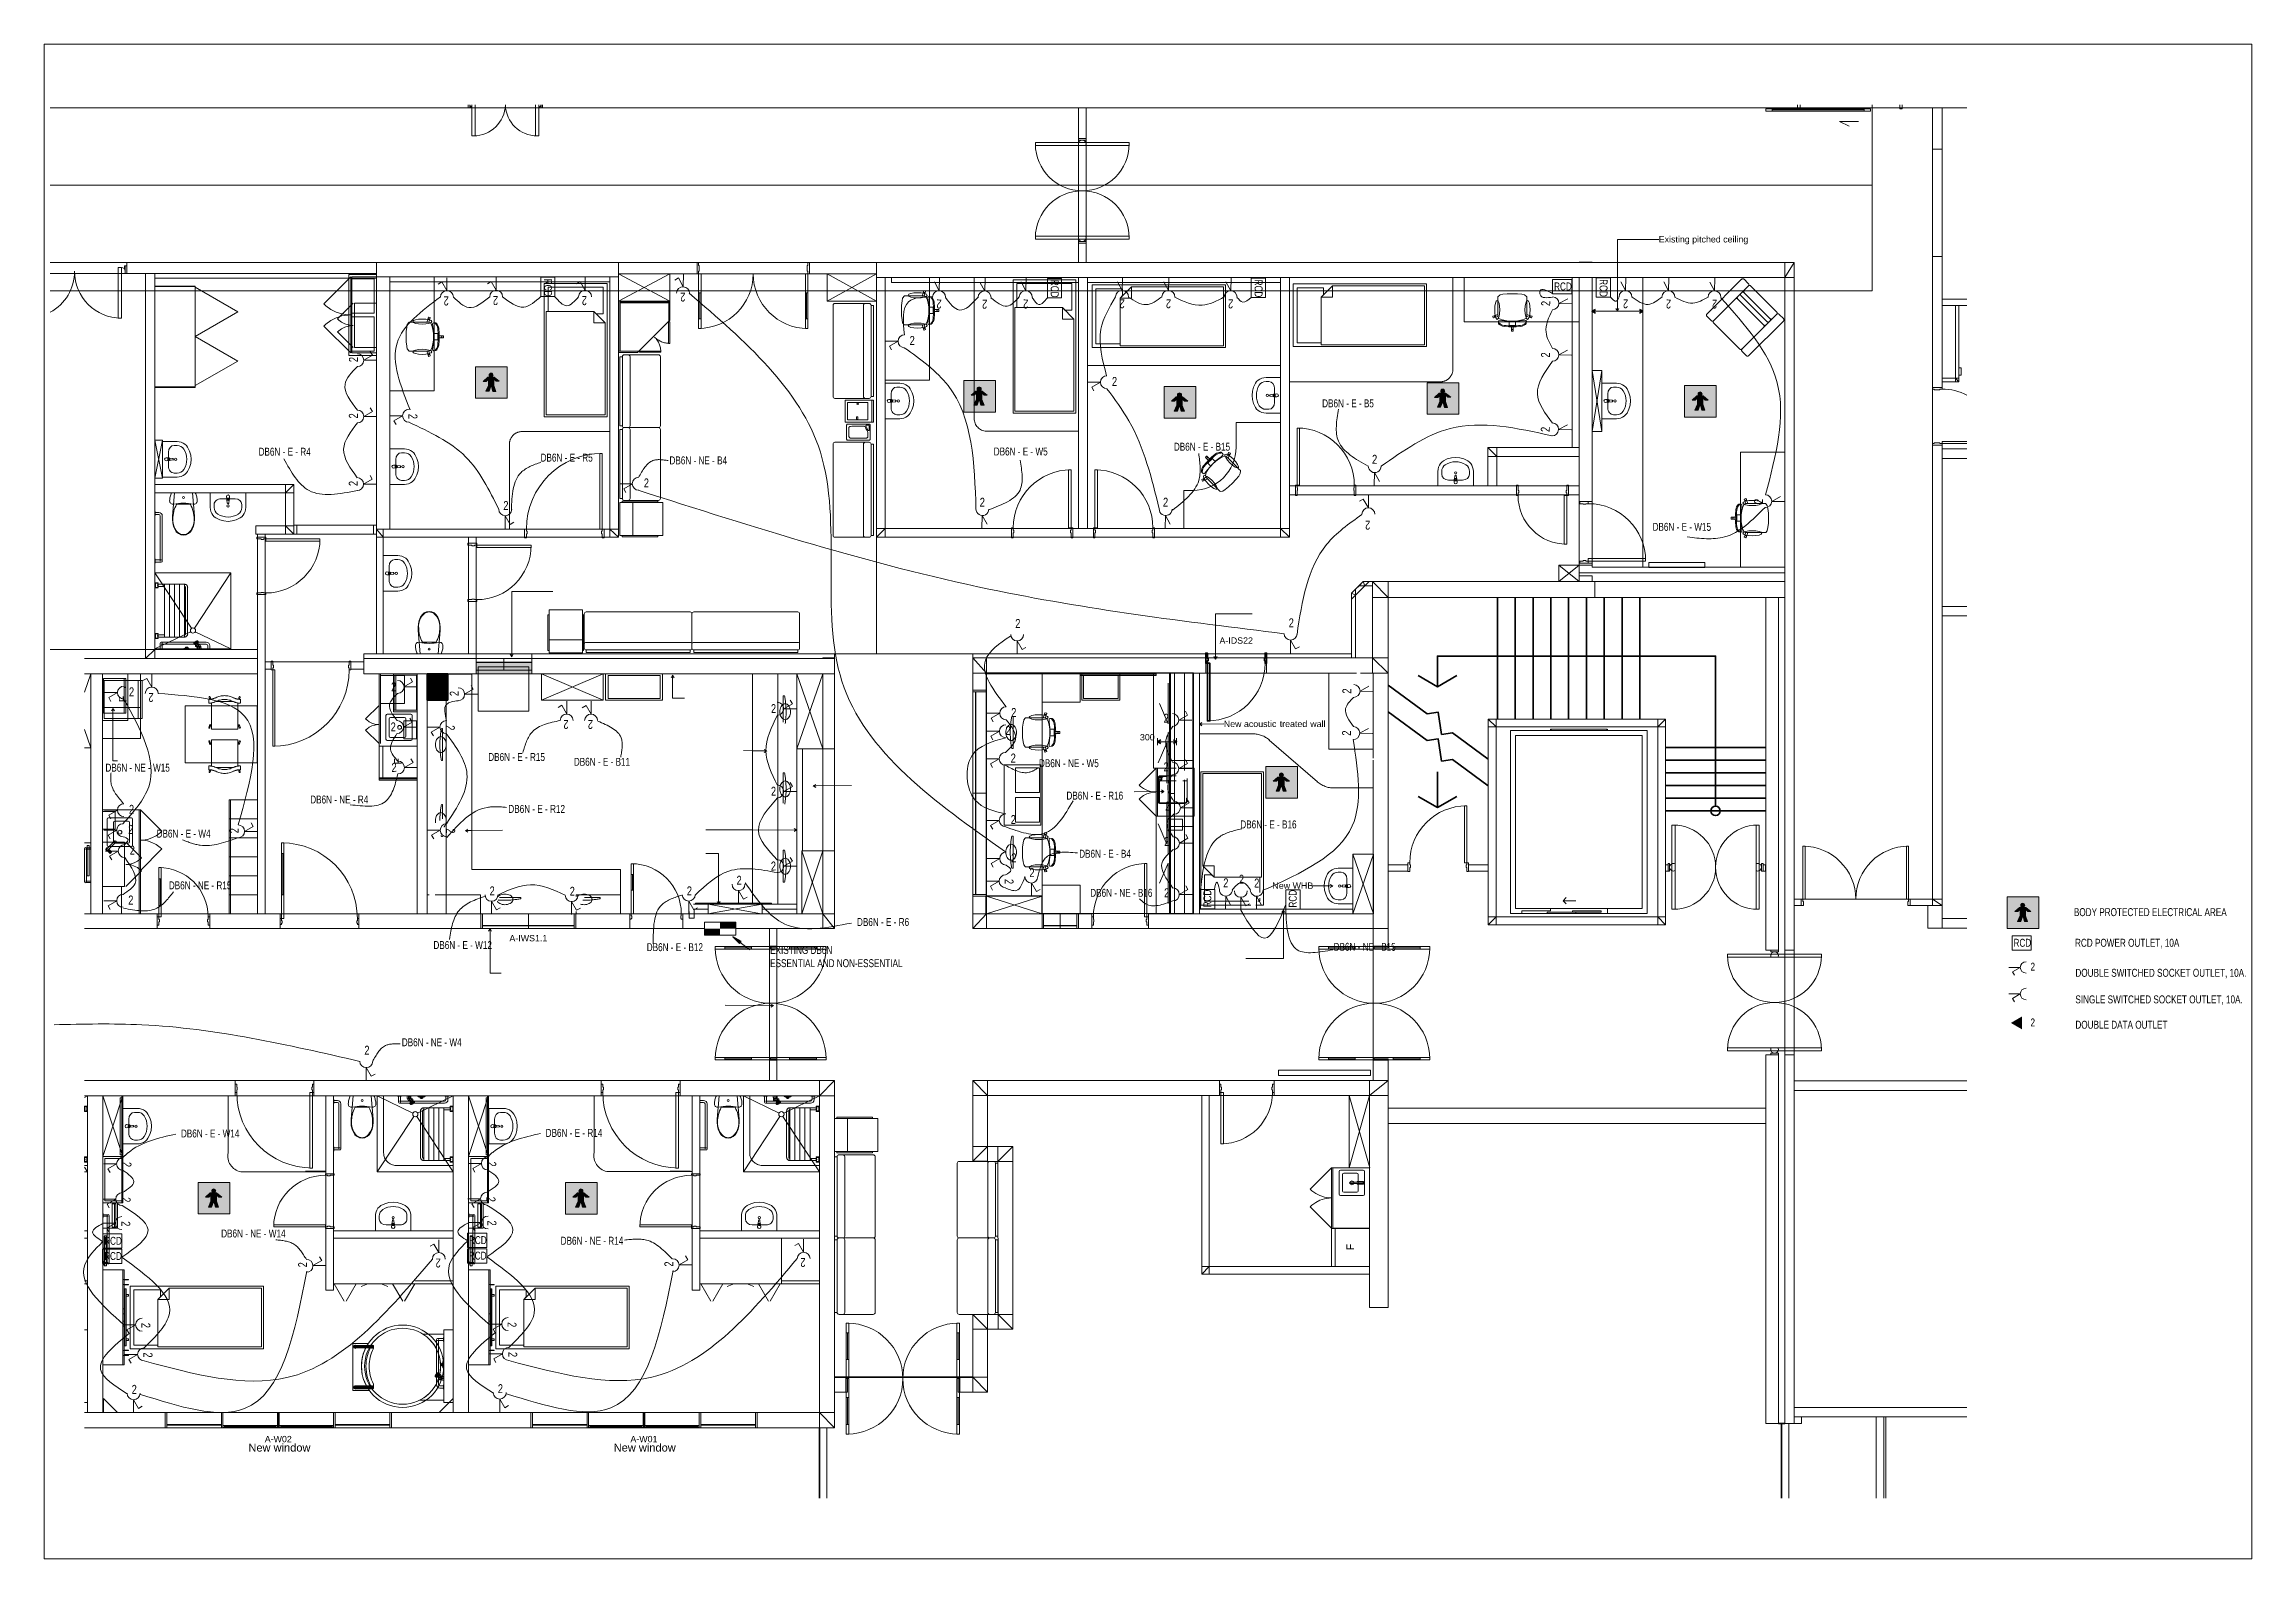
# Paper-space layout 'Essential' of a CAD drawing. Header units: millimetres. Extents: x 29 to 260, y 20 to 178.
# The model-space entities are those that its viewports show. They can reach past a viewport. Long polylines and large blocks are cut down to what shows.
import ezdxf

# ---------------------------------------------------------------- set-up
doc = ezdxf.new("R2010")
doc.units = ezdxf.units.MM
for name, pattern in [('IMPORT-Contour Line', [100, 50, -50]), ('IMPORT-Dashed', [282.222223, 141.111112, -141.111112]), ('IMPORT-Hidden Line', [195.611112, 141.111112, -54.5]), ('IMPORT-Insulation 90', [90, 0, -90, 0, 0]), ('IMPORT-Small Dashed', [141.111111, 70.555556, -70.555556]), ('WSP_NZ_Hidden', [9.5, 6.5, -3])]:
    doc.linetypes.add(name, pattern=pattern)
for name, color, linetype, lineweight in [('0_Pen_No__1', 7, 'Continuous', 13), ('0_Pen_No__195', 252, 'Continuous', 13), ('0_Pen_No__40', 130, 'Continuous', 35), ('_Essential Power', 1, 'Continuous', 13), ('_Non Essential Power', 1, 'Continuous', 13), ('A-Des_ Columns', 7, 'Continuous', 13), ('A-Des_ Columns_Pen_No__183', 250, 'Continuous', 18), ('A-Des_ Columns_Pen_No__81', 251, 'Continuous', 18), ('A-Des_ Fittings General', 7, 'Continuous', 13), ('A-Des_ Fittings General_Pen_No__1', 7, 'Continuous', 13), ('A-Des_ Fittings General_Pen_No__81', 251, 'Continuous', 18), ('A-Des_ Fittings General_Pen_No__86', 250, 'Continuous', 18), ('A-Des_ Fittings Joinery_Pen_No__226', 214, 'Continuous', 13), ('A-Des_ Fittings Joinery_Pen_No__81', 251, 'Continuous', 18), ('A-Des_ Fittings Plumbing', 7, 'Continuous', 13), ('A-Des_ Fittings Plumbing_Pen_No__1', 7, 'Continuous', 13), ('A-Des_ Fittings Plumbing_Pen_No__186', 170, 'Continuous', 50), ('A-Des_ Fittings Plumbing_Pen_No__5', 210, 'Continuous', 25), ('A-Des_ Fittings Plumbing_Pen_No__81', 251, 'Continuous', 18), ('A-Des_ Furniture - Room Chairs', 7, 'Continuous', 13), ('A-Des_ Furniture - Room Chairs _Pen_No__81', 251, 'Continuous', 18), ('A-Des_ Furniture_Pen_No__81', 251, 'Continuous', 18), ('A-Des_ Roofs_Pen_No__81', 251, 'Continuous', 18), ('A-Des_ Walls', 7, 'Continuous', 13), ('A-Des_ Walls_Pen_No__1', 7, 'Continuous', 13), ('A-Des_ Walls_Pen_No__216', 250, 'Continuous', 18), ('A-Des_ Walls_Pen_No__81', 251, 'Continuous', 18), ('A-Doc_ Existing _ Demolition_Pen_No__46', 130, 'Continuous', 35), ('A-Doc_ Existing _ Demolition_Pen_No__85', 250, 'Continuous', 18), ('A-Doc_ Presentation_Furniture 1_50_Pen_No__45', 130, 'Continuous', 35), ('A-Doc_ Presentation_Furniture 1_50_Pen_No__85', 250, 'Continuous', 18), ('ARCHICAD Doors_Pen_No__81', 251, 'Continuous', 18), ('ARCHICAD Windows', 7, 'Continuous', 13), ('ARCHICAD Windows_Pen_No__81', 251, 'Continuous', 18), ('L07 Enlarged Ground Proposed Plan 02_GFGF Enlarged Proposed Plan 02_dwg', 8, 'Continuous', 13), ('New_0_Pen_No__195', 252, 'Continuous', 13), ('New_A-Des_ Columns', 7, 'Continuous', 13), ('New_A-Des_ Columns_Pen_No__183', 250, 'Continuous', 18), ('New_A-Des_ Columns_Pen_No__19', 250, 'Continuous', 18), ('New_A-Des_ Columns_Pen_No__28', 130, 'Continuous', 35), ('New_A-Des_ Fittings Electrical_Pen_No__4', 250, 'Continuous', 18), ('New_A-Des_ Fittings Electrical_Pen_No__90', 250, 'Continuous', 18), ('New_A-Des_ Fittings General', 7, 'Continuous', 13), ('New_A-Des_ Fittings General_Pen_No__1', 7, 'Continuous', 13), ('New_A-Des_ Fittings General_Pen_No__115', 7, 'Continuous', 13), ('New_A-Des_ Fittings General_Pen_No__4', 250, 'Continuous', 18), ('New_A-Des_ Fittings General_Pen_No__64', 250, 'Continuous', 18), ('New_A-Des_ Fittings General_Pen_No__86', 250, 'Continuous', 18), ('New_A-Des_ Fittings General_Pen_No__87', 7, 'Continuous', 13), ('New_A-Des_ Fittings Joinery_Pen_No__1', 7, 'Continuous', 13), ('New_A-Des_ Fittings Joinery_Pen_No__3', 250, 'Continuous', 18), ('New_A-Des_ Fittings Joinery_Pen_No__4', 250, 'Continuous', 18), ('New_A-Des_ Fittings Joinery_Pen_No__64', 250, 'Continuous', 18), ('New_A-Des_ Fittings Joinery_Pen_No__84', 250, 'Continuous', 18), ('New_A-Des_ Fittings Joinery_Pen_No__89', 250, 'Continuous', 18), ('New_A-Des_ Fittings Plumbing_Pen_No__75', 250, 'Continuous', 18), ('New_A-Des_ Fittings Plumbing_Pen_No__89', 250, 'Continuous', 18), ('New_A-Des_ Floors_Pen_No__89', 250, 'Continuous', 18), ('New_A-Des_ Furniture_Pen_No__1', 7, 'Continuous', 13), ('New_A-Des_ Furniture_Pen_No__4', 250, 'Continuous', 18), ('New_A-Des_ Walls_Pen_No__27', 250, 'Continuous', 18), ('New_A-Des_ Zones_Pen_No__94', 250, 'Continuous', 18), ('New_A-Doc_ Existing _ Demolition_Pen_No__46', 130, 'Continuous', 35), ('New_A-Doc_ Existing _ Demolition_Pen_No__85', 250, 'Continuous', 18), ('New_A-Doc_ Presentation_Furniture 1_50_Pen_No__45', 130, 'Continuous', 35), ('New_A-Doc_ Presentation_Furniture 1_50_Pen_No__66', 250, 'Continuous', 18), ('New_A-Doc_ Presentation_Furniture 1_50_Pen_No__85', 250, 'Continuous', 18), ('New_A-Doc_ Presentation_Furniture 1_50_Pen_No__86', 250, 'Continuous', 18), ('New_ARCHICAD Door Markers_Pen_No__66', 250, 'Continuous', 18), ('New_ARCHICAD Doors_Pen_No__3', 250, 'Continuous', 18), ('New_ARCHICAD Doors_Pen_No__43', 130, 'Continuous', 35), ('New_ARCHICAD Window Markers_Pen_No__66', 250, 'Continuous', 18), ('New_ARCHICAD Windows_Pen_No__181', 90, 'Continuous', 5), ('New_ARCHICAD Windows_Pen_No__3', 250, 'Continuous', 18)]:
    doc.layers.add(name, color=color, linetype=linetype, lineweight=lineweight)
doc.styles.add('Arial', font='arial.ttf', dxfattribs={"height": 100})
doc.styles.add('Arial Narrow', font='ARIALN.TTF', dxfattribs={"width": 0.9, "height": 125})
doc.styles.add('Arial_1', font='arial.ttf', dxfattribs={"height": 125})
doc.styles.add('Arial_2', font='arial.ttf', dxfattribs={"height": 120})

psp = doc.layouts.new('Essential')

msp = doc.modelspace()

# ---------------------------------------------------------------- texts
at = {"layer": '_Essential Power', "color": 1, "attachment_point": 1, "style": 'Arial Narrow'}
for s, insert, char_height, width, rotation in [('RCD', (19279, 14035), 125, 155.13, 270), ('RCD', (27278, 14017), 125, 155.13, 270), ('RCD', (30496, 14021), 125, 155.13, 270), ('RCD', (35942, 14028), 125, 155.13, 270), ('2', (17649, 13614), 141, 97.75, 180), ('2', (18427, 13620), 141, 97.75, 180), ('2', (19830, 13619), 141, 97.75, 180), ('2', (21385, 13676), 141, 97.75, 180), ('2', (25428, 13565), 141, 97.75, 178.6147), ('2', (26148, 13561), 141, 97.75, 178.6147), ('2', (26797, 13565), 141, 97.75, 178.6147), ('2', (28319, 13568), 141, 97.75, 178.6147), ('2', (29050, 13569), 141, 97.75, 178.6147), ('2', (30032, 13566), 141, 97.75, 178.6147), ('2', (34895, 13606), 141, 97.75, 88.6147), ('2', (36266, 13568), 141, 97.75, 178.6147), ('2', (36945, 13565), 141, 97.75, 178.6147), ('2', (37671, 13563), 141, 97.75, 178.6147), ('2', (16073, 12719), 141, 97.75, 90), ('2', (34892, 12793), 141, 97.75, 88.6147), ('2', (16072, 11830), 141, 97.75, 90), ('2', (17153, 11901), 141, 97.75, 270), ('2', (34889, 11617), 141, 97.75, 88.6147), ('2', (32226, 11255), 141, 97.75, 358.6147), ('2', (16070, 10762), 141, 97.75, 90), ('2', (26033, 10577), 141, 97.75, 358.6147), ('2', (28926, 10578), 141, 97.75, 358.6147), ('2', (38254, 10482), 141, 97.75, 88.6147), ('2', (12989, 7354), 141, 97.75, 180), ('2', (17664, 7445), 141, 97.75, 90), ('2', (22734, 7317), 141, 97.75, 1.2103), ('2', (31755, 7486), 141, 97.75, 88.6147), ('2', (17743, 6985), 141, 97.75, 270), ('2', (19540, 6928), 141, 97.75, 180), ('2', (19925, 6926), 141, 97.75, 180), ('2', (31749, 6822), 141, 97.75, 88.6147), ('2', (22734, 6012), 141, 97.75, 1.2103), ('2', (14191, 5279), 141, 97.75, 90), ('2', (17748, 5357), 141, 97.75, 270), ('2', (22733, 4831), 141, 97.75, 1.2103), ('2', (26564, 4557), 141, 97.75, 270), ('2', (29877, 4568), 141, 97.75, 358.6147), ('2', (30365, 4564), 141, 97.75, 358.6147), ('RCD', (29562, 4109), 125, 155.13, 90), ('2', (12638, 88), 141, 97.75, 270), ('2', (18397, 95), 141, 97.75, 270), ('2', (12625, -468), 141, 97.75, 270), ('2', (18385, -461), 141, 97.75, 270), ('2', (17522, -1577), 141, 97.75, 180), ('2', (23281, -1570), 141, 97.75, 180), ('2', (12970, -2919), 141, 97.75, 270), ('2', (18729, -2912), 141, 97.75, 270)]:
    msp.add_mtext(s, dxfattribs=dict(at, insert=insert, char_height=char_height, width=width, rotation=rotation))
for s, insert, char_height, width in [('RCD', (35099, 13976), 125, 155.13), ('2', (24925, 13131), 141, 97.75), ('2', (28119, 12484), 141, 97.75), ('2', (18510, 10526), 141, 97.75), ('2', (26438, 6973), 141, 97.75), ('2', (26521, 5566), 141, 97.75), ('2', (26528, 4962), 141, 97.75), ('2', (22192, 4607), 141, 97.75), ('2', (26816, 4727), 141, 97.75), ('2', (18293, 4439), 141, 97.75), ('2', (19558, 4433), 141, 97.75), ('2', (21407, 4440), 141, 97.75), ('RCD', (12207, -1334), 125, 155.13), ('RCD', (17966, -1328), 125, 155.13)]:
    msp.add_mtext(s, dxfattribs=dict(at, insert=insert, char_height=char_height, width=width))
at = {"layer": '_Essential Power', "color": 0, "char_height": 125, "width": 1190.51, "attachment_point": 1, "style": 'Arial Narrow'}
for s, insert in [('DB6N - E - B5', (31437, 12130)), ('DB6N - E - R4', (14646, 11366)), ('DB6N - E - R5', (19098, 11273)), ('DB6N - E - W5', (26252, 11370)), ('DB6N - E - B15', (29096, 11445)), ('DB6N - E - W15', (36653, 10180)), ('DB6N - E - R15', (18272, 6546)), ('DB6N - E - B11', (19623, 6470)), ('DB6N - E - R16', (27400, 5936)), ('DB6N - E - R12', (18589, 5726)), ('DB6N - E - W4', (13036, 5336)), ('DB6N - E - B16', (30145, 5481)), ('DB6N - E - B4', (27601, 5018)), ('DB6N - E - R6', (24093, 3940)), ('DB6N - E - W12', (17406, 3576)), ('DB6N - E - B12', (20774, 3543)), ('DB6N - E - W14', (13420, 601)), ('DB6N - E - R14', (19178, 610))]:
    msp.add_mtext(s, dxfattribs=dict(at, insert=insert))
at = {"layer": '_Essential Power', "color": 7, "char_height": 125, "attachment_point": 1, "style": 'Arial Narrow'}
for s, insert, width in [('EXISTING DB6N', (22722, 3498), 1190.51), ('ESSENTIAL AND NON-ESSENTIAL', (22722, 3290), 2536.14)]:
    msp.add_mtext(s, dxfattribs=dict(at, insert=insert, width=width))
at = {"layer": '_Non Essential Power', "color": 0, "char_height": 125, "width": 1190.51, "attachment_point": 1, "style": 'Arial Narrow'}
for s, insert in [('DB6N - NE - B4', (21133, 11229)), ('DB6N - NE - W15', (12228, 6377)), ('DB6N - NE - W5', (26966, 6448)), ('DB6N - NE - R4', (15461, 5874)), ('DB6N - NE - R15', (13229, 4519)), ('DB6N - NE - B16', (27776, 4401)), ('DB6N - NE - B15', (31618, 3548)), ('DB6N - NE - W4', (16907, 2041)), ('DB6N - NE - W14', (14055, -978)), ('DB6N - NE - R14', (19415, -1093))]:
    msp.add_mtext(s, dxfattribs=dict(at, insert=insert))
at = {"layer": '_Non Essential Power', "color": 1, "attachment_point": 1, "style": 'Arial Narrow'}
for s, insert, char_height, width in [('2', (20728, 10881), 141, 97.75), ('2', (26592, 8662), 141, 97.75), ('2', (30909, 8673), 141, 97.75), ('2', (12600, 7583), 141, 97.75), ('2', (26528, 7257), 141, 97.75), ('2', (28934, 7165), 141, 97.75), ('2', (26520, 6537), 141, 97.75), ('2', (28934, 6398), 141, 97.75), ('2', (12600, 5727), 141, 97.75), ('2', (28960, 5779), 141, 97.75), ('2', (12588, 5410), 141, 97.75), ('2', (12612, 5081), 141, 97.75), ('2', (28943, 5219), 141, 97.75), ('2', (30123, 4623), 141, 97.75), ('2', (12588, 4295), 141, 97.75), ('2', (28942, 4410), 141, 97.75), ('RCD', (42352, 3612), 125, 155.13), ('2', (42620, 3234), 125, 86.58), ('2', (42620, 2354), 125, 86.58), ('2', (16316, 1924), 141, 97.75), ('RCD', (12208, -1094), 125, 155.13), ('RCD', (17968, -1083), 125, 155.13), ('2', (12643, -3432), 141, 97.75), ('2', (18423, -3421), 141, 97.75)]:
    msp.add_mtext(s, dxfattribs=dict(at, insert=insert, char_height=char_height, width=width))
for s, insert, char_height, width, rotation in [('2', (32197, 10073), 141, 97.75, 180), ('2', (16738, 7662), 141, 97.75, 1.2103), ('2', (16730, 7028), 141, 97.75, 1.2103), ('2', (16744, 6389), 141, 97.75, 1.2103), ('RCD', (30910, 4106), 125, 155.13, 90), ('2', (12620, -847), 141, 97.75, 270), ('2', (18400, -837), 141, 97.75, 270), ('2', (15271, -1575), 141, 97.75, 90), ('2', (21052, -1564), 141, 97.75, 90), ('2', (12937, -2452), 141, 97.75, 270), ('2', (18717, -2441), 141, 97.75, 270)]:
    msp.add_mtext(s, dxfattribs=dict(at, insert=insert, char_height=char_height, width=width, rotation=rotation))
at = {"layer": '_Non Essential Power', "color": 7, "char_height": 125, "attachment_point": 1, "style": 'Arial Narrow'}
for s, insert, width in [('BODY PROTECTED ELECTRICAL AREA', (43305, 4096), 2485.63), ('RCD POWER OUTLET, 10A', (43323, 3612), 2485.63), ('DOUBLE SWITCHED SOCKET OUTLET, 10A.', (43329, 3138), 3279.3), ('SINGLE SWITCHED SOCKET OUTLET, 10A.', (43329, 2718), 3210.76), ('DOUBLE DATA OUTLET', (43329, 2318), 1767.72)]:
    msp.add_mtext(s, dxfattribs=dict(at, insert=insert, width=width))

# ---------------------------------------------------------------- blocks, each defined once
blk = doc.blocks.new('L07 Enlarged Ground Proposed Plan 02_GFGF Enlarged Proposed Plan 02_dwg_Slab_1_1-12185895-NEW GROUND FLOOR LAYOUT - ELECTRICAL PROPOSED PLAN 02')
at = {"layer": 'A-Des_ Furniture_Pen_No__81', "color": 254, "flags": 128}
blk.add_lwpolyline([(16720, 12263), (16720, 13444), (16720, 13786), (16720, 14063), (16820, 14063), (17147, 14063), (17420, 14063), (17420, 12263)], close=True, dxfattribs=at)
blk = doc.blocks.new('L07 Enlarged Ground Proposed Plan 02_GFGF Enlarged Proposed Plan 02_dwg_Slab_2_1-12185896-NEW GROUND FLOOR LAYOUT - ELECTRICAL PROPOSED PLAN 02')
at = {"layer": 'A-Des_ Furniture_Pen_No__81', "color": 254, "flags": 128}
blk.add_lwpolyline([(24540, 12432), (24540, 14053), (25240, 14053), (25240, 12432)], close=True, dxfattribs=at)
blk = doc.blocks.new('L07 Enlarged Ground Proposed Plan 02_GFGF Enlarged Proposed Plan 02_dwg_Slab_3_1-12185897-NEW GROUND FLOOR LAYOUT - ELECTRICAL PROPOSED PLAN 02')
at = {"layer": 'A-Des_ Furniture_Pen_No__81', "color": 254, "flags": 128}
blk.add_lwpolyline([(30080, 11377), (30080, 11763), (30780, 11763), (30780, 10093), (30080, 10093), (29251, 10093), (29251, 10693), (29396, 10693)], dxfattribs=at)
at = {"layer": 'A-Des_ Furniture_Pen_No__81', "color": 254}
blk.add_arc((29396, 11377), 684, 270, 0, dxfattribs=at)
blk = doc.blocks.new('L07 Enlarged Ground Proposed Plan 02_GFGF Enlarged Proposed Plan 02_dwg_Slab_4_1-12185898-NEW GROUND FLOOR LAYOUT - ELECTRICAL PROPOSED PLAN 02')
at = {"layer": 'A-Des_ Furniture_Pen_No__81', "color": 254, "flags": 128}
blk.add_lwpolyline([(33678, 14053), (35494, 14053), (35494, 13353), (33678, 13353)], close=True, dxfattribs=at)
blk = doc.blocks.new('L07 Enlarged Ground Proposed Plan 02_GFGF Enlarged Proposed Plan 02_dwg_Slab_5_1-12185899-NEW GROUND FLOOR LAYOUT - ELECTRICAL PROPOSED PLAN 02')
at = {"layer": 'A-Des_ Furniture_Pen_No__81', "color": 254, "flags": 128}
blk.add_lwpolyline([(38739, 11299), (38739, 9483), (38039, 9483), (38039, 11299)], close=True, dxfattribs=at)
blk = doc.blocks.new('L07 Enlarged Ground Proposed Plan 02_GFGF Enlarged Proposed Plan 02_dwg_Slab_8_1-12185902-NEW GROUND FLOOR LAYOUT - ELECTRICAL PROPOSED PLAN 02')
at = {"layer": 'New_A-Des_ Fittings Joinery_Pen_No__89', "color": 253}
blk.add_line((32041, 7808), (32240, 7808), dxfattribs=at)
at = {"layer": 'New_A-Des_ Fittings Joinery_Pen_No__89', "color": 253, "flags": 128}
blk.add_lwpolyline([(32240, 7808), (32240, 6609), (31540, 6609), (31540, 7808), (31979, 7808)], dxfattribs=at)
blk = doc.blocks.new('L07 Enlarged Ground Proposed Plan 02_GFGF Enlarged Proposed Plan 02_dwg_CI Tools Door_2__1-12185907-NEW GROUND FLOOR LAYOUT - ELECTRICAL PROPOSED PLAN 02')
at = {"layer": 'ARCHICAD Doors_Pen_No__81', "color": 254}
for p, q in [((17955, 16733), (17955, 16780)), ((18015, 16780), (18015, 16291)), ((19070, 16780), (19070, 16291)), ((19130, 16733), (19130, 16780))]:
    blk.add_line(p, q, dxfattribs=at)
at = {"layer": 'ARCHICAD Doors_Pen_No__81', "color": 254, "flags": 128}
for points in [[(17980, 16780), (17980, 16733), (17955, 16733)], [(17955, 16780), (17955, 16733), (17980, 16733), (17980, 16780)], [(18015, 16291), (18065, 16291), (18065, 16780)], [(18065, 16780), (18065, 16291), (18015, 16291), (18015, 16780)], [(19070, 16291), (19020, 16291), (19020, 16780)], [(19020, 16780), (19020, 16291), (19070, 16291), (19070, 16780)], [(19105, 16780), (19105, 16733), (19130, 16733)], [(19130, 16780), (19130, 16733), (19105, 16733), (19105, 16780)]]:
    blk.add_lwpolyline(points, dxfattribs=at)
for points in [[(18015, 16780), (18015, 16740)], [(18065, 16780), (18065, 16740)], [(19020, 16780), (19020, 16740)], [(19070, 16780), (19070, 16740)]]:
    blk.add_lwpolyline(points, close=True, dxfattribs=at)
at = {"layer": 'ARCHICAD Doors_Pen_No__81', "color": 254}
for centre, radius, start, end in [((18040, 16793), 60, 192.9226, 270), ((18040, 16783), 50, 240, 300), ((18040, 16783), 50, 240, 300), ((18040, 16793), 502, 270, 358.519), ((19045, 16793), 503, 181.481, 270), ((19045, 16783), 50, 240, 300), ((19045, 16783), 50, 240, 300), ((19045, 16793), 60, 270, 347.0774)]:
    blk.add_arc(centre, radius, start, end, dxfattribs=at)
blk = doc.blocks.new('L07 Enlarged Ground Proposed Plan 02_GFGF Enlarged Proposed Plan 02_dwg_CI Tools Door_5__1-12185910-NEW GROUND FLOOR LAYOUT - ELECTRICAL PROPOSED PLAN 02')
at = {"layer": 'ARCHICAD Doors_Pen_No__81', "color": 254}
for p, q in [((38943, 16718), (38943, 16780)), ((40595, 16718), (40595, 16780)), ((38543, 16701), (39995, 16701))]:
    blk.add_line(p, q, dxfattribs=at)
at = {"layer": 'ARCHICAD Doors_Pen_No__81', "color": 254, "flags": 128}
for points in [[(38981, 16780), (38981, 16718), (38943, 16718)], [(38943, 16780), (38943, 16718), (38981, 16718), (38981, 16780)], [(40557, 16780), (40557, 16718), (40595, 16718)], [(40595, 16780), (40595, 16718), (40557, 16718), (40557, 16780)], [(39906, 16518), (39606, 16518), (39756, 16443)]]:
    blk.add_lwpolyline(points, dxfattribs=at)
for points in [[(38543, 16718), (38443, 16718), (38443, 16683), (40095, 16683), (40095, 16718), (38443, 16718), (38443, 16683), (38543, 16683), (38543, 16718), (38443, 16718), (38443, 16683), (38543, 16683)], [(40095, 16718), (39995, 16718), (39995, 16683), (40095, 16683), (40095, 16718), (39995, 16718), (39995, 16683), (40095, 16683)]]:
    blk.add_lwpolyline(points, close=True, dxfattribs=at)
blk = doc.blocks.new('L07 Enlarged Ground Proposed Plan 02_GFGF Enlarged Proposed Plan 02_dwg_Wall_1_1-12185911-NEW GROUND FLOOR LAYOUT - ELECTRICAL PROPOSED PLAN 02')
at = {"layer": 'A-Des_ Walls', "color": 50, "flags": 128}
for points in [[(11356, 16733), (17955, 16733), (17955, 16780)], [(19130, 16780), (19130, 16733), (38943, 16733), (38943, 16780)], [(40595, 16780), (40595, 16733), (41616, 16733)]]:
    blk.add_lwpolyline(points, dxfattribs=at)
at = {"layer": 'A-Des_ Walls_Pen_No__81', "color": 254}
blk.add_line((41224, 16733), (41616, 16733), dxfattribs=at)
at = {"layer": 'A-Des_ Walls_Pen_No__81', "color": 254, "flags": 128}
for points in [[(11356, 16733), (17955, 16733), (17955, 16780)], [(27590, 16733), (19130, 16733), (19130, 16780)], [(27710, 16733), (38943, 16733), (38943, 16780)], [(41074, 16733), (40595, 16733), (40595, 16780)]]:
    blk.add_lwpolyline(points, dxfattribs=at)
for name in ['L07 Enlarged Ground Proposed Plan 02_GFGF Enlarged Proposed Plan 02_dwg_CI Tools Door_2__1-12185907-NEW GROUND FLOOR LAYOUT - ELECTRICAL PROPOSED PLAN 02', 'L07 Enlarged Ground Proposed Plan 02_GFGF Enlarged Proposed Plan 02_dwg_CI Tools Door_5__1-12185910-NEW GROUND FLOOR LAYOUT - ELECTRICAL PROPOSED PLAN 02']:
    blk.add_blockref(name, (0, 0))
blk = doc.blocks.new('L07 Enlarged Ground Proposed Plan 02_GFGF Enlarged Proposed Plan 02_dwg_Wall_2_1-12185912-NEW GROUND FLOOR LAYOUT - ELECTRICAL PROPOSED PLAN 02')
at = {"layer": 'A-Des_ Fittings Joinery_Pen_No__81', "color": 254, "flags": 128}
blk.add_lwpolyline([(18310, -1917), (18310, -2817), (18330, -2817), (18330, -1917)], close=True, dxfattribs=at)
blk = doc.blocks.new('L07 Enlarged Ground Proposed Plan 02_GFGF Enlarged Proposed Plan 02_dwg_Wall_3_1-12185913-NEW GROUND FLOOR LAYOUT - ELECTRICAL PROPOSED PLAN 02')
at = {"layer": 'A-Des_ Fittings Joinery_Pen_No__81', "color": 254, "flags": 128}
blk.add_lwpolyline([(18280, -2425), (18280, -2889), (18300, -2889), (18300, -2425)], close=True, dxfattribs=at)
blk = doc.blocks.new('L07 Enlarged Ground Proposed Plan 02_GFGF Enlarged Proposed Plan 02_dwg_Wall_4_1-12185914-NEW GROUND FLOOR LAYOUT - ELECTRICAL PROPOSED PLAN 02')
at = {"layer": 'A-Des_ Fittings Joinery_Pen_No__81', "color": 254, "flags": 128}
blk.add_lwpolyline([(18300, -2311), (18300, -1847), (18280, -1847), (18280, -2311)], close=True, dxfattribs=at)
blk = doc.blocks.new('L07 Enlarged Ground Proposed Plan 02_GFGF Enlarged Proposed Plan 02_dwg_Column_1_1-12185915-NEW GROUND FLOOR LAYOUT - ELECTRICAL PROPOSED PLAN 02')
at = {"layer": 'A-Des_ Columns', "color": 50, "flags": 128}
blk.add_lwpolyline([(21140, 14113), (20330, 14113), (20330, 13683), (21140, 13683)], close=True, dxfattribs=at)
at = {"layer": 'A-Des_ Columns_Pen_No__81', "color": 254, "flags": 128}
blk.add_lwpolyline([(21140, 14113), (20330, 14113), (20330, 13683), (21140, 13683)], close=True, dxfattribs=at)
blk = doc.blocks.new('L07 Enlarged Ground Proposed Plan 02_GFGF Enlarged Proposed Plan 02_dwg_Column_2_1-12185916-NEW GROUND FLOOR LAYOUT - ELECTRICAL PROPOSED PLAN 02')
at = {"layer": 'A-Des_ Columns', "color": 50, "flags": 128}
blk.add_lwpolyline([(35494, 9513), (35174, 9513), (35174, 9253), (35494, 9253)], close=True, dxfattribs=at)
at = {"layer": 'A-Des_ Columns_Pen_No__81', "color": 254, "flags": 128}
blk.add_lwpolyline([(35494, 9513), (35174, 9513), (35174, 9253), (35494, 9253)], close=True, dxfattribs=at)
blk = doc.blocks.new('L07 Enlarged Ground Proposed Plan 02_GFGF Enlarged Proposed Plan 02_dwg_Column_3_1-12185917-NEW GROUND FLOOR LAYOUT - ELECTRICAL PROPOSED PLAN 02')
at = {"layer": 'A-Des_ Columns', "color": 50, "flags": 128}
blk.add_lwpolyline([(13130, 11484), (13010, 11484), (13010, 10884), (13130, 10884)], close=True, dxfattribs=at)
at = {"layer": 'A-Des_ Columns_Pen_No__81', "color": 254, "flags": 128}
blk.add_lwpolyline([(13130, 11484), (13010, 11484), (13010, 10884), (13130, 10884)], close=True, dxfattribs=at)
blk = doc.blocks.new('L07 Enlarged Ground Proposed Plan 02_GFGF Enlarged Proposed Plan 02_dwg_WC 24_1__1-12185918-NEW GROUND FLOOR LAYOUT - ELECTRICAL PROPOSED PLAN 02')
at = {"layer": 'A-Des_ Fittings Plumbing', "color": 50, "flags": 128}
for points in [[(13273, 10654), (13266, 10639), (13260, 10624), (13254, 10608), (13250, 10592), (13247, 10576), (13244, 10559), (13243, 10543), (13242, 10526), (13243, 10514), (13247, 10503), (13253, 10494), (13261, 10485), (13271, 10479), (13282, 10475), (13294, 10473), (13305, 10475), (13343, 10481), (13382, 10486), (13421, 10489), (13460, 10490), (13499, 10489), (13537, 10486), (13576, 10481), (13614, 10475), (13626, 10473), (13637, 10475), (13648, 10479), (13658, 10485), (13666, 10494), (13672, 10503), (13676, 10514), (13677, 10526), (13677, 10543), (13675, 10559), (13673, 10576), (13669, 10592), (13665, 10608), (13660, 10624), (13654, 10639), (13646, 10654)], [(13290, 10180), (13303, 10128), (13322, 10079), (13347, 10040), (13380, 10010), (13419, 9991), (13460, 9984), (13501, 9991), (13539, 10010), (13572, 10040), (13598, 10079), (13617, 10128), (13629, 10180), (13635, 10234), (13633, 10288), (13601, 10654), (13319, 10654), (13286, 10288), (13285, 10234)]]:
    blk.add_lwpolyline(points, close=True, dxfattribs=at)
at = {"layer": 'A-Des_ Fittings Plumbing_Pen_No__81', "color": 254, "flags": 128}
for points in [[(13273, 10654), (13266, 10639), (13260, 10624), (13254, 10608), (13250, 10592), (13247, 10576), (13244, 10559), (13243, 10543), (13242, 10526), (13243, 10514), (13247, 10503), (13253, 10494), (13261, 10485), (13271, 10479), (13282, 10475), (13294, 10473), (13305, 10475), (13343, 10481), (13382, 10486), (13421, 10489), (13460, 10490), (13499, 10489), (13537, 10486), (13576, 10481), (13614, 10475), (13626, 10473), (13637, 10475), (13648, 10479), (13658, 10485), (13666, 10494), (13672, 10503), (13676, 10514), (13677, 10526), (13677, 10543), (13675, 10559), (13673, 10576), (13669, 10592), (13665, 10608), (13660, 10624), (13654, 10639), (13646, 10654)], [(13290, 10180), (13303, 10128), (13322, 10079), (13347, 10040), (13380, 10010), (13419, 9991), (13460, 9984), (13501, 9991), (13539, 10010), (13572, 10040), (13598, 10079), (13617, 10128), (13629, 10180), (13635, 10234), (13633, 10288), (13601, 10654), (13319, 10654), (13286, 10288), (13285, 10234)]]:
    blk.add_lwpolyline(points, close=True, dxfattribs=at)
blk.add_lwpolyline([(13569, 10473), (13460, 10473), (13351, 10473)], dxfattribs=at)
at = {"layer": 'A-Des_ Fittings Plumbing_Pen_No__81', "color": 254}
for centre, major_axis, start_param, end_param in [((13718, 10248), (0, 445), 1.041392, 1.594412), ((13202, 10248), (0, 445), 4.688771, 5.241791), ((13549, 10223), (0, 269), 1.515065, 2.415654), ((13370, 10223), (0, 269), 3.867528, 4.768116), ((13461, 10139), (0, 145), 2.509088, 3.135732), ((13459, 10139), (0, 145), 3.147454, 3.774097)]:
    blk.add_ellipse(centre, major_axis=major_axis, ratio=0.954628, start_param=start_param, end_param=end_param, dxfattribs=at)
blk.add_ellipse((13460, 10579), major_axis=(15, 0), ratio=0.999724, dxfattribs=at)
blk = doc.blocks.new('L07 Enlarged Ground Proposed Plan 02_GFGF Enlarged Proposed Plan 02_dwg_Countertop 24_2__1-12185919-NEW GROUND FLOOR LAYOUT - ELECTRICAL PROPOSED PLAN 02')
at = {"layer": 'A-Des_ Fittings Joinery_Pen_No__81', "color": 254, "flags": 128}
blk.add_lwpolyline([(16550, 6118), (17150, 6118), (17150, 7798), (16550, 7798)], close=True, dxfattribs=at)
blk = doc.blocks.new('L07 Enlarged Ground Proposed Plan 02_GFGF Enlarged Proposed Plan 02_dwg_Cadimage Cabinet_3__1-12185920-NEW GROUND FLOOR LAYOUT - ELECTRICAL PROPOSED PLAN 02')
at = {"layer": 'A-Des_ Fittings Joinery_Pen_No__81', "color": 254}
for p, q in [((12180, 4693), (12180, 5648)), ((12760, 4693), (12760, 5648))]:
    blk.add_line(p, q, dxfattribs=at)
at = {"layer": 'A-Des_ Fittings Joinery_Pen_No__81', "color": 254, "flags": 128}
blk.add_lwpolyline([(13117, 5310), (13090, 5285), (13029, 5240), (12963, 5206), (12891, 5183), (12817, 5172), (12780, 5171), (12817, 5169), (12891, 5158), (12963, 5135), (13029, 5101), (13090, 5056), (13117, 5031), (12780, 4693), (12780, 5648)], close=True, dxfattribs=at)
blk = doc.blocks.new('L07 Enlarged Ground Proposed Plan 02_GFGF Enlarged Proposed Plan 02_dwg_Cadimage Cabinet_4__1-12185921-NEW GROUND FLOOR LAYOUT - ELECTRICAL PROPOSED PLAN 02')
at = {"layer": 'A-Des_ Fittings Joinery_Pen_No__81', "color": 254}
for p, q in [((12180, 4008), (12180, 4693)), ((12760, 4008), (12760, 4693))]:
    blk.add_line(p, q, dxfattribs=at)
blk = doc.blocks.new('L07 Enlarged Ground Proposed Plan 02_GFGF Enlarged Proposed Plan 02_dwg_Countertop 24_5__1-12185922-NEW GROUND FLOOR LAYOUT - ELECTRICAL PROPOSED PLAN 02')
at = {"layer": 'A-Des_ Fittings Joinery_Pen_No__81', "color": 254, "flags": 128}
blk.add_lwpolyline([(12780, 7798), (12180, 7798), (12180, 6777), (12780, 6777)], close=True, dxfattribs=at)
blk = doc.blocks.new('L07 Enlarged Ground Proposed Plan 02_GFGF Enlarged Proposed Plan 02_dwg_Rectangular Table 01 24_6__1-12185923-NEW GROUND FLOOR LAYOUT - ELECTRICAL PROPOSED PLAN 02')
at = {"layer": 'A-Des_ Furniture - Room Chairs _Pen_No__81', "color": 254, "linetype": 'IMPORT-Small Dashed', "flags": 128}
blk.add_lwpolyline([(14621, 6393), (14621, 7293), (13489, 7293), (13489, 6393)], close=True, dxfattribs=at)
at = {"layer": 'A-Des_ Furniture - Room Chairs _Pen_No__81', "color": 10, "flags": 128}
blk.add_lwpolyline([(14621, 6393), (14621, 7293), (13489, 7293), (13489, 6393)], close=True, dxfattribs=at)
blk = doc.blocks.new('L07 Enlarged Ground Proposed Plan 02_GFGF Enlarged Proposed Plan 02_dwg_Designer Chair 01 24_7__1-12185924-NEW GROUND FLOOR LAYOUT - ELECTRICAL PROPOSED PLAN 02')
at = {"layer": 'A-Des_ Furniture - Room Chairs _Pen_No__81', "color": 254, "linetype": 'IMPORT-Small Dashed'}
for p, q in [((13858, 6732), (13870, 6689)), ((13874, 6736), (13884, 6701)), ((14342, 6736), (14332, 6701)), ((14358, 6732), (14346, 6689)), ((13858, 6344), (13858, 6283)), ((13858, 6291), (13858, 6290)), ((13864, 6251), (13874, 6282)), ((13880, 6245), (13891, 6280)), ((13969, 6319), (14247, 6319)), ((14339, 6245), (14327, 6280)), ((14355, 6251), (14344, 6282)), ((14358, 6283), (14358, 6344))]:
    blk.add_line(p, q, dxfattribs=at)
at = {"layer": 'A-Des_ Furniture - Room Chairs _Pen_No__81', "color": 254, "linetype": 'IMPORT-Small Dashed', "flags": 128}
blk.add_lwpolyline([(14316, 6340), (14316, 6755), (13901, 6755), (13901, 6339)], dxfattribs=at)
at = {"layer": 'A-Des_ Furniture - Room Chairs _Pen_No__81', "color": 254, "linetype": 'IMPORT-Small Dashed'}
for centre, major_axis, start_param, end_param in [((13867, 6731), (0, 8.84), 5.238808, 7.842126), ((13879, 6695), (0, 10.3), 2.10297, 2.907834), ((13901, 6827), (0, 144), 2.961394, 3.137175), ((13902, 6844), (0, 144), 3.011908, 3.132723), ((14314, 6844), (0, 144), 3.150463, 3.271277), ((14315, 6827), (0, 144), 3.14601, 3.321792), ((14338, 6695), (0, 10.3), 3.375351, 4.180216), ((14350, 6731), (0, 8.84), 4.724245, 7.327562), ((13846, 6011), (0, 333), 5.888868, 6.244699), ((13849, 5970), (0, 313), 5.874242, 6.253894), ((14108, 6621), (0, 335), 2.69422, 3.588965), ((14370, 6011), (0, 333), 0.038487, 0.394317), ((14367, 5970), (0, 313), 0.029292, 0.408943), ((13872, 6248), (0, 8.85), 1.227597, 4.353093), ((14108, 6559), (0, 335), 2.69422, 3.588965), ((14347, 6248), (0, 8.85), 1.934683, 5.051842)]:
    blk.add_ellipse(centre, major_axis=major_axis, ratio=0.961461, start_param=start_param, end_param=end_param, dxfattribs=at)
blk = doc.blocks.new('L07 Enlarged Ground Proposed Plan 02_GFGF Enlarged Proposed Plan 02_dwg_Office Chair 06 24_8__1-12185925-NEW GROUND FLOOR LAYOUT - ELECTRICAL PROPOSED PLAN 02')
at = {"layer": 'A-Des_ Furniture_Pen_No__81', "color": 254, "linetype": 'IMPORT-Contour Line', "flags": 128}
for points in [[(17336, 12890), (17336, 12890), (17301, 12890), (17092, 12890), (17056, 12890), (17025, 12890), (17016, 12895), (16995, 12921), (16994, 12924), (16984, 12969), (16977, 13038), (16976, 13039), (16974, 13119), (16976, 13199), (16977, 13200), (16984, 13269), (16994, 13315), (16995, 13317), (17016, 13344), (17025, 13349), (17056, 13349), (17092, 13349), (17301, 13349), (17336, 13349), (17336, 13348)], [(17301, 13349), (17317, 13392), (17320, 13397), (17324, 13401), (17330, 13402), (17336, 13402), (17341, 13399), (17344, 13394), (17346, 13388), (17345, 13383)], [(17317, 13392), (17328, 13427), (17332, 13429), (17355, 13422), (17357, 13418), (17345, 13383), (17336, 13348), (17364, 13331), (17387, 13281), (17403, 13207), (17406, 13170), (17444, 13170), (17474, 13170), (17474, 13136), (17524, 13134), (17561, 13134), (17564, 13131), (17564, 13119), (17564, 13107), (17561, 13104), (17524, 13104), (17474, 13102), (17474, 13069), (17444, 13069), (17406, 13069), (17403, 13032), (17387, 12957), (17364, 12907), (17336, 12890), (17345, 12856), (17357, 12821), (17355, 12817), (17332, 12809), (17328, 12811), (17317, 12847)], [(17439, 13328), (17434, 13334), (17432, 13338)], [(17432, 12901), (17434, 12904), (17439, 12911), (17445, 12920), (17456, 12931), (17463, 12944), (17470, 12965), (17474, 12991), (17478, 13021), (17481, 13053), (17482, 13087), (17483, 13119), (17482, 13152), (17481, 13185), (17478, 13218), (17474, 13248), (17470, 13274), (17463, 13294), (17456, 13307), (17445, 13319), (17439, 13328)], [(17406, 13069), (17409, 13119), (17406, 13170)], [(17474, 13102), (17474, 13119), (17474, 13136)], [(17524, 13134), (17530, 13133), (17535, 13130), (17538, 13125), (17539, 13119), (17538, 13114), (17535, 13109), (17530, 13105), (17524, 13104)], [(17301, 12890), (17317, 12847), (17320, 12842), (17324, 12838), (17330, 12836), (17336, 12837), (17341, 12840), (17344, 12844), (17346, 12850), (17345, 12856)]]:
    blk.add_lwpolyline(points, dxfattribs=at)
for points in [[(17230, 13399), (17287, 13395), (17335, 13387), (17368, 13374), (17379, 13358), (17368, 13343), (17335, 13330), (17287, 13321), (17230, 13318), (17173, 13321), (17125, 13330), (17092, 13343), (17081, 13358), (17092, 13374), (17125, 13387), (17173, 13395)], [(17497, 13177), (17490, 13250), (17485, 13276), (17478, 13296), (17458, 13327), (17445, 13337), (17409, 13341), (17397, 13334), (17394, 13317), (17397, 13288), (17402, 13243), (17407, 13192), (17409, 13119), (17407, 13047), (17402, 12996), (17397, 12951), (17394, 12922), (17397, 12905), (17409, 12898), (17445, 12901), (17458, 12912), (17478, 12943), (17485, 12963), (17490, 12989), (17497, 13062), (17499, 13119)], [(17230, 12840), (17287, 12843), (17335, 12852), (17368, 12865), (17379, 12880), (17368, 12896), (17335, 12909), (17287, 12917), (17230, 12921), (17173, 12917), (17125, 12909), (17092, 12896), (17081, 12880), (17092, 12865), (17125, 12852), (17173, 12843)]]:
    blk.add_lwpolyline(points, close=True, dxfattribs=at)
blk = doc.blocks.new('L07 Enlarged Ground Proposed Plan 02_GFGF Enlarged Proposed Plan 02_dwg_Towel Rail _1377_9__1-12185926-NEW GROUND FLOOR LAYOUT - ELECTRICAL PROPOSED PLAN 02')
at = {"layer": 'A-Des_ Fittings General_Pen_No__81', "color": 254}
blk.add_line((18060, -1507), (18060, -757), dxfattribs=at)
at = {"layer": 'A-Des_ Fittings General_Pen_No__81', "color": 254, "flags": 128}
for points in [[(17965, -727), (17960, -727), (17960, -787), (17965, -787)], [(17965, -1477), (17960, -1477), (17960, -1537), (17965, -1537)]]:
    blk.add_lwpolyline(points, close=True, dxfattribs=at)
for points in [[(18045, -747), (17965, -747), (17965, -767), (18045, -767)], [(18030, -757), (18030, -1132), (18030, -1507)], [(18045, -1497), (17965, -1497), (17965, -1517), (18045, -1517)]]:
    blk.add_lwpolyline(points, dxfattribs=at)
at = {"layer": 'A-Des_ Fittings General_Pen_No__81', "color": 254}
for centre, start, end in [((18045, -757), 0, 180), ((18045, -1507), 180, 0)]:
    blk.add_arc(centre, 15, start, end, dxfattribs=at)
blk = doc.blocks.new('L07 Enlarged Ground Proposed Plan 02_GFGF Enlarged Proposed Plan 02_dwg_Towel Rail _1377_10__1-12185927-NEW GROUND FLOOR LAYOUT - ELECTRICAL PROPOSED PLAN 02')
at = {"layer": 'A-Des_ Fittings General_Pen_No__81', "color": 254}
blk.add_line((12285, -1507), (12285, -757), dxfattribs=at)
at = {"layer": 'A-Des_ Fittings General_Pen_No__81', "color": 254, "flags": 128}
for points in [[(12190, -727), (12185, -727), (12185, -787), (12190, -787)], [(12190, -1477), (12185, -1477), (12185, -1537), (12190, -1537)]]:
    blk.add_lwpolyline(points, close=True, dxfattribs=at)
for points in [[(12270, -747), (12190, -747), (12190, -767), (12270, -767)], [(12255, -757), (12255, -1132), (12255, -1507)], [(12270, -1497), (12190, -1497), (12190, -1517), (12270, -1517)]]:
    blk.add_lwpolyline(points, dxfattribs=at)
at = {"layer": 'A-Des_ Fittings General_Pen_No__81', "color": 254}
for centre, start, end in [((12270, -757), 0, 180), ((12270, -1507), 180, 0)]:
    blk.add_arc(centre, 15, start, end, dxfattribs=at)
blk = doc.blocks.new('L07 Enlarged Ground Proposed Plan 02_GFGF Enlarged Proposed Plan 02_dwg_Towel Rail _1377_11__1-12185928-NEW GROUND FLOOR LAYOUT - ELECTRICAL PROPOSED PLAN 02')
at = {"layer": 'A-Des_ Fittings General_Pen_No__81', "color": 254}
blk.add_line((11900, 5039), (11900, 4510), dxfattribs=at)
at = {"layer": 'A-Des_ Fittings General_Pen_No__81', "color": 254, "flags": 128}
for points in [[(11915, 5029), (11995, 5029), (11995, 5049), (11915, 5049)], [(11930, 4510), (11930, 4774), (11930, 5039)], [(11915, 4500), (11995, 4500), (11995, 4520), (11915, 4520)]]:
    blk.add_lwpolyline(points, dxfattribs=at)
for points in [[(11995, 5009), (12000, 5009), (12000, 5069), (11995, 5069)], [(11995, 4480), (12000, 4480), (12000, 4540), (11995, 4540)]]:
    blk.add_lwpolyline(points, close=True, dxfattribs=at)
at = {"layer": 'A-Des_ Fittings General_Pen_No__81', "color": 254}
for centre, start, end in [((11915, 5039), 0, 180), ((11915, 4510), 180, 0)]:
    blk.add_arc(centre, 15, start, end, dxfattribs=at)
blk = doc.blocks.new('L07 Enlarged Ground Proposed Plan 02_GFGF Enlarged Proposed Plan 02_dwg_Cadimage Cabinet_12__1-12185929-NEW GROUND FLOOR LAYOUT - ELECTRICAL PROPOSED PLAN 02')
at = {"layer": 'A-Des_ Fittings Joinery_Pen_No__81', "color": 254}
for p, q in [((26995, 5893), (26995, 6343)), ((26995, 5424), (26995, 5875))]:
    blk.add_line(p, q, dxfattribs=at)
at = {"layer": 'A-Des_ Fittings Joinery_Pen_No__81', "color": 254, "linetype": 'IMPORT-Hidden Line', "flags": 128}
for points in [[(26995, 6361), (26415, 6361), (26415, 5884), (26415, 5406), (26995, 5406), (26995, 5884)], [(26975, 5923), (26975, 6313), (26595, 6313), (26595, 5923)], [(26975, 5454), (26975, 5845), (26595, 5845), (26595, 5454)]]:
    blk.add_lwpolyline(points, close=True, dxfattribs=at)
at = {"layer": 'A-Des_ Fittings Joinery_Pen_No__81', "color": 254, "flags": 128}
blk.add_lwpolyline([(26415, 5406), (26415, 6361), (26995, 6361), (26995, 5406)], close=True, dxfattribs=at)
blk = doc.blocks.new('L07 Enlarged Ground Proposed Plan 02_GFGF Enlarged Proposed Plan 02_dwg_Cadimage Cabinet-12185930-NEW GROUND FLOOR LAYOUT - ELECTRICAL PROPOSED PLAN 02')
at = {"layer": 'New_A-Des_ Fittings Joinery_Pen_No__4', "color": 253, "linetype": 'IMPORT-Hidden Line'}
for p, q in [((28775, 7772), (28775, 7808)), ((28775, 7808), (28815, 7808)), ((28815, 7808), (29395, 7808))]:
    blk.add_line(p, q, dxfattribs=at)
at = {"layer": 'New_A-Des_ Fittings Joinery_Pen_No__4', "color": 253}
for p, q in [((28775, 7772), (28775, 7808)), ((28775, 7808), (28815, 7808)), ((28815, 7808), (29395, 7808))]:
    blk.add_line(p, q, dxfattribs=at)
at = {"layer": 'New_A-Des_ Fittings Joinery_Pen_No__4', "color": 253, "linetype": 'IMPORT-Hidden Line', "flags": 128}
for points in [[(29134, 6308), (28775, 6308), (28775, 7772)], [(29395, 7808), (29395, 6308), (29201, 6308)]]:
    blk.add_lwpolyline(points, dxfattribs=at)
at = {"layer": 'New_A-Des_ Fittings Joinery_Pen_No__4', "color": 253, "flags": 128}
for points in [[(29134, 6308), (28775, 6308), (28775, 7772)], [(29395, 7808), (29395, 6308), (29201, 6308)]]:
    blk.add_lwpolyline(points, dxfattribs=at)
blk = doc.blocks.new('L07 Enlarged Ground Proposed Plan 02_GFGF Enlarged Proposed Plan 02_dwg_Cadimage Cabinet_2-12185931-NEW GROUND FLOOR LAYOUT - ELECTRICAL PROPOSED PLAN 02')
at = {"layer": 'New_A-Des_ Fittings Joinery_Pen_No__4', "color": 253, "linetype": 'IMPORT-Hidden Line', "flags": 128}
blk.add_lwpolyline([(29395, 5548), (29395, 4008), (28815, 4008), (28815, 5548)], close=True, dxfattribs=at)
at = {"layer": 'New_A-Des_ Fittings Joinery_Pen_No__4', "color": 253, "flags": 128}
blk.add_lwpolyline([(29395, 5548), (29395, 4008), (28815, 4008), (28815, 5548)], close=True, dxfattribs=at)
blk = doc.blocks.new('L07 Enlarged Ground Proposed Plan 02_GFGF Enlarged Proposed Plan 02_dwg_Cadimage Cabinet_3-12185932-NEW GROUND FLOOR LAYOUT - ELECTRICAL PROPOSED PLAN 02')
at = {"layer": 'New_A-Des_ Fittings Joinery_Pen_No__3', "color": 253, "flags": 128}
blk.add_lwpolyline([(28546, 5817), (28568, 5837), (28616, 5873), (28669, 5900), (28726, 5918), (28785, 5927), (28815, 5928), (28785, 5929), (28726, 5939), (28669, 5957), (28616, 5984), (28568, 6019), (28546, 6040)], dxfattribs=at)
at = {"layer": 'New_A-Des_ Fittings Joinery_Pen_No__4', "color": 253, "linetype": 'IMPORT-Hidden Line'}
for p, q in [((28835, 6308), (28835, 5548)), ((29415, 6308), (29415, 5548))]:
    blk.add_line(p, q, dxfattribs=at)
at = {"layer": 'New_A-Des_ Fittings Joinery_Pen_No__4', "color": 253}
for p, q in [((29201, 6308), (29408, 6308)), ((29408, 6308), (29415, 6308))]:
    blk.add_line(p, q, dxfattribs=at)
at = {"layer": 'New_A-Des_ Fittings Joinery_Pen_No__4', "color": 253, "flags": 128}
for points in [[(29408, 5548), (28815, 5548), (28815, 6308), (29134, 6308)], [(29415, 6308), (29415, 5548), (29408, 5548)]]:
    blk.add_lwpolyline(points, dxfattribs=at)
at = {"layer": 'New_A-Des_ Fittings Joinery_Pen_No__84', "color": 253}
for p, q in [((28815, 6308), (28546, 6040)), ((28815, 5548), (28546, 5817))]:
    blk.add_line(p, q, dxfattribs=at)
blk = doc.blocks.new('L07 Enlarged Ground Proposed Plan 02_GFGF Enlarged Proposed Plan 02_dwg_Cadimage Cabinet_4-12185933-NEW GROUND FLOOR LAYOUT - ELECTRICAL PROPOSED PLAN 02')
at = {"layer": 'New_A-Des_ Fittings Joinery_Pen_No__1', "color": 9, "linetype": 'IMPORT-Contour Line'}
for p, q in [((29025, 7809), (29025, 6849)), ((29005, 6869), (29005, 5909))]:
    blk.add_line(p, q, dxfattribs=at)
at = {"layer": 'New_A-Des_ Fittings Joinery_Pen_No__1', "color": 9, "linetype": 'IMPORT-Contour Line', "flags": 128}
blk.add_lwpolyline([(29105, 7809), (29105, 5909), (29025, 5909), (29025, 7809)], close=True, dxfattribs=at)
for points in [[(29005, 7649), (29005, 7009), (28868, 7329)], [(28848, 6389), (28985, 6709), (28985, 6069)]]:
    blk.add_lwpolyline(points, dxfattribs=at)
blk = doc.blocks.new('L07 Enlarged Ground Proposed Plan 02_GFGF Enlarged Proposed Plan 02_dwg_Cadimage Cabinet_4-12185934-NEW GROUND FLOOR LAYOUT - ELECTRICAL PROPOSED PLAN 02')
at = {"layer": 'New_A-Des_ Fittings Joinery_Pen_No__1', "color": 9, "linetype": 'IMPORT-Contour Line'}
for p, q in [((28985, 5499), (28985, 5749)), ((29005, 5499), (29005, 5909)), ((28985, 5329), (28985, 5499)), ((29005, 5329), (29005, 5499)), ((29005, 4949), (29005, 5329)), ((29025, 5499), (29025, 5329)), ((29105, 5329), (29105, 5499)), ((29105, 4009), (29105, 5329)), ((29025, 4009), (29025, 4969))]:
    blk.add_line(p, q, dxfattribs=at)
at = {"layer": 'New_A-Des_ Fittings Joinery_Pen_No__1', "color": 9, "linetype": 'IMPORT-Contour Line', "flags": 128}
for points in [[(29105, 5499), (29105, 5909), (29025, 5909), (29025, 5499)], [(28848, 5429), (28985, 5109), (28985, 5329)], [(29025, 5329), (29025, 4009), (29105, 4009)], [(29005, 4169), (29005, 4809), (28868, 4489)]]:
    blk.add_lwpolyline(points, dxfattribs=at)
blk = doc.blocks.new('L07 Enlarged Ground Proposed Plan 02_GFGF Enlarged Proposed Plan 02_dwg_Wall_5_1-12185935-NEW GROUND FLOOR LAYOUT - ELECTRICAL PROPOSED PLAN 02')
at = {"layer": 'A-Des_ Walls', "color": 50, "flags": 128}
blk.add_lwpolyline([(41616, 11349), (41224, 11349), (41224, 11199), (41616, 11199)], dxfattribs=at)
at = {"layer": 'A-Des_ Walls_Pen_No__81', "color": 254, "flags": 128}
blk.add_lwpolyline([(41616, 11349), (41224, 11349), (41224, 11199), (41616, 11199)], dxfattribs=at)
blk = doc.blocks.new('L07 Enlarged Ground Proposed Plan 02_GFGF Enlarged Proposed Plan 02_dwg_Wall_6_1-12185936-NEW GROUND FLOOR LAYOUT - ELECTRICAL PROPOSED PLAN 02')
at = {"layer": 'A-Des_ Walls', "color": 50, "flags": 128}
blk.add_lwpolyline([(41225, 13613), (41227, 13613), (41227, 13713), (41225, 13713)], close=True, dxfattribs=at)
at = {"layer": 'A-Des_ Walls_Pen_No__81', "color": 254, "flags": 128}
blk.add_lwpolyline([(41225, 13613), (41227, 13613), (41227, 13713), (41225, 13713)], dxfattribs=at)
blk = doc.blocks.new('L07 Enlarged Ground Proposed Plan 02_GFGF Enlarged Proposed Plan 02_dwg_Wall_7_1-12185937-NEW GROUND FLOOR LAYOUT - ELECTRICAL PROPOSED PLAN 02')
at = {"layer": 'A-Des_ Walls', "color": 50, "flags": 128}
blk.add_lwpolyline([(41616, 13713), (41225, 13713), (41225, 13613), (41616, 13613)], dxfattribs=at)
at = {"layer": 'A-Des_ Walls_Pen_No__81', "color": 254}
for p, q in [((41616, 13713), (41225, 13713)), ((41225, 13613), (41434, 13613)), ((41489, 13613), (41616, 13613))]:
    blk.add_line(p, q, dxfattribs=at)
blk = doc.blocks.new('L07 Enlarged Ground Proposed Plan 02_GFGF Enlarged Proposed Plan 02_dwg_Wall_8_1-12185967-NEW GROUND FLOOR LAYOUT - ELECTRICAL PROPOSED PLAN 02')
at = {"layer": 'A-Des_ Walls', "color": 50, "flags": 128}
blk.add_lwpolyline([(13010, 8179), (12860, 8038), (13010, 8038), (13010, 8179), (12860, 8179), (12860, 8038), (13010, 8179), (13010, 14118), (12860, 14118), (12860, 8179)], close=True, dxfattribs=at)
at = {"layer": 'A-Des_ Walls_Pen_No__81', "color": 254}
for p, q in [((13010, 10784), (13010, 14118)), ((13010, 8179), (13010, 10654))]:
    blk.add_line(p, q, dxfattribs=at)
at = {"layer": 'A-Des_ Walls_Pen_No__81', "color": 254, "flags": 128}
blk.add_lwpolyline([(12860, 14118), (12860, 8038), (13010, 8038)], dxfattribs=at)
blk = doc.blocks.new('L07 Enlarged Ground Proposed Plan 02_GFGF Enlarged Proposed Plan 02_dwg_Wall_9_1-12185968-NEW GROUND FLOOR LAYOUT - ELECTRICAL PROPOSED PLAN 02')
at = {"layer": 'A-Des_ Walls', "color": 50, "flags": 128}
blk.add_lwpolyline([(13010, 8038), (14630, 8038), (14630, 8179), (13010, 8179)], close=True, dxfattribs=at)
at = {"layer": 'A-Des_ Walls_Pen_No__81', "color": 254}
for p, q in [((14630, 8179), (13010, 8179)), ((13010, 8038), (14630, 8038))]:
    blk.add_line(p, q, dxfattribs=at)
blk = doc.blocks.new('L07 Enlarged Ground Proposed Plan 02_GFGF Enlarged Proposed Plan 02_dwg_Column_4_1-12185969-NEW GROUND FLOOR LAYOUT - ELECTRICAL PROPOSED PLAN 02')
at = {"layer": 'A-Des_ Columns', "color": 50}
blk.add_line((23555, 7798), (23145, 7798), dxfattribs=at)
at = {"layer": 'A-Des_ Columns', "color": 50, "flags": 128}
for points in [[(23145, 7798), (23145, 6613), (23235, 6613)], [(23235, 6613), (23555, 6613), (23555, 7798)]]:
    blk.add_lwpolyline(points, dxfattribs=at)
at = {"layer": 'A-Des_ Columns_Pen_No__81', "color": 254}
blk.add_line((23555, 7798), (23145, 7798), dxfattribs=at)
at = {"layer": 'A-Des_ Columns_Pen_No__81', "color": 254, "flags": 128}
for points in [[(23145, 7798), (23145, 6613), (23235, 6613)], [(23235, 6613), (23555, 6613), (23555, 7798)]]:
    blk.add_lwpolyline(points, dxfattribs=at)
blk = doc.blocks.new('L07 Enlarged Ground Proposed Plan 02_GFGF Enlarged Proposed Plan 02_dwg_Column_5_1-12185970-NEW GROUND FLOOR LAYOUT - ELECTRICAL PROPOSED PLAN 02')
at = {"layer": 'A-Des_ Columns', "color": 50}
blk.add_line((23555, 5003), (23235, 5003), dxfattribs=at)
at = {"layer": 'A-Des_ Columns', "color": 50, "flags": 128}
for points in [[(23235, 5003), (23225, 5003), (23225, 4008)], [(23225, 4008), (23555, 4008), (23555, 5003)]]:
    blk.add_lwpolyline(points, dxfattribs=at)
at = {"layer": 'A-Des_ Columns_Pen_No__81', "color": 254}
blk.add_line((23555, 5003), (23235, 5003), dxfattribs=at)
at = {"layer": 'A-Des_ Columns_Pen_No__81', "color": 254, "flags": 128}
for points in [[(23235, 5003), (23225, 5003), (23225, 4008)], [(23225, 4008), (23555, 4008), (23555, 5003)]]:
    blk.add_lwpolyline(points, dxfattribs=at)
blk = doc.blocks.new('L07 Enlarged Ground Proposed Plan 02_GFGF Enlarged Proposed Plan 02_dwg_Designer Chair 01 24_13__1-12185971-NEW GROUND FLOOR LAYOUT - ELECTRICAL PROPOSED PLAN 02')
at = {"layer": 'A-Des_ Furniture - Room Chairs _Pen_No__81', "color": 254, "linetype": 'IMPORT-Small Dashed'}
for p, q in [((13858, 7332), (13858, 7394)), ((13858, 7386), (13858, 7386)), ((13864, 7425), (13874, 7394)), ((13880, 7432), (13891, 7396)), ((13969, 7358), (14247, 7358)), ((14339, 7432), (14327, 7396)), ((14355, 7425), (14344, 7394)), ((14358, 7394), (14358, 7332)), ((13858, 6945), (13870, 6987)), ((13874, 6941), (13884, 6975)), ((14342, 6941), (14332, 6975)), ((14358, 6945), (14346, 6987))]:
    blk.add_line(p, q, dxfattribs=at)
at = {"layer": 'A-Des_ Furniture - Room Chairs _Pen_No__81', "color": 254, "linetype": 'IMPORT-Small Dashed', "flags": 128}
blk.add_lwpolyline([(14316, 7337), (14316, 6922), (13901, 6922), (13901, 7337)], dxfattribs=at)
at = {"layer": 'A-Des_ Furniture - Room Chairs _Pen_No__81', "color": 254, "linetype": 'IMPORT-Small Dashed'}
for centre, major_axis, start_param, end_param in [((13849, 7706), (0, 313), 3.170884, 3.550536), ((13846, 7665), (0, 333), 3.180079, 3.53591), ((13872, 7428), (0, 8.85), 5.071685, 8.197181), ((14108, 7117), (0, 335), 5.835813, 6.730557), ((14108, 7056), (0, 335), 5.835813, 6.730557), ((14367, 7706), (0, 313), 2.732649, 3.112301), ((14370, 7665), (0, 333), 2.747276, 3.103106), ((14347, 7428), (0, 8.85), 4.372935, 7.490095), ((13879, 6982), (0, 10.3), 0.233758, 1.038623), ((13901, 6850), (0, 144), 0.004417, 0.180199), ((13902, 6832), (0, 144), 0.00887, 0.129685), ((14315, 6850), (0, 144), 6.102986, 6.278768), ((14314, 6832), (0, 144), 6.153501, 6.274315), ((14338, 6982), (0, 10.3), 5.244562, 6.049427), ((13867, 6945), (0, 8.84), 1.582652, 4.18597), ((14350, 6945), (0, 8.84), 2.097216, 4.700533)]:
    blk.add_ellipse(centre, major_axis=major_axis, ratio=0.961461, start_param=start_param, end_param=end_param, dxfattribs=at)
blk = doc.blocks.new('L07 Enlarged Ground Proposed Plan 02_GFGF Enlarged Proposed Plan 02_dwg_Slab_9_1-12185972-NEW GROUND FLOOR LAYOUT - ELECTRICAL PROPOSED PLAN 02')
at = {"layer": 'A-Des_ Fittings Plumbing_Pen_No__81', "color": 254}
for start, end in [(0, 180), (180, 0)]:
    blk.add_arc((16920, -3137), 600, start, end, dxfattribs=at)
blk = doc.blocks.new('L07 Enlarged Ground Proposed Plan 02_GFGF Enlarged Proposed Plan 02_dwg_Slab_10_1-12185973-NEW GROUND FLOOR LAYOUT - ELECTRICAL PROPOSED PLAN 02')
at = {"layer": 'A-Des_ Fittings Plumbing_Pen_No__81', "color": 254}
for start, end in [(0, 180), (180, 0)]:
    blk.add_arc((16920, -3137), 650, start, end, dxfattribs=at)
blk = doc.blocks.new('L07 Enlarged Ground Proposed Plan 02_GFGF Enlarged Proposed Plan 02_dwg_Slab_11_1-12185974-NEW GROUND FLOOR LAYOUT - ELECTRICAL PROPOSED PLAN 02')
at = {"layer": 'A-Des_ Fittings Plumbing_Pen_No__81', "color": 254}
blk.add_line((17520, -3137), (17520, -3137), dxfattribs=at)
at = {"layer": 'A-Des_ Fittings Plumbing_Pen_No__81', "color": 254, "flags": 128}
blk.add_lwpolyline([(17193, -3671), (17570, -3671), (17570, -2629), (17239, -2629)], dxfattribs=at)
at = {"layer": 'A-Des_ Fittings Plumbing_Pen_No__81', "color": 254}
for start, end in [(0, 57.8346), (297.0718, 360)]:
    blk.add_arc((16920, -3137), 600, start, end, dxfattribs=at)
blk = doc.blocks.new('L07 Enlarged Ground Proposed Plan 02_GFGF Enlarged Proposed Plan 02_dwg_Slab_15_1-12185978-NEW GROUND FLOOR LAYOUT - ELECTRICAL PROPOSED PLAN 02')
at = {"layer": 'A-Des_ Fittings Joinery_Pen_No__81', "color": 254, "flags": 128}
blk.add_lwpolyline([(17988, -1553), (18020, -1553), (18020, -1076), (17988, -1076)], close=True, dxfattribs=at)
blk = doc.blocks.new('L07 Enlarged Ground Proposed Plan 02_GFGF Enlarged Proposed Plan 02_dwg_Slab_16_1-12185979-NEW GROUND FLOOR LAYOUT - ELECTRICAL PROPOSED PLAN 02')
at = {"layer": 'A-Des_ Fittings Joinery_Pen_No__81', "color": 254, "flags": 128}
blk.add_lwpolyline([(17960, -3117), (18280, -3117), (18280, -1617), (17960, -1617)], close=True, dxfattribs=at)
blk = doc.blocks.new('L07 Enlarged Ground Proposed Plan 02_GFGF Enlarged Proposed Plan 02_dwg_Slab_17_1-12185980-NEW GROUND FLOOR LAYOUT - ELECTRICAL PROPOSED PLAN 02')
at = {"layer": 'A-Des_ Fittings Joinery_Pen_No__81', "color": 254, "flags": 128}
blk.add_lwpolyline([(12208, -1553), (12240, -1553), (12240, -1076), (12208, -1076)], close=True, dxfattribs=at)
blk = doc.blocks.new('L07 Enlarged Ground Proposed Plan 02_GFGF Enlarged Proposed Plan 02_dwg_Slab_18_1-12185981-NEW GROUND FLOOR LAYOUT - ELECTRICAL PROPOSED PLAN 02')
at = {"layer": 'A-Des_ Fittings Joinery_Pen_No__81', "color": 254, "flags": 128}
blk.add_lwpolyline([(12213, -1553), (12245, -1553), (12245, -1076), (12213, -1076)], close=True, dxfattribs=at)
blk = doc.blocks.new('L07 Enlarged Ground Proposed Plan 02_GFGF Enlarged Proposed Plan 02_dwg_Slab_19_1-12185982-NEW GROUND FLOOR LAYOUT - ELECTRICAL PROPOSED PLAN 02')
at = {"layer": 'New_A-Des_ Fittings Joinery_Pen_No__4', "color": 253, "flags": 128}
blk.add_lwpolyline([(17150, 6136), (16550, 6136), (16550, 6118), (17150, 6118)], close=True, dxfattribs=at)
blk = doc.blocks.new('L07 Enlarged Ground Proposed Plan 02_GFGF Enlarged Proposed Plan 02_dwg_Slab_21_1-12185984-NEW GROUND FLOOR LAYOUT - ELECTRICAL PROPOSED PLAN 02')
at = {"layer": 'A-Des_ Fittings Plumbing_Pen_No__81', "color": 254}
blk.add_line((16270, -3137), (16270, -3137), dxfattribs=at)
at = {"layer": 'A-Des_ Fittings Plumbing_Pen_No__81', "color": 254, "flags": 128}
blk.add_lwpolyline([(16396, -3521), (16135, -3521), (16135, -2779), (16377, -2779)], dxfattribs=at)
at = {"layer": 'A-Des_ Fittings Plumbing_Pen_No__81', "color": 254}
for centre, radius, start, end in [((16920, -3137), 650, 146.5982, 180), ((16869, -3139), 599, 179.8049, 188.7636), ((16920, -3137), 650, 188.2587, 216.2558)]:
    blk.add_arc(centre, radius, start, end, dxfattribs=at)
blk = doc.blocks.new('L07 Enlarged Ground Proposed Plan 02_GFGF Enlarged Proposed Plan 02_dwg_Slab_22_1-12185985-NEW GROUND FLOOR LAYOUT - ELECTRICAL PROPOSED PLAN 02')
at = {"layer": 'A-Des_ Fittings Joinery_Pen_No__81', "color": 254, "flags": 128}
blk.add_lwpolyline([(12185, -3117), (12505, -3117), (12505, -1617), (12185, -1617)], close=True, dxfattribs=at)
blk = doc.blocks.new('L07 Enlarged Ground Proposed Plan 02_GFGF Enlarged Proposed Plan 02_dwg_Slab_23_1-12185986-NEW GROUND FLOOR LAYOUT - ELECTRICAL PROPOSED PLAN 02')
at = {"layer": 'A-Des_ Fittings Joinery_Pen_No__81', "color": 254, "flags": 128}
blk.add_lwpolyline([(11971, 5085), (11939, 5085), (11939, 4607), (11971, 4607)], close=True, dxfattribs=at)
blk = doc.blocks.new('L07 Enlarged Ground Proposed Plan 02_GFGF Enlarged Proposed Plan 02_dwg_Slab_24_1-12185987-NEW GROUND FLOOR LAYOUT - ELECTRICAL PROPOSED PLAN 02')
at = {"layer": 'A-Des_ Fittings Plumbing_Pen_No__81', "color": 254, "flags": 128}
blk.add_lwpolyline([(36592, 9473), (37478, 9473), (37478, 9557), (36592, 9557)], close=True, dxfattribs=at)
blk = doc.blocks.new('L07 Enlarged Ground Proposed Plan 02_GFGF Enlarged Proposed Plan 02_dwg_Slab_25_1-12185988-NEW GROUND FLOOR LAYOUT - ELECTRICAL PROPOSED PLAN 02')
at = {"layer": 'A-Des_ Fittings Plumbing_Pen_No__81', "color": 254, "flags": 128}
blk.add_lwpolyline([(30747, 1453), (32202, 1453), (32202, 1537), (30747, 1537)], close=True, dxfattribs=at)
blk = doc.blocks.new('L07 Enlarged Ground Proposed Plan 02_GFGF Enlarged Proposed Plan 02_dwg_Slab_26_1-12185989-NEW GROUND FLOOR LAYOUT - ELECTRICAL PROPOSED PLAN 02')
at = {"layer": 'New_A-Des_ Fittings Joinery_Pen_No__89', "color": 253}
for p, q in [((27015, 7798), (27015, 7348)), ((27615, 7798), (27015, 7798)), ((27615, 7772), (27615, 7798))]:
    blk.add_line(p, q, dxfattribs=at)
at = {"layer": 'New_A-Des_ Fittings Joinery_Pen_No__89', "color": 253, "flags": 128}
blk.add_lwpolyline([(27015, 7348), (27615, 7348), (27615, 7772)], dxfattribs=at)
blk = doc.blocks.new('L07 Enlarged Ground Proposed Plan 02_GFGF Enlarged Proposed Plan 02_dwg_Slab_27_1-12185990-NEW GROUND FLOOR LAYOUT - ELECTRICAL PROPOSED PLAN 02')
at = {"layer": 'New_A-Des_ Fittings Joinery_Pen_No__89', "color": 253}
for p, q in [((27015, 4458), (27015, 4288)), ((27015, 4288), (27015, 4008))]:
    blk.add_line(p, q, dxfattribs=at)
at = {"layer": 'New_A-Des_ Fittings Joinery_Pen_No__89', "color": 253, "flags": 128}
blk.add_lwpolyline([(27015, 4008), (27615, 4008), (27615, 4458), (27015, 4458)], dxfattribs=at)
blk = doc.blocks.new('L07 Enlarged Ground Proposed Plan 02_GFGF Enlarged Proposed Plan 02_dwg_CI Tools Door_10__1-12185995-NEW GROUND FLOOR LAYOUT - ELECTRICAL PROPOSED PLAN 02')
at = {"layer": 'ARCHICAD Doors_Pen_No__81', "color": 254, "flags": 128}
for points in [[(14310, 1228), (14310, 1268), (14300, 1268), (14300, 1318), (14275, 1318), (14275, 1188), (14300, 1188), (14300, 1228), (14310, 1228), (14310, 1268), (14300, 1268), (14300, 1318), (14275, 1318), (14275, 1188), (14300, 1188), (14300, 1228)], [(15455, -7), (15455, 1188), (15495, 1188), (15495, -7), (15455, -7), (15455, 1188), (15495, 1188), (15495, -7)], [(15485, 1228), (15485, 1268), (15495, 1268), (15495, 1318), (15520, 1318), (15520, 1188), (15495, 1188), (15495, 1228), (15485, 1228), (15485, 1268), (15495, 1268), (15495, 1318), (15520, 1318), (15520, 1188), (15495, 1188), (15495, 1228)]]:
    blk.add_lwpolyline(points, close=True, dxfattribs=at)
at = {"layer": 'ARCHICAD Doors_Pen_No__81', "color": 254}
blk.add_arc((15495, 1188), 1195, 180, 270, dxfattribs=at)
blk = doc.blocks.new('L07 Enlarged Ground Proposed Plan 02_GFGF Enlarged Proposed Plan 02_dwg_CI Tools Door_11__1-12185996-NEW GROUND FLOOR LAYOUT - ELECTRICAL PROPOSED PLAN 02')
at = {"layer": 'ARCHICAD Doors_Pen_No__81', "color": 254, "flags": 128}
for points in [[(20090, 1228), (20090, 1268), (20080, 1268), (20080, 1318), (20055, 1318), (20055, 1188), (20080, 1188), (20080, 1228), (20090, 1228), (20090, 1268), (20080, 1268), (20080, 1318), (20055, 1318), (20055, 1188), (20080, 1188), (20080, 1228)], [(21235, -7), (21235, 1188), (21275, 1188), (21275, -7), (21235, -7), (21235, 1188), (21275, 1188), (21275, -7)], [(21265, 1228), (21265, 1268), (21275, 1268), (21275, 1318), (21300, 1318), (21300, 1188), (21275, 1188), (21275, 1228), (21265, 1228), (21265, 1268), (21275, 1268), (21275, 1318), (21300, 1318), (21300, 1188), (21275, 1188), (21275, 1228)]]:
    blk.add_lwpolyline(points, close=True, dxfattribs=at)
at = {"layer": 'ARCHICAD Doors_Pen_No__81', "color": 254}
blk.add_arc((21275, 1188), 1195, 180, 270, dxfattribs=at)
blk = doc.blocks.new('L07 Enlarged Ground Proposed Plan 02_GFGF Enlarged Proposed Plan 02_dwg_Wall_10_1-12185997-NEW GROUND FLOOR LAYOUT - ELECTRICAL PROPOSED PLAN 02')
at = {"layer": 'A-Des_ Walls', "color": 50, "flags": 128}
for points in [[(11895, 1133), (14275, 1133), (14275, 1188), (14275, 1318), (14275, 1373), (11895, 1373)], [(15520, 1373), (15520, 1318), (15520, 1188), (15520, 1133), (20055, 1133), (20055, 1188), (20055, 1318), (20055, 1373), (15520, 1373)], [(21300, 1188), (21300, 1133), (23500, 1133), (23500, 1373), (21300, 1373), (21300, 1318), (21300, 1188)]]:
    blk.add_lwpolyline(points, dxfattribs=at)
blk.add_lwpolyline([(23500, 1133), (23740, 1133), (23740, 1373), (23500, 1133), (23740, 1373), (23500, 1373)], close=True, dxfattribs=at)
at = {"layer": 'A-Des_ Walls_Pen_No__81', "color": 254}
for p, q in [((11895, 1133), (11945, 1133)), ((12185, 1133), (14275, 1133)), ((15520, 1133), (17720, 1133)), ((17960, 1133), (20055, 1133)), ((21300, 1133), (23500, 1133))]:
    blk.add_line(p, q, dxfattribs=at)
at = {"layer": 'A-Des_ Walls_Pen_No__81', "color": 254, "flags": 128}
for points in [[(14275, 1188), (14275, 1318), (14275, 1373), (11895, 1373)], [(20055, 1188), (20055, 1318), (20055, 1373), (15520, 1373), (15520, 1318), (15520, 1188)], [(21300, 1188), (21300, 1318), (21300, 1373), (22710, 1373)], [(22830, 1373), (23740, 1373), (23740, 1133)]]:
    blk.add_lwpolyline(points, dxfattribs=at)
for name in ['L07 Enlarged Ground Proposed Plan 02_GFGF Enlarged Proposed Plan 02_dwg_CI Tools Door_10__1-12185995-NEW GROUND FLOOR LAYOUT - ELECTRICAL PROPOSED PLAN 02', 'L07 Enlarged Ground Proposed Plan 02_GFGF Enlarged Proposed Plan 02_dwg_CI Tools Door_11__1-12185996-NEW GROUND FLOOR LAYOUT - ELECTRICAL PROPOSED PLAN 02']:
    blk.add_blockref(name, (0, 0))
blk = doc.blocks.new('L07 Enlarged Ground Proposed Plan 02_GFGF Enlarged Proposed Plan 02_dwg_Wall_11_1-12185998-NEW GROUND FLOOR LAYOUT - ELECTRICAL PROPOSED PLAN 02')
at = {"layer": 'A-Des_ Walls', "color": 50, "flags": 128}
for points in [[(23740, 8048), (23555, 8048), (23555, 8038), (23740, 8038)], [(23740, 7798), (23555, 7798), (23555, 6613), (23740, 6613)]]:
    blk.add_lwpolyline(points, close=True, dxfattribs=at)
at = {"layer": 'A-Des_ Walls_Pen_No__81', "color": 254}
for p, q in [((23555, 7798), (23555, 6613)), ((23740, 6613), (23740, 7798))]:
    blk.add_line(p, q, dxfattribs=at)
at = {"layer": 'A-Des_ Walls_Pen_No__81', "color": 254, "flags": 128}
blk.add_lwpolyline([(23740, 8038), (23740, 8048), (23555, 8048), (23555, 8038)], dxfattribs=at)
blk = doc.blocks.new('L07 Enlarged Ground Proposed Plan 02_GFGF Enlarged Proposed Plan 02_dwg_CI Tools Window-12186004-NEW GROUND FLOOR LAYOUT - ELECTRICAL PROPOSED PLAN 02')
at = {"layer": 'New_ARCHICAD Windows_Pen_No__181', "color": 53}
for p, q in [((13197, -4059), (14058, -4059)), ((13197, -4065), (14058, -4065)), ((14108, -4084), (14920, -4084)), ((14108, -4090), (14920, -4090)), ((14995, -4084), (15806, -4084)), ((14995, -4090), (15806, -4090)), ((15856, -4059), (16717, -4059)), ((15856, -4065), (16717, -4065))]:
    blk.add_line(p, q, dxfattribs=at)
at = {"layer": 'New_ARCHICAD Windows_Pen_No__3', "color": 253}
for p, q in [((13197, -3867), (16717, -3867)), ((16717, -4107), (13197, -4107))]:
    blk.add_line(p, q, dxfattribs=at)
at = {"layer": 'New_ARCHICAD Windows_Pen_No__3', "color": 253, "flags": 128}
for points in [[(13172, -4107), (13172, -3867), (13197, -3867), (13197, -4107)], [(14058, -4107), (14058, -3867), (14083, -3867), (14083, -4107)], [(14945, -4107), (14945, -3867), (14970, -3867), (14970, -4107)], [(15831, -4107), (15831, -3867), (15856, -3867), (15856, -4107)], [(16742, -4107), (16742, -3867), (16717, -3867), (16717, -4107)]]:
    blk.add_lwpolyline(points, close=True, dxfattribs=at)
for points in [[(14920, -4072), (14945, -4072), (14945, -4097), (14920, -4097), (14920, -4072), (14945, -4072), (14945, -4097), (14920, -4097), (14108, -4097), (14083, -4097), (14083, -4072), (14108, -4072), (14108, -4097), (14083, -4097), (14083, -4072), (14108, -4072)], [(14108, -4097), (14108, -4072), (14920, -4072), (14920, -4097)], [(15806, -4072), (15831, -4072), (15831, -4097), (15806, -4097), (15806, -4072), (15831, -4072), (15831, -4097), (15806, -4097), (14995, -4097), (14970, -4097), (14970, -4072), (14995, -4072), (14995, -4097), (14970, -4097), (14970, -4072), (14995, -4072)], [(14995, -4097), (14995, -4072), (15806, -4072), (15806, -4097)]]:
    blk.add_lwpolyline(points, dxfattribs=at)
blk = doc.blocks.new('L07 Enlarged Ground Proposed Plan 02_GFGF Enlarged Proposed Plan 02_dwg_CI Tools Window-12186005-NEW GROUND FLOOR LAYOUT - ELECTRICAL PROPOSED PLAN 02')
at = {"layer": 'New_ARCHICAD Windows_Pen_No__181', "color": 53}
for p, q in [((18970, -4059), (19831, -4059)), ((18970, -4065), (19831, -4065)), ((19881, -4084), (20692, -4084)), ((19881, -4090), (20692, -4090)), ((20767, -4084), (21578, -4084)), ((20767, -4090), (21578, -4090)), ((21628, -4059), (22490, -4059)), ((21628, -4065), (22490, -4065))]:
    blk.add_line(p, q, dxfattribs=at)
at = {"layer": 'New_ARCHICAD Windows_Pen_No__3', "color": 253}
for p, q in [((18970, -3867), (22490, -3867)), ((22490, -4107), (18970, -4107))]:
    blk.add_line(p, q, dxfattribs=at)
at = {"layer": 'New_ARCHICAD Windows_Pen_No__3', "color": 253, "flags": 128}
for points in [[(18945, -4107), (18945, -3867), (18970, -3867), (18970, -4107)], [(19831, -4107), (19831, -3867), (19856, -3867), (19856, -4107)], [(20717, -4107), (20717, -3867), (20742, -3867), (20742, -4107)], [(21603, -4107), (21603, -3867), (21628, -3867), (21628, -4107)], [(22515, -4107), (22515, -3867), (22490, -3867), (22490, -4107)]]:
    blk.add_lwpolyline(points, close=True, dxfattribs=at)
for points in [[(20692, -4072), (20717, -4072), (20717, -4097), (20692, -4097), (20692, -4072), (20717, -4072), (20717, -4097), (20692, -4097), (19881, -4097), (19856, -4097), (19856, -4072), (19881, -4072), (19881, -4097), (19856, -4097), (19856, -4072), (19881, -4072)], [(19881, -4097), (19881, -4072), (20692, -4072), (20692, -4097)], [(21578, -4072), (21603, -4072), (21603, -4097), (21578, -4097), (21578, -4072), (21603, -4072), (21603, -4097), (21578, -4097), (20767, -4097), (20742, -4097), (20742, -4072), (20767, -4072), (20767, -4097), (20742, -4097), (20742, -4072), (20767, -4072)], [(20767, -4097), (20767, -4072), (21578, -4072), (21578, -4097)]]:
    blk.add_lwpolyline(points, dxfattribs=at)
blk = doc.blocks.new('L07 Enlarged Ground Proposed Plan 02_GFGF Enlarged Proposed Plan 02_dwg_Wall_12_1-12186006-NEW GROUND FLOOR LAYOUT - ELECTRICAL PROPOSED PLAN 02')
at = {"layer": 'A-Des_ Walls', "color": 50, "flags": 128}
for points in [[(11895, -4107), (13172, -4107), (13172, -4057), (13172, -4007), (13172, -3867), (11895, -3867)], [(22515, -3867), (22515, -4007), (22515, -4057), (22515, -4107), (23500, -4107), (23500, -3867), (22515, -3867)]]:
    blk.add_lwpolyline(points, dxfattribs=at)
for points in [[(13172, -3867), (13172, -4107), (14957, -4107), (14957, -3867)], [(14957, -4107), (14957, -3867), (16742, -3867), (16742, -4107), (18945, -4107), (18945, -4057), (18945, -4007), (18945, -3867), (16742, -3867), (16742, -4007), (16742, -4057), (16742, -4107)], [(18945, -3867), (18945, -4107), (20730, -4107), (20730, -3867)], [(20730, -4107), (22515, -4107), (22515, -3867), (20730, -3867)], [(23740, -3867), (23500, -3867), (23740, -4107)], [(23500, -3867), (23500, -4107), (23740, -4107)]]:
    blk.add_lwpolyline(points, close=True, dxfattribs=at)
at = {"layer": 'A-Des_ Walls_Pen_No__81', "color": 254}
for p, q in [((11945, -3867), (11895, -3867)), ((11895, -4107), (13172, -4107)), ((13172, -3867), (12185, -3867)), ((17720, -3867), (16742, -3867)), ((16742, -4107), (18945, -4107)), ((18945, -3867), (17960, -3867)), ((23500, -3867), (22515, -3867))]:
    blk.add_line(p, q, dxfattribs=at)
at = {"layer": 'A-Des_ Walls_Pen_No__81', "color": 254, "flags": 128}
blk.add_lwpolyline([(22515, -4107), (23740, -4107), (23740, -3867)], dxfattribs=at)
at = {"layer": 'New_A-Des_ Walls_Pen_No__27', "color": 253, "flags": 128}
for points in [[(13172, -3867), (13172, -4007), (13172, -4057), (13172, -4107)], [(16742, -4107), (16742, -4057), (16742, -4007), (16742, -3867)], [(18945, -3867), (18945, -4007), (18945, -4057), (18945, -4107)], [(22515, -4107), (22515, -4057), (22515, -4007), (22515, -3867)]]:
    blk.add_lwpolyline(points, dxfattribs=at)
for name in ['L07 Enlarged Ground Proposed Plan 02_GFGF Enlarged Proposed Plan 02_dwg_CI Tools Window-12186004-NEW GROUND FLOOR LAYOUT - ELECTRICAL PROPOSED PLAN 02', 'L07 Enlarged Ground Proposed Plan 02_GFGF Enlarged Proposed Plan 02_dwg_CI Tools Window-12186005-NEW GROUND FLOOR LAYOUT - ELECTRICAL PROPOSED PLAN 02']:
    blk.add_blockref(name, (0, 0))
at = {"layer": 'New_ARCHICAD Window Markers_Pen_No__66', "color": 7, "char_height": 100, "width": 509.29, "attachment_point": 2, "line_spacing_factor": 0.941778, "style": 'Arial'}
for s, insert in [('A-W02', (14957, -4237)), ('A-W01', (20730, -4237))]:
    blk.add_mtext(s, dxfattribs=dict(at, insert=insert))
blk = doc.blocks.new('L07 Enlarged Ground Proposed Plan 02_GFGF Enlarged Proposed Plan 02_dwg_CI Tools Door_12__1-12186007-NEW GROUND FLOOR LAYOUT - ELECTRICAL PROPOSED PLAN 02')
at = {"layer": 'ARCHICAD Doors_Pen_No__81', "color": 254}
for p, q in [((22430, 3469), (22005, 3469)), ((23030, 3469), (23455, 3469)), ((22430, 1719), (22005, 1719)), ((23030, 1719), (23455, 1719))]:
    blk.add_line(p, q, dxfattribs=at)
at = {"layer": 'ARCHICAD Doors_Pen_No__81', "color": 254, "flags": 128}
for points in [[(21855, 3449), (21855, 3489), (22005, 3489), (22005, 3449), (22005, 3489), (21855, 3489), (21855, 3449), (22005, 3449)], [(22710, 3494), (22830, 3494), (22830, 3469), (22710, 3469)], [(22830, 3469), (22830, 3494), (22710, 3494), (22710, 3469)], [(23605, 3489), (23455, 3489), (23455, 3449), (23605, 3449), (23605, 3489), (23455, 3489), (23455, 3449), (23605, 3449)], [(21855, 1739), (22005, 1739), (22005, 1699), (21855, 1699), (21855, 1739), (22005, 1739), (22005, 1699), (21855, 1699)], [(22710, 1694), (22830, 1694), (22830, 1719), (22710, 1719)], [(22830, 1719), (22830, 1694), (22710, 1694), (22710, 1719)], [(23605, 1699), (23455, 1699), (23455, 1739), (23605, 1739), (23605, 1699), (23455, 1699), (23455, 1739), (23605, 1739)]]:
    blk.add_lwpolyline(points, close=True, dxfattribs=at)
for points in [[(22724, 3489), (22430, 3489), (22430, 3449), (22724, 3449), (21855, 3449), (21855, 3489), (22724, 3489), (22430, 3489), (22430, 3449), (22724, 3449)], [(22735, 3449), (23030, 3449), (23030, 3489), (22735, 3489), (23605, 3489), (23605, 3449), (22735, 3449), (23030, 3449), (23030, 3489), (22735, 3489)], [(22724, 1699), (22430, 1699), (22430, 1739), (22724, 1739), (22430, 1739), (22430, 1699), (22724, 1699), (21855, 1699), (21855, 1739), (22724, 1739)], [(22735, 1739), (23030, 1739), (23030, 1699), (22735, 1699), (23030, 1699), (23030, 1739), (22735, 1739), (23605, 1739), (23605, 1699), (22735, 1699)]]:
    blk.add_lwpolyline(points, dxfattribs=at)
at = {"layer": 'ARCHICAD Doors_Pen_No__81', "color": 254}
for centre, radius, start, end in [((22690, 3469), 40, 330, 30), ((22690, 3469), 40, 330, 30), ((22690, 3469), 40, 330, 30), ((22770, 3469), 40, 150, 210), ((22770, 3469), 40, 150, 210), ((22770, 3469), 40, 150, 210), ((22730, 3469), 875, 180, 360), ((22730, 1719), 875, 0, 180), ((22690, 1719), 40, 330, 30), ((22690, 1719), 40, 330, 30), ((22690, 1719), 40, 330, 30), ((22770, 1719), 40, 150, 210), ((22770, 1719), 40, 150, 210), ((22770, 1719), 40, 150, 210)]:
    blk.add_arc(centre, radius, start, end, dxfattribs=at)
blk = doc.blocks.new('L07 Enlarged Ground Proposed Plan 02_GFGF Enlarged Proposed Plan 02_dwg_Wall_13_1-12186008-NEW GROUND FLOOR LAYOUT - ELECTRICAL PROPOSED PLAN 02')
at = {"layer": 'A-Des_ Walls', "color": 50, "flags": 128}
for points in [[(22710, 3773), (22710, 3494), (22830, 3494), (22830, 3773)], [(22710, 1373), (22830, 1373), (22830, 1694), (22710, 1694)]]:
    blk.add_lwpolyline(points, close=True, dxfattribs=at)
at = {"layer": 'A-Des_ Walls_Pen_No__81', "color": 254, "flags": 128}
for points in [[(22710, 3773), (22710, 3494), (22830, 3494), (22830, 3773)], [(22710, 1373), (22710, 1694), (22830, 1694), (22830, 1373)]]:
    blk.add_lwpolyline(points, dxfattribs=at)
blk.add_blockref('L07 Enlarged Ground Proposed Plan 02_GFGF Enlarged Proposed Plan 02_dwg_CI Tools Door_12__1-12186007-NEW GROUND FLOOR LAYOUT - ELECTRICAL PROPOSED PLAN 02', (0, 0))
blk = doc.blocks.new('L07 Enlarged Ground Proposed Plan 02_GFGF Enlarged Proposed Plan 02_dwg_Wall_14_1-12186009-NEW GROUND FLOOR LAYOUT - ELECTRICAL PROPOSED PLAN 02')
at = {"layer": 'A-Des_ Walls', "color": 50, "flags": 128}
blk.add_lwpolyline([(23740, -3867), (23740, 1133), (23500, 1133), (23500, -3867)], close=True, dxfattribs=at)
at = {"layer": 'A-Des_ Walls_Pen_No__81', "color": 254}
for p, q in [((23500, 1133), (23500, -997)), ((23740, -3312), (23740, 1133)), ((23500, -1117), (23500, -3867)), ((23740, -3867), (23740, -3547))]:
    blk.add_line(p, q, dxfattribs=at)
blk = doc.blocks.new('L07 Enlarged Ground Proposed Plan 02_GFGF Enlarged Proposed Plan 02_dwg_Rectangular Door Opening 24_13__1-12186010-NEW GROUND FLOOR LAYOUT - ELECTRICAL PROPOSED PLAN 02')
at = {"layer": 'ARCHICAD Doors_Pen_No__81', "color": 254}
for p, q in [((29600, 8048), (29600, 7808)), ((30560, 8048), (30560, 7808))]:
    blk.add_line(p, q, dxfattribs=at)
blk = doc.blocks.new('L07 Enlarged Ground Proposed Plan 02_GFGF Enlarged Proposed Plan 02_dwg_Wall_15_1-12186011-NEW GROUND FLOOR LAYOUT - ELECTRICAL PROPOSED PLAN 02')
at = {"layer": 'A-Des_ Walls', "color": 50}
for p, q in [((27615, 7808), (28815, 7808)), ((28815, 7808), (29408, 7808)), ((29408, 7808), (29498, 7808))]:
    blk.add_line(p, q, dxfattribs=at)
at = {"layer": 'A-Des_ Walls', "color": 50, "flags": 128}
for points in [[(26140, 7808), (25920, 8048), (25920, 7808), (26140, 7808), (27615, 7808)], [(29498, 7808), (29600, 7808), (29600, 8048), (26140, 8048), (26140, 7808)], [(32041, 7808), (32230, 7808), (32230, 8048), (30560, 8048), (29600, 8048), (29600, 7808), (30560, 7808), (30560, 8048)], [(30560, 8048), (30560, 7808), (31979, 7808)]]:
    blk.add_lwpolyline(points, dxfattribs=at)
blk.add_lwpolyline([(26140, 8048), (25920, 8048), (26140, 7808)], close=True, dxfattribs=at)
at = {"layer": 'A-Des_ Walls_Pen_No__81', "color": 254}
for p, q in [((32230, 8048), (31965, 8048)), ((27615, 7808), (26140, 7808)), ((28815, 7808), (27615, 7808)), ((29408, 7808), (28815, 7808)), ((29498, 7808), (29408, 7808)), ((32041, 7808), (32230, 7808))]:
    blk.add_line(p, q, dxfattribs=at)
at = {"layer": 'A-Des_ Walls_Pen_No__81', "color": 254, "flags": 128}
for points in [[(25920, 7808), (25920, 8048), (29600, 8048), (29600, 7808), (29498, 7808)], [(31900, 8048), (30560, 8048), (30560, 7808), (31979, 7808)]]:
    blk.add_lwpolyline(points, dxfattribs=at)
blk.add_blockref('L07 Enlarged Ground Proposed Plan 02_GFGF Enlarged Proposed Plan 02_dwg_Rectangular Door Opening 24_13__1-12186010-NEW GROUND FLOOR LAYOUT - ELECTRICAL PROPOSED PLAN 02', (0, 0))
blk = doc.blocks.new('L07 Enlarged Ground Proposed Plan 02_GFGF Enlarged Proposed Plan 02_dwg_Wall_17_1-12186014-NEW GROUND FLOOR LAYOUT - ELECTRICAL PROPOSED PLAN 02')
at = {"layer": 'A-Des_ Walls', "color": 50, "flags": 128}
blk.add_lwpolyline([(11945, 1133), (11945, -3867), (12185, -3867), (12185, 1133)], close=True, dxfattribs=at)
at = {"layer": 'A-Des_ Walls_Pen_No__81', "color": 254}
for p, q in [((11945, 1133), (11945, -997)), ((12185, -3867), (12185, 1133)), ((11945, -1117), (11945, -3867))]:
    blk.add_line(p, q, dxfattribs=at)
blk = doc.blocks.new('L07 Enlarged Ground Proposed Plan 02_GFGF Enlarged Proposed Plan 02_dwg_Wall_18_1-12186015-NEW GROUND FLOOR LAYOUT - ELECTRICAL PROPOSED PLAN 02')
at = {"layer": 'A-Des_ Walls', "color": 50}
blk.add_line((11945, -997), (11895, -997), dxfattribs=at)
at = {"layer": 'A-Des_ Walls', "color": 50, "flags": 128}
blk.add_lwpolyline([(11895, -1117), (11945, -1117), (11945, -997)], dxfattribs=at)
at = {"layer": 'A-Des_ Walls_Pen_No__81', "color": 254}
for p, q in [((11945, -997), (11895, -997)), ((11895, -1117), (11945, -1117))]:
    blk.add_line(p, q, dxfattribs=at)
blk = doc.blocks.new('L07 Enlarged Ground Proposed Plan 02_GFGF Enlarged Proposed Plan 02_dwg_CI Tools Door_15__1-12186016-NEW GROUND FLOOR LAYOUT - ELECTRICAL PROPOSED PLAN 02')
at = {"layer": 'ARCHICAD Doors_Pen_No__81', "color": 254, "flags": 128}
for points in [[(15775, -132), (15735, -132), (15735, -122), (15700, -122), (15700, -97), (15840, -97), (15840, -122), (15775, -122), (15775, -132), (15735, -132), (15735, -122), (15700, -122), (15700, -97), (15840, -97), (15840, -122), (15775, -122)], [(14885, -902), (15700, -902), (15700, -937), (14885, -937), (14885, -902), (15700, -902), (15700, -937), (14885, -937)], [(15775, -927), (15735, -927), (15735, -937), (15700, -937), (15700, -962), (15840, -962), (15840, -937), (15775, -937), (15775, -927), (15735, -927), (15735, -937), (15700, -937), (15700, -962), (15840, -962), (15840, -937), (15775, -937)]]:
    blk.add_lwpolyline(points, close=True, dxfattribs=at)
at = {"layer": 'ARCHICAD Doors_Pen_No__81', "color": 254}
blk.add_arc((15700, -937), 815, 90, 180, dxfattribs=at)
blk = doc.blocks.new('L07 Enlarged Ground Proposed Plan 02_GFGF Enlarged Proposed Plan 02_dwg_Wall_19_1-12186017-NEW GROUND FLOOR LAYOUT - ELECTRICAL PROPOSED PLAN 02')
at = {"layer": 'A-Des_ Walls', "color": 50, "flags": 128}
for points in [[(15710, 1133), (15710, -97), (15830, -97), (15830, 1133)], [(15830, -962), (15710, -962), (15710, -1937), (15830, -1937)]]:
    blk.add_lwpolyline(points, close=True, dxfattribs=at)
at = {"layer": 'A-Des_ Walls_Pen_No__81', "color": 254, "flags": 128}
for points in [[(15710, -97), (15830, -97), (15830, 1133), (15710, 1133), (15710, -97)], [(15830, -997), (15830, -962), (15710, -962), (15710, -1937), (15830, -1937), (15830, -1117)]]:
    blk.add_lwpolyline(points, dxfattribs=at)
blk.add_blockref('L07 Enlarged Ground Proposed Plan 02_GFGF Enlarged Proposed Plan 02_dwg_CI Tools Door_15__1-12186016-NEW GROUND FLOOR LAYOUT - ELECTRICAL PROPOSED PLAN 02', (0, 0))
blk = doc.blocks.new('L07 Enlarged Ground Proposed Plan 02_GFGF Enlarged Proposed Plan 02_dwg_Wall_20_1-12186018-NEW GROUND FLOOR LAYOUT - ELECTRICAL PROPOSED PLAN 02')
at = {"layer": 'A-Des_ Walls', "color": 50, "flags": 128}
blk.add_lwpolyline([(17720, 1133), (17720, -3867), (17960, -3867), (17960, 1133)], close=True, dxfattribs=at)
at = {"layer": 'A-Des_ Walls_Pen_No__81', "color": 254}
for p, q in [((17720, 1133), (17720, -997)), ((17960, -3867), (17960, 1133)), ((17720, -1117), (17720, -3867))]:
    blk.add_line(p, q, dxfattribs=at)
blk = doc.blocks.new('L07 Enlarged Ground Proposed Plan 02_GFGF Enlarged Proposed Plan 02_dwg_Wall_21_1-12186019-NEW GROUND FLOOR LAYOUT - ELECTRICAL PROPOSED PLAN 02')
at = {"layer": 'A-Des_ Walls', "color": 50, "flags": 128}
blk.add_lwpolyline([(17720, -997), (15830, -997), (15830, -1117), (17720, -1117)], close=True, dxfattribs=at)
at = {"layer": 'A-Des_ Walls_Pen_No__81', "color": 254}
for p, q in [((17720, -997), (15830, -997)), ((15830, -1117), (17720, -1117))]:
    blk.add_line(p, q, dxfattribs=at)
blk = doc.blocks.new('L07 Enlarged Ground Proposed Plan 02_GFGF Enlarged Proposed Plan 02_dwg_CI Tools Door_16__1-12186020-NEW GROUND FLOOR LAYOUT - ELECTRICAL PROPOSED PLAN 02')
at = {"layer": 'ARCHICAD Doors_Pen_No__81', "color": 254, "flags": 128}
for points in [[(21555, -132), (21515, -132), (21515, -122), (21480, -122), (21480, -97), (21620, -97), (21620, -122), (21555, -122), (21555, -132), (21515, -132), (21515, -122), (21480, -122), (21480, -97), (21620, -97), (21620, -122), (21555, -122)], [(20665, -902), (21480, -902), (21480, -937), (20665, -937), (20665, -902), (21480, -902), (21480, -937), (20665, -937)], [(21555, -927), (21515, -927), (21515, -937), (21480, -937), (21480, -962), (21620, -962), (21620, -937), (21555, -937), (21555, -927), (21515, -927), (21515, -937), (21480, -937), (21480, -962), (21620, -962), (21620, -937), (21555, -937)]]:
    blk.add_lwpolyline(points, close=True, dxfattribs=at)
at = {"layer": 'ARCHICAD Doors_Pen_No__81', "color": 254}
blk.add_arc((21480, -937), 815, 90, 180, dxfattribs=at)
blk = doc.blocks.new('L07 Enlarged Ground Proposed Plan 02_GFGF Enlarged Proposed Plan 02_dwg_Wall_22_1-12186021-NEW GROUND FLOOR LAYOUT - ELECTRICAL PROPOSED PLAN 02')
at = {"layer": 'A-Des_ Walls', "color": 50, "flags": 128}
for points in [[(21490, 1133), (21490, -97), (21610, -97), (21610, 1133)], [(21610, -962), (21490, -962), (21490, -1937), (21610, -1937)]]:
    blk.add_lwpolyline(points, close=True, dxfattribs=at)
at = {"layer": 'A-Des_ Walls_Pen_No__81', "color": 254, "flags": 128}
for points in [[(21490, -97), (21610, -97), (21610, 1133), (21490, 1133), (21490, -97)], [(21610, -997), (21610, -962), (21490, -962), (21490, -1937), (21610, -1937), (21610, -1117)]]:
    blk.add_lwpolyline(points, dxfattribs=at)
blk.add_blockref('L07 Enlarged Ground Proposed Plan 02_GFGF Enlarged Proposed Plan 02_dwg_CI Tools Door_16__1-12186020-NEW GROUND FLOOR LAYOUT - ELECTRICAL PROPOSED PLAN 02', (0, 0))
blk = doc.blocks.new('L07 Enlarged Ground Proposed Plan 02_GFGF Enlarged Proposed Plan 02_dwg_Wall_23_1-12186022-NEW GROUND FLOOR LAYOUT - ELECTRICAL PROPOSED PLAN 02')
at = {"layer": 'A-Des_ Walls', "color": 50, "flags": 128}
blk.add_lwpolyline([(23500, -997), (21610, -997), (21610, -1117), (23500, -1117)], close=True, dxfattribs=at)
at = {"layer": 'A-Des_ Walls_Pen_No__81', "color": 254}
for p, q in [((23500, -997), (21610, -997)), ((21610, -1117), (23500, -1117))]:
    blk.add_line(p, q, dxfattribs=at)
blk = doc.blocks.new('L07 Enlarged Ground Proposed Plan 02_GFGF Enlarged Proposed Plan 02_dwg_Wall_25_1-12186026-NEW GROUND FLOOR LAYOUT - ELECTRICAL PROPOSED PLAN 02')
at = {"layer": 'A-Des_ Walls', "color": 50, "flags": 128}
for points in [[(38739, 14293), (24400, 14293), (24400, 14053), (38739, 14053)], [(38739, 14053), (38889, 14053), (38889, 14293), (38739, 14053), (38889, 14293), (38739, 14293)]]:
    blk.add_lwpolyline(points, close=True, dxfattribs=at)
at = {"layer": 'A-Des_ Walls_Pen_No__81', "color": 254}
for p, q in [((27590, 14293), (24400, 14293)), ((24400, 14113), (24400, 14053)), ((24540, 14053), (27590, 14053)), ((27730, 14053), (30780, 14053)), ((30920, 14053), (35494, 14053)), ((35699, 14053), (38739, 14053))]:
    blk.add_line(p, q, dxfattribs=at)
at = {"layer": 'A-Des_ Walls_Pen_No__81', "color": 254, "flags": 128}
blk.add_lwpolyline([(27710, 14293), (38889, 14293), (38889, 14053)], dxfattribs=at)
blk = doc.blocks.new('L07 Enlarged Ground Proposed Plan 02_GFGF Enlarged Proposed Plan 02_dwg_Wall_31_1-12186035-NEW GROUND FLOOR LAYOUT - ELECTRICAL PROPOSED PLAN 02')
at = {"layer": 'A-Des_ Walls', "color": 50}
for p, q in [((20330, 12872), (20330, 12890)), ((20330, 10083), (20330, 12872))]:
    blk.add_line(p, q, dxfattribs=at)
at = {"layer": 'A-Des_ Walls', "color": 50, "flags": 128}
blk.add_lwpolyline([(20330, 12890), (20330, 14063), (20190, 14063), (20190, 10083), (20330, 10083)], dxfattribs=at)
for points in [[(20190, 9953), (20330, 9953), (20190, 10083)], [(20190, 10083), (20330, 9953), (20330, 10083)]]:
    blk.add_lwpolyline(points, close=True, dxfattribs=at)
at = {"layer": 'A-Des_ Walls_Pen_No__81', "color": 254}
for p, q in [((20190, 14063), (20190, 10083)), ((20330, 14063), (20330, 12890)), ((20330, 12890), (20330, 12872))]:
    blk.add_line(p, q, dxfattribs=at)
at = {"layer": 'A-Des_ Walls_Pen_No__81', "color": 254, "flags": 128}
blk.add_lwpolyline([(20330, 12872), (20330, 9953), (20190, 9953)], dxfattribs=at)
blk = doc.blocks.new('L07 Enlarged Ground Proposed Plan 02_GFGF Enlarged Proposed Plan 02_dwg_CI Tools Door_20__1-12186036-NEW GROUND FLOOR LAYOUT - ELECTRICAL PROPOSED PLAN 02')
at = {"layer": 'ARCHICAD Doors_Pen_No__81', "color": 254, "flags": 128}
for points in [[(20035, 11278), (20035, 10083), (20070, 10083), (20070, 11278), (20035, 11278), (20035, 10083), (20070, 10083), (20070, 11278)], [(18885, 10048), (18885, 10008), (18875, 10008), (18875, 9943), (18845, 9943), (18845, 10083), (18875, 10083), (18875, 10048), (18885, 10048), (18885, 10008), (18875, 10008), (18875, 9943), (18845, 9943), (18845, 10083), (18875, 10083), (18875, 10048)], [(20060, 10048), (20060, 10008), (20070, 10008), (20070, 9943), (20100, 9943), (20100, 10083), (20070, 10083), (20070, 10048), (20060, 10048), (20060, 10008), (20070, 10008), (20070, 9943), (20100, 9943), (20100, 10083), (20070, 10083), (20070, 10048)]]:
    blk.add_lwpolyline(points, close=True, dxfattribs=at)
at = {"layer": 'ARCHICAD Doors_Pen_No__81', "color": 254}
blk.add_arc((20070, 10083), 1195, 90, 180, dxfattribs=at)
blk = doc.blocks.new('L07 Enlarged Ground Proposed Plan 02_GFGF Enlarged Proposed Plan 02_dwg_Wall_32_1-12186037-NEW GROUND FLOOR LAYOUT - ELECTRICAL PROPOSED PLAN 02')
at = {"layer": 'A-Des_ Walls', "color": 50, "flags": 128}
for points in [[(16510, 10083), (16615, 10083), (16615, 9953), (16510, 10083), (16510, 9953), (16615, 9953)], [(16615, 10083), (16615, 9953), (18845, 9953), (18845, 10083)], [(20100, 9953), (20190, 9953), (20190, 10083), (20100, 10083)]]:
    blk.add_lwpolyline(points, close=True, dxfattribs=at)
at = {"layer": 'A-Des_ Walls_Pen_No__81', "color": 254}
for p, q in [((16510, 10083), (16510, 9953)), ((16615, 9953), (17960, 9953))]:
    blk.add_line(p, q, dxfattribs=at)
at = {"layer": 'A-Des_ Walls_Pen_No__81', "color": 254, "flags": 128}
for points in [[(18080, 9953), (18845, 9953), (18845, 10083), (16720, 10083)], [(20190, 9953), (20100, 9953), (20100, 10083), (20190, 10083)]]:
    blk.add_lwpolyline(points, dxfattribs=at)
blk.add_blockref('L07 Enlarged Ground Proposed Plan 02_GFGF Enlarged Proposed Plan 02_dwg_CI Tools Door_20__1-12186036-NEW GROUND FLOOR LAYOUT - ELECTRICAL PROPOSED PLAN 02', (0, 0))
blk = doc.blocks.new('L07 Enlarged Ground Proposed Plan 02_GFGF Enlarged Proposed Plan 02_dwg_Wall_33_1-12186038-NEW GROUND FLOOR LAYOUT - ELECTRICAL PROPOSED PLAN 02')
at = {"layer": 'A-Des_ Walls', "color": 50, "flags": 128}
blk.add_lwpolyline([(16720, 10083), (16720, 14063), (16510, 14063), (16510, 10083)], close=True, dxfattribs=at)
at = {"layer": 'A-Des_ Walls_Pen_No__81', "color": 254}
for p, q in [((16510, 14063), (16510, 10083)), ((16720, 10083), (16720, 14063))]:
    blk.add_line(p, q, dxfattribs=at)
blk = doc.blocks.new('L07 Enlarged Ground Proposed Plan 02_GFGF Enlarged Proposed Plan 02_dwg_CI Tools Door_21__1-12186039-NEW GROUND FLOOR LAYOUT - ELECTRICAL PROPOSED PLAN 02')
at = {"layer": 'ARCHICAD Doors_Pen_No__81', "color": 254, "flags": 128}
for points in [[(18015, 9818), (18055, 9818), (18055, 9828), (18090, 9828), (18090, 9858), (17950, 9858), (17950, 9828), (18015, 9828), (18015, 9818), (18055, 9818), (18055, 9828), (18090, 9828), (18090, 9858), (17950, 9858), (17950, 9828), (18015, 9828)], [(18950, 9793), (18090, 9793), (18090, 9828), (18950, 9828), (18950, 9793), (18090, 9793), (18090, 9828), (18950, 9828)], [(18015, 8978), (18055, 8978), (18055, 8968), (18090, 8968), (18090, 8938), (17950, 8938), (17950, 8968), (18015, 8968), (18015, 8978), (18055, 8978), (18055, 8968), (18090, 8968), (18090, 8938), (17950, 8938), (17950, 8968), (18015, 8968)]]:
    blk.add_lwpolyline(points, close=True, dxfattribs=at)
at = {"layer": 'ARCHICAD Doors_Pen_No__81', "color": 254}
blk.add_arc((18090, 9828), 860, 270, 360, dxfattribs=at)
blk = doc.blocks.new('L07 Enlarged Ground Proposed Plan 02_GFGF Enlarged Proposed Plan 02_dwg_Wall_34_1-12186040-NEW GROUND FLOOR LAYOUT - ELECTRICAL PROPOSED PLAN 02')
at = {"layer": 'A-Des_ Walls', "color": 50, "flags": 128}
blk.add_lwpolyline([(17960, 9858), (18080, 9858), (18080, 9953), (17960, 9953)], close=True, dxfattribs=at)
for points in [[(17960, 8938), (17960, 8113), (18080, 8113)], [(18080, 8113), (18080, 8938), (17960, 8938)]]:
    blk.add_lwpolyline(points, dxfattribs=at)
at = {"layer": 'A-Des_ Walls_Pen_No__81', "color": 254, "flags": 128}
for points in [[(18080, 9953), (18080, 9858), (17960, 9858), (17960, 9953)], [(18080, 8113), (18080, 8938), (17960, 8938), (17960, 8113)]]:
    blk.add_lwpolyline(points, dxfattribs=at)
blk.add_blockref('L07 Enlarged Ground Proposed Plan 02_GFGF Enlarged Proposed Plan 02_dwg_CI Tools Door_21__1-12186039-NEW GROUND FLOOR LAYOUT - ELECTRICAL PROPOSED PLAN 02', (0, 0))
blk = doc.blocks.new('L07 Enlarged Ground Proposed Plan 02_GFGF Enlarged Proposed Plan 02_dwg_Wall_35_1-12186041-NEW GROUND FLOOR LAYOUT - ELECTRICAL PROPOSED PLAN 02')
at = {"layer": 'A-Des_ Walls', "color": 50, "flags": 128}
for points in [[(24540, 10093), (24400, 9953), (24540, 9953), (24540, 10093), (24540, 14053), (24400, 14053), (24400, 10093)], [(24400, 10093), (24400, 9953), (24540, 10093)]]:
    blk.add_lwpolyline(points, close=True, dxfattribs=at)
at = {"layer": 'A-Des_ Walls_Pen_No__81', "color": 254}
blk.add_line((24540, 10093), (24540, 14053), dxfattribs=at)
at = {"layer": 'A-Des_ Walls_Pen_No__81', "color": 254, "flags": 128}
blk.add_lwpolyline([(24400, 14053), (24400, 9953), (24540, 9953)], dxfattribs=at)
blk = doc.blocks.new('L07 Enlarged Ground Proposed Plan 02_GFGF Enlarged Proposed Plan 02_dwg_CI Tools Door_22__1-12186042-NEW GROUND FLOOR LAYOUT - ELECTRICAL PROPOSED PLAN 02')
at = {"layer": 'ARCHICAD Doors_Pen_No__81', "color": 254, "flags": 128}
for points in [[(27435, 11018), (27435, 10103), (27475, 10103), (27475, 11018), (27435, 11018), (27435, 10103), (27475, 10103), (27475, 11018)], [(26570, 10063), (26570, 10023), (26560, 10023), (26560, 9943), (26535, 9943), (26535, 10103), (26560, 10103), (26560, 10063), (26570, 10063), (26570, 10023), (26560, 10023), (26560, 9943), (26535, 9943), (26535, 10103), (26560, 10103), (26560, 10063)], [(27465, 10063), (27465, 10023), (27475, 10023), (27475, 9943), (27500, 9943), (27500, 10103), (27475, 10103), (27475, 10063), (27465, 10063), (27465, 10023), (27475, 10023), (27475, 9943), (27500, 9943), (27500, 10103), (27475, 10103), (27475, 10063)]]:
    blk.add_lwpolyline(points, close=True, dxfattribs=at)
at = {"layer": 'ARCHICAD Doors_Pen_No__81', "color": 254}
blk.add_arc((27475, 10103), 915, 90, 180, dxfattribs=at)
blk = doc.blocks.new('L07 Enlarged Ground Proposed Plan 02_GFGF Enlarged Proposed Plan 02_dwg_CI Tools Door_23__1-12186043-NEW GROUND FLOOR LAYOUT - ELECTRICAL PROPOSED PLAN 02')
at = {"layer": 'ARCHICAD Doors_Pen_No__81', "color": 254, "flags": 128}
for points in [[(27890, 11018), (27890, 10103), (27850, 10103), (27850, 11018), (27890, 11018), (27890, 10103), (27850, 10103), (27850, 11018)], [(27860, 10063), (27860, 10023), (27850, 10023), (27850, 9943), (27825, 9943), (27825, 10103), (27850, 10103), (27850, 10063), (27860, 10063), (27860, 10023), (27850, 10023), (27850, 9943), (27825, 9943), (27825, 10103), (27850, 10103), (27850, 10063)], [(28755, 10063), (28755, 10023), (28765, 10023), (28765, 9943), (28790, 9943), (28790, 10103), (28765, 10103), (28765, 10063), (28755, 10063), (28755, 10023), (28765, 10023), (28765, 9943), (28790, 9943), (28790, 10103), (28765, 10103), (28765, 10063)]]:
    blk.add_lwpolyline(points, close=True, dxfattribs=at)
at = {"layer": 'ARCHICAD Doors_Pen_No__81', "color": 254}
blk.add_arc((27850, 10103), 915, 0, 90, dxfattribs=at)
blk = doc.blocks.new('L07 Enlarged Ground Proposed Plan 02_GFGF Enlarged Proposed Plan 02_dwg_Wall_36_1-12186044-NEW GROUND FLOOR LAYOUT - ELECTRICAL PROPOSED PLAN 02')
at = {"layer": 'A-Des_ Walls', "color": 50, "flags": 128}
for points in [[(24540, 10093), (24540, 9953), (26535, 9953), (26535, 10093)], [(27500, 10093), (27500, 9953), (27825, 9953), (27825, 10093)], [(30780, 9953), (30920, 9953), (30780, 10093)]]:
    blk.add_lwpolyline(points, close=True, dxfattribs=at)
blk.add_lwpolyline([(30780, 10093), (30920, 9953), (30920, 10093), (30780, 10093), (28790, 10093), (28790, 9953), (30780, 9953), (30780, 10093)], dxfattribs=at)
at = {"layer": 'A-Des_ Walls_Pen_No__81', "color": 254, "flags": 128}
for points in [[(24540, 9953), (26535, 9953), (26535, 10093), (24540, 10093)], [(27590, 10093), (27500, 10093), (27500, 9953), (27825, 9953), (27825, 10093), (27730, 10093)], [(30920, 10093), (30920, 9953), (28790, 9953), (28790, 10093), (30780, 10093)]]:
    blk.add_lwpolyline(points, dxfattribs=at)
for name in ['L07 Enlarged Ground Proposed Plan 02_GFGF Enlarged Proposed Plan 02_dwg_CI Tools Door_22__1-12186042-NEW GROUND FLOOR LAYOUT - ELECTRICAL PROPOSED PLAN 02', 'L07 Enlarged Ground Proposed Plan 02_GFGF Enlarged Proposed Plan 02_dwg_CI Tools Door_23__1-12186043-NEW GROUND FLOOR LAYOUT - ELECTRICAL PROPOSED PLAN 02']:
    blk.add_blockref(name, (0, 0))
blk = doc.blocks.new('L07 Enlarged Ground Proposed Plan 02_GFGF Enlarged Proposed Plan 02_dwg_Wall_37_1-12186045-NEW GROUND FLOOR LAYOUT - ELECTRICAL PROPOSED PLAN 02')
at = {"layer": 'A-Des_ Walls', "color": 50, "flags": 128}
blk.add_lwpolyline([(30920, 10093), (30920, 14053), (30780, 14053), (30780, 10093)], close=True, dxfattribs=at)
at = {"layer": 'A-Des_ Walls_Pen_No__81', "color": 254}
for p, q in [((30780, 14053), (30780, 10093)), ((30920, 10763), (30920, 14053)), ((30920, 10093), (30920, 10623))]:
    blk.add_line(p, q, dxfattribs=at)
blk = doc.blocks.new('L07 Enlarged Ground Proposed Plan 02_GFGF Enlarged Proposed Plan 02_dwg_CI Tools Door_24__1-12186046-NEW GROUND FLOOR LAYOUT - ELECTRICAL PROPOSED PLAN 02')
at = {"layer": 'ARCHICAD Doors_Pen_No__81', "color": 254, "flags": 128}
for points in [[(31080, 11678), (31080, 10773), (31040, 10773), (31040, 11678), (31080, 11678), (31080, 10773), (31040, 10773), (31040, 11678)], [(31050, 10733), (31050, 10693), (31040, 10693), (31040, 10613), (31015, 10613), (31015, 10773), (31040, 10773), (31040, 10733), (31050, 10733), (31050, 10693), (31040, 10693), (31040, 10613), (31015, 10613), (31015, 10773), (31040, 10773), (31040, 10733)], [(31935, 10733), (31935, 10693), (31945, 10693), (31945, 10613), (31970, 10613), (31970, 10773), (31945, 10773), (31945, 10733), (31935, 10733), (31935, 10693), (31945, 10693), (31945, 10613), (31970, 10613), (31970, 10773), (31945, 10773), (31945, 10733)]]:
    blk.add_lwpolyline(points, close=True, dxfattribs=at)
at = {"layer": 'ARCHICAD Doors_Pen_No__81', "color": 254}
blk.add_arc((31040, 10773), 905, 0, 90, dxfattribs=at)
blk = doc.blocks.new('L07 Enlarged Ground Proposed Plan 02_GFGF Enlarged Proposed Plan 02_dwg_CI Tools Door_25__1-12186047-NEW GROUND FLOOR LAYOUT - ELECTRICAL PROPOSED PLAN 02')
at = {"layer": 'ARCHICAD Doors_Pen_No__81', "color": 254, "flags": 128}
for points in [[(34540, 10693), (34540, 10653), (34530, 10653), (34530, 10613), (34505, 10613), (34505, 10773), (34530, 10773), (34530, 10693), (34540, 10693), (34540, 10653), (34530, 10653), (34530, 10613), (34505, 10613), (34505, 10773), (34530, 10773), (34530, 10693)], [(35260, 9843), (35260, 10613), (35300, 10613), (35300, 9843), (35260, 9843), (35260, 10613), (35300, 10613), (35300, 9843)], [(35290, 10693), (35290, 10653), (35300, 10653), (35300, 10613), (35325, 10613), (35325, 10773), (35300, 10773), (35300, 10693), (35290, 10693), (35290, 10653), (35300, 10653), (35300, 10613), (35325, 10613), (35325, 10773), (35300, 10773), (35300, 10693)]]:
    blk.add_lwpolyline(points, close=True, dxfattribs=at)
at = {"layer": 'ARCHICAD Doors_Pen_No__81', "color": 254}
blk.add_arc((35300, 10613), 770, 180, 270, dxfattribs=at)
blk = doc.blocks.new('L07 Enlarged Ground Proposed Plan 02_GFGF Enlarged Proposed Plan 02_dwg_Wall_38_1-12186048-NEW GROUND FLOOR LAYOUT - ELECTRICAL PROPOSED PLAN 02')
at = {"layer": 'A-Des_ Walls', "color": 50, "flags": 128}
for points in [[(30920, 10623), (31015, 10623), (31015, 10763), (30920, 10763)], [(31970, 10623), (34505, 10623), (34505, 10763), (31970, 10763)], [(35494, 10763), (35325, 10763), (35325, 10623), (35494, 10623)]]:
    blk.add_lwpolyline(points, close=True, dxfattribs=at)
at = {"layer": 'A-Des_ Walls_Pen_No__81', "color": 254, "flags": 128}
for points in [[(30920, 10623), (31015, 10623), (31015, 10763), (30920, 10763)], [(34054, 10763), (31970, 10763), (31970, 10623), (34505, 10623), (34505, 10763), (34194, 10763)], [(35494, 10623), (35325, 10623), (35325, 10763), (35494, 10763)]]:
    blk.add_lwpolyline(points, dxfattribs=at)
for name in ['L07 Enlarged Ground Proposed Plan 02_GFGF Enlarged Proposed Plan 02_dwg_CI Tools Door_24__1-12186046-NEW GROUND FLOOR LAYOUT - ELECTRICAL PROPOSED PLAN 02', 'L07 Enlarged Ground Proposed Plan 02_GFGF Enlarged Proposed Plan 02_dwg_CI Tools Door_25__1-12186047-NEW GROUND FLOOR LAYOUT - ELECTRICAL PROPOSED PLAN 02']:
    blk.add_blockref(name, (0, 0))
blk = doc.blocks.new('L07 Enlarged Ground Proposed Plan 02_GFGF Enlarged Proposed Plan 02_dwg_Wall_39_1-12186049-NEW GROUND FLOOR LAYOUT - ELECTRICAL PROPOSED PLAN 02')
at = {"layer": 'A-Des_ Walls', "color": 50, "flags": 128}
blk.add_lwpolyline([(27730, 10093), (27730, 14053), (27590, 14053), (27590, 10093)], close=True, dxfattribs=at)
at = {"layer": 'A-Des_ Walls_Pen_No__81', "color": 254}
for p, q in [((27590, 14053), (27590, 10093)), ((27730, 10093), (27730, 14053))]:
    blk.add_line(p, q, dxfattribs=at)
blk = doc.blocks.new('L07 Enlarged Ground Proposed Plan 02_GFGF Enlarged Proposed Plan 02_dwg_CI Tools Door_26__1-12186050-NEW GROUND FLOOR LAYOUT - ELECTRICAL PROPOSED PLAN 02')
at = {"layer": 'ARCHICAD Doors_Pen_No__81', "color": 254}
for p, q in [((31960, 3469), (31535, 3469)), ((32560, 3469), (32985, 3469)), ((31960, 1719), (31535, 1719)), ((32560, 1719), (32985, 1719))]:
    blk.add_line(p, q, dxfattribs=at)
at = {"layer": 'ARCHICAD Doors_Pen_No__81', "color": 254, "flags": 128}
for points in [[(31385, 3449), (31385, 3489), (31535, 3489), (31535, 3449), (31535, 3489), (31385, 3489), (31385, 3449), (31535, 3449)], [(32240, 3494), (32480, 3494), (32480, 3469), (32240, 3469)], [(32480, 3469), (32480, 3494), (32240, 3494), (32240, 3469)], [(33135, 3489), (32985, 3489), (32985, 3449), (33135, 3449), (33135, 3489), (32985, 3489), (32985, 3449), (33135, 3449)], [(31385, 1739), (31535, 1739), (31535, 1699), (31385, 1699), (31385, 1739), (31535, 1739), (31535, 1699), (31385, 1699)], [(32240, 1694), (32480, 1694), (32480, 1719), (32240, 1719)], [(32480, 1719), (32480, 1694), (32240, 1694), (32240, 1719)], [(33135, 1699), (32985, 1699), (32985, 1739), (33135, 1739), (33135, 1699), (32985, 1699), (32985, 1739), (33135, 1739)]]:
    blk.add_lwpolyline(points, close=True, dxfattribs=at)
for points in [[(32254, 3489), (31960, 3489), (31960, 3449), (32254, 3449), (31385, 3449), (31385, 3489), (32254, 3489), (31960, 3489), (31960, 3449), (32254, 3449)], [(32265, 3449), (32560, 3449), (32560, 3489), (32265, 3489), (33135, 3489), (33135, 3449), (32265, 3449), (32560, 3449), (32560, 3489), (32265, 3489)], [(32254, 1699), (31960, 1699), (31960, 1739), (32254, 1739), (31960, 1739), (31960, 1699), (32254, 1699), (31385, 1699), (31385, 1739), (32254, 1739)], [(32265, 1739), (32560, 1739), (32560, 1699), (32265, 1699), (32560, 1699), (32560, 1739), (32265, 1739), (33135, 1739), (33135, 1699), (32265, 1699)]]:
    blk.add_lwpolyline(points, dxfattribs=at)
at = {"layer": 'ARCHICAD Doors_Pen_No__81', "color": 254}
for centre, radius, start, end in [((32220, 3469), 40, 330, 30), ((32220, 3469), 40, 330, 30), ((32220, 3469), 40, 330, 30), ((32300, 3469), 40, 150, 210), ((32300, 3469), 40, 150, 210), ((32300, 3469), 40, 150, 210), ((32260, 3469), 875, 180, 360), ((32260, 1719), 875, 0, 180), ((32220, 1719), 40, 330, 30), ((32220, 1719), 40, 330, 30), ((32220, 1719), 40, 330, 30), ((32300, 1719), 40, 150, 210), ((32300, 1719), 40, 150, 210), ((32300, 1719), 40, 150, 210)]:
    blk.add_arc(centre, radius, start, end, dxfattribs=at)
blk = doc.blocks.new('L07 Enlarged Ground Proposed Plan 02_GFGF Enlarged Proposed Plan 02_dwg_Wall_40_1-12186051-NEW GROUND FLOOR LAYOUT - ELECTRICAL PROPOSED PLAN 02')
at = {"layer": 'A-Des_ Walls', "color": 50, "flags": 128}
blk.add_lwpolyline([(32240, 3773), (32240, 3494), (32480, 3494), (32480, 3773), (32240, 3773)], dxfattribs=at)
blk.add_lwpolyline([(32240, 1373), (32480, 1373), (32480, 1694), (32240, 1694)], close=True, dxfattribs=at)
at = {"layer": 'A-Des_ Walls_Pen_No__81', "color": 254, "flags": 128}
for points in [[(32240, 3773), (32240, 3494), (32480, 3494), (32480, 3773)], [(32480, 1694), (32480, 1373), (32240, 1373), (32240, 1694), (32480, 1694)]]:
    blk.add_lwpolyline(points, dxfattribs=at)
blk.add_blockref('L07 Enlarged Ground Proposed Plan 02_GFGF Enlarged Proposed Plan 02_dwg_CI Tools Door_26__1-12186050-NEW GROUND FLOOR LAYOUT - ELECTRICAL PROPOSED PLAN 02', (0, 0))
blk = doc.blocks.new('L07 Enlarged Ground Proposed Plan 02_GFGF Enlarged Proposed Plan 02_dwg_CI Tools Window_4__1-12186052-NEW GROUND FLOOR LAYOUT - ELECTRICAL PROPOSED PLAN 02')
at = {"layer": 'ARCHICAD Windows', "color": 50, "flags": 128}
for points in [[(27015, 3773), (27040, 3773), (27040, 4008), (27015, 4008)], [(27590, 3773), (27590, 4008), (27565, 4008), (27565, 3773)]]:
    blk.add_lwpolyline(points, close=True, dxfattribs=at)
at = {"layer": 'ARCHICAD Windows_Pen_No__81', "color": 254}
for p, q in [((27040, 4008), (27565, 4008)), ((27040, 3821), (27565, 3821)), ((27040, 3815), (27565, 3815)), ((27565, 3773), (27040, 3773))]:
    blk.add_line(p, q, dxfattribs=at)
at = {"layer": 'ARCHICAD Windows_Pen_No__81', "color": 254, "flags": 128}
for points in [[(27015, 3773), (27015, 4008), (27040, 4008), (27040, 3773)], [(27590, 3773), (27590, 4008), (27565, 4008), (27565, 3773)]]:
    blk.add_lwpolyline(points, close=True, dxfattribs=at)
blk = doc.blocks.new('L07 Enlarged Ground Proposed Plan 02_GFGF Enlarged Proposed Plan 02_dwg_CI Tools Door_27__1-12186053-NEW GROUND FLOOR LAYOUT - ELECTRICAL PROPOSED PLAN 02')
at = {"layer": 'ARCHICAD Doors_Pen_No__81', "color": 254, "flags": 128}
for points in [[(28630, 4803), (28630, 3958), (28670, 3958), (28670, 4803), (28630, 4803), (28630, 3958), (28670, 3958), (28670, 4803)], [(27835, 3918), (27835, 3878), (27825, 3878), (27825, 3828), (27800, 3828), (27800, 3958), (27825, 3958), (27825, 3918), (27835, 3918), (27835, 3878), (27825, 3878), (27825, 3828), (27800, 3828), (27800, 3958), (27825, 3958), (27825, 3918)], [(28660, 3918), (28660, 3878), (28670, 3878), (28670, 3828), (28695, 3828), (28695, 3958), (28670, 3958), (28670, 3918), (28660, 3918), (28660, 3878), (28670, 3878), (28670, 3828), (28695, 3828), (28695, 3958), (28670, 3958), (28670, 3918)]]:
    blk.add_lwpolyline(points, close=True, dxfattribs=at)
at = {"layer": 'ARCHICAD Doors_Pen_No__81', "color": 254}
blk.add_arc((28670, 3958), 845, 90, 180, dxfattribs=at)
blk = doc.blocks.new('L07 Enlarged Ground Proposed Plan 02_GFGF Enlarged Proposed Plan 02_dwg_Wall_41_1-12186054-NEW GROUND FLOOR LAYOUT - ELECTRICAL PROPOSED PLAN 02')
at = {"layer": 'A-Des_ Walls', "color": 50}
blk.add_line((29498, 4008), (29408, 4008), dxfattribs=at)
at = {"layer": 'A-Des_ Walls', "color": 50, "flags": 128}
for points in [[(25920, 4008), (25920, 3773), (26140, 4008)], [(26140, 4008), (25920, 3773), (26140, 3773)], [(26140, 3773), (27015, 3773), (27015, 4008), (26140, 4008)], [(27015, 4008), (27015, 3773), (27302, 3773), (27302, 4008)], [(27302, 3773), (27302, 4008), (27590, 4008), (27590, 3773), (27800, 3773), (27800, 3828), (27800, 3958), (27800, 4008), (27590, 4008), (27590, 3773)]]:
    blk.add_lwpolyline(points, close=True, dxfattribs=at)
for points in [[(28695, 3828), (28695, 3773), (32240, 3773), (32240, 4008), (29498, 4008)], [(29408, 4008), (28695, 4008), (28695, 3958), (28695, 3828)]]:
    blk.add_lwpolyline(points, dxfattribs=at)
at = {"layer": 'A-Des_ Walls_Pen_No__81', "color": 254}
for p, q in [((29408, 4008), (28695, 4008)), ((29498, 4008), (29408, 4008)), ((32240, 4008), (29498, 4008))]:
    blk.add_line(p, q, dxfattribs=at)
at = {"layer": 'A-Des_ Walls_Pen_No__81', "color": 254, "flags": 128}
for points in [[(25920, 4008), (25920, 3773), (27015, 3773), (27015, 4008), (26140, 4008)], [(27800, 3958), (27800, 3828), (27800, 3773), (27590, 3773), (27590, 4008), (27800, 4008)], [(28695, 3958), (28695, 3828), (28695, 3773), (32240, 3773)]]:
    blk.add_lwpolyline(points, dxfattribs=at)
for name in ['L07 Enlarged Ground Proposed Plan 02_GFGF Enlarged Proposed Plan 02_dwg_CI Tools Door_27__1-12186053-NEW GROUND FLOOR LAYOUT - ELECTRICAL PROPOSED PLAN 02', 'L07 Enlarged Ground Proposed Plan 02_GFGF Enlarged Proposed Plan 02_dwg_CI Tools Window_4__1-12186052-NEW GROUND FLOOR LAYOUT - ELECTRICAL PROPOSED PLAN 02']:
    blk.add_blockref(name, (0, 0))
blk = doc.blocks.new('L07 Enlarged Ground Proposed Plan 02_GFGF Enlarged Proposed Plan 02_dwg_CI Tools Door_2-12186055-NEW GROUND FLOOR LAYOUT - ELECTRICAL PROPOSED PLAN 02')
at = {"layer": 'New_ARCHICAD Doors_Pen_No__3', "color": 253}
blk.add_arc((29625, 7963), 910, 270, 0, dxfattribs=at)
at = {"layer": 'New_ARCHICAD Doors_Pen_No__43', "color": 133, "flags": 128}
for points in [[(29635, 8003), (29635, 8043), (29625, 8043), (29625, 8123), (29600, 8123), (29600, 7963), (29625, 7963), (29625, 8003), (29635, 8003), (29635, 8043), (29625, 8043), (29625, 8123), (29600, 8123), (29600, 7963), (29625, 7963), (29625, 8003)], [(30525, 8003), (30525, 8043), (30535, 8043), (30535, 8123), (30560, 8123), (30560, 7963), (30535, 7963), (30535, 8003), (30525, 8003), (30525, 8043), (30535, 8043), (30535, 8123), (30560, 8123), (30560, 7963), (30535, 7963), (30535, 8003)], [(29665, 7053), (29665, 7963), (29625, 7963), (29625, 7053), (29665, 7053), (29665, 7963), (29625, 7963), (29625, 7053)]]:
    blk.add_lwpolyline(points, close=True, dxfattribs=at)
blk = doc.blocks.new('L07 Enlarged Ground Proposed Plan 02_GFGF Enlarged Proposed Plan 02_dwg_Wall_42_1-12186056-NEW GROUND FLOOR LAYOUT - ELECTRICAL PROPOSED PLAN 02')
at = {"layer": 'A-Des_ Walls', "color": 50, "flags": 128}
for points in [[(25920, 8048), (29600, 8048), (29600, 8113), (25920, 8113)], [(30560, 8048), (31900, 8048), (31900, 8113), (30560, 8113)]]:
    blk.add_lwpolyline(points, close=True, dxfattribs=at)
at = {"layer": 'A-Des_ Walls_Pen_No__81', "color": 254, "flags": 128}
blk.add_lwpolyline([(25920, 8048), (25920, 8113), (29600, 8113), (29600, 8048)], close=True, dxfattribs=at)
blk.add_lwpolyline([(31900, 8113), (30560, 8113), (30560, 8048), (31900, 8048)], dxfattribs=at)
blk.add_blockref('L07 Enlarged Ground Proposed Plan 02_GFGF Enlarged Proposed Plan 02_dwg_CI Tools Door_2-12186055-NEW GROUND FLOOR LAYOUT - ELECTRICAL PROPOSED PLAN 02', (0, 0))
at = {"layer": 'New_ARCHICAD Door Markers_Pen_No__66', "color": 7, "insert": (30080, 8372), "char_height": 100, "width": 630.49, "attachment_point": 2, "line_spacing_factor": 0.941778, "style": 'Arial'}
blk.add_mtext('A-IDS22', dxfattribs=at)
blk = doc.blocks.new('L07 Enlarged Ground Proposed Plan 02_GFGF Enlarged Proposed Plan 02_dwg_Wall_43_1-12186057-NEW GROUND FLOOR LAYOUT - ELECTRICAL PROPOSED PLAN 02')
at = {"layer": 'A-Des_ Walls', "color": 50}
for p, q in [((18960, 8038), (18960, 7983)), ((17310, 7798), (17635, 7798)), ((17635, 7798), (22445, 7798)), ((22445, 7798), (23145, 7798))]:
    blk.add_line(p, q, dxfattribs=at)
at = {"layer": 'A-Des_ Walls', "color": 50, "flags": 128}
for points in [[(18080, 8038), (16310, 8038), (16310, 7798), (17310, 7798)], [(18520, 8038), (18520, 7983), (18080, 7983), (18080, 8038)], [(18080, 7973), (18080, 7983), (18080, 8038), (18520, 8038)], [(18520, 7983), (18520, 8038), (18960, 8038)], [(18960, 8038), (18960, 7983), (18960, 7973)], [(23145, 7798), (23740, 7798), (23740, 8038), (18960, 8038)], [(18960, 7983), (18520, 7983), (18080, 7983), (18080, 7973)], [(18960, 7973), (18960, 7853), (18520, 7853), (18080, 7853), (18080, 7973)], [(18080, 7973), (18080, 7853), (18520, 7853), (18520, 7973)], [(18960, 7973), (18960, 7983), (18520, 7983)], [(18520, 7973), (18520, 7853), (18960, 7853), (18960, 7973)]]:
    blk.add_lwpolyline(points, dxfattribs=at)
blk.add_lwpolyline([(18520, 7973), (18520, 7983)], close=True, dxfattribs=at)
at = {"layer": 'A-Des_ Walls_Pen_No__81', "color": 254}
for p, q in [((18960, 8038), (23555, 8038)), ((23740, 7798), (23740, 8038)), ((17310, 7798), (17635, 7798)), ((17635, 7798), (22445, 7798)), ((18080, 7853), (18080, 7973)), ((18960, 7853), (18960, 7973)), ((22445, 7798), (23145, 7798)), ((23145, 7798), (23555, 7798))]:
    blk.add_line(p, q, dxfattribs=at)
at = {"layer": 'A-Des_ Walls_Pen_No__81', "color": 254, "flags": 128}
for points in [[(18080, 8038), (16310, 8038), (16310, 7798), (17150, 7798)], [(18080, 7973), (18080, 7983), (18080, 8038)], [(18960, 7973), (18960, 7983), (18960, 8038)]]:
    blk.add_lwpolyline(points, dxfattribs=at)
at = {"layer": 'New_A-Des_ Walls_Pen_No__27', "color": 253}
blk.add_line((18960, 8038), (18520, 8038), dxfattribs=at)
at = {"layer": 'New_A-Des_ Walls_Pen_No__27', "color": 253, "flags": 128}
blk.add_lwpolyline([(18520, 8038), (18080, 8038), (18520, 8038), (18960, 8038)], dxfattribs=at)
blk.add_lwpolyline([(18960, 8038), (18520, 8038), (18080, 8038), (18520, 8038)], close=True, dxfattribs=at)
blk = doc.blocks.new('L07 Enlarged Ground Proposed Plan 02_GFGF Enlarged Proposed Plan 02_dwg_CI Tools Window_5__1-12186058-NEW GROUND FLOOR LAYOUT - ELECTRICAL PROPOSED PLAN 02')
at = {"layer": 'ARCHICAD Windows', "color": 50}
for p, q in [((26140, 7538), (25920, 7538)), ((26140, 7513), (26140, 7538)), ((25920, 4288), (26140, 4288)), ((26140, 4288), (26140, 4313))]:
    blk.add_line(p, q, dxfattribs=at)
at = {"layer": 'ARCHICAD Windows', "color": 50, "flags": 128}
for points in [[(25920, 7538), (25920, 7513), (26140, 7513)], [(26140, 4313), (25920, 4313), (25920, 4288)]]:
    blk.add_lwpolyline(points, dxfattribs=at)
at = {"layer": 'ARCHICAD Windows_Pen_No__81', "color": 254}
for p, q in [((25920, 7538), (26140, 7538)), ((25920, 4313), (25920, 7513)), ((25962, 7513), (25962, 4313)), ((25968, 7513), (25968, 4313)), ((26140, 7538), (26140, 7513)), ((26140, 7513), (26140, 5524)), ((26140, 5522), (26140, 4313)), ((25920, 4288), (26140, 4288)), ((26140, 4288), (26140, 4313))]:
    blk.add_line(p, q, dxfattribs=at)
at = {"layer": 'ARCHICAD Windows_Pen_No__81', "color": 254, "flags": 128}
for points in [[(26140, 7513), (25920, 7513), (25920, 7538)], [(26140, 4313), (25920, 4313), (25920, 4288)]]:
    blk.add_lwpolyline(points, dxfattribs=at)
blk = doc.blocks.new('L07 Enlarged Ground Proposed Plan 02_GFGF Enlarged Proposed Plan 02_dwg_Wall_44_1-12186059-NEW GROUND FLOOR LAYOUT - ELECTRICAL PROPOSED PLAN 02')
at = {"layer": 'A-Des_ Walls', "color": 50}
for p, q in [((26140, 7798), (26140, 7808)), ((26140, 7538), (26140, 7798)), ((26140, 5913), (26140, 7538)), ((26140, 5524), (26140, 5913)), ((26140, 4288), (26140, 5522))]:
    blk.add_line(p, q, dxfattribs=at)
at = {"layer": 'A-Des_ Walls', "color": 50, "flags": 128}
for points in [[(26140, 7808), (25920, 7808), (25920, 7538), (26140, 7538)], [(26140, 7538), (25920, 7538), (25920, 5913)], [(25920, 5913), (25920, 4288), (26140, 4288)]]:
    blk.add_lwpolyline(points, dxfattribs=at)
for points in [[(26140, 5913), (25920, 5913)], [(26140, 4288), (25920, 4288), (25920, 4008), (26140, 4008)]]:
    blk.add_lwpolyline(points, close=True, dxfattribs=at)
at = {"layer": 'A-Des_ Walls_Pen_No__81', "color": 254}
for p, q in [((26140, 7798), (26140, 7808)), ((26140, 7538), (26140, 7798))]:
    blk.add_line(p, q, dxfattribs=at)
at = {"layer": 'A-Des_ Walls_Pen_No__81', "color": 254, "flags": 128}
for points in [[(25920, 7808), (25920, 7538), (26140, 7538)], [(25920, 4008), (25920, 4288), (26140, 4288), (26140, 4008)]]:
    blk.add_lwpolyline(points, dxfattribs=at)
blk.add_blockref('L07 Enlarged Ground Proposed Plan 02_GFGF Enlarged Proposed Plan 02_dwg_CI Tools Window_5__1-12186058-NEW GROUND FLOOR LAYOUT - ELECTRICAL PROPOSED PLAN 02', (0, 0))
blk = doc.blocks.new('L07 Enlarged Ground Proposed Plan 02_GFGF Enlarged Proposed Plan 02_dwg_CI Tools Door_28__1-12186060-NEW GROUND FLOOR LAYOUT - ELECTRICAL PROPOSED PLAN 02')
at = {"layer": 'ARCHICAD Doors_Pen_No__81', "color": 254, "flags": 128}
for points in [[(29850, 1228), (29850, 1268), (29840, 1268), (29840, 1318), (29815, 1318), (29815, 1188), (29840, 1188), (29840, 1228), (29850, 1228), (29850, 1268), (29840, 1268), (29840, 1318), (29815, 1318), (29815, 1188), (29840, 1188), (29840, 1228)], [(29880, 376), (29880, 1188), (29840, 1188), (29840, 376), (29880, 376), (29880, 1188), (29840, 1188), (29840, 376)], [(30642, 1228), (30642, 1268), (30652, 1268), (30652, 1318), (30677, 1318), (30677, 1188), (30652, 1188), (30652, 1228), (30642, 1228), (30642, 1268), (30652, 1268), (30652, 1318), (30677, 1318), (30677, 1188), (30652, 1188), (30652, 1228)]]:
    blk.add_lwpolyline(points, close=True, dxfattribs=at)
at = {"layer": 'ARCHICAD Doors_Pen_No__81', "color": 254}
blk.add_arc((29840, 1188), 812, 270, 360, dxfattribs=at)
blk = doc.blocks.new('L07 Enlarged Ground Proposed Plan 02_GFGF Enlarged Proposed Plan 02_dwg_Wall_45_1-12186061-NEW GROUND FLOOR LAYOUT - ELECTRICAL PROPOSED PLAN 02')
at = {"layer": 'A-Des_ Walls', "color": 50, "flags": 128}
for points in [[(26155, 1138), (25920, 1373), (25920, 1138), (26155, 1138), (29815, 1138), (29815, 1188), (29815, 1318), (29815, 1373), (26155, 1373)], [(26155, 1373), (25920, 1373), (26155, 1138)], [(30677, 1318), (30677, 1188), (30677, 1138), (32185, 1138), (32185, 1373), (30677, 1373)]]:
    blk.add_lwpolyline(points, close=True, dxfattribs=at)
at = {"layer": 'A-Des_ Walls_Pen_No__81', "color": 254}
for p, q in [((26155, 1138), (29535, 1138)), ((29655, 1138), (29815, 1138)), ((30677, 1138), (32185, 1138))]:
    blk.add_line(p, q, dxfattribs=at)
at = {"layer": 'A-Des_ Walls_Pen_No__81', "color": 254, "flags": 128}
for points in [[(29815, 1188), (29815, 1318), (29815, 1373), (25920, 1373), (25920, 1138)], [(30677, 1188), (30677, 1318), (30677, 1373), (32185, 1373)]]:
    blk.add_lwpolyline(points, dxfattribs=at)
blk.add_blockref('L07 Enlarged Ground Proposed Plan 02_GFGF Enlarged Proposed Plan 02_dwg_CI Tools Door_28__1-12186060-NEW GROUND FLOOR LAYOUT - ELECTRICAL PROPOSED PLAN 02', (0, 0))
blk = doc.blocks.new('L07 Enlarged Ground Proposed Plan 02_GFGF Enlarged Proposed Plan 02_dwg_Wall_46_1-12186062-NEW GROUND FLOOR LAYOUT - ELECTRICAL PROPOSED PLAN 02')
at = {"layer": 'A-Des_ Walls', "color": 50, "flags": 128}
blk.add_lwpolyline([(35699, 9253), (35699, 9343), (35494, 9343), (35494, 9253)], close=True, dxfattribs=at)
at = {"layer": 'A-Des_ Walls_Pen_No__81', "color": 254, "flags": 128}
blk.add_lwpolyline([(35699, 9253), (35699, 9343), (35494, 9343), (35494, 9253)], dxfattribs=at)
blk = doc.blocks.new('L07 Enlarged Ground Proposed Plan 02_GFGF Enlarged Proposed Plan 02_dwg_Wall_47_1-12186063-NEW GROUND FLOOR LAYOUT - ELECTRICAL PROPOSED PLAN 02')
at = {"layer": 'A-Des_ Walls', "color": 50, "flags": 128}
blk.add_lwpolyline([(38739, 9253), (35744, 9253), (35744, 9003), (38739, 9003)], close=True, dxfattribs=at)
at = {"layer": 'A-Des_ Walls_Pen_No__81', "color": 254}
for p, q in [((38739, 9253), (35744, 9253)), ((35744, 9003), (38439, 9003)), ((38639, 9003), (38739, 9003))]:
    blk.add_line(p, q, dxfattribs=at)
blk = doc.blocks.new('L07 Enlarged Ground Proposed Plan 02_GFGF Enlarged Proposed Plan 02_dwg_Wall_48_1-12186064-NEW GROUND FLOOR LAYOUT - ELECTRICAL PROPOSED PLAN 02')
at = {"layer": 'A-Des_ Walls', "color": 50}
blk.add_line((32240, 7808), (32240, 6467), dxfattribs=at)
at = {"layer": 'A-Des_ Walls', "color": 50, "flags": 128}
blk.add_lwpolyline([(32240, 6434), (32240, 3773), (32480, 3773), (32480, 7808), (32240, 7808)], dxfattribs=at)
at = {"layer": 'A-Des_ Walls_Pen_No__81', "color": 254}
for p, q in [((32240, 6434), (32240, 4008)), ((32480, 3773), (32480, 4683))]:
    blk.add_line(p, q, dxfattribs=at)
at = {"layer": 'A-Des_ Walls_Pen_No__81', "color": 254, "flags": 128}
blk.add_lwpolyline([(32480, 4783), (32480, 7808), (32240, 7808), (32240, 6467)], dxfattribs=at)
blk = doc.blocks.new('L07 Enlarged Ground Proposed Plan 02_GFGF Enlarged Proposed Plan 02_dwg_Wall_49_1-12186065-NEW GROUND FLOOR LAYOUT - ELECTRICAL PROPOSED PLAN 02')
at = {"layer": 'A-Des_ Walls', "color": 50, "flags": 128}
blk.add_lwpolyline([(29655, -1562), (29535, -1682), (29655, -1682), (29655, -1562), (29535, -1562), (29535, -1682), (29655, -1562), (29655, 1138), (29535, 1138), (29535, -1562)], close=True, dxfattribs=at)
at = {"layer": 'A-Des_ Walls_Pen_No__81', "color": 254}
blk.add_line((29655, -1562), (29655, 1138), dxfattribs=at)
at = {"layer": 'A-Des_ Walls_Pen_No__81', "color": 254, "flags": 128}
blk.add_lwpolyline([(29535, 1138), (29535, -1682), (29655, -1682)], dxfattribs=at)
blk = doc.blocks.new('L07 Enlarged Ground Proposed Plan 02_GFGF Enlarged Proposed Plan 02_dwg_Wall_50_1-12186066-NEW GROUND FLOOR LAYOUT - ELECTRICAL PROPOSED PLAN 02')
at = {"layer": 'A-Des_ Walls', "color": 50, "flags": 128}
blk.add_lwpolyline([(29655, -1682), (32185, -1682), (32185, -1562), (29655, -1562)], close=True, dxfattribs=at)
at = {"layer": 'A-Des_ Walls_Pen_No__81', "color": 254}
for p, q in [((32185, -1562), (29655, -1562)), ((29655, -1682), (32185, -1682))]:
    blk.add_line(p, q, dxfattribs=at)
blk = doc.blocks.new('L07 Enlarged Ground Proposed Plan 02_GFGF Enlarged Proposed Plan 02_dwg_Wall_51_1-12186067-NEW GROUND FLOOR LAYOUT - ELECTRICAL PROPOSED PLAN 02')
at = {"layer": 'A-Des_ Walls', "color": 50, "flags": 128}
blk.add_lwpolyline([(32185, 1138), (32480, 1373), (32185, 1373), (32185, 1138), (32480, 1138), (32480, 1373), (32185, 1138), (32185, -2207), (32480, -2207), (32480, 1138)], close=True, dxfattribs=at)
at = {"layer": 'A-Des_ Walls_Pen_No__81', "color": 254}
blk.add_line((32185, 1138), (32185, -1562), dxfattribs=at)
at = {"layer": 'A-Des_ Walls_Pen_No__81', "color": 254, "flags": 128}
for points in [[(32480, 937), (32480, 1373), (32185, 1373)], [(32185, -1682), (32185, -2207), (32480, -2207), (32480, 697)]]:
    blk.add_lwpolyline(points, dxfattribs=at)
blk = doc.blocks.new('L07 Enlarged Ground Proposed Plan 02_GFGF Enlarged Proposed Plan 02_dwg_Wall_52_1-12186068-NEW GROUND FLOOR LAYOUT - ELECTRICAL PROPOSED PLAN 02')
at = {"layer": 'A-Des_ Walls', "color": 50, "flags": 128}
for points in [[(32480, 9253), (32230, 9253), (32480, 9003)], [(32480, 8048), (32480, 7808), (32230, 8048), (32480, 8048), (32230, 8048), (32230, 9003), (32480, 9003), (32230, 9253), (32230, 9003), (32480, 9003)], [(32230, 8048), (32230, 7808), (32480, 7808)]]:
    blk.add_lwpolyline(points, close=True, dxfattribs=at)
at = {"layer": 'A-Des_ Walls_Pen_No__81', "color": 254}
for p, q in [((32230, 9253), (32480, 9253)), ((32230, 9188), (32230, 8048))]:
    blk.add_line(p, q, dxfattribs=at)
at = {"layer": 'A-Des_ Walls_Pen_No__81', "color": 254, "flags": 128}
blk.add_lwpolyline([(32480, 9003), (32480, 7808), (32230, 7808)], dxfattribs=at)
blk = doc.blocks.new('L07 Enlarged Ground Proposed Plan 02_GFGF Enlarged Proposed Plan 02_dwg_Rectangular Door Opening 24_29__1-12186069-NEW GROUND FLOOR LAYOUT - ELECTRICAL PROPOSED PLAN 02')
at = {"layer": 'ARCHICAD Doors_Pen_No__81', "color": 254}
for p, q in [((38889, 3431), (38739, 3431)), ((38889, 1781), (38739, 1781))]:
    blk.add_line(p, q, dxfattribs=at)
blk = doc.blocks.new('L07 Enlarged Ground Proposed Plan 02_GFGF Enlarged Proposed Plan 02_dwg_Wall_53_1-12186070-NEW GROUND FLOOR LAYOUT - ELECTRICAL PROPOSED PLAN 02')
at = {"layer": 'A-Des_ Walls', "color": 50, "flags": 128}
for points in [[(38739, 14053), (38739, 3431), (38889, 3431), (38889, 14053)], [(38889, 3431), (38739, 3431), (38739, 1781), (38889, 1781)], [(38739, -4041), (38889, -4041), (38889, 1781), (38739, 1781)]]:
    blk.add_lwpolyline(points, close=True, dxfattribs=at)
at = {"layer": 'A-Des_ Walls_Pen_No__81', "color": 254}
for p, q in [((38739, 14053), (38739, 9393)), ((38889, -3787), (38889, 1217))]:
    blk.add_line(p, q, dxfattribs=at)
at = {"layer": 'A-Des_ Walls_Pen_No__81', "color": 254, "flags": 128}
for points in [[(38889, 14053), (38889, 3431), (38739, 3431), (38739, 9003)], [(38889, 1369), (38889, 1781), (38739, 1781), (38739, -4041), (38889, -4041), (38889, -3937)]]:
    blk.add_lwpolyline(points, dxfattribs=at)
blk.add_blockref('L07 Enlarged Ground Proposed Plan 02_GFGF Enlarged Proposed Plan 02_dwg_Rectangular Door Opening 24_29__1-12186069-NEW GROUND FLOOR LAYOUT - ELECTRICAL PROPOSED PLAN 02', (0, 0))
blk = doc.blocks.new('L07 Enlarged Ground Proposed Plan 02_GFGF Enlarged Proposed Plan 02_dwg_Wall_54_1-12186071-NEW GROUND FLOOR LAYOUT - ELECTRICAL PROPOSED PLAN 02')
at = {"layer": 'A-Des_ Walls', "color": 50, "flags": 128}
for points in [[(34194, 11368), (34054, 11368), (34194, 11228)], [(34054, 11228), (34054, 10763), (34194, 10763), (34194, 11228), (34054, 11228), (34194, 11228), (34054, 11368)]]:
    blk.add_lwpolyline(points, close=True, dxfattribs=at)
at = {"layer": 'A-Des_ Walls_Pen_No__81', "color": 254}
blk.add_line((34194, 10763), (34194, 11228), dxfattribs=at)
at = {"layer": 'A-Des_ Walls_Pen_No__81', "color": 254, "flags": 128}
blk.add_lwpolyline([(34054, 10763), (34054, 11368), (34194, 11368)], dxfattribs=at)
blk = doc.blocks.new('L07 Enlarged Ground Proposed Plan 02_GFGF Enlarged Proposed Plan 02_dwg_Wall_55_1-12186072-NEW GROUND FLOOR LAYOUT - ELECTRICAL PROPOSED PLAN 02')
at = {"layer": 'A-Des_ Walls', "color": 50, "flags": 128}
blk.add_lwpolyline([(34194, 11228), (35494, 11228), (35494, 11368), (34194, 11368)], close=True, dxfattribs=at)
at = {"layer": 'A-Des_ Walls_Pen_No__81', "color": 254}
for p, q in [((35494, 11368), (34194, 11368)), ((34194, 11228), (35494, 11228))]:
    blk.add_line(p, q, dxfattribs=at)
blk = doc.blocks.new('L07 Enlarged Ground Proposed Plan 02_GFGF Enlarged Proposed Plan 02_dwg_Wall_56_1-12186073-NEW GROUND FLOOR LAYOUT - ELECTRICAL PROPOSED PLAN 02')
at = {"layer": 'A-Des_ Walls', "color": 50, "flags": 128}
blk.add_lwpolyline([(32480, 9003), (35744, 9003), (35744, 9253), (32480, 9253)], close=True, dxfattribs=at)
at = {"layer": 'A-Des_ Walls_Pen_No__81', "color": 254}
for p, q in [((35494, 9253), (32480, 9253)), ((35744, 9253), (35699, 9253)), ((32480, 9003), (35744, 9003))]:
    blk.add_line(p, q, dxfattribs=at)
blk = doc.blocks.new('L07 Enlarged Ground Proposed Plan 02_GFGF Enlarged Proposed Plan 02_dwg_Wall_57_1-12186074-NEW GROUND FLOOR LAYOUT - ELECTRICAL PROPOSED PLAN 02')
at = {"layer": 'A-Des_ Walls', "color": 50, "flags": 128}
blk.add_lwpolyline([(35494, 9253), (38739, 9253), (38739, 9393), (35494, 9393)], close=True, dxfattribs=at)
at = {"layer": 'A-Des_ Walls_Pen_No__81', "color": 254}
for p, q in [((38739, 9393), (35494, 9393)), ((35494, 9253), (38439, 9253)), ((38639, 9253), (38739, 9253))]:
    blk.add_line(p, q, dxfattribs=at)
blk = doc.blocks.new('L07 Enlarged Ground Proposed Plan 02_GFGF Enlarged Proposed Plan 02_dwg_Wall_58_1-12186075-NEW GROUND FLOOR LAYOUT - ELECTRICAL PROPOSED PLAN 02')
at = {"layer": 'A-Des_ Walls', "color": 50}
for p, q in [((17310, 7798), (17150, 7798)), ((17310, 4008), (17310, 7798))]:
    blk.add_line(p, q, dxfattribs=at)
at = {"layer": 'A-Des_ Walls', "color": 50, "flags": 128}
blk.add_lwpolyline([(17150, 7798), (17150, 4008), (17310, 4008)], dxfattribs=at)
at = {"layer": 'A-Des_ Walls_Pen_No__81', "color": 254}
for p, q in [((17150, 7798), (17150, 4008)), ((17310, 7378), (17310, 7798)), ((17310, 4008), (17310, 7378))]:
    blk.add_line(p, q, dxfattribs=at)
blk = doc.blocks.new('L07 Enlarged Ground Proposed Plan 02_GFGF Enlarged Proposed Plan 02_dwg_Wall_59_1-12186076-NEW GROUND FLOOR LAYOUT - ELECTRICAL PROPOSED PLAN 02')
at = {"layer": 'A-Des_ Walls', "color": 50}
blk.add_line((14630, 8038), (11895, 8038), dxfattribs=at)
at = {"layer": 'A-Des_ Walls', "color": 50, "flags": 128}
blk.add_lwpolyline([(11895, 7798), (14630, 7798), (14630, 8038)], dxfattribs=at)
at = {"layer": 'A-Des_ Walls_Pen_No__81', "color": 254}
for p, q in [((14630, 8038), (11895, 8038)), ((11895, 7798), (12000, 7798)), ((12180, 7798), (14630, 7798))]:
    blk.add_line(p, q, dxfattribs=at)
blk = doc.blocks.new('L07 Enlarged Ground Proposed Plan 02_GFGF Enlarged Proposed Plan 02_dwg_Wall_60_1-12186077-NEW GROUND FLOOR LAYOUT - ELECTRICAL PROPOSED PLAN 02')
at = {"layer": 'A-Des_ Walls', "color": 50}
for p, q in [((16310, 8038), (18080, 8038)), ((18080, 8038), (18080, 8113)), ((18960, 8113), (18960, 8038)), ((18960, 8038), (18960, 8113))]:
    blk.add_line(p, q, dxfattribs=at)
at = {"layer": 'A-Des_ Walls', "color": 50, "flags": 128}
for points in [[(18080, 8113), (16310, 8113), (16310, 8038)], [(18960, 8113), (18080, 8113), (18080, 8038), (18960, 8038)], [(18960, 8038), (23740, 8038), (23740, 8113), (18960, 8113)]]:
    blk.add_lwpolyline(points, dxfattribs=at)
at = {"layer": 'A-Des_ Walls_Pen_No__81', "color": 254}
for p, q in [((17960, 8113), (16615, 8113)), ((18080, 8038), (18080, 8113)), ((18960, 8113), (18960, 8038))]:
    blk.add_line(p, q, dxfattribs=at)
at = {"layer": 'A-Des_ Walls_Pen_No__81', "color": 254, "flags": 128}
for points in [[(16510, 8113), (16310, 8113), (16310, 8038), (18080, 8038)], [(18960, 8038), (23740, 8038), (23740, 8113), (18960, 8113)]]:
    blk.add_lwpolyline(points, dxfattribs=at)
at = {"layer": 'New_A-Des_ Walls_Pen_No__27', "color": 253}
for p, q in [((18960, 8113), (18080, 8113)), ((18080, 8038), (18960, 8038))]:
    blk.add_line(p, q, dxfattribs=at)
blk = doc.blocks.new('L07 Enlarged Ground Proposed Plan 02_GFGF Enlarged Proposed Plan 02_dwg_CI Tools Door_30__1-12186078-NEW GROUND FLOOR LAYOUT - ELECTRICAL PROPOSED PLAN 02')
at = {"layer": 'ARCHICAD Doors_Pen_No__81', "color": 254, "flags": 128}
for points in [[(14685, 9918), (14725, 9918), (14725, 9928), (14760, 9928), (14760, 9953), (14620, 9953), (14620, 9928), (14685, 9928), (14685, 9918), (14725, 9918), (14725, 9928), (14760, 9928), (14760, 9953), (14620, 9953), (14620, 9928), (14685, 9928)], [(15615, 9893), (14760, 9893), (14760, 9928), (15615, 9928), (15615, 9893), (14760, 9893), (14760, 9928), (15615, 9928)], [(14685, 9083), (14725, 9083), (14725, 9073), (14760, 9073), (14760, 9048), (14620, 9048), (14620, 9073), (14685, 9073), (14685, 9083), (14725, 9083), (14725, 9073), (14760, 9073), (14760, 9048), (14620, 9048), (14620, 9073), (14685, 9073)]]:
    blk.add_lwpolyline(points, close=True, dxfattribs=at)
at = {"layer": 'ARCHICAD Doors_Pen_No__81', "color": 254}
blk.add_arc((14760, 9928), 855, 270, 0, dxfattribs=at)
blk = doc.blocks.new('L07 Enlarged Ground Proposed Plan 02_GFGF Enlarged Proposed Plan 02_dwg_Wall_61_1-12186079-NEW GROUND FLOOR LAYOUT - ELECTRICAL PROPOSED PLAN 02')
at = {"layer": 'A-Des_ Walls', "color": 50, "flags": 128}
for points in [[(14630, 9953), (14750, 9953), (14750, 10003), (14630, 10003)], [(14630, 9048), (14630, 4008), (14750, 4008), (14750, 9048)]]:
    blk.add_lwpolyline(points, close=True, dxfattribs=at)
at = {"layer": 'A-Des_ Walls_Pen_No__81', "color": 254}
for p, q in [((14630, 8038), (14630, 8038)), ((14630, 7798), (14630, 4008)), ((14750, 4008), (14750, 7868))]:
    blk.add_line(p, q, dxfattribs=at)
at = {"layer": 'A-Des_ Walls_Pen_No__81', "color": 254, "flags": 128}
for points in [[(14750, 10003), (14750, 9953), (14630, 9953), (14630, 10003)], [(14750, 7988), (14750, 9048), (14630, 9048), (14630, 8179)]]:
    blk.add_lwpolyline(points, dxfattribs=at)
blk.add_blockref('L07 Enlarged Ground Proposed Plan 02_GFGF Enlarged Proposed Plan 02_dwg_CI Tools Door_30__1-12186078-NEW GROUND FLOOR LAYOUT - ELECTRICAL PROPOSED PLAN 02', (0, 0))
blk = doc.blocks.new('L07 Enlarged Ground Proposed Plan 02_GFGF Enlarged Proposed Plan 02_dwg_CI Tools Door_31__1-12186080-NEW GROUND FLOOR LAYOUT - ELECTRICAL PROPOSED PLAN 02')
at = {"layer": 'ARCHICAD Doors_Pen_No__81', "color": 254, "flags": 128}
for points in [[(14880, 7933), (14880, 7893), (14870, 7893), (14870, 7858), (14845, 7858), (14845, 7998), (14870, 7998), (14870, 7933), (14880, 7933), (14880, 7893), (14870, 7893), (14870, 7858), (14845, 7858), (14845, 7998), (14870, 7998), (14870, 7933)], [(14905, 6653), (14905, 7858), (14870, 7858), (14870, 6653), (14905, 6653), (14905, 7858), (14870, 7858), (14870, 6653)], [(16065, 7933), (16065, 7893), (16075, 7893), (16075, 7858), (16100, 7858), (16100, 7998), (16075, 7998), (16075, 7933), (16065, 7933), (16065, 7893), (16075, 7893), (16075, 7858), (16100, 7858), (16100, 7998), (16075, 7998), (16075, 7933)]]:
    blk.add_lwpolyline(points, close=True, dxfattribs=at)
at = {"layer": 'ARCHICAD Doors_Pen_No__81', "color": 254}
blk.add_arc((14870, 7858), 1205, 270, 0, dxfattribs=at)
blk = doc.blocks.new('L07 Enlarged Ground Proposed Plan 02_GFGF Enlarged Proposed Plan 02_dwg_Wall_62_1-12186081-NEW GROUND FLOOR LAYOUT - ELECTRICAL PROPOSED PLAN 02')
at = {"layer": 'A-Des_ Walls', "color": 50, "flags": 128}
for points in [[(14750, 7868), (14845, 7868), (14845, 7988), (14750, 7988)], [(16100, 7868), (16310, 7868), (16310, 7988), (16100, 7988)]]:
    blk.add_lwpolyline(points, close=True, dxfattribs=at)
at = {"layer": 'A-Des_ Walls_Pen_No__81', "color": 254, "flags": 128}
for points in [[(14750, 7868), (14845, 7868), (14845, 7988), (14750, 7988)], [(16100, 7988), (16310, 7988), (16310, 7868), (16100, 7868), (16100, 7988)]]:
    blk.add_lwpolyline(points, dxfattribs=at)
blk.add_blockref('L07 Enlarged Ground Proposed Plan 02_GFGF Enlarged Proposed Plan 02_dwg_CI Tools Door_31__1-12186080-NEW GROUND FLOOR LAYOUT - ELECTRICAL PROPOSED PLAN 02', (0, 0))
blk = doc.blocks.new('L07 Enlarged Ground Proposed Plan 02_GFGF Enlarged Proposed Plan 02_dwg_Wall_63_1-12186082-NEW GROUND FLOOR LAYOUT - ELECTRICAL PROPOSED PLAN 02')
at = {"layer": 'A-Des_ Walls', "color": 50, "flags": 128}
for points in [[(15070, 10133), (15070, 10003), (15200, 10003), (15070, 10133), (14604, 10133), (14604, 10003), (15070, 10003)], [(15200, 10133), (15070, 10133), (15200, 10003)]]:
    blk.add_lwpolyline(points, close=True, dxfattribs=at)
at = {"layer": 'A-Des_ Walls_Pen_No__81', "color": 254, "flags": 128}
for points in [[(15070, 10133), (14604, 10133), (14604, 10003), (14630, 10003)], [(14750, 10003), (15200, 10003), (15200, 10133)]]:
    blk.add_lwpolyline(points, dxfattribs=at)
blk = doc.blocks.new('L07 Enlarged Ground Proposed Plan 02_GFGF Enlarged Proposed Plan 02_dwg_Wall_64_1-12186083-NEW GROUND FLOOR LAYOUT - ELECTRICAL PROPOSED PLAN 02')
at = {"layer": 'A-Des_ Walls', "color": 50, "flags": 128}
for points in [[(15070, 10784), (15070, 10654), (15200, 10784)], [(15070, 10654), (15200, 10654), (15200, 10784)], [(15200, 10133), (15200, 10654), (15070, 10654), (15070, 10133)]]:
    blk.add_lwpolyline(points, close=True, dxfattribs=at)
at = {"layer": 'A-Des_ Walls_Pen_No__81', "color": 254}
blk.add_line((15070, 10654), (15070, 10133), dxfattribs=at)
at = {"layer": 'A-Des_ Walls_Pen_No__81', "color": 254, "flags": 128}
blk.add_lwpolyline([(15200, 10133), (15200, 10784), (15070, 10784)], dxfattribs=at)
blk = doc.blocks.new('L07 Enlarged Ground Proposed Plan 02_GFGF Enlarged Proposed Plan 02_dwg_Wall_65_1-12186084-NEW GROUND FLOOR LAYOUT - ELECTRICAL PROPOSED PLAN 02')
at = {"layer": 'A-Des_ Walls', "color": 50, "flags": 128}
blk.add_lwpolyline([(15070, 10784), (13010, 10784), (13010, 10654), (15070, 10654)], close=True, dxfattribs=at)
at = {"layer": 'A-Des_ Walls_Pen_No__81', "color": 254}
for p, q in [((15070, 10784), (13010, 10784)), ((13010, 10654), (15070, 10654))]:
    blk.add_line(p, q, dxfattribs=at)
blk = doc.blocks.new('L07 Enlarged Ground Proposed Plan 02_GFGF Enlarged Proposed Plan 02_dwg_Wall_66_1-12186085-NEW GROUND FLOOR LAYOUT - ELECTRICAL PROPOSED PLAN 02')
at = {"layer": 'A-Des_ Walls', "color": 50, "flags": 128}
for points in [[(31965, 9133), (31900, 9068), (31965, 9041)], [(31965, 9041), (31900, 9068), (31900, 8976)], [(31900, 8976), (31900, 8048), (31965, 8048), (31965, 9041)]]:
    blk.add_lwpolyline(points, close=True, dxfattribs=at)
at = {"layer": 'A-Des_ Walls_Pen_No__81', "color": 254}
blk.add_line((31965, 8048), (31965, 9041), dxfattribs=at)
at = {"layer": 'A-Des_ Walls_Pen_No__81', "color": 254, "flags": 128}
blk.add_lwpolyline([(31900, 8113), (31900, 9068), (31965, 9133)], dxfattribs=at)
blk = doc.blocks.new('L07 Enlarged Ground Proposed Plan 02_GFGF Enlarged Proposed Plan 02_dwg_Wall_67_1-12186086-NEW GROUND FLOOR LAYOUT - ELECTRICAL PROPOSED PLAN 02')
at = {"layer": 'A-Des_ Walls', "color": 50, "flags": 128}
for points in [[(31965, 9041), (32112, 9188), (32020, 9188), (31965, 9133)], [(32085, 9253), (32020, 9188), (32112, 9188)], [(32177, 9253), (32085, 9253), (32112, 9188)]]:
    blk.add_lwpolyline(points, close=True, dxfattribs=at)
at = {"layer": 'A-Des_ Walls_Pen_No__81', "color": 254}
blk.add_line((31965, 9041), (32112, 9188), dxfattribs=at)
at = {"layer": 'A-Des_ Walls_Pen_No__81', "color": 254, "flags": 128}
blk.add_lwpolyline([(31965, 9133), (32085, 9253), (32177, 9253)], dxfattribs=at)
blk = doc.blocks.new('L07 Enlarged Ground Proposed Plan 02_GFGF Enlarged Proposed Plan 02_dwg_Wall_68_1-12186087-NEW GROUND FLOOR LAYOUT - ELECTRICAL PROPOSED PLAN 02')
at = {"layer": 'A-Des_ Walls', "color": 50, "flags": 128}
blk.add_lwpolyline([(32112, 9188), (32230, 9188), (32230, 9253), (32177, 9253)], close=True, dxfattribs=at)
at = {"layer": 'A-Des_ Walls_Pen_No__81', "color": 254}
for p, q in [((32112, 9188), (32230, 9188)), ((32230, 9253), (32177, 9253))]:
    blk.add_line(p, q, dxfattribs=at)
blk = doc.blocks.new('L07 Enlarged Ground Proposed Plan 02_GFGF Enlarged Proposed Plan 02_dwg_Wall_69_1-12186088-NEW GROUND FLOOR LAYOUT - ELECTRICAL PROPOSED PLAN 02')
at = {"layer": 'A-Des_ Walls', "color": 50, "flags": 128}
blk.add_lwpolyline([(12180, 4008), (12180, 7798), (12000, 7798), (12000, 4008)], close=True, dxfattribs=at)
at = {"layer": 'A-Des_ Walls_Pen_No__81', "color": 254}
for p, q in [((12000, 7798), (12000, 4008)), ((12180, 4008), (12180, 7798))]:
    blk.add_line(p, q, dxfattribs=at)
blk = doc.blocks.new('L07 Enlarged Ground Proposed Plan 02_GFGF Enlarged Proposed Plan 02_dwg_Rectangular Door Opening 24_32__1-12186096-NEW GROUND FLOOR LAYOUT - ELECTRICAL PROPOSED PLAN 02')
at = {"layer": 'ARCHICAD Doors_Pen_No__81', "color": 254}
for p, q in [((15250, 10003), (15250, 10143)), ((16460, 10003), (16460, 10143))]:
    blk.add_line(p, q, dxfattribs=at)
blk = doc.blocks.new('L07 Enlarged Ground Proposed Plan 02_GFGF Enlarged Proposed Plan 02_dwg_Wall_77_1-12186097-NEW GROUND FLOOR LAYOUT - ELECTRICAL PROPOSED PLAN 02')
at = {"layer": 'A-Des_ Walls', "color": 50, "flags": 128}
blk.add_lwpolyline([(15200, 10143), (15200, 10003), (15250, 10003), (15250, 10143)], close=True, dxfattribs=at)
blk.add_lwpolyline([(16460, 10003), (15250, 10003), (15250, 10143), (16460, 10143), (16460, 10003), (16507, 10003), (16507, 10143), (16460, 10143), (16460, 10003)], dxfattribs=at)
at = {"layer": 'A-Des_ Walls_Pen_No__81', "color": 254, "flags": 128}
blk.add_lwpolyline([(15250, 10003), (15250, 10143), (15200, 10143), (15200, 10003), (15250, 10003)], dxfattribs=at)
blk.add_lwpolyline([(16507, 10143), (16507, 10003), (16460, 10003), (16460, 10143)], close=True, dxfattribs=at)
blk.add_blockref('L07 Enlarged Ground Proposed Plan 02_GFGF Enlarged Proposed Plan 02_dwg_Rectangular Door Opening 24_32__1-12186096-NEW GROUND FLOOR LAYOUT - ELECTRICAL PROPOSED PLAN 02', (0, 0))
blk = doc.blocks.new('L07 Enlarged Ground Proposed Plan 02_GFGF Enlarged Proposed Plan 02_dwg_Wall_78_1-12186098-NEW GROUND FLOOR LAYOUT - ELECTRICAL PROPOSED PLAN 02')
at = {"layer": 'A-Des_ Walls', "color": 50, "flags": 128}
for points in [[(26155, 333), (25920, 99), (26155, 99), (26155, 333), (26155, 1138), (25920, 1138), (25920, 334), (26155, 334)], [(25920, 99), (25920, 99), (26155, 333), (25920, 333), (25920, 99), (25920, 99), (25920, 99), (25920, 99)]]:
    blk.add_lwpolyline(points, dxfattribs=at)
at = {"layer": 'A-Des_ Walls_Pen_No__81', "color": 254}
blk.add_line((26155, 333), (26155, 1138), dxfattribs=at)
at = {"layer": 'A-Des_ Walls_Pen_No__81', "color": 254, "flags": 128}
blk.add_lwpolyline([(25920, 1138), (25920, 99), (26155, 99)], dxfattribs=at)
blk = doc.blocks.new('L07 Enlarged Ground Proposed Plan 02_GFGF Enlarged Proposed Plan 02_dwg_Wall_79_1-12186099-NEW GROUND FLOOR LAYOUT - ELECTRICAL PROPOSED PLAN 02')
at = {"layer": 'A-Des_ Walls', "color": 50, "flags": 128}
blk.add_lwpolyline([(16510, 9953), (16510, 8113), (16615, 8113), (16615, 9953)], close=True, dxfattribs=at)
at = {"layer": 'A-Des_ Walls_Pen_No__81', "color": 254}
for p, q in [((16510, 9953), (16510, 8113)), ((16615, 8113), (16615, 9953))]:
    blk.add_line(p, q, dxfattribs=at)
blk = doc.blocks.new('L07 Enlarged Ground Proposed Plan 02_GFGF Enlarged Proposed Plan 02_dwg_Wall_80_1-12186100-NEW GROUND FLOOR LAYOUT - ELECTRICAL PROPOSED PLAN 02')
at = {"layer": 'A-Des_ Walls', "color": 50, "flags": 128}
blk.add_lwpolyline([(41224, 3782), (41224, 4139), (40999, 4139), (40999, 3782)], close=True, dxfattribs=at)
at = {"layer": 'A-Des_ Walls_Pen_No__81', "color": 254, "flags": 128}
blk.add_lwpolyline([(40999, 4139), (40999, 3782), (41224, 3782), (41224, 4139)], dxfattribs=at)
blk = doc.blocks.new('L07 Enlarged Ground Proposed Plan 02_GFGF Enlarged Proposed Plan 02_dwg_CI Tools Door_33__1-12186104-NEW GROUND FLOOR LAYOUT - ELECTRICAL PROPOSED PLAN 02')
at = {"layer": 'ARCHICAD Doors_Pen_No__81', "color": 254, "flags": 128}
for points in [[(26910, 16188), (26910, 16138), (27703, 16138), (26910, 16138), (26910, 16188), (27703, 16188)], [(27590, 16248), (27710, 16248), (27710, 16223), (27590, 16223)], [(27710, 16223), (27710, 16248), (27590, 16248), (27590, 16223)], [(28390, 16138), (28390, 16188), (27596, 16188), (28390, 16188), (28390, 16138), (27596, 16138)], [(26910, 14658), (26910, 14708), (27703, 14708), (26910, 14708), (26910, 14658), (27703, 14658)], [(28390, 14708), (28390, 14658), (27596, 14658), (28390, 14658), (28390, 14708), (27596, 14708)], [(27590, 14598), (27710, 14598), (27710, 14623), (27590, 14623)], [(27710, 14623), (27710, 14598), (27590, 14598), (27590, 14623)]]:
    blk.add_lwpolyline(points, close=True, dxfattribs=at)
at = {"layer": 'ARCHICAD Doors_Pen_No__81', "color": 254}
for centre, radius, start, end in [((27650, 16163), 740, 180, 360), ((27650, 16163), 60, 0, 180), ((27640, 16163), 50, 150, 210), ((27640, 16163), 50, 150, 210), ((27660, 16163), 50, 330, 30), ((27660, 16163), 50, 330, 30), ((27650, 14683), 740, 0, 180), ((27640, 14683), 50, 150, 210), ((27640, 14683), 50, 150, 210), ((27650, 14683), 60, 180, 0), ((27660, 14683), 50, 330, 30), ((27660, 14683), 50, 330, 30)]:
    blk.add_arc(centre, radius, start, end, dxfattribs=at)
blk = doc.blocks.new('L07 Enlarged Ground Proposed Plan 02_GFGF Enlarged Proposed Plan 02_dwg_Wall_84_1-12186105-NEW GROUND FLOOR LAYOUT - ELECTRICAL PROPOSED PLAN 02')
at = {"layer": 'A-Des_ Walls', "color": 50, "flags": 128}
for points in [[(27710, 16733), (27590, 16733), (27590, 16248), (27710, 16248)], [(27590, 14293), (27710, 14293), (27710, 14598), (27590, 14598)]]:
    blk.add_lwpolyline(points, close=True, dxfattribs=at)
at = {"layer": 'A-Des_ Walls_Pen_No__81', "color": 254, "flags": 128}
for points in [[(27590, 16733), (27590, 16248), (27710, 16248), (27710, 16733)], [(27590, 14293), (27590, 14598), (27710, 14598), (27710, 14293)]]:
    blk.add_lwpolyline(points, dxfattribs=at)
blk.add_blockref('L07 Enlarged Ground Proposed Plan 02_GFGF Enlarged Proposed Plan 02_dwg_CI Tools Door_33__1-12186104-NEW GROUND FLOOR LAYOUT - ELECTRICAL PROPOSED PLAN 02', (0, 0))
blk = doc.blocks.new('L07 Enlarged Ground Proposed Plan 02_GFGF Enlarged Proposed Plan 02_dwg_CI Tools Door_34__1-12186106-NEW GROUND FLOOR LAYOUT - ELECTRICAL PROPOSED PLAN 02')
at = {"layer": 'ARCHICAD Doors_Pen_No__81', "color": 254, "flags": 128}
for points in [[(37839, 3321), (37839, 3371), (38633, 3371), (37839, 3371), (37839, 3321), (38633, 3321)], [(38639, 3431), (38519, 3431), (38519, 3406), (38639, 3406)], [(38519, 3406), (38519, 3431), (38639, 3431), (38639, 3406)], [(39319, 3371), (39319, 3321), (38526, 3321), (39319, 3321), (39319, 3371), (38526, 3371)], [(37839, 1891), (37839, 1841), (38633, 1841), (37839, 1841), (37839, 1891), (38633, 1891)], [(38639, 1781), (38519, 1781), (38519, 1806), (38639, 1806)], [(38519, 1806), (38519, 1781), (38639, 1781), (38639, 1806)], [(39319, 1841), (39319, 1891), (38526, 1891), (39319, 1891), (39319, 1841), (38526, 1841)]]:
    blk.add_lwpolyline(points, close=True, dxfattribs=at)
at = {"layer": 'ARCHICAD Doors_Pen_No__81', "color": 254}
for centre, radius, start, end in [((38579, 3346), 740, 180, 0), ((38579, 3346), 60, 0, 180), ((38569, 3346), 50, 150, 210), ((38569, 3346), 50, 150, 210), ((38589, 3346), 50, 330, 30), ((38589, 3346), 50, 330, 30), ((38579, 1866), 740, 0, 180), ((38569, 1866), 50, 150, 210), ((38569, 1866), 50, 150, 210), ((38579, 1866), 60, 180, 360), ((38589, 1866), 50, 330, 30), ((38589, 1866), 50, 330, 30)]:
    blk.add_arc(centre, radius, start, end, dxfattribs=at)
blk = doc.blocks.new('L07 Enlarged Ground Proposed Plan 02_GFGF Enlarged Proposed Plan 02_dwg_Wall_85_1-12186107-NEW GROUND FLOOR LAYOUT - ELECTRICAL PROPOSED PLAN 02')
at = {"layer": 'A-Des_ Walls', "color": 50, "flags": 128}
for points in [[(38439, 9003), (38439, 3431), (38499, 3431), (38519, 3431), (38639, 3431), (38639, 9003)], [(38439, -4041), (38639, -4041), (38639, 1781), (38519, 1781), (38499, 1781), (38439, 1781)]]:
    blk.add_lwpolyline(points, close=True, dxfattribs=at)
at = {"layer": 'A-Des_ Walls_Pen_No__81', "color": 254, "flags": 128}
for points in [[(38499, 3431), (38439, 3431), (38439, 9003)], [(38639, 9003), (38639, 3431), (38519, 3431)], [(38499, 1781), (38439, 1781), (38439, 937)], [(38439, 697), (38439, -4041), (38639, -4041), (38639, 1781), (38519, 1781)]]:
    blk.add_lwpolyline(points, dxfattribs=at)
blk.add_blockref('L07 Enlarged Ground Proposed Plan 02_GFGF Enlarged Proposed Plan 02_dwg_CI Tools Door_34__1-12186106-NEW GROUND FLOOR LAYOUT - ELECTRICAL PROPOSED PLAN 02', (0, 0))
blk = doc.blocks.new('L07 Enlarged Ground Proposed Plan 02_GFGF Enlarged Proposed Plan 02_dwg_Wall_86_1-12186108-NEW GROUND FLOOR LAYOUT - ELECTRICAL PROPOSED PLAN 02')
at = {"layer": 'A-Des_ Walls', "color": 50, "flags": 128}
blk.add_lwpolyline([(38439, 937), (32480, 937), (32480, 697), (38439, 697)], close=True, dxfattribs=at)
at = {"layer": 'A-Des_ Walls_Pen_No__81', "color": 254}
for p, q in [((38439, 937), (32480, 937)), ((32480, 697), (38439, 697))]:
    blk.add_line(p, q, dxfattribs=at)
blk = doc.blocks.new('L07 Enlarged Ground Proposed Plan 02_GFGF Enlarged Proposed Plan 02_dwg_CI Tools Door_35__1-12186109-NEW GROUND FLOOR LAYOUT - ELECTRICAL PROPOSED PLAN 02')
at = {"layer": 'ARCHICAD Doors_Pen_No__81', "color": 254, "flags": 128}
for points in [[(41489, 12513), (41489, 12628), (41527, 12628), (41527, 12513)], [(41527, 12628), (41489, 12628), (41489, 12513), (41527, 12513)]]:
    blk.add_lwpolyline(points, close=True, dxfattribs=at)
blk = doc.blocks.new('L07 Enlarged Ground Proposed Plan 02_GFGF Enlarged Proposed Plan 02_dwg_Wall_87_1-12186110-NEW GROUND FLOOR LAYOUT - ELECTRICAL PROPOSED PLAN 02')
at = {"layer": 'A-Des_ Walls_Pen_No__81', "color": 254, "flags": 128}
blk.add_lwpolyline([(41489, 12558), (41489, 12613), (41489, 12513)], dxfattribs=at)
blk.add_blockref('L07 Enlarged Ground Proposed Plan 02_GFGF Enlarged Proposed Plan 02_dwg_CI Tools Door_35__1-12186109-NEW GROUND FLOOR LAYOUT - ELECTRICAL PROPOSED PLAN 02', (0, 0))
blk = doc.blocks.new('L07 Enlarged Ground Proposed Plan 02_GFGF Enlarged Proposed Plan 02_dwg_Wall_88_1-12186111-NEW GROUND FLOOR LAYOUT - ELECTRICAL PROPOSED PLAN 02')
at = {"layer": 'A-Des_ Walls', "color": 50, "flags": 128}
blk.add_lwpolyline([(41616, 8860), (41224, 8860), (41224, 8710), (41616, 8710)], dxfattribs=at)
at = {"layer": 'A-Des_ Walls_Pen_No__81', "color": 254, "flags": 128}
blk.add_lwpolyline([(41616, 8860), (41224, 8860), (41224, 8710), (41616, 8710)], dxfattribs=at)
blk = doc.blocks.new('L07 Enlarged Ground Proposed Plan 02_GFGF Enlarged Proposed Plan 02_dwg_Wall_89_1-12186112-NEW GROUND FLOOR LAYOUT - ELECTRICAL PROPOSED PLAN 02')
at = {"layer": 'A-Des_ Walls', "color": 50, "flags": 128}
blk.add_lwpolyline([(41616, 3932), (41224, 3932), (41224, 3782), (41616, 3782)], dxfattribs=at)
at = {"layer": 'A-Des_ Walls_Pen_No__81', "color": 254, "flags": 128}
blk.add_lwpolyline([(41616, 3932), (41224, 3932), (41224, 3782), (41616, 3782)], dxfattribs=at)
blk = doc.blocks.new('L07 Enlarged Ground Proposed Plan 02_GFGF Enlarged Proposed Plan 02_dwg_Wall_90_1-12186113-NEW GROUND FLOOR LAYOUT - ELECTRICAL PROPOSED PLAN 02')
at = {"layer": 'A-Des_ Walls', "color": 50, "flags": 128}
for points in [[(41489, 12463), (41489, 13613), (41434, 13613), (41434, 12463), (41489, 12463), (41434, 12463), (41489, 12408)], [(41434, 12463), (41434, 12408), (41489, 12408)]]:
    blk.add_lwpolyline(points, close=True, dxfattribs=at)
at = {"layer": 'A-Des_ Walls_Pen_No__81', "color": 254}
for p, q in [((41434, 13613), (41434, 12463)), ((41489, 12613), (41489, 13613))]:
    blk.add_line(p, q, dxfattribs=at)
at = {"layer": 'A-Des_ Walls_Pen_No__81', "color": 254, "flags": 128}
blk.add_lwpolyline([(41489, 12513), (41489, 12408), (41434, 12408)], dxfattribs=at)
blk = doc.blocks.new('L07 Enlarged Ground Proposed Plan 02_GFGF Enlarged Proposed Plan 02_dwg_Wall_91_1-12186114-NEW GROUND FLOOR LAYOUT - ELECTRICAL PROPOSED PLAN 02')
at = {"layer": 'A-Des_ Walls', "color": 50, "flags": 128}
blk.add_lwpolyline([(41434, 12463), (41227, 12463), (41227, 12408), (41434, 12408)], close=True, dxfattribs=at)
at = {"layer": 'A-Des_ Walls_Pen_No__81', "color": 254, "flags": 128}
blk.add_lwpolyline([(41434, 12463), (41227, 12463), (41227, 12408), (41434, 12408)], dxfattribs=at)
blk = doc.blocks.new('L07 Enlarged Ground Proposed Plan 02_GFGF Enlarged Proposed Plan 02_dwg_CI Tools Door_36__1-12186115-NEW GROUND FLOOR LAYOUT - ELECTRICAL PROPOSED PLAN 02')
at = {"layer": 'ARCHICAD Doors_Pen_No__81', "color": 254, "flags": 128}
for points in [[(39061, 5074), (39061, 4239), (39026, 4239), (39026, 5074), (39061, 5074), (39061, 4239), (39026, 4239), (39026, 5074)], [(40661, 5074), (40696, 5074), (40696, 4239), (40661, 4239), (40696, 4239), (40696, 5074), (40661, 5074), (40661, 4239)], [(39036, 4139), (39026, 4139), (39036, 4139), (39036, 4204), (39026, 4204), (39026, 4239), (39001, 4239), (39001, 4139), (39026, 4139), (39001, 4139), (39001, 4239), (39026, 4239), (39026, 4204), (39036, 4204)], [(40686, 4139), (40686, 4204), (40696, 4204), (40696, 4239), (40721, 4239), (40721, 4139), (40696, 4139), (40686, 4139), (40686, 4204), (40696, 4204), (40696, 4239), (40721, 4239), (40721, 4139), (40696, 4139)]]:
    blk.add_lwpolyline(points, close=True, dxfattribs=at)
at = {"layer": 'ARCHICAD Doors_Pen_No__81', "color": 254}
for centre, start, end in [((39026, 4239), 0, 90), ((40696, 4239), 90, 180)]:
    blk.add_arc(centre, 835, start, end, dxfattribs=at)
blk = doc.blocks.new('L07 Enlarged Ground Proposed Plan 02_GFGF Enlarged Proposed Plan 02_dwg_Wall_92_1-12186116-NEW GROUND FLOOR LAYOUT - ELECTRICAL PROPOSED PLAN 02')
at = {"layer": 'A-Des_ Walls', "color": 50, "flags": 128}
blk.add_lwpolyline([(38889, 4239), (38889, 4139), (39001, 4139), (39001, 4239), (38889, 4239)], dxfattribs=at)
blk.add_lwpolyline([(41074, 4239), (40721, 4239), (40721, 4139), (41074, 4139)], close=True, dxfattribs=at)
at = {"layer": 'A-Des_ Walls_Pen_No__81', "color": 254, "flags": 128}
for points in [[(39001, 4139), (38889, 4139), (38889, 4239), (39001, 4239), (39001, 4139)], [(41074, 4239), (40721, 4239), (40721, 4139), (40999, 4139)]]:
    blk.add_lwpolyline(points, dxfattribs=at)
blk.add_blockref('L07 Enlarged Ground Proposed Plan 02_GFGF Enlarged Proposed Plan 02_dwg_CI Tools Door_36__1-12186115-NEW GROUND FLOOR LAYOUT - ELECTRICAL PROPOSED PLAN 02', (0, 0))
blk = doc.blocks.new('L07 Enlarged Ground Proposed Plan 02_GFGF Enlarged Proposed Plan 02_dwg_CI Tools Door_37__1-12186117-NEW GROUND FLOOR LAYOUT - ELECTRICAL PROPOSED PLAN 02')
at = {"layer": 'ARCHICAD Doors_Pen_No__81', "color": 254, "flags": 128}
for points in [[(33685, 5713), (33685, 4813), (33720, 4813), (33720, 5713), (33685, 5713), (33685, 4813), (33720, 4813), (33720, 5713)], [(32830, 4778), (32830, 4738), (32820, 4738), (32820, 4673), (32790, 4673), (32790, 4813), (32820, 4813), (32820, 4778), (32830, 4778), (32830, 4738), (32820, 4738), (32820, 4673), (32790, 4673), (32790, 4813), (32820, 4813), (32820, 4778)], [(33710, 4778), (33710, 4738), (33720, 4738), (33720, 4673), (33750, 4673), (33750, 4813), (33720, 4813), (33720, 4778), (33710, 4778), (33710, 4738), (33720, 4738), (33720, 4673), (33750, 4673), (33750, 4813), (33720, 4813), (33720, 4778)]]:
    blk.add_lwpolyline(points, close=True, dxfattribs=at)
at = {"layer": 'ARCHICAD Doors_Pen_No__81', "color": 254}
blk.add_arc((33720, 4813), 900, 90, 180, dxfattribs=at)
blk = doc.blocks.new('L07 Enlarged Ground Proposed Plan 02_GFGF Enlarged Proposed Plan 02_dwg_Wall_93_1-12186118-NEW GROUND FLOOR LAYOUT - ELECTRICAL PROPOSED PLAN 02')
at = {"layer": 'A-Des_ Walls', "color": 50, "flags": 128}
for points in [[(32480, 4783), (32480, 4683), (32790, 4683), (32790, 4783)], [(34060, 4783), (33750, 4783), (33750, 4683), (34060, 4683)]]:
    blk.add_lwpolyline(points, close=True, dxfattribs=at)
at = {"layer": 'A-Des_ Walls_Pen_No__81', "color": 254, "flags": 128}
for points in [[(32480, 4683), (32790, 4683), (32790, 4783), (32480, 4783)], [(34060, 4683), (33750, 4683), (33750, 4783), (34060, 4783)]]:
    blk.add_lwpolyline(points, dxfattribs=at)
blk.add_blockref('L07 Enlarged Ground Proposed Plan 02_GFGF Enlarged Proposed Plan 02_dwg_CI Tools Door_37__1-12186117-NEW GROUND FLOOR LAYOUT - ELECTRICAL PROPOSED PLAN 02', (0, 0))
blk = doc.blocks.new('L07 Enlarged Ground Proposed Plan 02_GFGF Enlarged Proposed Plan 02_dwg_CI Tools Door_38__1-12186119-NEW GROUND FLOOR LAYOUT - ELECTRICAL PROPOSED PLAN 02')
at = {"layer": 'ARCHICAD Doors_Pen_No__81', "color": 254, "flags": 128}
for points in [[(36958, 5408), (37008, 5408), (37008, 4689), (37008, 5408), (36958, 5408), (36958, 4689)], [(38338, 5408), (38288, 5408), (38288, 4689), (38288, 5408), (38338, 5408), (38338, 4689)], [(36898, 4683), (36898, 4803), (36923, 4803), (36923, 4683)], [(36923, 4803), (36898, 4803), (36898, 4683), (36923, 4683)], [(37008, 4078), (36958, 4078), (36958, 4796), (36958, 4078), (37008, 4078), (37008, 4796)], [(38288, 4078), (38338, 4078), (38338, 4796), (38338, 4078), (38288, 4078), (38288, 4796)], [(38398, 4683), (38398, 4803), (38373, 4803), (38373, 4683)], [(38373, 4803), (38398, 4803), (38398, 4683), (38373, 4683)]]:
    blk.add_lwpolyline(points, close=True, dxfattribs=at)
at = {"layer": 'ARCHICAD Doors_Pen_No__81', "color": 254}
for centre, radius, start, end in [((36983, 4743), 665, 270, 90), ((38313, 4743), 665, 90, 270), ((36983, 4743), 60, 90, 270), ((36983, 4753), 50, 60, 120), ((36983, 4753), 50, 60, 120), ((36983, 4733), 50, 240, 300), ((36983, 4733), 50, 240, 300), ((38313, 4753), 50, 60, 120), ((38313, 4753), 50, 60, 120), ((38313, 4733), 50, 240, 300), ((38313, 4733), 50, 240, 300), ((38313, 4743), 60, 270, 90)]:
    blk.add_arc(centre, radius, start, end, dxfattribs=at)
blk = doc.blocks.new('L07 Enlarged Ground Proposed Plan 02_GFGF Enlarged Proposed Plan 02_dwg_Wall_94_1-12186120-NEW GROUND FLOOR LAYOUT - ELECTRICAL PROPOSED PLAN 02')
at = {"layer": 'A-Des_ Walls', "color": 50, "flags": 128}
for points in [[(36859, 4683), (36898, 4683), (36898, 4783), (36859, 4783)], [(38398, 4683), (38437, 4683), (38437, 4783), (38398, 4783)]]:
    blk.add_lwpolyline(points, close=True, dxfattribs=at)
at = {"layer": 'A-Des_ Walls_Pen_No__81', "color": 254, "flags": 128}
for points in [[(36859, 4683), (36898, 4683), (36898, 4783), (36859, 4783)], [(38398, 4783), (38437, 4783), (38437, 4683), (38398, 4683), (38398, 4783)]]:
    blk.add_lwpolyline(points, dxfattribs=at)
blk.add_blockref('L07 Enlarged Ground Proposed Plan 02_GFGF Enlarged Proposed Plan 02_dwg_CI Tools Door_38__1-12186119-NEW GROUND FLOOR LAYOUT - ELECTRICAL PROPOSED PLAN 02', (0, 0))
blk = doc.blocks.new('L07 Enlarged Ground Proposed Plan 02_GFGF Enlarged Proposed Plan 02_dwg_Wall_95_1-12186121-NEW GROUND FLOOR LAYOUT - ELECTRICAL PROPOSED PLAN 02')
at = {"layer": 'A-Des_ Walls', "color": 50, "flags": 128}
for points in [[(34060, 3958), (34060, 3833), (34185, 3958)], [(34185, 3958), (34060, 3833), (34185, 3833)], [(36734, 3958), (36859, 3833), (36859, 3958), (36734, 3958), (34185, 3958), (34185, 3833), (36734, 3833)], [(36734, 3833), (36859, 3833), (36734, 3958)]]:
    blk.add_lwpolyline(points, close=True, dxfattribs=at)
at = {"layer": 'A-Des_ Walls_Pen_No__81', "color": 254}
blk.add_line((36734, 3958), (34185, 3958), dxfattribs=at)
at = {"layer": 'A-Des_ Walls_Pen_No__81', "color": 254, "flags": 128}
blk.add_lwpolyline([(34060, 3958), (34060, 3833), (36859, 3833), (36859, 3958)], dxfattribs=at)
blk = doc.blocks.new('L07 Enlarged Ground Proposed Plan 02_GFGF Enlarged Proposed Plan 02_dwg_Wall_96_1-12186122-NEW GROUND FLOOR LAYOUT - ELECTRICAL PROPOSED PLAN 02')
at = {"layer": 'A-Des_ Walls', "color": 50, "flags": 128}
blk.add_lwpolyline([(36734, 6957), (36859, 7082), (36734, 7082), (36734, 6957), (36734, 3958), (36859, 3958), (36859, 6957), (36734, 6957), (36859, 6957), (36859, 7082)], close=True, dxfattribs=at)
at = {"layer": 'A-Des_ Walls_Pen_No__81', "color": 254}
for p, q in [((36734, 6957), (36734, 3958)), ((36859, 3958), (36859, 4683))]:
    blk.add_line(p, q, dxfattribs=at)
at = {"layer": 'A-Des_ Walls_Pen_No__81', "color": 254, "flags": 128}
blk.add_lwpolyline([(36859, 4783), (36859, 7082), (36734, 7082)], dxfattribs=at)
blk = doc.blocks.new('L07 Enlarged Ground Proposed Plan 02_GFGF Enlarged Proposed Plan 02_dwg_Wall_97_1-12186123-NEW GROUND FLOOR LAYOUT - ELECTRICAL PROPOSED PLAN 02')
at = {"layer": 'A-Des_ Walls', "color": 50, "flags": 128}
for points in [[(34185, 6957), (34060, 7082), (34060, 6957), (34185, 6957), (36734, 6957), (36734, 7082), (34185, 7082)], [(34185, 7082), (34060, 7082), (34185, 6957)]]:
    blk.add_lwpolyline(points, close=True, dxfattribs=at)
at = {"layer": 'A-Des_ Walls_Pen_No__81', "color": 254}
blk.add_line((34185, 6957), (36734, 6957), dxfattribs=at)
at = {"layer": 'A-Des_ Walls_Pen_No__81', "color": 254, "flags": 128}
blk.add_lwpolyline([(36734, 7082), (34060, 7082), (34060, 6957)], dxfattribs=at)
blk = doc.blocks.new('L07 Enlarged Ground Proposed Plan 02_GFGF Enlarged Proposed Plan 02_dwg_Wall_98_1-12186124-NEW GROUND FLOOR LAYOUT - ELECTRICAL PROPOSED PLAN 02')
at = {"layer": 'A-Des_ Walls', "color": 50, "flags": 128}
blk.add_lwpolyline([(34185, 3958), (34185, 6957), (34060, 6957), (34060, 3958)], close=True, dxfattribs=at)
at = {"layer": 'A-Des_ Walls_Pen_No__81', "color": 254}
for p, q in [((34060, 6957), (34060, 4783)), ((34185, 3958), (34185, 6957)), ((34060, 4683), (34060, 3958))]:
    blk.add_line(p, q, dxfattribs=at)
blk = doc.blocks.new('L07 Enlarged Ground Proposed Plan 02_GFGF Enlarged Proposed Plan 02_dwg_Wall_99_1-12186125-NEW GROUND FLOOR LAYOUT - ELECTRICAL PROPOSED PLAN 02')
at = {"layer": 'A-Des_ Walls', "color": 50}
blk.add_line((38889, 1217), (41616, 1217), dxfattribs=at)
at = {"layer": 'A-Des_ Walls', "color": 50, "flags": 128}
blk.add_lwpolyline([(41616, 1369), (38889, 1369), (38889, 1217)], dxfattribs=at)
at = {"layer": 'A-Des_ Walls_Pen_No__81', "color": 254}
for p, q in [((41616, 1369), (38889, 1369)), ((38889, 1217), (41616, 1217))]:
    blk.add_line(p, q, dxfattribs=at)
blk = doc.blocks.new('L07 Enlarged Ground Proposed Plan 02_GFGF Enlarged Proposed Plan 02_dwg_Wall_100_1-12186126-NEW GROUND FLOOR LAYOUT - ELECTRICAL PROPOSED PLAN 02')
at = {"layer": 'A-Des_ Walls', "color": 50, "flags": 128}
blk.add_lwpolyline([(41616, -3787), (38889, -3787), (38889, -3937), (41616, -3937)], dxfattribs=at)
at = {"layer": 'A-Des_ Walls_Pen_No__81', "color": 254}
for p, q in [((41616, -3787), (38889, -3787)), ((38889, -3937), (40185, -3937)), ((40335, -3937), (41616, -3937))]:
    blk.add_line(p, q, dxfattribs=at)
blk = doc.blocks.new('L07 Enlarged Ground Proposed Plan 02_GFGF Enlarged Proposed Plan 02_dwg_Wall_101_1-12186127-NEW GROUND FLOOR LAYOUT - ELECTRICAL PROPOSED PLAN 02')
at = {"layer": 'A-Des_ Walls', "color": 50, "flags": 128}
blk.add_lwpolyline([(40335, -5218), (40335, -3937), (40185, -3937), (40185, -5218)], dxfattribs=at)
at = {"layer": 'A-Des_ Walls_Pen_No__81', "color": 254}
for p, q in [((40185, -3937), (40185, -5218)), ((40335, -5218), (40335, -3937))]:
    blk.add_line(p, q, dxfattribs=at)
blk = doc.blocks.new('L07 Enlarged Ground Proposed Plan 02_GFGF Enlarged Proposed Plan 02_dwg_CI Tools Door_39__1-12186128-NEW GROUND FLOOR LAYOUT - ELECTRICAL PROPOSED PLAN 02')
at = {"layer": 'ARCHICAD Doors_Pen_No__81', "color": 254, "flags": 128}
for points in [[(41189, 12282), (41099, 12282), (41099, 12292), (41074, 12292), (41074, 12317), (41224, 12317), (41224, 12292), (41189, 12292), (41189, 12282), (41099, 12282), (41099, 12292), (41074, 12292), (41074, 12317), (41224, 12317), (41224, 12292), (41189, 12292)], [(41189, 11442), (41099, 11442), (41099, 11432), (41074, 11432), (41074, 11407), (41224, 11407), (41224, 11432), (41189, 11432), (41189, 11442), (41099, 11442), (41099, 11432), (41074, 11432), (41074, 11407), (41224, 11407), (41224, 11432), (41189, 11432)]]:
    blk.add_lwpolyline(points, close=True, dxfattribs=at)
blk.add_lwpolyline([(41616, 11467), (41224, 11467), (41224, 11432), (41616, 11432)], dxfattribs=at)
blk.add_lwpolyline([(41616, 11467), (41224, 11467), (41224, 11432), (41616, 11432)], dxfattribs=at)
at = {"layer": 'ARCHICAD Doors_Pen_No__81', "color": 254}
blk.add_arc((41224, 11432), 860, 62.8041, 90, dxfattribs=at)
blk = doc.blocks.new('L07 Enlarged Ground Proposed Plan 02_GFGF Enlarged Proposed Plan 02_dwg_Rectangular Door Opening 24_40__1-12186129-NEW GROUND FLOOR LAYOUT - ELECTRICAL PROPOSED PLAN 02')
at = {"layer": 'ARCHICAD Doors_Pen_No__81', "color": 254}
for p, q in [((41074, 16083), (41224, 16083)), ((41074, 14388), (41224, 14388))]:
    blk.add_line(p, q, dxfattribs=at)
blk = doc.blocks.new('L07 Enlarged Ground Proposed Plan 02_GFGF Enlarged Proposed Plan 02_dwg_Wall_102_1-12186130-NEW GROUND FLOOR LAYOUT - ELECTRICAL PROPOSED PLAN 02')
at = {"layer": 'A-Des_ Walls', "color": 50, "flags": 128}
for points in [[(41224, 16733), (41074, 16733), (41074, 16083), (41224, 16083)], [(41074, 14388), (41224, 14388), (41224, 16083), (41074, 16083)], [(41074, 12317), (41224, 12317), (41224, 14388), (41074, 14388)], [(41224, 4239), (41224, 4139), (41074, 4239), (41074, 4139), (41224, 4139), (41074, 4239), (41224, 4239), (41224, 11407), (41074, 11407), (41074, 4239)]]:
    blk.add_lwpolyline(points, close=True, dxfattribs=at)
at = {"layer": 'A-Des_ Walls_Pen_No__81', "color": 254, "flags": 128}
for points in [[(41074, 16733), (41074, 16083), (41224, 16083), (41224, 16733)], [(41224, 14388), (41224, 12317), (41074, 12317), (41074, 14388), (41224, 14388)], [(41074, 4239), (41074, 11407), (41224, 11407), (41224, 4139)]]:
    blk.add_lwpolyline(points, dxfattribs=at)
for name in ['L07 Enlarged Ground Proposed Plan 02_GFGF Enlarged Proposed Plan 02_dwg_Rectangular Door Opening 24_40__1-12186129-NEW GROUND FLOOR LAYOUT - ELECTRICAL PROPOSED PLAN 02', 'L07 Enlarged Ground Proposed Plan 02_GFGF Enlarged Proposed Plan 02_dwg_CI Tools Door_39__1-12186128-NEW GROUND FLOOR LAYOUT - ELECTRICAL PROPOSED PLAN 02']:
    blk.add_blockref(name, (0, 0))
blk = doc.blocks.new('L07 Enlarged Ground Proposed Plan 02_GFGF Enlarged Proposed Plan 02_dwg_Wall_103_1-12186131-NEW GROUND FLOOR LAYOUT - ELECTRICAL PROPOSED PLAN 02')
at = {"layer": 'A-Des_ Walls', "color": 50, "flags": 128}
blk.add_lwpolyline([(26316, 333), (26155, 333), (26155, 98), (26316, 98), (26316, 333), (26316, 98), (26551, 333), (26316, 333)], dxfattribs=at)
blk.add_lwpolyline([(26316, 98), (26551, 98), (26551, 333)], close=True, dxfattribs=at)
at = {"layer": 'A-Des_ Walls_Pen_No__81', "color": 254}
blk.add_line((26155, 98), (26316, 98), dxfattribs=at)
at = {"layer": 'A-Des_ Walls_Pen_No__81', "color": 254, "flags": 128}
blk.add_lwpolyline([(26155, 333), (26551, 333), (26551, 98)], dxfattribs=at)
blk = doc.blocks.new('L07 Enlarged Ground Proposed Plan 02_GFGF Enlarged Proposed Plan 02_dwg_Wall_104_1-12186132-NEW GROUND FLOOR LAYOUT - ELECTRICAL PROPOSED PLAN 02')
at = {"layer": 'A-Des_ Walls', "color": 50, "flags": 128}
blk.add_lwpolyline([(26556, -2319), (26551, 98), (26316, 98), (26321, -2319), (26556, -2319), (26321, -2319), (26556, -2554), (26556, -2319)], dxfattribs=at)
blk.add_lwpolyline([(26321, -2319), (26321, -2554), (26556, -2554)], close=True, dxfattribs=at)
at = {"layer": 'A-Des_ Walls_Pen_No__81', "color": 254}
blk.add_line((26316, 98), (26321, -2319), dxfattribs=at)
at = {"layer": 'A-Des_ Walls_Pen_No__81', "color": 254, "flags": 128}
blk.add_lwpolyline([(26551, 98), (26556, -2554), (26321, -2554)], dxfattribs=at)
blk = doc.blocks.new('L07 Enlarged Ground Proposed Plan 02_GFGF Enlarged Proposed Plan 02_dwg_Wall_105_1-12186133-NEW GROUND FLOOR LAYOUT - ELECTRICAL PROPOSED PLAN 02')
at = {"layer": 'A-Des_ Walls', "color": 50, "flags": 128}
for points in [[(26155, -2554), (25920, -2319), (25920, -2554), (26155, -2554), (26321, -2554), (26321, -2319), (26155, -2319)], [(26155, -2319), (25920, -2319), (26155, -2554)]]:
    blk.add_lwpolyline(points, close=True, dxfattribs=at)
at = {"layer": 'A-Des_ Walls_Pen_No__81', "color": 254}
blk.add_line((26155, -2554), (26321, -2554), dxfattribs=at)
at = {"layer": 'A-Des_ Walls_Pen_No__81', "color": 254, "flags": 128}
blk.add_lwpolyline([(26321, -2319), (25920, -2319), (25920, -2554)], dxfattribs=at)
blk = doc.blocks.new('L07 Enlarged Ground Proposed Plan 02_GFGF Enlarged Proposed Plan 02_dwg_Wall_106_1-12186134-NEW GROUND FLOOR LAYOUT - ELECTRICAL PROPOSED PLAN 02')
at = {"layer": 'A-Des_ Walls', "color": 50, "flags": 128}
for points in [[(26155, -3312), (26155, -2554), (25920, -2554), (25920, -3312), (26155, -3312), (25920, -3312), (26155, -3547)], [(25920, -3312), (25920, -3547), (26155, -3547)]]:
    blk.add_lwpolyline(points, close=True, dxfattribs=at)
at = {"layer": 'A-Des_ Walls_Pen_No__81', "color": 254}
blk.add_line((25920, -2554), (25920, -3312), dxfattribs=at)
at = {"layer": 'A-Des_ Walls_Pen_No__81', "color": 254, "flags": 128}
blk.add_lwpolyline([(26155, -2554), (26155, -3547), (25920, -3547)], dxfattribs=at)
blk = doc.blocks.new('L07 Enlarged Ground Proposed Plan 02_GFGF Enlarged Proposed Plan 02_dwg_Wall_107_1-12186135-NEW GROUND FLOOR LAYOUT - ELECTRICAL PROPOSED PLAN 02')
at = {"layer": 'A-Des_ Walls', "color": 50, "flags": 128}
blk.add_lwpolyline([(20330, 14293), (16510, 14293), (16510, 14063), (20330, 14063)], close=True, dxfattribs=at)
at = {"layer": 'A-Des_ Walls_Pen_No__81', "color": 254}
for p, q in [((20330, 14293), (16510, 14293)), ((16510, 14118), (16510, 14063)), ((16720, 14063), (20190, 14063)), ((20330, 14063), (20330, 14113))]:
    blk.add_line(p, q, dxfattribs=at)
blk = doc.blocks.new('L07 Enlarged Ground Proposed Plan 02_GFGF Enlarged Proposed Plan 02_dwg_CI Tools Door_41__1-12186136-NEW GROUND FLOOR LAYOUT - ELECTRICAL PROPOSED PLAN 02')
at = {"layer": 'ARCHICAD Doors_Pen_No__81', "color": 254}
for p, q in [((21613, 13813), (21613, 13401)), ((23298, 13813), (23298, 13401))]:
    blk.add_line(p, q, dxfattribs=at)
at = {"layer": 'ARCHICAD Doors_Pen_No__81', "color": 254, "flags": 128}
for points in [[(21603, 14153), (21603, 14243), (21593, 14243), (21593, 14293), (21568, 14293), (21568, 14113), (21593, 14113), (21593, 14153), (21603, 14153), (21603, 14243), (21593, 14243), (21593, 14293), (21568, 14293), (21568, 14113), (21593, 14113), (21593, 14153)], [(23308, 14153), (23308, 14243), (23318, 14243), (23318, 14293), (23343, 14293), (23343, 14113), (23318, 14113), (23318, 14153), (23308, 14153), (23308, 14243), (23318, 14243), (23318, 14293), (23343, 14293), (23343, 14113), (23318, 14113), (23318, 14153)], [(21633, 13813), (21633, 14113), (21593, 14113), (21593, 13251), (21633, 13251), (21633, 14113), (21593, 14113), (21593, 13813), (21633, 13813), (21633, 14113), (21593, 14113), (21593, 13813)], [(23278, 13813), (23318, 13813), (23318, 14113), (23278, 14113), (23318, 14113), (23318, 13251), (23278, 13251), (23278, 14113), (23318, 14113), (23318, 13813), (23278, 13813), (23278, 14113)], [(21633, 13251), (21633, 13401), (21593, 13401), (21593, 13251), (21633, 13251), (21633, 13401), (21593, 13401), (21593, 13251)], [(23278, 13251), (23318, 13251), (23318, 13401), (23278, 13401), (23318, 13401), (23318, 13251), (23278, 13251), (23278, 13401)]]:
    blk.add_lwpolyline(points, close=True, dxfattribs=at)
at = {"layer": 'ARCHICAD Doors_Pen_No__81', "color": 254}
for centre, radius, start, end in [((21593, 14113), 862, 270, 0), ((23318, 14113), 863, 180, 270)]:
    blk.add_arc(centre, radius, start, end, dxfattribs=at)
blk = doc.blocks.new('L07 Enlarged Ground Proposed Plan 02_GFGF Enlarged Proposed Plan 02_dwg_Wall_108_1-12186137-NEW GROUND FLOOR LAYOUT - ELECTRICAL PROPOSED PLAN 02')
at = {"layer": 'A-Des_ Walls', "color": 50, "flags": 128}
blk.add_lwpolyline([(20330, 14293), (20330, 14113), (21568, 14113), (21568, 14293)], close=True, dxfattribs=at)
blk.add_lwpolyline([(23343, 14293), (23343, 14113), (24400, 14113), (24400, 14293), (23343, 14293)], dxfattribs=at)
at = {"layer": 'A-Des_ Walls_Pen_No__81', "color": 254, "flags": 128}
for points in [[(20330, 14293), (21568, 14293), (21568, 14113), (20330, 14113)], [(24400, 14293), (23343, 14293), (23343, 14113), (24400, 14113)]]:
    blk.add_lwpolyline(points, dxfattribs=at)
blk.add_blockref('L07 Enlarged Ground Proposed Plan 02_GFGF Enlarged Proposed Plan 02_dwg_CI Tools Door_41__1-12186136-NEW GROUND FLOOR LAYOUT - ELECTRICAL PROPOSED PLAN 02', (0, 0))
blk = doc.blocks.new('L07 Enlarged Ground Proposed Plan 02_GFGF Enlarged Proposed Plan 02_dwg_CI Tools Door_44__1-12186143-NEW GROUND FLOOR LAYOUT - ELECTRICAL PROPOSED PLAN 02')
at = {"layer": 'ARCHICAD Doors_Pen_No__81', "color": 254, "flags": 128}
for points in [[(12430, 13413), (12430, 14213), (12480, 14213), (12480, 13413), (12430, 13413), (12430, 14213), (12480, 14213), (12480, 13413)], [(12540, 14118), (12565, 14118), (12565, 14238), (12540, 14238)]]:
    blk.add_lwpolyline(points, close=True, dxfattribs=at)
blk.add_lwpolyline([(12540, 14203), (12530, 14203), (12530, 14238), (12540, 14238), (12540, 14118), (12565, 14118), (12565, 14238), (12540, 14238), (12540, 14203), (12530, 14203), (12530, 14238), (12540, 14238)], dxfattribs=at)
at = {"layer": 'ARCHICAD Doors_Pen_No__81', "color": 254}
for centre, radius, start, end in [((11000, 14153), 740, 298.849, 0), ((12480, 14153), 740, 180, 270), ((12480, 14153), 60, 0, 90)]:
    blk.add_arc(centre, radius, start, end, dxfattribs=at)
blk = doc.blocks.new('L07 Enlarged Ground Proposed Plan 02_GFGF Enlarged Proposed Plan 02_dwg_Wall_109_1-12186144-NEW GROUND FLOOR LAYOUT - ELECTRICAL PROPOSED PLAN 02')
at = {"layer": 'A-Des_ Walls', "color": 50, "flags": 128}
blk.add_lwpolyline([(12565, 14118), (16510, 14118), (16510, 14293), (12565, 14293), (12565, 14258), (12565, 14238)], close=True, dxfattribs=at)
at = {"layer": 'A-Des_ Walls_Pen_No__81', "color": 254}
blk.add_line((13010, 14118), (16510, 14118), dxfattribs=at)
at = {"layer": 'A-Des_ Walls_Pen_No__81', "color": 254, "flags": 128}
for points in [[(12565, 14258), (12565, 14293), (16510, 14293)], [(12860, 14118), (12565, 14118), (12565, 14238)]]:
    blk.add_lwpolyline(points, dxfattribs=at)
blk.add_blockref('L07 Enlarged Ground Proposed Plan 02_GFGF Enlarged Proposed Plan 02_dwg_CI Tools Door_44__1-12186143-NEW GROUND FLOOR LAYOUT - ELECTRICAL PROPOSED PLAN 02', (0, 0))
blk = doc.blocks.new('L07 Enlarged Ground Proposed Plan 02_GFGF Enlarged Proposed Plan 02_dwg_Wall_111_1-12186146-NEW GROUND FLOOR LAYOUT - ELECTRICAL PROPOSED PLAN 02')
at = {"layer": 'A-Des_ Fittings Joinery_Pen_No__81', "color": 254, "flags": 128}
blk.add_lwpolyline([(18300, -2889), (18367, -2889), (18367, -2884), (18300, -2884)], close=True, dxfattribs=at)
blk = doc.blocks.new('L07 Enlarged Ground Proposed Plan 02_GFGF Enlarged Proposed Plan 02_dwg_Wall_112_1-12186147-NEW GROUND FLOOR LAYOUT - ELECTRICAL PROPOSED PLAN 02')
at = {"layer": 'A-Des_ Fittings Joinery_Pen_No__81', "color": 254, "flags": 128}
blk.add_lwpolyline([(18300, -1852), (18367, -1852), (18367, -1847), (18300, -1847)], close=True, dxfattribs=at)
blk = doc.blocks.new('L07 Enlarged Ground Proposed Plan 02_GFGF Enlarged Proposed Plan 02_dwg_Wall_113_1-12186148-NEW GROUND FLOOR LAYOUT - ELECTRICAL PROPOSED PLAN 02')
at = {"layer": 'A-Des_ Fittings Joinery_Pen_No__81', "color": 254, "flags": 128}
blk.add_lwpolyline([(18366, -2702), (18330, -2702), (18330, -2732), (18366, -2732)], close=True, dxfattribs=at)
blk = doc.blocks.new('L07 Enlarged Ground Proposed Plan 02_GFGF Enlarged Proposed Plan 02_dwg_Wall_114_1-12186149-NEW GROUND FLOOR LAYOUT - ELECTRICAL PROPOSED PLAN 02')
at = {"layer": 'A-Des_ Fittings Joinery_Pen_No__81', "color": 254, "flags": 128}
blk.add_lwpolyline([(18366, -2002), (18330, -2002), (18330, -2032), (18366, -2032)], close=True, dxfattribs=at)
blk = doc.blocks.new('L07 Enlarged Ground Proposed Plan 02_GFGF Enlarged Proposed Plan 02_dwg_CI Tools Door_45__1-12186150-NEW GROUND FLOOR LAYOUT - ELECTRICAL PROPOSED PLAN 02')
at = {"layer": 'ARCHICAD Doors_Pen_No__81', "color": 254}
for p, q in [((23942, -3032), (23942, -2607)), ((25692, -3032), (25692, -2607)), ((23942, -3632), (23942, -4057)), ((25692, -3632), (25692, -4057))]:
    blk.add_line(p, q, dxfattribs=at)
at = {"layer": 'ARCHICAD Doors_Pen_No__81', "color": 254, "flags": 128}
for points in [[(23962, -2457), (23922, -2457), (23922, -2607), (23962, -2607), (23922, -2607), (23922, -2457), (23962, -2457), (23962, -2607)], [(25672, -2457), (25672, -2607), (25712, -2607), (25712, -2457), (25672, -2457), (25672, -2607), (25712, -2607), (25712, -2457)], [(23917, -3312), (23917, -3547), (23942, -3547), (23942, -3312)], [(23942, -3547), (23917, -3547), (23917, -3312), (23942, -3312)], [(25717, -3312), (25717, -3547), (25692, -3547), (25692, -3312)], [(25692, -3547), (25717, -3547), (25717, -3312), (25692, -3312)], [(23922, -4207), (23922, -4057), (23962, -4057), (23962, -4207), (23922, -4207), (23922, -4057), (23962, -4057), (23962, -4207)], [(25712, -4207), (25712, -4057), (25672, -4057), (25672, -4207), (25712, -4207), (25712, -4057), (25672, -4057), (25672, -4207)]]:
    blk.add_lwpolyline(points, close=True, dxfattribs=at)
for points in [[(23922, -3326), (23922, -3032), (23962, -3032), (23962, -3326), (23962, -2457), (23922, -2457), (23922, -3326), (23922, -3032), (23962, -3032), (23962, -3326)], [(25712, -3326), (25712, -3032), (25672, -3032), (25672, -3326), (25672, -3032), (25712, -3032), (25712, -3326), (25712, -2457), (25672, -2457), (25672, -3326)], [(23962, -3337), (23962, -3632), (23922, -3632), (23922, -3337), (23922, -4207), (23962, -4207), (23962, -3337), (23962, -3632), (23922, -3632), (23922, -3337)], [(25672, -3337), (25672, -3632), (25712, -3632), (25712, -3337), (25712, -3632), (25672, -3632), (25672, -3337), (25672, -4207), (25712, -4207), (25712, -3337)]]:
    blk.add_lwpolyline(points, dxfattribs=at)
at = {"layer": 'ARCHICAD Doors_Pen_No__81', "color": 254}
for centre, radius, start, end in [((23942, -3332), 875, 270, 90), ((25692, -3332), 875, 90, 270), ((23942, -3292), 40, 240, 300), ((23942, -3292), 40, 240, 300), ((23942, -3292), 40, 240, 300), ((23942, -3372), 40, 60, 120), ((23942, -3372), 40, 60, 120), ((23942, -3372), 40, 60, 120), ((25692, -3292), 40, 240, 300), ((25692, -3292), 40, 240, 300), ((25692, -3292), 40, 240, 300), ((25692, -3372), 40, 60, 120), ((25692, -3372), 40, 60, 120), ((25692, -3372), 40, 60, 120)]:
    blk.add_arc(centre, radius, start, end, dxfattribs=at)
blk = doc.blocks.new('L07 Enlarged Ground Proposed Plan 02_GFGF Enlarged Proposed Plan 02_dwg_Wall_115_1-12186151-NEW GROUND FLOOR LAYOUT - ELECTRICAL PROPOSED PLAN 02')
at = {"layer": 'A-Des_ Walls', "color": 50, "flags": 128}
blk.add_lwpolyline([(23740, -3312), (23740, -3547), (23917, -3547), (23917, -3312), (23740, -3312)], dxfattribs=at)
blk.add_lwpolyline([(25920, -3312), (25717, -3312), (25717, -3547), (25920, -3547)], close=True, dxfattribs=at)
at = {"layer": 'A-Des_ Walls_Pen_No__81', "color": 254, "flags": 128}
for points in [[(23740, -3312), (23917, -3312), (23917, -3547), (23740, -3547)], [(25920, -3312), (25717, -3312), (25717, -3547), (25920, -3547)]]:
    blk.add_lwpolyline(points, dxfattribs=at)
blk.add_blockref('L07 Enlarged Ground Proposed Plan 02_GFGF Enlarged Proposed Plan 02_dwg_CI Tools Door_45__1-12186150-NEW GROUND FLOOR LAYOUT - ELECTRICAL PROPOSED PLAN 02', (0, 0))
blk = doc.blocks.new('L07 Enlarged Ground Proposed Plan 02_GFGF Enlarged Proposed Plan 02_dwg_CI Tools Door_46__1-12186152-NEW GROUND FLOOR LAYOUT - ELECTRICAL PROPOSED PLAN 02')
at = {"layer": 'ARCHICAD Doors_Pen_No__81', "color": 254, "flags": 128}
for points in [[(35599, 10473), (35559, 10473), (35559, 10483), (35504, 10483), (35504, 10518), (35639, 10518), (35639, 10483), (35599, 10483), (35599, 10473), (35559, 10473), (35559, 10483), (35504, 10483), (35504, 10518), (35639, 10518), (35639, 10483), (35599, 10483)], [(35599, 9588), (35559, 9588), (35559, 9578), (35504, 9578), (35504, 9543), (35639, 9543), (35639, 9578), (35599, 9578), (35599, 9588), (35559, 9588), (35559, 9578), (35504, 9578), (35504, 9543), (35639, 9543), (35639, 9578), (35599, 9578)], [(36544, 9618), (35639, 9618), (35639, 9578), (36544, 9578), (36544, 9618), (35639, 9618), (35639, 9578), (36544, 9578)]]:
    blk.add_lwpolyline(points, close=True, dxfattribs=at)
at = {"layer": 'ARCHICAD Doors_Pen_No__81', "color": 254}
blk.add_arc((35639, 9578), 905, 0, 90, dxfattribs=at)
blk = doc.blocks.new('L07 Enlarged Ground Proposed Plan 02_GFGF Enlarged Proposed Plan 02_dwg_Wall_116_1-12186153-NEW GROUND FLOOR LAYOUT - ELECTRICAL PROPOSED PLAN 02')
at = {"layer": 'A-Des_ Walls', "color": 50, "flags": 128}
for points in [[(35699, 14053), (35494, 14053), (35494, 10518), (35504, 10518), (35639, 10518), (35699, 10518)], [(35504, 9543), (35494, 9543), (35494, 9513), (35699, 9513), (35699, 9543), (35639, 9543)]]:
    blk.add_lwpolyline(points, close=True, dxfattribs=at)
at = {"layer": 'A-Des_ Walls_Pen_No__81', "color": 254}
for p, q in [((35494, 14053), (35494, 11368)), ((35699, 10518), (35699, 14053)), ((35494, 11228), (35494, 10763)), ((35494, 10623), (35494, 10518)), ((35504, 10518), (35639, 10518)), ((35504, 9543), (35639, 9543))]:
    blk.add_line(p, q, dxfattribs=at)
at = {"layer": 'A-Des_ Walls_Pen_No__81', "color": 254, "flags": 128}
blk.add_lwpolyline([(35494, 9543), (35494, 9513), (35699, 9513), (35699, 9543)], dxfattribs=at)
blk.add_blockref('L07 Enlarged Ground Proposed Plan 02_GFGF Enlarged Proposed Plan 02_dwg_CI Tools Door_46__1-12186152-NEW GROUND FLOOR LAYOUT - ELECTRICAL PROPOSED PLAN 02', (0, 0))
blk = doc.blocks.new('L07 Enlarged Ground Proposed Plan 02_GFGF Enlarged Proposed Plan 02_dwg_Wall_117_1-12186154-NEW GROUND FLOOR LAYOUT - ELECTRICAL PROPOSED PLAN 02')
at = {"layer": 'A-Des_ Fittings Joinery_Pen_No__81', "color": 254, "flags": 128}
blk.add_lwpolyline([(12535, -1917), (12535, -2817), (12555, -2817), (12555, -1917)], close=True, dxfattribs=at)
blk = doc.blocks.new('L07 Enlarged Ground Proposed Plan 02_GFGF Enlarged Proposed Plan 02_dwg_Wall_118_1-12186155-NEW GROUND FLOOR LAYOUT - ELECTRICAL PROPOSED PLAN 02')
at = {"layer": 'A-Des_ Fittings Joinery_Pen_No__81', "color": 254, "flags": 128}
blk.add_lwpolyline([(12505, -2425), (12505, -2889), (12525, -2889), (12525, -2425)], close=True, dxfattribs=at)
blk = doc.blocks.new('L07 Enlarged Ground Proposed Plan 02_GFGF Enlarged Proposed Plan 02_dwg_Wall_119_1-12186156-NEW GROUND FLOOR LAYOUT - ELECTRICAL PROPOSED PLAN 02')
at = {"layer": 'A-Des_ Fittings Joinery_Pen_No__81', "color": 254, "flags": 128}
blk.add_lwpolyline([(12525, -2889), (12592, -2889), (12592, -2884), (12525, -2884)], close=True, dxfattribs=at)
blk = doc.blocks.new('L07 Enlarged Ground Proposed Plan 02_GFGF Enlarged Proposed Plan 02_dwg_Wall_120_1-12186157-NEW GROUND FLOOR LAYOUT - ELECTRICAL PROPOSED PLAN 02')
at = {"layer": 'A-Des_ Fittings Joinery_Pen_No__81', "color": 254, "flags": 128}
blk.add_lwpolyline([(12525, -2311), (12525, -1847), (12505, -1847), (12505, -2311)], close=True, dxfattribs=at)
blk = doc.blocks.new('L07 Enlarged Ground Proposed Plan 02_GFGF Enlarged Proposed Plan 02_dwg_Wall_121_1-12186158-NEW GROUND FLOOR LAYOUT - ELECTRICAL PROPOSED PLAN 02')
at = {"layer": 'A-Des_ Fittings Joinery_Pen_No__81', "color": 254, "flags": 128}
blk.add_lwpolyline([(12525, -1852), (12592, -1852), (12592, -1847), (12525, -1847)], close=True, dxfattribs=at)
blk = doc.blocks.new('L07 Enlarged Ground Proposed Plan 02_GFGF Enlarged Proposed Plan 02_dwg_Wall_122_1-12186159-NEW GROUND FLOOR LAYOUT - ELECTRICAL PROPOSED PLAN 02')
at = {"layer": 'A-Des_ Fittings Joinery_Pen_No__81', "color": 254, "flags": 128}
blk.add_lwpolyline([(12591, -2702), (12555, -2702), (12555, -2732), (12591, -2732)], close=True, dxfattribs=at)
blk = doc.blocks.new('L07 Enlarged Ground Proposed Plan 02_GFGF Enlarged Proposed Plan 02_dwg_Wall_123_1-12186160-NEW GROUND FLOOR LAYOUT - ELECTRICAL PROPOSED PLAN 02')
at = {"layer": 'A-Des_ Fittings Joinery_Pen_No__81', "color": 254, "flags": 128}
blk.add_lwpolyline([(12591, -2002), (12555, -2002), (12555, -2032), (12591, -2032)], close=True, dxfattribs=at)
blk = doc.blocks.new('L07 Enlarged Ground Proposed Plan 02_GFGF Enlarged Proposed Plan 02_dwg_Wall_124_1-12186161-NEW GROUND FLOOR LAYOUT - ELECTRICAL PROPOSED PLAN 02')
at = {"layer": 'New_A-Des_ Walls_Pen_No__27', "color": 253, "flags": 128}
blk.add_lwpolyline([(18960, 8113), (18080, 8113), (18080, 7973), (18960, 7973)], close=True, dxfattribs=at)
blk = doc.blocks.new('L07 Enlarged Ground Proposed Plan 02_GFGF Enlarged Proposed Plan 02_dwg_Wall_125_1-12186162-NEW GROUND FLOOR LAYOUT - ELECTRICAL PROPOSED PLAN 02')
at = {"layer": 'A-Des_ Walls', "color": 50, "flags": 128}
blk.add_lwpolyline([(23740, 4008), (23740, 5003), (23555, 5003), (23555, 4008)], close=True, dxfattribs=at)
at = {"layer": 'A-Des_ Walls_Pen_No__81', "color": 254}
for p, q in [((23555, 5003), (23555, 4008)), ((23740, 4008), (23740, 5003))]:
    blk.add_line(p, q, dxfattribs=at)
blk = doc.blocks.new('L07 Enlarged Ground Proposed Plan 02_GFGF Enlarged Proposed Plan 02_dwg_Wall_126_1-12186163-NEW GROUND FLOOR LAYOUT - ELECTRICAL PROPOSED PLAN 02')
at = {"layer": 'A-Des_ Walls', "color": 50, "flags": 128}
blk.add_lwpolyline([(23555, 6613), (23555, 5003), (23740, 5003), (23740, 6613)], close=True, dxfattribs=at)
at = {"layer": 'A-Des_ Walls_Pen_No__81', "color": 254}
for p, q in [((23555, 6613), (23555, 5003)), ((23740, 5003), (23740, 6613))]:
    blk.add_line(p, q, dxfattribs=at)
blk = doc.blocks.new('L07 Enlarged Ground Proposed Plan 02_GFGF Enlarged Proposed Plan 02_dwg_Column_6_1-12186164-NEW GROUND FLOOR LAYOUT - ELECTRICAL PROPOSED PLAN 02')
at = {"layer": 'A-Des_ Columns', "color": 50}
for p, q in [((17635, 7793), (17635, 7798)), ((17635, 7378), (17635, 7793)), ((17310, 7378), (17635, 7378))]:
    blk.add_line(p, q, dxfattribs=at)
at = {"layer": 'A-Des_ Columns', "color": 50, "flags": 128}
blk.add_lwpolyline([(17635, 7798), (17310, 7798), (17310, 7378)], dxfattribs=at)
at = {"layer": 'A-Des_ Columns_Pen_No__81', "color": 254}
for p, q in [((17635, 7793), (17635, 7798)), ((17635, 7378), (17635, 7793)), ((17310, 7378), (17635, 7378))]:
    blk.add_line(p, q, dxfattribs=at)
at = {"layer": 'A-Des_ Columns_Pen_No__81', "color": 254, "flags": 128}
blk.add_lwpolyline([(17635, 7798), (17310, 7798), (17310, 7378)], dxfattribs=at)
blk = doc.blocks.new('L07 Enlarged Ground Proposed Plan 02_GFGF Enlarged Proposed Plan 02_dwg_Column_7_1-12186165-NEW GROUND FLOOR LAYOUT - ELECTRICAL PROPOSED PLAN 02')
at = {"layer": 'A-Des_ Columns', "color": 50}
blk.add_line((27015, 4288), (26140, 4288), dxfattribs=at)
at = {"layer": 'A-Des_ Columns', "color": 50, "flags": 128}
blk.add_lwpolyline([(26140, 4288), (26129, 4288), (26129, 4008), (27015, 4008), (27015, 4288)], dxfattribs=at)
at = {"layer": 'A-Des_ Columns_Pen_No__81', "color": 254}
blk.add_line((27015, 4288), (26140, 4288), dxfattribs=at)
at = {"layer": 'A-Des_ Columns_Pen_No__81', "color": 254, "flags": 128}
blk.add_lwpolyline([(26140, 4288), (26129, 4288), (26129, 4008), (27015, 4008), (27015, 4288)], dxfattribs=at)
blk = doc.blocks.new('L07 Enlarged Ground Proposed Plan 02_GFGF Enlarged Proposed Plan 02_dwg_Column_8_1-12186166-NEW GROUND FLOOR LAYOUT - ELECTRICAL PROPOSED PLAN 02')
at = {"layer": 'A-Des_ Columns', "color": 50, "flags": 128}
blk.add_lwpolyline([(20085, 7798), (19115, 7798), (19115, 7378), (20085, 7378)], close=True, dxfattribs=at)
at = {"layer": 'A-Des_ Columns_Pen_No__81', "color": 254, "flags": 128}
blk.add_lwpolyline([(20085, 7798), (19115, 7798), (19115, 7378), (20085, 7378)], close=True, dxfattribs=at)
blk = doc.blocks.new('L07 Enlarged Ground Proposed Plan 02_GFGF Enlarged Proposed Plan 02_dwg_Column_10_1-12186168-NEW GROUND FLOOR LAYOUT - ELECTRICAL PROPOSED PLAN 02')
at = {"layer": 'New_A-Des_ Columns', "lineweight": 35}
blk.add_hatch(color=130, dxfattribs=at).paths.add_polyline_path([(17310, 7378), (17635, 7378), (17635, 7798), (17310, 7798), (17310, 7793)])
at = {"layer": 'New_A-Des_ Columns_Pen_No__28', "color": 133}
for p, q in [((17635, 7793), (17635, 7798)), ((17635, 7378), (17635, 7793)), ((17310, 7378), (17635, 7378))]:
    blk.add_line(p, q, dxfattribs=at)
at = {"layer": 'New_A-Des_ Columns_Pen_No__28', "color": 133, "flags": 128}
blk.add_lwpolyline([(17635, 7798), (17310, 7798), (17310, 7378)], dxfattribs=at)
blk = doc.blocks.new('L07 Enlarged Ground Proposed Plan 02_GFGF Enlarged Proposed Plan 02_dwg_Roof_1_1-12186170-NEW GROUND FLOOR LAYOUT - ELECTRICAL PROPOSED PLAN 02')
at = {"layer": 'A-Des_ Roofs_Pen_No__81', "color": 254, "linetype": 'IMPORT-Hidden Line', "flags": 128}
for points in [[(11356, 15514), (40120, 15514), (40120, 16780)], [(40120, 15514), (40120, 13845), (11356, 13845)]]:
    blk.add_lwpolyline(points, dxfattribs=at)
blk = doc.blocks.new('L07 Enlarged Ground Proposed Plan 02_GFGF Enlarged Proposed Plan 02_dwg_Sink General 24_14__1-12186171-NEW GROUND FLOOR LAYOUT - ELECTRICAL PROPOSED PLAN 02')
at = {"layer": 'A-Des_ Fittings Plumbing', "color": 50, "flags": 128}
for points in [[(31990, -221), (31990, -231), (32025, -231), (32025, -221)], [(31990, -260), (32025, -260), (32025, -249), (31990, -249)]]:
    blk.add_lwpolyline(points, close=True, dxfattribs=at)
at = {"layer": 'A-Des_ Fittings Plumbing_Pen_No__81', "color": 254}
for p, q in [((31707, -60), (31707, -420)), ((32087, -40), (31727, -40)), ((31757, -110), (31757, -370)), ((31987, -90), (31777, -90)), ((32007, -370), (32007, -110)), ((32107, -420), (32107, -60)), ((31727, -440), (32087, -440)), ((31777, -390), (31987, -390))]:
    blk.add_line(p, q, dxfattribs=at)
at = {"layer": 'A-Des_ Fittings Plumbing_Pen_No__81', "color": 254, "flags": 128}
blk.add_lwpolyline([(31879, -249), (32077, -249), (32026, -249), (32026, -260), (32091, -260), (32091, -220), (32026, -220), (32026, -231), (32077, -231), (31879, -231)], dxfattribs=at)
for points in [[(31990, -221), (31990, -231), (32025, -231), (32025, -221)], [(31990, -260), (32025, -260), (32025, -249), (31990, -249)]]:
    blk.add_lwpolyline(points, close=True, dxfattribs=at)
at = {"layer": 'A-Des_ Fittings Plumbing_Pen_No__81', "color": 254}
blk.add_circle((31907, -240), 30, dxfattribs=at)
for centre, radius, start, end in [((31727, -60), 20, 90, 180), ((31777, -110), 20, 90, 180), ((31879, -240), 9, 90.1472, 270.1472), ((31987, -110), 20, 0, 90), ((32077, -240), 9, 270, 90), ((32077, -240), 9, 270, 90), ((32087, -60), 20, 0, 90), ((31727, -420), 20, 180, 270), ((31777, -370), 20, 180, 270), ((31987, -370), 20, 270, 360), ((32087, -420), 20, 270, 360)]:
    blk.add_arc(centre, radius, start, end, dxfattribs=at)
blk = doc.blocks.new('L07 Enlarged Ground Proposed Plan 02_GFGF Enlarged Proposed Plan 02_dwg_Grab Rail Bend Up _1030_16__1-12186173-NEW GROUND FLOOR LAYOUT - ELECTRICAL PROPOSED PLAN 02')
at = {"layer": 'A-Des_ Fittings General_Pen_No__81', "color": 254}
for p, q in [((13820, 8295), (13110, 8295)), ((13110, 8263), (13820, 8263))]:
    blk.add_line(p, q, dxfattribs=at)
at = {"layer": 'A-Des_ Fittings General_Pen_No__81', "color": 254, "flags": 128}
for points in [[(13077, 8182), (13142, 8182), (13142, 8179), (13077, 8179), (13077, 8182), (13142, 8182), (13142, 8179), (13077, 8179)], [(13827, 8182), (13892, 8182), (13892, 8179), (13827, 8179)]]:
    blk.add_lwpolyline(points, close=True, dxfattribs=at)
for points in [[(13094, 8279), (13094, 8182), (13126, 8182), (13126, 8279)], [(13844, 8239), (13844, 8182), (13876, 8182), (13876, 8239)]]:
    blk.add_lwpolyline(points, dxfattribs=at)
at = {"layer": 'A-Des_ Fittings General_Pen_No__81', "color": 254}
for centre, radius, end in [((13110, 8279), 16, 180), ((13820, 8239), 56, 90), ((13820, 8239), 24, 90)]:
    blk.add_arc(centre, radius, 0, end, dxfattribs=at)
blk = doc.blocks.new('L07 Enlarged Ground Proposed Plan 02_GFGF Enlarged Proposed Plan 02_dwg_Countertop 24_17__1-12186174-NEW GROUND FLOOR LAYOUT - ELECTRICAL PROPOSED PLAN 02')
at = {"layer": 'A-Des_ Fittings Joinery_Pen_No__81', "color": 254, "flags": 128}
blk.add_lwpolyline([(12780, 5648), (12180, 5648), (12180, 4008), (12780, 4008)], close=True, dxfattribs=at)
blk = doc.blocks.new('L07 Enlarged Ground Proposed Plan 02_GFGF Enlarged Proposed Plan 02_dwg_Shower Seat_19__1-12186178-NEW GROUND FLOOR LAYOUT - ELECTRICAL PROPOSED PLAN 02')
at = {"layer": 'A-Des_ Fittings General_Pen_No__81', "color": 254, "linetype": 'IMPORT-Contour Line'}
for p, q in [((11937, 961), (11896, 961)), ((11896, 944), (11896, 911)), ((11937, 895), (11896, 895)), ((11937, 969), (11937, 887)), ((11937, 161), (11896, 161)), ((11896, 111), (11896, 144)), ((11937, 95), (11896, 95)), ((11937, 87), (11937, 169))]:
    blk.add_line(p, q, dxfattribs=at)
at = {"layer": 'A-Des_ Fittings General_Pen_No__81', "color": 254, "linetype": 'IMPORT-Contour Line', "flags": 128}
for points in [[(11945, 969), (11945, 887), (11896, 887), (11896, 895), (11898, 895), (11898, 911), (11895, 911)], [(11895, 944), (11898, 944), (11898, 961), (11896, 961), (11896, 969), (11945, 969)], [(11898, 944), (11906, 928), (11898, 911)], [(11945, 87), (11945, 169), (11896, 169), (11896, 161), (11898, 161), (11898, 144), (11895, 144)], [(11895, 111), (11898, 111), (11898, 95), (11896, 95), (11896, 87), (11945, 87)], [(11898, 111), (11906, 128), (11898, 144)]]:
    blk.add_lwpolyline(points, dxfattribs=at)
blk = doc.blocks.new('L07 Enlarged Ground Proposed Plan 02_GFGF Enlarged Proposed Plan 02_dwg_Basin 24_22__1-12186181-NEW GROUND FLOOR LAYOUT - ELECTRICAL PROPOSED PLAN 02')
at = {"layer": 'A-Des_ Fittings Plumbing', "color": 50, "flags": 128}
blk.add_lwpolyline([(17050, -997), (17050, -768), (17047, -734), (17039, -701), (17026, -671), (17008, -643), (16986, -620), (16961, -601), (16900, -571), (16836, -553), (16770, -547), (16703, -553), (16639, -571), (16578, -601), (16553, -620), (16531, -643), (16513, -671), (16500, -701), (16492, -734), (16490, -768), (16490, -997)], close=True, dxfattribs=at)
at = {"layer": 'A-Des_ Fittings Plumbing_Pen_No__81', "color": 254}
for p, q in [((16551, -813), (16551, -768)), ((16659, -904), (16881, -904)), ((16749, -897), (16745, -939)), ((16759, -835), (16752, -888)), ((16787, -888), (16781, -835)), ((16795, -939), (16791, -897)), ((16989, -813), (16989, -768))]:
    blk.add_line(p, q, dxfattribs=at)
at = {"layer": 'A-Des_ Fittings Plumbing_Pen_No__81', "color": 254, "flags": 128}
blk.add_lwpolyline([(17050, -997), (17050, -768), (17047, -734), (17039, -701), (17026, -671), (17008, -643), (16986, -620), (16961, -601), (16900, -571), (16836, -553), (16770, -547), (16703, -553), (16639, -571), (16578, -601), (16553, -620), (16531, -643), (16513, -671), (16500, -701), (16492, -734), (16490, -768), (16490, -997)], close=True, dxfattribs=at)
blk.add_lwpolyline([(16783, -900), (16783, -914), (16756, -914), (16756, -900)], dxfattribs=at)
at = {"layer": 'A-Des_ Fittings Plumbing_Pen_No__81', "color": 254}
blk.add_circle((16770, -790), 17.5, dxfattribs=at)
for centre, radius, start, end in [((16770, -939), 25, 180, 0), ((16770, -899), 21.1, 147.229, 174.8304), ((16770, -899), 21.1, 32.771, 147.229), ((16770, -900), 13.6, 0, 180), ((16770, -836), 11.2, 7.1389, 172.8611), ((16770, -899), 21.1, 5.1696, 32.771)]:
    blk.add_arc(centre, radius, start, end, dxfattribs=at)
for centre, major_axis, ratio, start_param, end_param in [((16659, -768), (0, 121), 0.892754, 0.496975, 1.570796), ((16770, -997), (0, 382), 0.892754, 5.78621, 6.78016), ((16881, -768), (0, 121), 0.892754, 4.712389, 5.78621), ((16659, -813), (108, 0), 0.83962, 3.141593, 4.712389), ((16880, -813), (-108, 0), 0.83962, 1.570796, 3.141593)]:
    blk.add_ellipse(centre, major_axis=major_axis, ratio=ratio, start_param=start_param, end_param=end_param, dxfattribs=at)
blk = doc.blocks.new('L07 Enlarged Ground Proposed Plan 02_GFGF Enlarged Proposed Plan 02_dwg_Shower Seat_23__1-12186182-NEW GROUND FLOOR LAYOUT - ELECTRICAL PROPOSED PLAN 02')
at = {"layer": 'A-Des_ Fittings General_Pen_No__81', "color": 254, "linetype": 'IMPORT-Contour Line'}
for p, q in [((17203, 895), (17203, 161)), ((17236, 895), (17236, 161)), ((17253, 144), (17253, 911)), ((17332, 944), (17332, 111)), ((17412, 944), (17412, 111)), ((17492, 944), (17492, 111)), ((17712, 961), (17671, 961)), ((17671, 944), (17671, 911)), ((17712, 895), (17671, 895)), ((17712, 969), (17712, 887)), ((17712, 161), (17671, 161)), ((17671, 111), (17671, 144)), ((17712, 95), (17671, 95)), ((17712, 87), (17712, 169))]:
    blk.add_line(p, q, dxfattribs=at)
at = {"layer": 'A-Des_ Fittings General_Pen_No__81', "color": 254, "linetype": 'IMPORT-Contour Line', "flags": 128}
for points in [[(17253, 111), (17572, 111), (17572, 944), (17253, 944)], [(17720, 969), (17720, 887), (17671, 887), (17671, 895), (17673, 895), (17673, 911), (17572, 911), (17572, 944), (17673, 944), (17673, 961), (17671, 961), (17671, 969)], [(17720, 87), (17720, 169), (17671, 169), (17671, 161), (17673, 161), (17673, 144), (17572, 144), (17572, 111), (17673, 111), (17673, 95), (17671, 95), (17671, 87)]]:
    blk.add_lwpolyline(points, close=True, dxfattribs=at)
for points in [[(17673, 944), (17681, 928), (17673, 911)], [(17673, 111), (17681, 128), (17673, 144)]]:
    blk.add_lwpolyline(points, dxfattribs=at)
at = {"layer": 'A-Des_ Fittings General_Pen_No__81', "color": 254, "linetype": 'IMPORT-Contour Line'}
for centre, radius, start, end in [((17253, 895), 49.5, 90, 180), ((17253, 895), 16.5, 90, 180), ((17253, 161), 49.5, 180, 270), ((17253, 161), 16.5, 180, 270)]:
    blk.add_arc(centre, radius, start, end, dxfattribs=at)
blk = doc.blocks.new('L07 Enlarged Ground Proposed Plan 02_GFGF Enlarged Proposed Plan 02_dwg_Grab Rail Bend Up _1030_24__1-12186183-NEW GROUND FLOOR LAYOUT - ELECTRICAL PROPOSED PLAN 02')
at = {"layer": 'A-Des_ Fittings Plumbing_Pen_No__81', "color": 254}
for p, q in [((15914, 294), (15914, 1004)), ((15946, 1004), (15946, 294))]:
    blk.add_line(p, q, dxfattribs=at)
at = {"layer": 'A-Des_ Fittings Plumbing_Pen_No__81', "color": 254, "flags": 128}
for points in [[(15833, 1011), (15833, 1076), (15830, 1076), (15830, 1011)], [(15833, 261), (15833, 326), (15830, 326), (15830, 261), (15833, 261), (15833, 326), (15830, 326), (15830, 261)]]:
    blk.add_lwpolyline(points, close=True, dxfattribs=at)
for points in [[(15890, 1028), (15833, 1028), (15833, 1060), (15890, 1060)], [(15930, 278), (15833, 278), (15833, 310), (15930, 310)]]:
    blk.add_lwpolyline(points, dxfattribs=at)
at = {"layer": 'A-Des_ Fittings Plumbing_Pen_No__81', "color": 254}
for centre, radius, start in [((15890, 1004), 56, 0), ((15890, 1004), 24, 0), ((15930, 294), 16, 270)]:
    blk.add_arc(centre, radius, start, 90, dxfattribs=at)
blk = doc.blocks.new('L07 Enlarged Ground Proposed Plan 02_GFGF Enlarged Proposed Plan 02_dwg_Basin 24_25__1-12186184-NEW GROUND FLOOR LAYOUT - ELECTRICAL PROPOSED PLAN 02')
at = {"layer": 'A-Des_ Fittings Plumbing', "color": 50, "flags": 128}
blk.add_lwpolyline([(22830, -997), (22830, -768), (22827, -734), (22819, -701), (22806, -671), (22788, -643), (22766, -620), (22741, -601), (22680, -571), (22616, -553), (22550, -547), (22483, -553), (22419, -571), (22358, -601), (22333, -620), (22311, -643), (22293, -671), (22280, -701), (22272, -734), (22270, -768), (22270, -997)], close=True, dxfattribs=at)
at = {"layer": 'A-Des_ Fittings Plumbing_Pen_No__81', "color": 254}
for p, q in [((22331, -813), (22331, -768)), ((22439, -904), (22661, -904)), ((22529, -897), (22525, -939)), ((22539, -835), (22532, -888)), ((22567, -888), (22561, -835)), ((22575, -939), (22571, -897)), ((22769, -813), (22769, -768))]:
    blk.add_line(p, q, dxfattribs=at)
at = {"layer": 'A-Des_ Fittings Plumbing_Pen_No__81', "color": 254, "flags": 128}
blk.add_lwpolyline([(22830, -997), (22830, -768), (22827, -734), (22819, -701), (22806, -671), (22788, -643), (22766, -620), (22741, -601), (22680, -571), (22616, -553), (22550, -547), (22483, -553), (22419, -571), (22358, -601), (22333, -620), (22311, -643), (22293, -671), (22280, -701), (22272, -734), (22270, -768), (22270, -997)], close=True, dxfattribs=at)
blk.add_lwpolyline([(22563, -900), (22563, -914), (22536, -914), (22536, -900)], dxfattribs=at)
at = {"layer": 'A-Des_ Fittings Plumbing_Pen_No__81', "color": 254}
blk.add_circle((22550, -790), 17.5, dxfattribs=at)
for centre, radius, start, end in [((22550, -939), 25, 180, 0), ((22550, -899), 21.1, 147.229, 174.8304), ((22550, -899), 21.1, 32.771, 147.229), ((22550, -900), 13.6, 0, 180), ((22550, -836), 11.2, 7.1389, 172.8611), ((22550, -899), 21.1, 5.1696, 32.771)]:
    blk.add_arc(centre, radius, start, end, dxfattribs=at)
for centre, major_axis, ratio, start_param, end_param in [((22439, -768), (0, 121), 0.892754, 0.496975, 1.570796), ((22550, -997), (0, 382), 0.892754, 5.78621, 6.78016), ((22661, -768), (0, 121), 0.892754, 4.712389, 5.78621), ((22439, -813), (108, 0), 0.83962, 3.141593, 4.712389), ((22660, -813), (-108, 0), 0.83962, 1.570796, 3.141593)]:
    blk.add_ellipse(centre, major_axis=major_axis, ratio=ratio, start_param=start_param, end_param=end_param, dxfattribs=at)
blk = doc.blocks.new('L07 Enlarged Ground Proposed Plan 02_GFGF Enlarged Proposed Plan 02_dwg_Shower Seat_26__1-12186185-NEW GROUND FLOOR LAYOUT - ELECTRICAL PROPOSED PLAN 02')
at = {"layer": 'A-Des_ Fittings General_Pen_No__81', "color": 254, "linetype": 'IMPORT-Contour Line'}
for p, q in [((22983, 895), (22983, 161)), ((23016, 895), (23016, 161)), ((23033, 144), (23033, 911)), ((23112, 944), (23112, 111)), ((23192, 944), (23192, 111)), ((23272, 944), (23272, 111)), ((23492, 961), (23451, 961)), ((23451, 944), (23451, 911)), ((23492, 895), (23451, 895)), ((23492, 969), (23492, 887)), ((23492, 161), (23451, 161)), ((23451, 111), (23451, 144)), ((23492, 95), (23451, 95)), ((23492, 87), (23492, 169))]:
    blk.add_line(p, q, dxfattribs=at)
at = {"layer": 'A-Des_ Fittings General_Pen_No__81', "color": 254, "linetype": 'IMPORT-Contour Line', "flags": 128}
for points in [[(23033, 111), (23352, 111), (23352, 944), (23033, 944)], [(23500, 969), (23500, 887), (23451, 887), (23451, 895), (23453, 895), (23453, 911), (23352, 911), (23352, 944), (23453, 944), (23453, 961), (23451, 961), (23451, 969)], [(23500, 87), (23500, 169), (23451, 169), (23451, 161), (23453, 161), (23453, 144), (23352, 144), (23352, 111), (23453, 111), (23453, 95), (23451, 95), (23451, 87)]]:
    blk.add_lwpolyline(points, close=True, dxfattribs=at)
for points in [[(23453, 944), (23461, 928), (23453, 911)], [(23453, 111), (23461, 128), (23453, 144)]]:
    blk.add_lwpolyline(points, dxfattribs=at)
at = {"layer": 'A-Des_ Fittings General_Pen_No__81', "color": 254, "linetype": 'IMPORT-Contour Line'}
for centre, radius, start, end in [((23033, 895), 49.5, 90, 180), ((23033, 895), 16.5, 90, 180), ((23033, 161), 49.5, 180, 270), ((23033, 161), 16.5, 180, 270)]:
    blk.add_arc(centre, radius, start, end, dxfattribs=at)
blk = doc.blocks.new('L07 Enlarged Ground Proposed Plan 02_GFGF Enlarged Proposed Plan 02_dwg_Grab Rail Bend Up _1030_27__1-12186186-NEW GROUND FLOOR LAYOUT - ELECTRICAL PROPOSED PLAN 02')
at = {"layer": 'A-Des_ Fittings Plumbing_Pen_No__81', "color": 254}
for p, q in [((21694, 294), (21694, 1004)), ((21726, 1004), (21726, 294))]:
    blk.add_line(p, q, dxfattribs=at)
at = {"layer": 'A-Des_ Fittings Plumbing_Pen_No__81', "color": 254, "flags": 128}
for points in [[(21613, 1011), (21613, 1076), (21610, 1076), (21610, 1011)], [(21613, 261), (21613, 326), (21610, 326), (21610, 261), (21613, 261), (21613, 326), (21610, 326), (21610, 261)]]:
    blk.add_lwpolyline(points, close=True, dxfattribs=at)
for points in [[(21670, 1028), (21613, 1028), (21613, 1060), (21670, 1060)], [(21710, 278), (21613, 278), (21613, 310), (21710, 310)]]:
    blk.add_lwpolyline(points, dxfattribs=at)
at = {"layer": 'A-Des_ Fittings Plumbing_Pen_No__81', "color": 254}
for centre, radius, start in [((21670, 1004), 56, 0), ((21670, 1004), 24, 0), ((21710, 294), 16, 270)]:
    blk.add_arc(centre, radius, start, 90, dxfattribs=at)
blk = doc.blocks.new('L07 Enlarged Ground Proposed Plan 02_GFGF Enlarged Proposed Plan 02_dwg_Shower Tapware _1483_28__1-12186187-NEW GROUND FLOOR LAYOUT - ELECTRICAL PROPOSED PLAN 02')
at = {"layer": 'A-Des_ Fittings Plumbing_Pen_No__81', "color": 254}
for p, q in [((22790, 1082), (22789, 1081)), ((22973, 1117), (22973, 1117))]:
    blk.add_line(p, q, dxfattribs=at)
at = {"layer": 'A-Des_ Fittings Plumbing_Pen_No__81', "color": 254, "flags": 128}
for points in [[(22775, 1086), (22775, 1088), (22775, 1089), (22775, 1090), (22774, 1092), (22774, 1095), (22774, 1097), (22773, 1100), (22773, 1103), (22773, 1109), (22772, 1112), (22772, 1116), (22772, 1120), (22771, 1124), (22771, 1129), (22771, 1132), (22771, 1132), (22771, 1132), (22771, 1132), (22771, 1132), (22772, 1132), (22772, 1132), (22773, 1132), (22773, 1132), (22774, 1132), (22775, 1132), (22776, 1132), (22777, 1132), (22778, 1132), (22779, 1132), (22780, 1132), (22781, 1132), (22782, 1132), (22784, 1132), (22785, 1132), (22786, 1132), (22787, 1132), (22788, 1132), (22789, 1132), (22790, 1132), (22791, 1132), (22792, 1132), (22793, 1132), (22794, 1132), (22795, 1132), (22795, 1132), (22796, 1132), (22796, 1132), (22797, 1132), (22797, 1132), (22797, 1132), (22797, 1132), (22797, 1129), (22796, 1124), (22796, 1120), (22795, 1116), (22795, 1112), (22795, 1109), (22794, 1105), (22794, 1103), (22794, 1100), (22794, 1097), (22793, 1095), (22793, 1092), (22793, 1090), (22793, 1089), (22792, 1088), (22792, 1086), (22792, 1085), (22791, 1084), (22791, 1083), (22790, 1082), (22789, 1081), (22788, 1080), (22787, 1080), (22785, 1079), (22784, 1079), (22782, 1079), (22781, 1080), (22780, 1080), (22778, 1081), (22777, 1082), (22777, 1083), (22776, 1084), (22776, 1085)], [(22977, 1124), (22979, 1124), (22984, 1125), (22987, 1126), (22988, 1126), (22998, 1127), (23008, 1126), (23008, 1126), (23012, 1125), (23016, 1124), (23018, 1124), (23021, 1122), (23023, 1122), (23027, 1119), (23027, 1119), (23028, 1119), (23030, 1118), (23031, 1117), (23031, 1117), (23032, 1116), (23032, 1116), (23032, 1116), (23036, 1117), (23044, 1119), (23050, 1122), (23054, 1125), (23057, 1129), (23058, 1132), (23057, 1132), (23054, 1132), (23050, 1132), (23044, 1132), (23036, 1132), (23028, 1132), (23018, 1132), (23008, 1132), (22998, 1132), (22987, 1132), (22977, 1132), (22968, 1132), (22959, 1132), (22952, 1132), (22946, 1132), (22941, 1132), (22939, 1132), (22938, 1132), (22939, 1129), (22941, 1125), (22946, 1122), (22952, 1119), (22959, 1117), (22963, 1116), (22963, 1116), (22964, 1116), (22964, 1117), (22964, 1117), (22966, 1118), (22968, 1119), (22968, 1119), (22968, 1119), (22973, 1122), (22974, 1122)], [(22994, 1096), (22995, 1095), (22996, 1095), (22997, 1094), (22998, 1094), (22999, 1094), (23000, 1095), (23001, 1095), (23002, 1096), (23002, 1096), (23003, 1097), (23003, 1098), (23004, 1099), (23004, 1100), (23004, 1101), (23003, 1102), (23003, 1103), (23002, 1104), (23002, 1105), (23001, 1106), (23000, 1106), (22999, 1106), (22998, 1106), (22997, 1106), (22996, 1106), (22995, 1106), (22994, 1105), (22993, 1104), (22993, 1103), (22992, 1102), (22992, 1101), (22992, 1100), (22992, 1099), (22992, 1098), (22993, 1097), (22993, 1096)]]:
    blk.add_lwpolyline(points, close=True, dxfattribs=at)
for points in [[(22775, 1086), (22775, 1086), (22774, 1083), (22774, 1082), (22773, 1079), (22773, 1074)], [(22773, 1071), (22773, 1074), (22773, 1073), (22773, 1072), (22773, 1072)], [(22801, 1058), (22799, 1057), (22794, 1057), (22793, 1056), (22789, 1056), (22788, 1057), (22784, 1057), (22783, 1058), (22782, 1058), (22779, 1060), (22778, 1060), (22777, 1061), (22776, 1062), (22775, 1065), (22774, 1066), (22773, 1069), (22773, 1070), (22773, 1071)], [(22815, 1089), (22811, 1089), (22806, 1088), (22802, 1088), (22798, 1086), (22795, 1085), (22792, 1083), (22789, 1080), (22787, 1078), (22786, 1075), (22786, 1072), (22786, 1069), (22787, 1067), (22789, 1064), (22792, 1062), (22795, 1060), (22798, 1058), (22802, 1057), (22806, 1056), (22811, 1056), (22816, 1056)], [(22811, 1089), (22811, 1088), (22811, 1088), (22811, 1086), (22811, 1085), (22811, 1083), (22811, 1080), (22811, 1078), (22811, 1075), (22811, 1072), (22811, 1074), (22811, 1077), (22812, 1079), (22814, 1080), (22815, 1082), (22817, 1083), (22819, 1084), (22821, 1085), (22823, 1085), (22825, 1085), (22827, 1084), (22829, 1083), (22831, 1082), (22833, 1080), (22834, 1079), (22835, 1077), (22836, 1074), (22836, 1072), (22836, 1070), (22835, 1068), (22834, 1066), (22833, 1064), (22831, 1063), (22829, 1061), (22827, 1061), (22825, 1060), (22823, 1060), (22821, 1060)], [(22811, 1056), (22811, 1056), (22811, 1057), (22811, 1058), (22811, 1060), (22811, 1062), (22811, 1064), (22811, 1067), (22811, 1069), (22811, 1072), (22811, 1070), (22811, 1068), (22812, 1066), (22814, 1064), (22815, 1063), (22817, 1061), (22819, 1061), (22821, 1060)], [(22831, 1082), (22831, 1132), (22831, 1132), (22831, 1132), (22830, 1132), (22829, 1132), (22828, 1132), (22827, 1132), (22826, 1132), (22825, 1132), (22823, 1132), (22822, 1132), (22820, 1132), (22819, 1132), (22818, 1132), (22817, 1132), (22816, 1132), (22816, 1132), (22815, 1132), (22815, 1132), (22815, 1082)], [(22819, 1042), (22818, 1047), (22817, 1050), (22816, 1054), (22816, 1057), (22815, 1060), (22815, 1062), (22815, 1063)], [(22819, 1042), (22820, 1035), (22821, 1031), (22821, 1028), (22821, 1028), (22818, 1023), (22817, 1019), (22816, 1015), (22816, 1011), (22817, 1008), (22822, 999), (22824, 998), (22826, 997), (22829, 997), (22833, 998), (22838, 999), (22843, 1001), (22848, 1003), (22854, 1006), (22860, 1009), (22865, 1012), (22871, 1016), (22875, 1020), (22879, 1023), (22883, 1027), (22885, 1030), (22887, 1032), (22888, 1035), (22887, 1037), (22882, 1045), (22880, 1048), (22877, 1050), (22873, 1051), (22868, 1052), (22863, 1052), (22863, 1052), (22861, 1054), (22857, 1057), (22853, 1060), (22851, 1061), (22848, 1064), (22845, 1067), (22843, 1069), (22840, 1071), (22838, 1073), (22836, 1074), (22835, 1075)], [(22822, 1028), (22822, 1028), (22823, 1028), (22823, 1029), (22823, 1029), (22823, 1029), (22823, 1029), (22824, 1029), (22824, 1030), (22825, 1030), (22826, 1031), (22827, 1031), (22828, 1031), (22829, 1032), (22829, 1032), (22831, 1033), (22832, 1034), (22832, 1034), (22834, 1035), (22835, 1036), (22836, 1036), (22838, 1037), (22838, 1038), (22840, 1039), (22842, 1040), (22844, 1041), (22846, 1042), (22846, 1042), (22848, 1043), (22849, 1044), (22850, 1044), (22852, 1045), (22852, 1046), (22853, 1046), (22855, 1047), (22855, 1047), (22856, 1048), (22858, 1049), (22858, 1049), (22859, 1049), (22860, 1050), (22861, 1050), (22861, 1051), (22861, 1051), (22861, 1051), (22862, 1051), (22862, 1051), (22862, 1051), (22862, 1051), (22862, 1052), (22863, 1052)], [(22831, 1089), (22836, 1089), (22840, 1088), (22844, 1088), (22848, 1086), (22852, 1085), (22855, 1083), (22857, 1080), (22859, 1078), (22860, 1075), (22861, 1072), (22860, 1069), (22859, 1067), (22857, 1064), (22855, 1062), (22853, 1060)], [(22836, 1089), (22836, 1088), (22836, 1088), (22836, 1086), (22836, 1085), (22836, 1083), (22836, 1080), (22836, 1078), (22836, 1075), (22836, 1075)], [(23023, 1122), (23023, 1117), (23022, 1113), (23021, 1109), (23019, 1105), (23017, 1101), (23014, 1098), (23010, 1096), (23006, 1094), (23002, 1093), (22998, 1092), (22993, 1093), (22989, 1094), (22985, 1096), (22982, 1098), (22979, 1101), (22976, 1105), (22974, 1109), (22973, 1113), (22973, 1117), (22973, 1122)], [(22993, 1117), (22989, 1117), (22985, 1117), (22982, 1117), (22979, 1117), (22976, 1117), (22974, 1117), (22973, 1117)], [(23010, 1117), (23006, 1117), (23002, 1117), (22998, 1117), (22993, 1117)], [(23023, 1117), (23022, 1117), (23021, 1117), (23019, 1117), (23017, 1117), (23014, 1117), (23010, 1117)], [(22882, 1045), (22882, 1045), (22880, 1044), (22878, 1043), (22875, 1041), (22871, 1038), (22866, 1036), (22861, 1033), (22855, 1030), (22850, 1026), (22844, 1023), (22839, 1020), (22833, 1017), (22829, 1014), (22825, 1012), (22822, 1010), (22819, 1009), (22818, 1008), (22817, 1008)], [(22821, 1028), (22821, 1028), (22822, 1028), (22822, 1028), (22822, 1028)], [(22822, 999), (22823, 999), (22824, 1000), (22827, 1002), (22830, 1003), (22834, 1006), (22838, 1008), (22844, 1011), (22849, 1015), (22855, 1018), (22860, 1021), (22866, 1024), (22871, 1027), (22876, 1030), (22880, 1032), (22883, 1034), (22885, 1035), (22887, 1036), (22887, 1037)]]:
    blk.add_lwpolyline(points, dxfattribs=at)
blk = doc.blocks.new('L07 Enlarged Ground Proposed Plan 02_GFGF Enlarged Proposed Plan 02_dwg_Hospital Bed 24_29__1-12186188-NEW GROUND FLOOR LAYOUT - ELECTRICAL PROPOSED PLAN 02')
at = {"layer": 'A-Des_ Furniture_Pen_No__81', "color": 254, "linetype": 'IMPORT-Small Dashed', "flags": 128}
for points in [[(20496, -2862), (20496, -1872), (18391, -1872), (18391, -2862)], [(18831, -2802), (18831, -2082), (18871, -2042), (18871, -1932), (18451, -1932), (18451, -2802)], [(20466, -2832), (20466, -1902), (19011, -1902), (18831, -2082), (18831, -2832)]]:
    blk.add_lwpolyline(points, close=True, dxfattribs=at)
blk.add_lwpolyline([(19011, -1902), (19011, -2082), (18831, -2082)], dxfattribs=at)
blk = doc.blocks.new('L07 Enlarged Ground Proposed Plan 02_GFGF Enlarged Proposed Plan 02_dwg_Refrigerator 24_31__1-12186190-NEW GROUND FLOOR LAYOUT - ELECTRICAL PROPOSED PLAN 02')
at = {"layer": 'A-Des_ Fittings General', "color": 50, "flags": 128}
blk.add_lwpolyline([(31585, -1562), (32185, -1562), (32185, -962), (31585, -962)], close=True, dxfattribs=at)
at = {"layer": 'A-Des_ Fittings General_Pen_No__81', "color": 254, "linetype": 'IMPORT-Contour Line'}
blk.add_line((31645, -1562), (31645, -962), dxfattribs=at)
at = {"layer": 'A-Des_ Fittings General_Pen_No__81', "color": 254, "linetype": 'IMPORT-Contour Line', "flags": 128}
blk.add_lwpolyline([(31585, -1562), (31585, -962), (32185, -962), (32185, -1562)], close=True, dxfattribs=at)
blk = doc.blocks.new('L07 Enlarged Ground Proposed Plan 02_GFGF Enlarged Proposed Plan 02_dwg_Countertop 24_32__1-12186191-NEW GROUND FLOOR LAYOUT - ELECTRICAL PROPOSED PLAN 02')
at = {"layer": 'A-Des_ Fittings Joinery_Pen_No__81', "color": 254, "flags": 128}
blk.add_lwpolyline([(31585, -1562), (32185, -1562), (32185, -2), (31585, -2)], close=True, dxfattribs=at)
blk = doc.blocks.new('L07 Enlarged Ground Proposed Plan 02_GFGF Enlarged Proposed Plan 02_dwg_Basin 24_33__1-12186192-NEW GROUND FLOOR LAYOUT - ELECTRICAL PROPOSED PLAN 02')
at = {"layer": 'A-Des_ Fittings Plumbing', "color": 50, "flags": 128}
blk.add_lwpolyline([(35854, 11825), (36083, 11825), (36117, 11828), (36149, 11836), (36180, 11849), (36207, 11867), (36231, 11889), (36250, 11914), (36280, 11975), (36298, 12039), (36304, 12105), (36298, 12172), (36280, 12236), (36250, 12297), (36231, 12322), (36207, 12344), (36180, 12362), (36149, 12375), (36117, 12383), (36083, 12385), (35854, 12385)], close=True, dxfattribs=at)
at = {"layer": 'A-Des_ Fittings Plumbing_Pen_No__81', "color": 254}
for p, q in [((35946, 12216), (35946, 11994)), ((36037, 12325), (36083, 12325)), ((35953, 12126), (35911, 12130)), ((35911, 12080), (35953, 12084)), ((36016, 12116), (35963, 12123)), ((35963, 12088), (36016, 12094)), ((36037, 11886), (36083, 11886))]:
    blk.add_line(p, q, dxfattribs=at)
at = {"layer": 'A-Des_ Fittings Plumbing_Pen_No__81', "color": 254, "flags": 128}
blk.add_lwpolyline([(35854, 11825), (36083, 11825), (36117, 11828), (36149, 11836), (36180, 11849), (36207, 11867), (36231, 11889), (36250, 11914), (36280, 11975), (36298, 12039), (36304, 12105), (36298, 12172), (36280, 12236), (36250, 12297), (36231, 12322), (36207, 12344), (36180, 12362), (36149, 12375), (36117, 12383), (36083, 12385), (35854, 12385)], close=True, dxfattribs=at)
blk.add_lwpolyline([(35951, 12092), (35936, 12092), (35936, 12119), (35951, 12119)], dxfattribs=at)
at = {"layer": 'A-Des_ Fittings Plumbing_Pen_No__81', "color": 254}
blk.add_circle((36061, 12105), 17.5, dxfattribs=at)
for centre, radius, start, end in [((35911, 12105), 25, 90, 270), ((35951, 12105), 13.6, 270, 90), ((35951, 12105), 21.1, 57.229, 84.8304), ((35951, 12105), 21.1, 275.1696, 302.771), ((35951, 12105), 21.1, 302.771, 57.229), ((36014, 12105), 11.2, 277.1389, 82.8611)]:
    blk.add_arc(centre, radius, start, end, dxfattribs=at)
for centre, major_axis, ratio, start_param, end_param in [((36037, 12216), (0, 108), 0.83962, 0, 1.570796), ((36083, 12216), (121, 0), 0.892754, 0.496975, 1.570796), ((35854, 12105), (382, 0), 0.892754, 5.78621, 6.78016), ((36037, 11995), (0, 108), 0.83962, 1.570796, 3.141593), ((36083, 11994), (121, 0), 0.892754, 4.712389, 5.78621)]:
    blk.add_ellipse(centre, major_axis=major_axis, ratio=ratio, start_param=start_param, end_param=end_param, dxfattribs=at)
blk = doc.blocks.new('L07 Enlarged Ground Proposed Plan 02_GFGF Enlarged Proposed Plan 02_dwg_Basin 24_34__1-12186193-NEW GROUND FLOOR LAYOUT - ELECTRICAL PROPOSED PLAN 02')
at = {"layer": 'A-Des_ Fittings Plumbing', "color": 50, "flags": 128}
blk.add_lwpolyline([(33824, 10763), (33824, 10992), (33821, 11026), (33813, 11059), (33800, 11089), (33782, 11117), (33761, 11140), (33736, 11159), (33675, 11189), (33610, 11207), (33544, 11213), (33478, 11207), (33413, 11189), (33353, 11159), (33327, 11140), (33306, 11117), (33288, 11089), (33275, 11059), (33267, 11026), (33264, 10992), (33264, 10763)], close=True, dxfattribs=at)
at = {"layer": 'A-Des_ Fittings Plumbing_Pen_No__81', "color": 254}
for p, q in [((33325, 10947), (33325, 10992)), ((33433, 10856), (33655, 10856)), ((33523, 10863), (33519, 10821)), ((33533, 10925), (33526, 10872)), ((33562, 10872), (33555, 10925)), ((33569, 10821), (33565, 10863)), ((33763, 10947), (33763, 10992))]:
    blk.add_line(p, q, dxfattribs=at)
at = {"layer": 'A-Des_ Fittings Plumbing_Pen_No__81', "color": 254, "flags": 128}
blk.add_lwpolyline([(33824, 10763), (33824, 10992), (33821, 11026), (33813, 11059), (33800, 11089), (33782, 11117), (33761, 11140), (33736, 11159), (33675, 11189), (33610, 11207), (33544, 11213), (33478, 11207), (33413, 11189), (33353, 11159), (33327, 11140), (33306, 11117), (33288, 11089), (33275, 11059), (33267, 11026), (33264, 10992), (33264, 10763)], close=True, dxfattribs=at)
blk.add_lwpolyline([(33558, 10860), (33558, 10846), (33530, 10846), (33530, 10860)], dxfattribs=at)
at = {"layer": 'A-Des_ Fittings Plumbing_Pen_No__81', "color": 254}
blk.add_circle((33544, 10970), 17.5, dxfattribs=at)
for centre, radius, start, end in [((33544, 10821), 25, 180, 0), ((33544, 10861), 21.1, 147.229, 174.8304), ((33544, 10861), 21.1, 32.771, 147.229), ((33544, 10860), 13.6, 0, 180), ((33544, 10924), 11.2, 7.1389, 172.8611), ((33544, 10861), 21.1, 5.1696, 32.771)]:
    blk.add_arc(centre, radius, start, end, dxfattribs=at)
for centre, major_axis, ratio, start_param, end_param in [((33544, 10763), (0, 382), 0.892754, 5.78621, 6.78016), ((33433, 10992), (0, 121), 0.892754, 0.496975, 1.570796), ((33433, 10947), (108, 0), 0.83962, 3.141593, 4.712389), ((33655, 10947), (108, 0), 0.83962, 4.712389, 6.283185), ((33655, 10992), (0, 121), 0.892754, 4.712389, 5.78621)]:
    blk.add_ellipse(centre, major_axis=major_axis, ratio=ratio, start_param=start_param, end_param=end_param, dxfattribs=at)
blk = doc.blocks.new('L07 Enlarged Ground Proposed Plan 02_GFGF Enlarged Proposed Plan 02_dwg_Basin 24_35__1-12186194-NEW GROUND FLOOR LAYOUT - ELECTRICAL PROPOSED PLAN 02')
at = {"layer": 'A-Des_ Fittings Plumbing', "color": 50, "flags": 128}
blk.add_lwpolyline([(16720, 10788), (16949, 10788), (16983, 10791), (17015, 10799), (17046, 10812), (17073, 10830), (17097, 10852), (17115, 10877), (17145, 10938), (17164, 11002), (17170, 11068), (17164, 11135), (17145, 11199), (17115, 11260), (17097, 11285), (17073, 11307), (17046, 11325), (17015, 11338), (16983, 11346), (16949, 11348), (16720, 11348)], close=True, dxfattribs=at)
at = {"layer": 'A-Des_ Fittings Plumbing_Pen_No__81', "color": 254}
for p, q in [((16812, 11179), (16812, 10957)), ((16903, 11287), (16949, 11287)), ((16819, 11089), (16777, 11093)), ((16777, 11043), (16819, 11047)), ((16881, 11079), (16828, 11086)), ((16828, 11051), (16881, 11057)), ((16903, 10849), (16949, 10849))]:
    blk.add_line(p, q, dxfattribs=at)
at = {"layer": 'A-Des_ Fittings Plumbing_Pen_No__81', "color": 254, "flags": 128}
blk.add_lwpolyline([(16720, 10788), (16949, 10788), (16983, 10791), (17015, 10799), (17046, 10812), (17073, 10830), (17097, 10852), (17115, 10877), (17145, 10938), (17164, 11002), (17170, 11068), (17164, 11135), (17145, 11199), (17115, 11260), (17097, 11285), (17073, 11307), (17046, 11325), (17015, 11338), (16983, 11346), (16949, 11348), (16720, 11348)], close=True, dxfattribs=at)
blk.add_lwpolyline([(16817, 11055), (16802, 11055), (16802, 11082), (16817, 11082)], dxfattribs=at)
at = {"layer": 'A-Des_ Fittings Plumbing_Pen_No__81', "color": 254}
blk.add_circle((16927, 11068), 17.5, dxfattribs=at)
for centre, radius, start, end in [((16777, 11068), 25, 90, 270), ((16817, 11068), 13.6, 270, 90), ((16817, 11068), 21.1, 57.229, 84.8304), ((16817, 11068), 21.1, 275.1696, 302.771), ((16817, 11068), 21.1, 302.771, 57.229), ((16880, 11068), 11.2, 277.1389, 82.8611)]:
    blk.add_arc(centre, radius, start, end, dxfattribs=at)
for centre, major_axis, ratio, start_param, end_param in [((16903, 11179), (0, 108), 0.83962, 0, 1.570796), ((16949, 11179), (121, 0), 0.892754, 0.496975, 1.570796), ((16720, 11068), (382, 0), 0.892754, 5.78621, 6.78016), ((16903, 10958), (0, 108), 0.83962, 1.570796, 3.141593), ((16949, 10957), (121, 0), 0.892754, 4.712389, 5.78621)]:
    blk.add_ellipse(centre, major_axis=major_axis, ratio=ratio, start_param=start_param, end_param=end_param, dxfattribs=at)
blk = doc.blocks.new('L07 Enlarged Ground Proposed Plan 02_GFGF Enlarged Proposed Plan 02_dwg_Basin 24_36__1-12186195-NEW GROUND FLOOR LAYOUT - ELECTRICAL PROPOSED PLAN 02')
at = {"layer": 'A-Des_ Fittings Plumbing', "color": 50, "flags": 128}
blk.add_lwpolyline([(16615, 9103), (16844, 9103), (16878, 9106), (16910, 9114), (16941, 9127), (16968, 9145), (16992, 9167), (17010, 9192), (17040, 9253), (17059, 9317), (17065, 9383), (17059, 9450), (17040, 9514), (17010, 9575), (16992, 9600), (16968, 9622), (16941, 9640), (16910, 9653), (16878, 9661), (16844, 9663), (16615, 9663)], close=True, dxfattribs=at)
at = {"layer": 'A-Des_ Fittings Plumbing_Pen_No__81', "color": 254}
for p, q in [((16707, 9494), (16707, 9272)), ((16798, 9602), (16844, 9602)), ((16714, 9404), (16672, 9408)), ((16672, 9358), (16714, 9362)), ((16776, 9394), (16723, 9401)), ((16723, 9366), (16776, 9372)), ((16798, 9164), (16844, 9164))]:
    blk.add_line(p, q, dxfattribs=at)
at = {"layer": 'A-Des_ Fittings Plumbing_Pen_No__81', "color": 254, "flags": 128}
blk.add_lwpolyline([(16615, 9103), (16844, 9103), (16878, 9106), (16910, 9114), (16941, 9127), (16968, 9145), (16992, 9167), (17010, 9192), (17040, 9253), (17059, 9317), (17065, 9383), (17059, 9450), (17040, 9514), (17010, 9575), (16992, 9600), (16968, 9622), (16941, 9640), (16910, 9653), (16878, 9661), (16844, 9663), (16615, 9663)], close=True, dxfattribs=at)
blk.add_lwpolyline([(16712, 9370), (16697, 9370), (16697, 9397), (16712, 9397)], dxfattribs=at)
at = {"layer": 'A-Des_ Fittings Plumbing_Pen_No__81', "color": 254}
blk.add_circle((16822, 9383), 17.5, dxfattribs=at)
for centre, radius, start, end in [((16672, 9383), 25, 90, 270), ((16712, 9383), 13.6, 270, 90), ((16712, 9383), 21.1, 57.229, 84.8304), ((16712, 9383), 21.1, 275.1696, 302.771), ((16712, 9383), 21.1, 302.771, 57.229), ((16775, 9383), 11.2, 277.1389, 82.8611)]:
    blk.add_arc(centre, radius, start, end, dxfattribs=at)
for centre, major_axis, ratio, start_param, end_param in [((16798, 9494), (0, 108), 0.83962, 0, 1.570796), ((16844, 9494), (121, 0), 0.892754, 0.496975, 1.570796), ((16615, 9383), (382, 0), 0.892754, 5.78621, 6.78016), ((16798, 9273), (0, 108), 0.83962, 1.570796, 3.141593), ((16844, 9272), (121, 0), 0.892754, 4.712389, 5.78621)]:
    blk.add_ellipse(centre, major_axis=major_axis, ratio=ratio, start_param=start_param, end_param=end_param, dxfattribs=at)
blk = doc.blocks.new('L07 Enlarged Ground Proposed Plan 02_GFGF Enlarged Proposed Plan 02_dwg_Basin 24_37__1-12186196-NEW GROUND FLOOR LAYOUT - ELECTRICAL PROPOSED PLAN 02')
at = {"layer": 'A-Des_ Fittings Plumbing', "color": 50, "flags": 128}
blk.add_lwpolyline([(13884, 10654), (13884, 10425), (13886, 10392), (13894, 10359), (13907, 10328), (13925, 10301), (13947, 10278), (13972, 10259), (14033, 10229), (14097, 10211), (14164, 10204), (14230, 10211), (14294, 10229), (14355, 10259), (14380, 10278), (14402, 10301), (14420, 10328), (14433, 10359), (14441, 10392), (14444, 10425), (14444, 10654)], close=True, dxfattribs=at)
at = {"layer": 'A-Des_ Fittings Plumbing_Pen_No__81', "color": 254}
for p, q in [((13944, 10471), (13944, 10425)), ((14274, 10562), (14053, 10562)), ((14139, 10597), (14143, 10555)), ((14146, 10546), (14152, 10493)), ((14175, 10493), (14181, 10546)), ((14185, 10555), (14189, 10597)), ((14383, 10471), (14383, 10425))]:
    blk.add_line(p, q, dxfattribs=at)
at = {"layer": 'A-Des_ Fittings Plumbing_Pen_No__81', "color": 254, "flags": 128}
blk.add_lwpolyline([(13884, 10654), (13884, 10425), (13886, 10392), (13894, 10359), (13907, 10328), (13925, 10301), (13947, 10278), (13972, 10259), (14033, 10229), (14097, 10211), (14164, 10204), (14230, 10211), (14294, 10229), (14355, 10259), (14380, 10278), (14402, 10301), (14420, 10328), (14433, 10359), (14441, 10392), (14444, 10425), (14444, 10654)], close=True, dxfattribs=at)
blk.add_lwpolyline([(14150, 10557), (14150, 10572), (14177, 10572), (14177, 10557)], dxfattribs=at)
at = {"layer": 'A-Des_ Fittings Plumbing_Pen_No__81', "color": 254}
blk.add_circle((14164, 10447), 17.5, dxfattribs=at)
for centre, radius, start, end in [((14164, 10597), 25, 0, 180), ((14164, 10557), 21.1, 185.1696, 212.771), ((14164, 10557), 21.1, 212.771, 327.229), ((14164, 10557), 13.6, 180, 0), ((14164, 10494), 11.2, 187.1389, 352.8611), ((14164, 10557), 21.1, 327.229, 354.8304)]:
    blk.add_arc(centre, radius, start, end, dxfattribs=at)
for centre, major_axis, ratio, start_param, end_param in [((14053, 10471), (108, 0), 0.83962, 1.570796, 3.141593), ((14274, 10471), (108, 0), 0.83962, 0, 1.570796), ((14053, 10425), (0, 121), 0.892754, 1.570796, 2.644618), ((14164, 10654), (0, 382), 0.892754, 2.644618, 3.638567), ((14274, 10425), (0, 121), 0.892754, 3.638567, 4.712389)]:
    blk.add_ellipse(centre, major_axis=major_axis, ratio=ratio, start_param=start_param, end_param=end_param, dxfattribs=at)
blk = doc.blocks.new('L07 Enlarged Ground Proposed Plan 02_GFGF Enlarged Proposed Plan 02_dwg_Office Chair 06 24_38__1-12186197-NEW GROUND FLOOR LAYOUT - ELECTRICAL PROPOSED PLAN 02')
at = {"layer": 'A-Des_ Furniture_Pen_No__81', "color": 254, "linetype": 'IMPORT-Contour Line'}
for p, q in [((26961, 5259), (27015, 5256)), ((27015, 4750), (26823, 4750)), ((26961, 4700), (27015, 4703))]:
    blk.add_line(p, q, dxfattribs=at)
at = {"layer": 'A-Des_ Furniture_Pen_No__81', "color": 254, "linetype": 'IMPORT-Contour Line', "flags": 128}
for points in [[(27015, 5181), (26961, 5178), (26904, 5181), (26856, 5190), (26823, 5203), (26812, 5218), (26823, 5234), (26856, 5247), (26904, 5256), (26961, 5259)], [(27015, 5256), (27018, 5256), (27067, 5247), (27099, 5234), (27110, 5218), (27099, 5203), (27067, 5190), (27018, 5181), (27015, 5181)], [(27032, 5209), (27048, 5252), (27051, 5257), (27056, 5261), (27061, 5262), (27067, 5262), (27072, 5259), (27076, 5254), (27077, 5249), (27077, 5243)], [(27048, 5252), (27060, 5287), (27063, 5289), (27086, 5282), (27088, 5278), (27077, 5243), (27067, 5209), (27095, 5191), (27119, 5142), (27134, 5067), (27137, 5030), (27176, 5030), (27205, 5030), (27205, 4996), (27255, 4995), (27292, 4995), (27295, 4992), (27295, 4979), (27295, 4967), (27292, 4964), (27255, 4964), (27205, 4963), (27205, 4929), (27176, 4929), (27137, 4929), (27134, 4892), (27119, 4817), (27095, 4768), (27067, 4750), (27077, 4716), (27088, 4681), (27086, 4677), (27063, 4669), (27060, 4671), (27048, 4707)], [(26823, 4750), (26787, 4750), (26756, 4750), (26748, 4755), (26727, 4782), (26726, 4784), (26715, 4830), (26708, 4898), (26708, 4899), (26705, 4979), (26708, 5059), (26708, 5061), (26715, 5129), (26726, 5175), (26727, 5177), (26748, 5204), (26756, 5209), (26787, 5209), (26823, 5209), (27015, 5209)], [(27015, 5209), (27032, 5209), (27067, 5209), (27067, 5209)], [(27137, 4929), (27140, 4979), (27137, 5030)], [(27171, 5188), (27165, 5194), (27163, 5198)], [(27163, 4761), (27165, 4764), (27171, 4771), (27177, 4780), (27187, 4791), (27194, 4805), (27201, 4825), (27206, 4851), (27209, 4881), (27212, 4913), (27213, 4947), (27214, 4979), (27213, 5012), (27212, 5046), (27209, 5078), (27206, 5108), (27201, 5134), (27194, 5154), (27187, 5167), (27177, 5179), (27171, 5188)], [(27205, 4963), (27205, 4979), (27205, 4996)], [(27255, 4995), (27261, 4993), (27266, 4990), (27269, 4985), (27270, 4979), (27269, 4974), (27266, 4969), (27261, 4965), (27255, 4964)], [(27015, 4778), (26961, 4781), (26904, 4778), (26856, 4769), (26823, 4756), (26812, 4740), (26823, 4725), (26856, 4712), (26904, 4703), (26961, 4700)], [(27015, 4703), (27018, 4703), (27067, 4712), (27099, 4725), (27110, 4740), (27099, 4756), (27067, 4769), (27018, 4778), (27015, 4778)], [(27067, 4750), (27067, 4750), (27032, 4750), (27015, 4750)], [(27032, 4750), (27048, 4707), (27051, 4702), (27056, 4698), (27061, 4696), (27067, 4697), (27072, 4700), (27076, 4705), (27077, 4710), (27077, 4716)]]:
    blk.add_lwpolyline(points, dxfattribs=at)
blk.add_lwpolyline([(27228, 5037), (27221, 5110), (27216, 5136), (27209, 5156), (27189, 5187), (27176, 5198), (27140, 5201), (27128, 5194), (27125, 5177), (27128, 5148), (27134, 5103), (27138, 5052), (27141, 4979), (27138, 4907), (27134, 4856), (27128, 4811), (27125, 4782), (27128, 4765), (27140, 4758), (27176, 4761), (27189, 4772), (27209, 4803), (27216, 4823), (27221, 4849), (27228, 4922), (27230, 4979)], close=True, dxfattribs=at)
blk = doc.blocks.new('L07 Enlarged Ground Proposed Plan 02_GFGF Enlarged Proposed Plan 02_dwg_Office Chair 06 24_39__1-12186198-NEW GROUND FLOOR LAYOUT - ELECTRICAL PROPOSED PLAN 02')
at = {"layer": 'A-Des_ Furniture_Pen_No__81', "color": 254, "linetype": 'IMPORT-Contour Line'}
for p, q in [((26961, 7150), (27015, 7147)), ((26961, 6591), (27015, 6594))]:
    blk.add_line(p, q, dxfattribs=at)
at = {"layer": 'A-Des_ Furniture_Pen_No__81', "color": 254, "linetype": 'IMPORT-Contour Line', "flags": 128}
for points in [[(27015, 6641), (26823, 6641), (26787, 6641), (26756, 6641), (26748, 6646), (26727, 6673), (26726, 6675), (26715, 6721), (26708, 6790), (26708, 6791), (26705, 6871), (26708, 6951), (26708, 6952), (26715, 7020), (26726, 7066), (26727, 7069), (26748, 7095), (26756, 7100), (26787, 7100), (26823, 7100), (27015, 7100)], [(27015, 7072), (26961, 7069), (26904, 7072), (26856, 7081), (26823, 7094), (26812, 7110), (26823, 7125), (26856, 7138), (26904, 7147), (26961, 7150)], [(27015, 7147), (27018, 7147), (27067, 7138), (27099, 7125), (27110, 7110), (27099, 7094), (27067, 7081), (27018, 7072), (27015, 7072)], [(27015, 7100), (27032, 7100), (27067, 7100), (27067, 7100)], [(27032, 7100), (27048, 7143), (27051, 7148), (27056, 7152), (27061, 7154), (27067, 7153), (27072, 7150), (27076, 7145), (27077, 7140), (27077, 7134)], [(27048, 7143), (27060, 7179), (27063, 7181), (27086, 7173), (27088, 7169), (27077, 7134), (27067, 7100), (27095, 7082), (27119, 7033), (27134, 6958), (27137, 6921), (27176, 6921), (27205, 6921), (27205, 6888), (27255, 6886), (27292, 6886), (27295, 6883), (27295, 6871), (27295, 6859), (27292, 6856), (27255, 6856), (27205, 6854), (27205, 6820), (27176, 6820), (27137, 6820), (27134, 6783), (27119, 6709), (27095, 6659), (27067, 6641), (27077, 6607), (27088, 6572), (27086, 6568), (27063, 6561), (27060, 6563), (27048, 6598)], [(27171, 7079), (27165, 7086), (27163, 7089)], [(27163, 6652), (27165, 6656), (27171, 6662), (27177, 6671), (27187, 6683), (27194, 6696), (27201, 6716), (27206, 6742), (27209, 6772), (27212, 6805), (27213, 6838), (27214, 6871), (27213, 6903), (27212, 6937), (27209, 6969), (27206, 6999), (27201, 7025), (27194, 7045), (27187, 7059), (27177, 7070), (27171, 7079)], [(27015, 6669), (26961, 6672), (26904, 6669), (26856, 6660), (26823, 6647), (26812, 6632), (26823, 6616), (26856, 6603), (26904, 6594), (26961, 6591)], [(27015, 6594), (27018, 6594), (27067, 6603), (27099, 6616), (27110, 6632), (27099, 6647), (27067, 6660), (27018, 6669), (27015, 6669)], [(27067, 6641), (27067, 6641), (27032, 6641), (27015, 6641)], [(27032, 6641), (27048, 6598), (27051, 6593), (27056, 6589), (27061, 6588), (27067, 6588), (27072, 6591), (27076, 6596), (27077, 6601), (27077, 6607)], [(27137, 6820), (27140, 6871), (27137, 6921)], [(27205, 6854), (27205, 6871), (27205, 6888)], [(27255, 6886), (27261, 6885), (27266, 6881), (27269, 6876), (27270, 6871), (27269, 6865), (27266, 6860), (27261, 6857), (27255, 6856)]]:
    blk.add_lwpolyline(points, dxfattribs=at)
blk.add_lwpolyline([(27228, 6928), (27221, 7001), (27216, 7027), (27209, 7047), (27189, 7078), (27176, 7089), (27140, 7092), (27128, 7085), (27125, 7068), (27128, 7039), (27134, 6994), (27138, 6943), (27141, 6871), (27138, 6798), (27134, 6747), (27128, 6702), (27125, 6673), (27128, 6656), (27140, 6649), (27176, 6653), (27189, 6663), (27209, 6694), (27216, 6714), (27221, 6740), (27228, 6813), (27230, 6871)], close=True, dxfattribs=at)
blk = doc.blocks.new('L07 Enlarged Ground Proposed Plan 02_GFGF Enlarged Proposed Plan 02_dwg_Grab Rail Bend Up _1030_40__1-12186199-NEW GROUND FLOOR LAYOUT - ELECTRICAL PROPOSED PLAN 02')
at = {"layer": 'A-Des_ Fittings General_Pen_No__81', "color": 254}
for p, q in [((13094, 9578), (13094, 10288)), ((13126, 10288), (13126, 9578))]:
    blk.add_line(p, q, dxfattribs=at)
at = {"layer": 'A-Des_ Fittings General_Pen_No__81', "color": 254, "flags": 128}
for points in [[(13013, 10296), (13013, 10361), (13010, 10361), (13010, 10296)], [(13013, 9546), (13013, 9611), (13010, 9611), (13010, 9546), (13013, 9546), (13013, 9611), (13010, 9611), (13010, 9546)]]:
    blk.add_lwpolyline(points, close=True, dxfattribs=at)
for points in [[(13070, 10312), (13013, 10312), (13013, 10344), (13070, 10344)], [(13110, 9562), (13013, 9562), (13013, 9594), (13110, 9594)]]:
    blk.add_lwpolyline(points, dxfattribs=at)
at = {"layer": 'A-Des_ Fittings General_Pen_No__81', "color": 254}
for centre, radius, start in [((13070, 10288), 56, 0), ((13070, 10288), 24, 0), ((13110, 9578), 16, 270)]:
    blk.add_arc(centre, radius, start, 90, dxfattribs=at)
blk = doc.blocks.new('L07 Enlarged Ground Proposed Plan 02_GFGF Enlarged Proposed Plan 02_dwg_Basin 24_41__1-12186200-NEW GROUND FLOOR LAYOUT - ELECTRICAL PROPOSED PLAN 02')
at = {"layer": 'A-Des_ Fittings Plumbing', "color": 50, "flags": 128}
blk.add_lwpolyline([(13130, 10904), (13359, 10904), (13393, 10907), (13425, 10915), (13456, 10928), (13483, 10946), (13507, 10968), (13525, 10993), (13555, 11054), (13574, 11118), (13580, 11184), (13574, 11251), (13555, 11315), (13525, 11376), (13507, 11401), (13483, 11423), (13456, 11441), (13425, 11454), (13393, 11462), (13359, 11464), (13130, 11464)], close=True, dxfattribs=at)
at = {"layer": 'A-Des_ Fittings Plumbing_Pen_No__81', "color": 254}
for p, q in [((13229, 11205), (13187, 11209)), ((13187, 11159), (13229, 11163)), ((13222, 11295), (13222, 11074)), ((13291, 11196), (13238, 11202)), ((13238, 11167), (13291, 11173)), ((13313, 11404), (13359, 11404)), ((13313, 10965), (13359, 10965))]:
    blk.add_line(p, q, dxfattribs=at)
at = {"layer": 'A-Des_ Fittings Plumbing_Pen_No__81', "color": 254, "flags": 128}
blk.add_lwpolyline([(13130, 10904), (13359, 10904), (13393, 10907), (13425, 10915), (13456, 10928), (13483, 10946), (13507, 10968), (13525, 10993), (13555, 11054), (13574, 11118), (13580, 11184), (13574, 11251), (13555, 11315), (13525, 11376), (13507, 11401), (13483, 11423), (13456, 11441), (13425, 11454), (13393, 11462), (13359, 11464), (13130, 11464)], close=True, dxfattribs=at)
blk.add_lwpolyline([(13227, 11171), (13212, 11171), (13212, 11198), (13227, 11198)], dxfattribs=at)
at = {"layer": 'A-Des_ Fittings Plumbing_Pen_No__81', "color": 254}
blk.add_circle((13337, 11184), 17.5, dxfattribs=at)
for centre, radius, start, end in [((13187, 11184), 25, 90, 270), ((13227, 11184), 13.6, 270, 90), ((13227, 11184), 21.1, 57.229, 84.8304), ((13227, 11184), 21.1, 275.1696, 302.771), ((13227, 11184), 21.1, 302.771, 57.229), ((13290, 11184), 11.2, 277.1389, 82.8611)]:
    blk.add_arc(centre, radius, start, end, dxfattribs=at)
for centre, major_axis, ratio, start_param, end_param in [((13313, 11295), (0, 108), 0.83962, 0, 1.570796), ((13359, 11295), (121, 0), 0.892754, 0.496975, 1.570796), ((13130, 11184), (382, 0), 0.892754, 5.78621, 6.78016), ((13313, 11074), (0, 108), 0.83962, 1.570796, 3.141593), ((13359, 11074), (121, 0), 0.892754, 4.712389, 5.78621)]:
    blk.add_ellipse(centre, major_axis=major_axis, ratio=ratio, start_param=start_param, end_param=end_param, dxfattribs=at)
blk = doc.blocks.new('L07 Enlarged Ground Proposed Plan 02_GFGF Enlarged Proposed Plan 02_dwg_Grab Rail Bend Up _1030_45__1-12186204-NEW GROUND FLOOR LAYOUT - ELECTRICAL PROPOSED PLAN 02')
at = {"layer": 'A-Des_ Fittings General_Pen_No__81', "color": 254}
for p, q in [((16870, 1049), (17580, 1049)), ((17580, 1017), (16870, 1017))]:
    blk.add_line(p, q, dxfattribs=at)
at = {"layer": 'A-Des_ Fittings General_Pen_No__81', "color": 254, "flags": 128}
for points in [[(16837, 1130), (16902, 1130), (16902, 1133), (16837, 1133), (16837, 1130), (16902, 1130), (16902, 1133), (16837, 1133)], [(17587, 1130), (17652, 1130), (17652, 1133), (17587, 1133)]]:
    blk.add_lwpolyline(points, close=True, dxfattribs=at)
for points in [[(16854, 1033), (16854, 1130), (16886, 1130), (16886, 1033)], [(17604, 1073), (17604, 1130), (17636, 1130), (17636, 1073)]]:
    blk.add_lwpolyline(points, dxfattribs=at)
at = {"layer": 'A-Des_ Fittings General_Pen_No__81', "color": 254}
for centre, radius, start, end in [((17580, 1073), 24, 270, 360), ((17580, 1073), 56, 270, 360), ((16870, 1033), 16, 180, 0)]:
    blk.add_arc(centre, radius, start, end, dxfattribs=at)
blk = doc.blocks.new('L07 Enlarged Ground Proposed Plan 02_GFGF Enlarged Proposed Plan 02_dwg_Grab Rail Bend Up _1030_46__1-12186205-NEW GROUND FLOOR LAYOUT - ELECTRICAL PROPOSED PLAN 02')
at = {"layer": 'A-Des_ Fittings General_Pen_No__81', "color": 254}
for p, q in [((22650, 1049), (23360, 1049)), ((23360, 1017), (22650, 1017))]:
    blk.add_line(p, q, dxfattribs=at)
at = {"layer": 'A-Des_ Fittings General_Pen_No__81', "color": 254, "flags": 128}
for points in [[(22617, 1130), (22682, 1130), (22682, 1133), (22617, 1133), (22617, 1130), (22682, 1130), (22682, 1133), (22617, 1133)], [(23367, 1130), (23432, 1130), (23432, 1133), (23367, 1133)]]:
    blk.add_lwpolyline(points, close=True, dxfattribs=at)
for points in [[(22634, 1033), (22634, 1130), (22666, 1130), (22666, 1033)], [(23384, 1073), (23384, 1130), (23416, 1130), (23416, 1073)]]:
    blk.add_lwpolyline(points, dxfattribs=at)
at = {"layer": 'A-Des_ Fittings General_Pen_No__81', "color": 254}
for centre, radius, start, end in [((23360, 1073), 24, 270, 360), ((23360, 1073), 56, 270, 360), ((22650, 1033), 16, 180, 0)]:
    blk.add_arc(centre, radius, start, end, dxfattribs=at)
blk = doc.blocks.new('L07 Enlarged Ground Proposed Plan 02_GFGF Enlarged Proposed Plan 02_dwg_Shower Seat_48__1-12186207-NEW GROUND FLOOR LAYOUT - ELECTRICAL PROPOSED PLAN 02')
at = {"layer": 'A-Des_ Fittings General_Pen_No__81', "color": 254, "linetype": 'IMPORT-Contour Line'}
for p, q in [((13018, 9235), (13018, 9153)), ((13018, 9227), (13059, 9227)), ((13018, 9161), (13059, 9161)), ((13059, 9211), (13059, 9178)), ((13237, 8378), (13237, 9211)), ((13317, 8378), (13317, 9211)), ((13397, 8378), (13397, 9211)), ((13477, 9178), (13477, 8411)), ((13493, 8427), (13493, 9161)), ((13526, 8427), (13526, 9161)), ((13018, 8353), (13018, 8435)), ((13018, 8427), (13059, 8427)), ((13059, 8378), (13059, 8411)), ((13018, 8361), (13059, 8361))]:
    blk.add_line(p, q, dxfattribs=at)
at = {"layer": 'A-Des_ Fittings General_Pen_No__81', "color": 254, "linetype": 'IMPORT-Contour Line', "flags": 128}
for points in [[(13010, 9235), (13010, 9153), (13059, 9153), (13059, 9161), (13057, 9161), (13057, 9178), (13158, 9178), (13158, 9211), (13057, 9211), (13057, 9227), (13059, 9227), (13059, 9235)], [(13477, 9211), (13158, 9211), (13158, 8378), (13477, 8378)], [(13010, 8353), (13010, 8435), (13059, 8435), (13059, 8427), (13057, 8427), (13057, 8411), (13158, 8411), (13158, 8378), (13057, 8378), (13057, 8361), (13059, 8361), (13059, 8353)]]:
    blk.add_lwpolyline(points, close=True, dxfattribs=at)
for points in [[(13057, 9211), (13048, 9194), (13057, 9178)], [(13057, 8378), (13048, 8394), (13057, 8411)]]:
    blk.add_lwpolyline(points, dxfattribs=at)
at = {"layer": 'A-Des_ Fittings General_Pen_No__81', "color": 254, "linetype": 'IMPORT-Contour Line'}
for centre, radius, start, end in [((13477, 9161), 49.5, 0, 90), ((13477, 9161), 16.5, 0, 90), ((13477, 8427), 49.5, 270, 0), ((13477, 8427), 16.5, 270, 0)]:
    blk.add_arc(centre, radius, start, end, dxfattribs=at)
blk = doc.blocks.new('L07 Enlarged Ground Proposed Plan 02_GFGF Enlarged Proposed Plan 02_dwg_Refrigerator 24_49__1-12186208-NEW GROUND FLOOR LAYOUT - ELECTRICAL PROPOSED PLAN 02')
at = {"layer": 'A-Des_ Fittings General', "color": 50, "flags": 128}
blk.add_lwpolyline([(16550, 6156), (17150, 6156), (17150, 6656), (16550, 6656)], close=True, dxfattribs=at)
at = {"layer": 'A-Des_ Fittings General_Pen_No__81', "color": 254, "linetype": 'IMPORT-Contour Line'}
blk.add_line((16610, 6156), (16610, 6656), dxfattribs=at)
at = {"layer": 'A-Des_ Fittings General_Pen_No__81', "color": 254, "linetype": 'IMPORT-Contour Line', "flags": 128}
blk.add_lwpolyline([(16550, 6156), (16550, 6656), (17150, 6656), (17150, 6156)], close=True, dxfattribs=at)
blk = doc.blocks.new('L07 Enlarged Ground Proposed Plan 02_GFGF Enlarged Proposed Plan 02_dwg_Sink General 24_50__1-12186209-NEW GROUND FLOOR LAYOUT - ELECTRICAL PROPOSED PLAN 02')
at = {"layer": 'A-Des_ Fittings Plumbing_Pen_No__81', "color": 254}
for p, q in [((16657, 7138), (16657, 6763)), ((17052, 7158), (16677, 7158)), ((16707, 7088), (16707, 6813)), ((16952, 7108), (16727, 7108)), ((16972, 6813), (16972, 7088)), ((17072, 6763), (17072, 7138)), ((16677, 6743), (17052, 6743)), ((16727, 6793), (16952, 6793))]:
    blk.add_line(p, q, dxfattribs=at)
blk.add_circle((16872, 6951), 30, dxfattribs=at)
for centre, start, end in [((16677, 7138), 90, 180), ((16727, 7088), 90, 180), ((16952, 7088), 0, 90), ((17052, 7138), 0, 90), ((16677, 6763), 180, 270), ((16727, 6813), 180, 270), ((16952, 6813), 270, 0), ((17052, 6763), 270, 0)]:
    blk.add_arc(centre, 20, start, end, dxfattribs=at)
blk = doc.blocks.new('L07 Enlarged Ground Proposed Plan 02_GFGF Enlarged Proposed Plan 02_dwg_Elevator 24_52__1-12186211-NEW GROUND FLOOR LAYOUT - ELECTRICAL PROPOSED PLAN 02')
at = {"layer": 'A-Des_ Fittings General', "color": 50, "flags": 128}
blk.add_lwpolyline([(34492, 4093), (36488, 4093), (36488, 6822), (34492, 6822)], close=True, dxfattribs=at)
at = {"layer": 'A-Des_ Fittings General_Pen_No__81', "color": 254}
for p, q in [((35040, 6903), (35040, 6923)), ((35040, 6913), (35047, 6913)), ((35043, 6923), (35937, 6923)), ((35043, 6903), (35937, 6903)), ((35050, 6903), (35050, 6923)), ((35930, 6903), (35930, 6923)), ((35940, 6913), (35933, 6913)), ((35940, 6903), (35940, 6923)), ((35240, 4213), (35290, 4163))]:
    blk.add_line(p, q, dxfattribs=at)
at = {"layer": 'A-Des_ Fittings General_Pen_No__81', "color": 254, "flags": 128}
for points in [[(36568, 6902), (36568, 4013), (35940, 4013), (35940, 4093), (36488, 4093), (36488, 6822), (34492, 6822), (34492, 4093), (35040, 4093), (35040, 4053), (34590, 4053), (34590, 4013), (34412, 4013), (34412, 6902)], [(34990, 4013), (35440, 4013), (35440, 4033), (34990, 4033)], [(35390, 4033), (35840, 4033), (35840, 4053), (35390, 4053)]]:
    blk.add_lwpolyline(points, close=True, dxfattribs=at)
for points in [[(35440, 4213), (35240, 4213), (35290, 4263)], [(34590, 4013), (35040, 4013), (35940, 4013)]]:
    blk.add_lwpolyline(points, dxfattribs=at)
blk = doc.blocks.new('L07 Enlarged Ground Proposed Plan 02_GFGF Enlarged Proposed Plan 02_dwg_Basin 24_53__1-12186212-NEW GROUND FLOOR LAYOUT - ELECTRICAL PROPOSED PLAN 02')
at = {"layer": 'A-Des_ Fittings Plumbing', "color": 50, "flags": 128}
blk.add_lwpolyline([(12505, 373), (12734, 373), (12768, 376), (12800, 384), (12831, 397), (12858, 415), (12882, 437), (12900, 462), (12930, 523), (12949, 587), (12955, 653), (12949, 720), (12930, 784), (12900, 845), (12882, 870), (12858, 892), (12831, 910), (12800, 923), (12768, 931), (12734, 933), (12505, 933)], close=True, dxfattribs=at)
at = {"layer": 'A-Des_ Fittings Plumbing_Pen_No__81', "color": 254}
for p, q in [((12597, 764), (12597, 542)), ((12688, 872), (12734, 872)), ((12604, 674), (12562, 678)), ((12562, 628), (12604, 632)), ((12666, 664), (12613, 671)), ((12613, 636), (12666, 642)), ((12688, 434), (12734, 434))]:
    blk.add_line(p, q, dxfattribs=at)
at = {"layer": 'A-Des_ Fittings Plumbing_Pen_No__81', "color": 254, "flags": 128}
blk.add_lwpolyline([(12505, 373), (12734, 373), (12768, 376), (12800, 384), (12831, 397), (12858, 415), (12882, 437), (12900, 462), (12930, 523), (12949, 587), (12955, 653), (12949, 720), (12930, 784), (12900, 845), (12882, 870), (12858, 892), (12831, 910), (12800, 923), (12768, 931), (12734, 933), (12505, 933)], close=True, dxfattribs=at)
blk.add_lwpolyline([(12602, 640), (12587, 640), (12587, 667), (12602, 667)], dxfattribs=at)
at = {"layer": 'A-Des_ Fittings Plumbing_Pen_No__81', "color": 254}
blk.add_circle((12712, 653), 17.5, dxfattribs=at)
for centre, radius, start, end in [((12562, 653), 25, 90, 270), ((12602, 653), 13.6, 270, 90), ((12602, 653), 21.1, 57.229, 84.8304), ((12602, 653), 21.1, 275.1696, 302.771), ((12602, 653), 21.1, 302.771, 57.229), ((12665, 653), 11.2, 277.1389, 82.8611)]:
    blk.add_arc(centre, radius, start, end, dxfattribs=at)
for centre, major_axis, ratio, start_param, end_param in [((12688, 764), (0, 108), 0.83962, 0, 1.570796), ((12734, 764), (121, 0), 0.892754, 0.496975, 1.570796), ((12505, 653), (382, 0), 0.892754, 5.78621, 6.78016), ((12688, 543), (0, 108), 0.83962, 1.570796, 3.141593), ((12734, 542), (-121, 0), 0.892754, 1.570796, 2.644618)]:
    blk.add_ellipse(centre, major_axis=major_axis, ratio=ratio, start_param=start_param, end_param=end_param, dxfattribs=at)
blk = doc.blocks.new('L07 Enlarged Ground Proposed Plan 02_GFGF Enlarged Proposed Plan 02_dwg_Lockers 24_54__1-12186213-NEW GROUND FLOOR LAYOUT - ELECTRICAL PROPOSED PLAN 02')
at = {"layer": 'A-Des_ Fittings General', "color": 50, "flags": 128}
blk.add_lwpolyline([(14179, 4008), (14630, 4008), (14630, 4308), (14179, 4308)], close=True, dxfattribs=at)
at = {"layer": 'A-Des_ Fittings General_Pen_No__81', "color": 254, "flags": 128}
blk.add_lwpolyline([(14179, 4008), (14179, 4308), (14630, 4308), (14630, 4008), (14179, 4008), (14204, 4008), (14204, 4308)], dxfattribs=at)
blk = doc.blocks.new('L07 Enlarged Ground Proposed Plan 02_GFGF Enlarged Proposed Plan 02_dwg_Lockers 24_55__1-12186214-NEW GROUND FLOOR LAYOUT - ELECTRICAL PROPOSED PLAN 02')
at = {"layer": 'A-Des_ Fittings General', "color": 50, "flags": 128}
blk.add_lwpolyline([(14179, 4308), (14630, 4308), (14630, 4608), (14179, 4608)], close=True, dxfattribs=at)
at = {"layer": 'A-Des_ Fittings General_Pen_No__81', "color": 254, "flags": 128}
blk.add_lwpolyline([(14179, 4308), (14179, 4608), (14630, 4608), (14630, 4308), (14179, 4308), (14204, 4308), (14204, 4608)], dxfattribs=at)
blk = doc.blocks.new('L07 Enlarged Ground Proposed Plan 02_GFGF Enlarged Proposed Plan 02_dwg_Lockers 24_56__1-12186215-NEW GROUND FLOOR LAYOUT - ELECTRICAL PROPOSED PLAN 02')
at = {"layer": 'A-Des_ Fittings General', "color": 50, "flags": 128}
blk.add_lwpolyline([(14179, 4608), (14630, 4608), (14630, 4908), (14179, 4908)], close=True, dxfattribs=at)
at = {"layer": 'A-Des_ Fittings General_Pen_No__81', "color": 254, "flags": 128}
blk.add_lwpolyline([(14179, 4608), (14179, 4908), (14630, 4908), (14630, 4608), (14179, 4608), (14204, 4608), (14204, 4908)], dxfattribs=at)
blk = doc.blocks.new('L07 Enlarged Ground Proposed Plan 02_GFGF Enlarged Proposed Plan 02_dwg_Lockers 24_57__1-12186216-NEW GROUND FLOOR LAYOUT - ELECTRICAL PROPOSED PLAN 02')
at = {"layer": 'A-Des_ Fittings General', "color": 50, "flags": 128}
blk.add_lwpolyline([(14179, 4908), (14630, 4908), (14630, 5208), (14179, 5208)], close=True, dxfattribs=at)
at = {"layer": 'A-Des_ Fittings General_Pen_No__81', "color": 254, "flags": 128}
blk.add_lwpolyline([(14179, 4908), (14179, 5208), (14630, 5208), (14630, 4908), (14179, 4908), (14204, 4908), (14204, 5208)], dxfattribs=at)
blk = doc.blocks.new('L07 Enlarged Ground Proposed Plan 02_GFGF Enlarged Proposed Plan 02_dwg_Lockers 24_58__1-12186217-NEW GROUND FLOOR LAYOUT - ELECTRICAL PROPOSED PLAN 02')
at = {"layer": 'A-Des_ Fittings General', "color": 50, "flags": 128}
blk.add_lwpolyline([(14179, 5208), (14630, 5208), (14630, 5508), (14179, 5508)], close=True, dxfattribs=at)
at = {"layer": 'A-Des_ Fittings General_Pen_No__81', "color": 254, "flags": 128}
blk.add_lwpolyline([(14179, 5208), (14179, 5508), (14630, 5508), (14630, 5208), (14179, 5208), (14204, 5208), (14204, 5508)], dxfattribs=at)
blk = doc.blocks.new('L07 Enlarged Ground Proposed Plan 02_GFGF Enlarged Proposed Plan 02_dwg_Hospital Bed 24_59__1-12186218-NEW GROUND FLOOR LAYOUT - ELECTRICAL PROPOSED PLAN 02')
at = {"layer": 'A-Des_ Furniture_Pen_No__81', "color": 254, "linetype": 'IMPORT-Small Dashed', "flags": 128}
for points in [[(19157, 11855), (20147, 11855), (20147, 13960), (19157, 13960)], [(19217, 13520), (19937, 13520), (19977, 13480), (20087, 13480), (20087, 13900), (19217, 13900)], [(19187, 11885), (20117, 11885), (20117, 13340), (19937, 13520), (19187, 13520)]]:
    blk.add_lwpolyline(points, close=True, dxfattribs=at)
blk.add_lwpolyline([(20117, 13340), (19937, 13340), (19937, 13520)], dxfattribs=at)
blk = doc.blocks.new('L07 Enlarged Ground Proposed Plan 02_GFGF Enlarged Proposed Plan 02_dwg_Hospital Bed 24_60__1-12186219-NEW GROUND FLOOR LAYOUT - ELECTRICAL PROPOSED PLAN 02')
at = {"layer": 'A-Des_ Furniture_Pen_No__81', "color": 254, "linetype": 'IMPORT-Small Dashed', "flags": 128}
for points in [[(26557, 11914), (27547, 11914), (27547, 14019), (26557, 14019)], [(26617, 13579), (27337, 13579), (27377, 13539), (27487, 13539), (27487, 13959), (26617, 13959)], [(26587, 11944), (27517, 11944), (27517, 13399), (27337, 13579), (26587, 13579)]]:
    blk.add_lwpolyline(points, close=True, dxfattribs=at)
blk.add_lwpolyline([(27517, 13399), (27337, 13399), (27337, 13579)], dxfattribs=at)
blk = doc.blocks.new('L07 Enlarged Ground Proposed Plan 02_GFGF Enlarged Proposed Plan 02_dwg_Office Chair 06 24_61__1-12186220-NEW GROUND FLOOR LAYOUT - ELECTRICAL PROPOSED PLAN 02')
at = {"layer": 'A-Des_ Furniture_Pen_No__81', "color": 254, "linetype": 'IMPORT-Contour Line', "flags": 128}
for points in [[(25156, 13305), (25156, 13305), (25121, 13305), (24912, 13305), (24876, 13305), (24845, 13305), (24836, 13309), (24815, 13336), (24814, 13338), (24804, 13384), (24797, 13453), (24796, 13454), (24794, 13534), (24796, 13614), (24797, 13615), (24804, 13684), (24814, 13730), (24815, 13732), (24836, 13759), (24845, 13763), (24876, 13763), (24912, 13763), (25121, 13763), (25156, 13763), (25156, 13763)], [(25121, 13763), (25137, 13807), (25140, 13812), (25144, 13816), (25150, 13817), (25156, 13816), (25161, 13814), (25164, 13809), (25166, 13803), (25165, 13797)], [(25137, 13807), (25148, 13842), (25152, 13844), (25175, 13837), (25177, 13833), (25165, 13797), (25156, 13763), (25184, 13746), (25207, 13696), (25223, 13622), (25226, 13584), (25264, 13584), (25294, 13584), (25294, 13551), (25344, 13549), (25381, 13549), (25384, 13546), (25384, 13534), (25384, 13522), (25381, 13519), (25344, 13519), (25294, 13517), (25294, 13484), (25264, 13484), (25226, 13484), (25223, 13446), (25207, 13372), (25184, 13322), (25156, 13305), (25165, 13271), (25177, 13235), (25175, 13232), (25152, 13224), (25148, 13226), (25137, 13261)], [(25259, 13743), (25254, 13749), (25252, 13753)], [(25252, 13315), (25254, 13319), (25259, 13325), (25265, 13334), (25276, 13346), (25283, 13359), (25290, 13380), (25294, 13406), (25298, 13436), (25301, 13468), (25302, 13501), (25303, 13534), (25302, 13567), (25301, 13600), (25298, 13633), (25294, 13663), (25290, 13689), (25283, 13709), (25276, 13722), (25265, 13734), (25259, 13743)], [(25121, 13305), (25137, 13261), (25140, 13256), (25144, 13253), (25150, 13251), (25156, 13252), (25161, 13255), (25164, 13259), (25166, 13265), (25165, 13271)], [(25226, 13484), (25229, 13534), (25226, 13584)], [(25294, 13517), (25294, 13534), (25294, 13551)], [(25344, 13549), (25350, 13548), (25355, 13545), (25358, 13540), (25359, 13534), (25358, 13528), (25355, 13523), (25350, 13520), (25344, 13519)]]:
    blk.add_lwpolyline(points, dxfattribs=at)
for points in [[(25050, 13813), (25107, 13810), (25155, 13802), (25188, 13789), (25199, 13773), (25188, 13758), (25155, 13745), (25107, 13736), (25050, 13733), (24993, 13736), (24945, 13745), (24912, 13758), (24901, 13773), (24912, 13789), (24945, 13802), (24993, 13810)], [(25317, 13592), (25310, 13665), (25305, 13691), (25298, 13711), (25278, 13742), (25265, 13752), (25229, 13756), (25217, 13749), (25214, 13732), (25217, 13703), (25222, 13657), (25227, 13606), (25229, 13534), (25227, 13462), (25222, 13411), (25217, 13366), (25214, 13337), (25217, 13319), (25229, 13313), (25265, 13316), (25278, 13327), (25298, 13358), (25305, 13378), (25310, 13403), (25317, 13477), (25319, 13534)], [(25050, 13255), (25107, 13258), (25155, 13267), (25188, 13280), (25199, 13295), (25188, 13311), (25155, 13324), (25107, 13332), (25050, 13335), (24993, 13332), (24945, 13324), (24912, 13311), (24901, 13295), (24912, 13280), (24945, 13267), (24993, 13258)]]:
    blk.add_lwpolyline(points, close=True, dxfattribs=at)
blk = doc.blocks.new('L07 Enlarged Ground Proposed Plan 02_GFGF Enlarged Proposed Plan 02_dwg_Office Chair 06 24_62__1-12186221-NEW GROUND FLOOR LAYOUT - ELECTRICAL PROPOSED PLAN 02')
at = {"layer": 'A-Des_ Furniture_Pen_No__81', "color": 254, "linetype": 'IMPORT-Contour Line', "flags": 128}
for points in [[(29610, 11136), (29563, 11079), (29548, 11058), (29539, 11038), (29531, 11002), (29533, 10985), (29556, 10958), (29569, 10954), (29584, 10964), (29602, 10987), (29630, 11023), (29663, 11062), (29712, 11115), (29765, 11164), (29804, 11197), (29841, 11225), (29863, 11243), (29873, 11258), (29870, 11271), (29842, 11294), (29825, 11296), (29789, 11288), (29770, 11279), (29748, 11264), (29691, 11217), (29649, 11178)], [(30037, 11185), (29994, 11223), (29954, 11251), (29922, 11265), (29903, 11262), (29900, 11243), (29914, 11211), (29942, 11171), (29980, 11128), (30022, 11090), (30063, 11062), (30095, 11049), (30114, 11051), (30117, 11070), (30103, 11102), (30075, 11143)], [(29642, 10790), (29604, 10833), (29576, 10873), (29562, 10905), (29565, 10924), (29584, 10927), (29616, 10913), (29656, 10885), (29699, 10847), (29737, 10805), (29765, 10764), (29779, 10732), (29776, 10713), (29757, 10711), (29725, 10724), (29684, 10752)]]:
    blk.add_lwpolyline(points, close=True, dxfattribs=at)
for points in [[(29585, 10857), (29552, 10840), (29548, 10841), (29537, 10862), (29538, 10866), (29572, 10883), (29603, 10901), (29595, 10933), (29613, 10984), (29655, 11048), (29680, 11076), (29652, 11104), (29631, 11125), (29655, 11149), (29621, 11185), (29595, 11211), (29595, 11215), (29603, 11224), (29612, 11233), (29616, 11233), (29642, 11206), (29679, 11172), (29702, 11196), (29723, 11175), (29751, 11148), (29779, 11172), (29843, 11214), (29895, 11232), (29927, 11225), (29944, 11256), (29961, 11289), (29965, 11290), (29986, 11279), (29988, 11275), (29971, 11242)], [(29851, 11285), (29847, 11284), (29839, 11283), (29828, 11281), (29813, 11280), (29798, 11276), (29779, 11266), (29757, 11252), (29734, 11233), (29709, 11212), (29684, 11189), (29661, 11166), (29638, 11143), (29615, 11118), (29594, 11094), (29576, 11070), (29561, 11048), (29551, 11029), (29547, 11014), (29546, 10999), (29544, 10988)], [(29927, 11225), (29927, 11225), (29951, 11200), (30099, 11052), (30124, 11027), (30146, 11005), (30149, 10996), (30145, 10962), (30144, 10960), (30119, 10920), (30076, 10866), (30075, 10865), (30020, 10807), (29962, 10752), (29961, 10751), (29908, 10708), (29867, 10683), (29865, 10682), (29831, 10678), (29822, 10681), (29800, 10703), (29775, 10728), (29627, 10876), (29603, 10900), (29603, 10901)], [(29621, 11185), (29617, 11190), (29616, 11196), (29618, 11201), (29621, 11206), (29626, 11210), (29631, 11211), (29637, 11210), (29642, 11206)], [(29679, 11172), (29667, 11161), (29655, 11149)], [(29951, 11200), (29971, 11242), (29972, 11248), (29972, 11254), (29969, 11259), (29964, 11262), (29959, 11264), (29953, 11263), (29948, 11260), (29944, 11256)], [(29544, 10988), (29543, 10980), (29542, 10976)], [(29627, 10876), (29585, 10857), (29579, 10855), (29574, 10856), (29568, 10858), (29565, 10863), (29563, 10869), (29564, 10874), (29567, 10880), (29572, 10883)], [(29751, 11148), (29713, 11114), (29680, 11076)]]:
    blk.add_lwpolyline(points, dxfattribs=at)
blk = doc.blocks.new('L07 Enlarged Ground Proposed Plan 02_GFGF Enlarged Proposed Plan 02_dwg_Basin 24_63__1-12186222-NEW GROUND FLOOR LAYOUT - ELECTRICAL PROPOSED PLAN 02')
at = {"layer": 'A-Des_ Fittings Plumbing', "color": 50, "flags": 128}
blk.add_lwpolyline([(30780, 11913), (30780, 12473), (30551, 12473), (30517, 12471), (30484, 12463), (30454, 12450), (30426, 12432), (30403, 12410), (30384, 12385), (30354, 12324), (30336, 12260), (30330, 12193), (30336, 12127), (30354, 12063), (30384, 12002), (30403, 11977), (30426, 11955), (30454, 11937), (30484, 11924), (30517, 11916), (30551, 11913)], close=True, dxfattribs=at)
at = {"layer": 'A-Des_ Fittings Plumbing_Pen_No__81', "color": 254}
for p, q in [((30596, 12412), (30551, 12412)), ((30618, 12204), (30671, 12211)), ((30680, 12214), (30722, 12218)), ((30687, 12304), (30687, 12082)), ((30596, 11974), (30551, 11974)), ((30671, 12176), (30618, 12182)), ((30722, 12168), (30680, 12172))]:
    blk.add_line(p, q, dxfattribs=at)
at = {"layer": 'A-Des_ Fittings Plumbing_Pen_No__81', "color": 254, "flags": 128}
blk.add_lwpolyline([(30780, 11913), (30551, 11913), (30517, 11916), (30484, 11924), (30454, 11937), (30426, 11955), (30403, 11977), (30384, 12002), (30354, 12063), (30336, 12127), (30330, 12193), (30336, 12260), (30354, 12324), (30384, 12385), (30403, 12410), (30426, 12432), (30454, 12450), (30484, 12463), (30517, 12471), (30551, 12473), (30780, 12473)], close=True, dxfattribs=at)
blk.add_lwpolyline([(30683, 12180), (30697, 12180), (30697, 12207), (30683, 12207)], dxfattribs=at)
at = {"layer": 'A-Des_ Fittings Plumbing_Pen_No__81', "color": 254}
blk.add_circle((30573, 12193), 17.5, dxfattribs=at)
for centre, radius, start, end in [((30619, 12193), 11.2, 97.1389, 262.8611), ((30682, 12193), 21.1, 122.771, 237.229), ((30683, 12193), 13.6, 90, 270), ((30682, 12193), 21.1, 95.1696, 122.771), ((30722, 12193), 25, 270, 90), ((30682, 12193), 21.1, 237.229, 264.8304)]:
    blk.add_arc(centre, radius, start, end, dxfattribs=at)
for centre, major_axis, ratio, start_param, end_param in [((30780, 12193), (382, 0), 0.892754, 2.644618, 3.638567), ((30551, 12304), (121, 0), 0.892754, 1.570796, 2.644618), ((30596, 12304), (0, 108), 0.83962, 4.712389, 6.283185), ((30551, 12082), (121, 0), 0.892754, 3.638567, 4.712389), ((30596, 12083), (0, 108), 0.83962, 3.141593, 4.712389)]:
    blk.add_ellipse(centre, major_axis=major_axis, ratio=ratio, start_param=start_param, end_param=end_param, dxfattribs=at)
blk = doc.blocks.new('L07 Enlarged Ground Proposed Plan 02_GFGF Enlarged Proposed Plan 02_dwg_Hospital Bed 24_64__1-12186223-NEW GROUND FLOOR LAYOUT - ELECTRICAL PROPOSED PLAN 02')
at = {"layer": 'A-Des_ Furniture_Pen_No__81', "color": 254, "linetype": 'IMPORT-Small Dashed', "flags": 128}
for points in [[(29911, 12948), (29911, 13938), (27806, 13938), (27806, 12948)], [(28246, 13008), (28246, 13728), (28286, 13768), (28286, 13878), (27866, 13878), (27866, 13008)], [(29881, 12978), (29881, 13908), (28426, 13908), (28246, 13728), (28246, 12978)]]:
    blk.add_lwpolyline(points, close=True, dxfattribs=at)
blk.add_lwpolyline([(28426, 13908), (28426, 13728), (28246, 13728)], dxfattribs=at)
blk = doc.blocks.new('L07 Enlarged Ground Proposed Plan 02_GFGF Enlarged Proposed Plan 02_dwg_Office Chair 06 24_65__1-12186224-NEW GROUND FLOOR LAYOUT - ELECTRICAL PROPOSED PLAN 02')
at = {"layer": 'A-Des_ Furniture_Pen_No__81', "color": 254, "linetype": 'IMPORT-Contour Line', "flags": 128}
for points in [[(34161, 13543), (34164, 13486), (34173, 13438), (34186, 13405), (34201, 13394), (34217, 13405), (34230, 13438), (34238, 13486), (34241, 13543), (34238, 13600), (34230, 13648), (34217, 13681), (34201, 13692), (34186, 13681), (34173, 13648), (34164, 13600)], [(34719, 13543), (34716, 13486), (34708, 13438), (34695, 13405), (34679, 13394), (34664, 13405), (34651, 13438), (34642, 13486), (34639, 13543), (34642, 13600), (34651, 13648), (34664, 13681), (34679, 13692), (34695, 13681), (34708, 13648), (34716, 13600)], [(34498, 13276), (34571, 13283), (34597, 13288), (34617, 13295), (34648, 13315), (34658, 13328), (34662, 13364), (34655, 13376), (34638, 13379), (34609, 13376), (34563, 13371), (34513, 13366), (34440, 13364), (34368, 13366), (34317, 13371), (34272, 13376), (34243, 13379), (34226, 13376), (34219, 13364), (34222, 13328), (34233, 13315), (34264, 13295), (34284, 13288), (34309, 13283), (34383, 13276), (34440, 13274)]]:
    blk.add_lwpolyline(points, close=True, dxfattribs=at)
for points in [[(34211, 13437), (34211, 13437), (34211, 13472), (34211, 13681), (34211, 13717), (34211, 13748), (34215, 13757), (34242, 13778), (34244, 13779), (34290, 13789), (34359, 13796), (34360, 13797), (34440, 13799), (34520, 13797), (34521, 13796), (34590, 13789), (34636, 13779), (34638, 13778), (34665, 13757), (34669, 13748), (34669, 13717), (34669, 13681), (34669, 13472), (34669, 13437), (34669, 13437)], [(34713, 13456), (34748, 13445), (34750, 13441), (34743, 13418), (34739, 13416), (34704, 13428), (34669, 13437), (34652, 13409), (34602, 13386), (34528, 13370), (34491, 13367), (34491, 13329), (34491, 13299), (34457, 13299), (34455, 13249), (34455, 13212), (34452, 13209), (34440, 13209), (34428, 13209), (34425, 13212), (34425, 13249), (34423, 13299), (34390, 13299), (34390, 13329), (34390, 13367), (34352, 13370), (34278, 13386), (34228, 13409), (34211, 13437), (34177, 13428), (34141, 13416), (34138, 13418), (34130, 13441), (34132, 13445), (34168, 13456)], [(34211, 13472), (34168, 13456), (34162, 13453), (34159, 13449), (34157, 13443), (34158, 13437), (34161, 13432), (34165, 13429), (34171, 13427), (34177, 13428)], [(34221, 13341), (34225, 13339), (34231, 13334), (34240, 13328), (34252, 13317), (34265, 13310), (34286, 13303), (34312, 13299), (34342, 13295), (34374, 13292), (34407, 13291), (34440, 13290), (34473, 13291), (34506, 13292), (34539, 13295), (34569, 13299), (34595, 13303), (34615, 13310), (34628, 13317), (34640, 13328), (34649, 13334)], [(34390, 13367), (34440, 13364), (34491, 13367)], [(34423, 13299), (34440, 13299), (34457, 13299)], [(34455, 13249), (34454, 13243), (34451, 13238), (34446, 13235), (34440, 13234), (34434, 13235), (34430, 13238), (34426, 13243), (34425, 13249)], [(34649, 13334), (34655, 13339), (34659, 13341)], [(34669, 13472), (34713, 13456), (34718, 13453), (34722, 13449), (34723, 13443), (34723, 13437), (34720, 13432), (34715, 13429), (34709, 13427), (34704, 13428)]]:
    blk.add_lwpolyline(points, dxfattribs=at)
blk = doc.blocks.new('L07 Enlarged Ground Proposed Plan 02_GFGF Enlarged Proposed Plan 02_dwg_Hospital Bed 24_66__1-12186225-NEW GROUND FLOOR LAYOUT - ELECTRICAL PROPOSED PLAN 02')
at = {"layer": 'A-Des_ Furniture_Pen_No__81', "color": 254, "linetype": 'IMPORT-Small Dashed', "flags": 128}
for points in [[(33085, 12963), (33085, 13953), (30980, 13953), (30980, 12963)], [(31420, 13023), (31420, 13743), (31460, 13783), (31460, 13893), (31040, 13893), (31040, 13023)], [(33055, 12993), (33055, 13923), (31600, 13923), (31420, 13743), (31420, 12993)]]:
    blk.add_lwpolyline(points, close=True, dxfattribs=at)
blk.add_lwpolyline([(31600, 13923), (31600, 13743), (31420, 13743)], dxfattribs=at)
blk = doc.blocks.new('L07 Enlarged Ground Proposed Plan 02_GFGF Enlarged Proposed Plan 02_dwg_Office Chair 06 24_67__1-12186226-NEW GROUND FLOOR LAYOUT - ELECTRICAL PROPOSED PLAN 02')
at = {"layer": 'A-Des_ Furniture_Pen_No__81', "color": 254, "linetype": 'IMPORT-Contour Line', "flags": 128}
for points in [[(38142, 9982), (38130, 9947), (38127, 9945), (38104, 9952), (38102, 9956), (38113, 9992), (38123, 10026), (38095, 10043), (38071, 10093), (38055, 10167), (38053, 10205), (38014, 10205), (37984, 10205), (37984, 10238), (37935, 10240), (37898, 10240), (37895, 10243), (37895, 10255), (37895, 10267), (37898, 10270), (37935, 10270), (37984, 10272), (37984, 10305), (38014, 10305), (38053, 10305), (38055, 10343), (38071, 10417), (38095, 10467), (38123, 10484), (38113, 10518), (38102, 10554), (38104, 10557), (38127, 10565), (38130, 10563), (38142, 10528)], [(38027, 10474), (38025, 10470), (38019, 10464), (38013, 10455), (38003, 10443), (37995, 10430), (37989, 10409), (37984, 10383), (37981, 10354), (37978, 10321), (37977, 10288), (37976, 10255), (37977, 10222), (37978, 10189), (37981, 10156), (37984, 10126), (37989, 10100), (37995, 10080), (38003, 10067), (38013, 10055), (38019, 10046)], [(38157, 10484), (38142, 10528), (38139, 10533), (38134, 10536), (38129, 10538), (38123, 10537), (38118, 10534), (38114, 10530), (38113, 10524), (38113, 10518)], [(38123, 10484), (38123, 10484), (38157, 10484), (38367, 10484), (38403, 10484), (38434, 10484), (38442, 10480), (38463, 10453), (38464, 10451), (38475, 10405), (38482, 10336), (38482, 10335), (38485, 10255), (38482, 10175), (38482, 10174), (38475, 10105), (38464, 10059), (38463, 10057), (38442, 10030), (38434, 10026), (38403, 10026), (38367, 10026), (38157, 10026), (38123, 10026), (38123, 10026)], [(37935, 10240), (37929, 10241), (37924, 10244), (37921, 10249), (37920, 10255), (37921, 10261), (37924, 10266), (37929, 10269), (37935, 10270)], [(37984, 10272), (37984, 10255), (37984, 10238)], [(38053, 10305), (38050, 10255), (38053, 10205)], [(38019, 10046), (38025, 10040), (38027, 10036)], [(38157, 10026), (38142, 9982), (38139, 9977), (38134, 9974), (38129, 9972), (38123, 9973), (38118, 9975), (38114, 9980), (38113, 9986), (38113, 9992)]]:
    blk.add_lwpolyline(points, dxfattribs=at)
for points in [[(37962, 10197), (37969, 10124), (37973, 10098), (37981, 10078), (38001, 10047), (38014, 10037), (38050, 10034), (38062, 10040), (38065, 10058), (38062, 10086), (38056, 10132), (38052, 10183), (38049, 10255), (38052, 10327), (38056, 10378), (38062, 10424), (38065, 10452), (38062, 10470), (38050, 10476), (38014, 10473), (38001, 10463), (37981, 10431), (37973, 10412), (37969, 10386), (37962, 10312), (37959, 10255)], [(38229, 10534), (38172, 10531), (38123, 10522), (38091, 10509), (38080, 10494), (38091, 10479), (38123, 10466), (38172, 10457), (38229, 10454), (38286, 10457), (38334, 10466), (38366, 10479), (38378, 10494), (38366, 10509), (38334, 10522), (38286, 10531)], [(38229, 9976), (38172, 9979), (38123, 9987), (38091, 10001), (38080, 10016), (38091, 10031), (38123, 10044), (38172, 10053), (38229, 10056), (38286, 10053), (38334, 10044), (38366, 10031), (38378, 10016), (38366, 10001), (38334, 9987), (38286, 9979)]]:
    blk.add_lwpolyline(points, close=True, dxfattribs=at)
blk = doc.blocks.new('L07 Enlarged Ground Proposed Plan 02_GFGF Enlarged Proposed Plan 02_dwg_Sofa Bed Futon 24_68__1-12186227-NEW GROUND FLOOR LAYOUT - ELECTRICAL PROPOSED PLAN 02')
at = {"layer": 'A-Des_ Furniture - Room Chairs _Pen_No__81', "color": 254}
for p, q in [((23716, 13615), (23716, 12175)), ((24286, 13645), (23746, 13645)), ((24196, 13615), (24196, 12175)), ((23746, 12145), (24286, 12145))]:
    blk.add_line(p, q, dxfattribs=at)
at = {"layer": 'A-Des_ Furniture - Room Chairs _Pen_No__81', "color": 254, "flags": 128}
blk.add_lwpolyline([(24316, 12175), (24316, 13615), (24316, 12175), (24356, 12175), (24356, 13615), (24316, 13615)], dxfattribs=at)
at = {"layer": 'A-Des_ Furniture - Room Chairs _Pen_No__81', "color": 254}
for centre, start, end in [((23746, 13615), 90, 180), ((24226, 13615), 90, 180), ((24286, 13615), 0, 90), ((23746, 12175), 180, 270), ((24226, 12175), 180, 270), ((24286, 12175), 270, 0)]:
    blk.add_arc(centre, 30, start, end, dxfattribs=at)
blk = doc.blocks.new('L07 Enlarged Ground Proposed Plan 02_GFGF Enlarged Proposed Plan 02_dwg_Sofa Bed Futon 24_69__1-12186228-NEW GROUND FLOOR LAYOUT - ELECTRICAL PROPOSED PLAN 02')
at = {"layer": 'A-Des_ Furniture - Room Chairs _Pen_No__81', "color": 254}
for p, q in [((23716, 11423), (23716, 9983)), ((24286, 11453), (23746, 11453)), ((24196, 11423), (24196, 9983)), ((23746, 9953), (24286, 9953))]:
    blk.add_line(p, q, dxfattribs=at)
at = {"layer": 'A-Des_ Furniture - Room Chairs _Pen_No__81', "color": 254, "flags": 128}
blk.add_lwpolyline([(24316, 9983), (24316, 11423), (24316, 9983), (24356, 9983), (24356, 11423), (24316, 11423)], dxfattribs=at)
at = {"layer": 'A-Des_ Furniture - Room Chairs _Pen_No__81', "color": 254}
for centre, start, end in [((23746, 11423), 90, 180), ((24226, 11423), 90, 180), ((24286, 11423), 0, 90), ((23746, 9983), 180, 270), ((24226, 9983), 180, 270), ((24286, 9983), 270, 0)]:
    blk.add_arc(centre, 30, start, end, dxfattribs=at)
blk = doc.blocks.new('L07 Enlarged Ground Proposed Plan 02_GFGF Enlarged Proposed Plan 02_dwg_Drinking Fountain Standing 24_70__1-12186229-NEW GROUND FLOOR LAYOUT - ELECTRICAL PROPOSED PLAN 02')
at = {"layer": 'A-Des_ Furniture_Pen_No__81', "color": 254}
blk.add_line((24329, 11769), (24329, 12119), dxfattribs=at)
at = {"layer": 'A-Des_ Furniture_Pen_No__81', "color": 254, "flags": 128}
for points in [[(24355, 11769), (23905, 11769), (23905, 12119), (24355, 12119), (23905, 12119), (23905, 11769), (24355, 11769), (24355, 12119)], [(24266, 11807), (24266, 12081), (23943, 12081), (23943, 11807)]]:
    blk.add_lwpolyline(points, close=True, dxfattribs=at)
blk.add_lwpolyline([(24104, 11820), (24104, 11855), (24088, 11855), (24088, 11820)], dxfattribs=at)
at = {"layer": 'A-Des_ Furniture_Pen_No__81', "color": 254}
blk.add_circle((24104, 12062), 12.7, dxfattribs=at)
blk.add_arc((24096, 11820), 8.08, 180, 0, dxfattribs=at)
blk = doc.blocks.new('L07 Enlarged Ground Proposed Plan 02_GFGF Enlarged Proposed Plan 02_dwg_Sanitary_Waste-Bins_Jofel_Metallic-bin-for-recycling_71__1-12186230-NEW GROUND FLOOR LAYOUT - ELECTRICAL PROPOSED PLAN 02')
at = {"layer": 'A-Des_ Fittings General_Pen_No__81', "color": 254, "flags": 128}
for points in [[(23945, 11738), (24288, 11738), (24293, 11737), (24298, 11734), (24302, 11729), (24303, 11723), (24303, 11501), (24302, 11496), (24298, 11491), (24293, 11487), (24288, 11486), (23945, 11486), (23939, 11487), (23934, 11491), (23931, 11496), (23930, 11501), (23930, 11723), (23931, 11729), (23934, 11734), (23939, 11737)], [(23991, 11520), (23987, 11520), (23984, 11521), (23982, 11522), (23980, 11523), (23978, 11524), (23975, 11526), (23972, 11530), (23970, 11531), (23969, 11533), (23968, 11535), (23968, 11538), (23967, 11542), (23966, 11551), (23966, 11569), (23966, 11587), (23966, 11605), (23966, 11623), (23966, 11641), (23966, 11659), (23966, 11681), (23967, 11686), (23969, 11690), (23970, 11692), (23971, 11694), (23972, 11695), (23974, 11697), (23975, 11699), (23977, 11700), (23979, 11701), (23981, 11702), (23985, 11704), (23989, 11704), (24012, 11705), (24030, 11705), (24048, 11705), (24066, 11705), (24084, 11705), (24102, 11705), (24120, 11705), (24138, 11705), (24156, 11705), (24174, 11705), (24192, 11705), (24212, 11705), (24214, 11704), (24215, 11704), (24216, 11704), (24217, 11703), (24218, 11703), (24219, 11702), (24220, 11701), (24221, 11699), (24227, 11687), (24235, 11671), (24244, 11655), (24252, 11639), (24260, 11623), (24263, 11615), (24265, 11606), (24266, 11597), (24266, 11579), (24266, 11561), (24266, 11543), (24265, 11539), (24265, 11537), (24264, 11535), (24263, 11533), (24262, 11531), (24259, 11527), (24255, 11524), (24253, 11523), (24251, 11522), (24249, 11521), (24247, 11521), (24243, 11520), (24225, 11520), (24207, 11520), (24189, 11520), (24171, 11520), (24153, 11520), (24135, 11520), (24117, 11520), (24099, 11520), (24081, 11520), (24063, 11520), (24045, 11520), (24027, 11520), (24009, 11520)], [(24277, 11637), (24276, 11637), (24275, 11637), (24274, 11638), (24273, 11638), (24272, 11639), (24271, 11640), (24267, 11648), (24256, 11669), (24246, 11689), (24235, 11711), (24235, 11711), (24234, 11712), (24234, 11713), (24234, 11714), (24234, 11715), (24235, 11716), (24235, 11716), (24235, 11717), (24236, 11718), (24236, 11719), (24237, 11719), (24238, 11720), (24238, 11720), (24239, 11720), (24240, 11721), (24241, 11721), (24253, 11721), (24276, 11721), (24277, 11721), (24278, 11721), (24279, 11721), (24280, 11721), (24281, 11720), (24281, 11720), (24282, 11719), (24283, 11719), (24283, 11718), (24284, 11717), (24284, 11717), (24285, 11716), (24285, 11715), (24285, 11714), (24285, 11713), (24285, 11712), (24285, 11690), (24285, 11667), (24285, 11644), (24285, 11642), (24284, 11641), (24284, 11640), (24283, 11639), (24282, 11639), (24281, 11638), (24280, 11638), (24279, 11637), (24278, 11637)]]:
    blk.add_lwpolyline(points, close=True, dxfattribs=at)
blk = doc.blocks.new('L07 Enlarged Ground Proposed Plan 02_GFGF Enlarged Proposed Plan 02_dwg_Sofa Bed Futon 24_72__1-12186231-NEW GROUND FLOOR LAYOUT - ELECTRICAL PROPOSED PLAN 02')
at = {"layer": 'A-Des_ Furniture - Room Chairs _Pen_No__81', "color": 254}
for p, q in [((21487, 8743), (21487, 8203)), ((23157, 8773), (21517, 8773)), ((23187, 8203), (23187, 8743)), ((23157, 8293), (21517, 8293))]:
    blk.add_line(p, q, dxfattribs=at)
at = {"layer": 'A-Des_ Furniture - Room Chairs _Pen_No__81', "color": 254, "flags": 128}
blk.add_lwpolyline([(21517, 8173), (23157, 8173), (21517, 8173), (21517, 8133), (23157, 8133), (23157, 8173)], dxfattribs=at)
at = {"layer": 'A-Des_ Furniture - Room Chairs _Pen_No__81', "color": 254}
for centre, start, end in [((21517, 8743), 90, 180), ((23157, 8743), 0, 90), ((21517, 8263), 90, 180), ((21517, 8203), 180, 270), ((23157, 8263), 0, 90), ((23157, 8203), 270, 360)]:
    blk.add_arc(centre, 30, start, end, dxfattribs=at)
blk = doc.blocks.new('L07 Enlarged Ground Proposed Plan 02_GFGF Enlarged Proposed Plan 02_dwg_Sofa Bed Futon 24_73__1-12186232-NEW GROUND FLOOR LAYOUT - ELECTRICAL PROPOSED PLAN 02')
at = {"layer": 'A-Des_ Furniture - Room Chairs _Pen_No__81', "color": 254}
for p, q in [((20960, 12834), (20420, 12834)), ((20510, 11714), (20510, 12804)), ((20990, 11714), (20990, 12804)), ((20420, 11684), (20960, 11684))]:
    blk.add_line(p, q, dxfattribs=at)
at = {"layer": 'A-Des_ Furniture - Room Chairs _Pen_No__81', "color": 254, "flags": 128}
blk.add_lwpolyline([(20390, 12804), (20390, 11714), (20390, 12804), (20350, 12804), (20350, 11714), (20390, 11714)], dxfattribs=at)
at = {"layer": 'A-Des_ Furniture - Room Chairs _Pen_No__81', "color": 254}
for centre, start, end in [((20420, 12804), 90, 180), ((20480, 12804), 0, 90), ((20960, 12804), 0, 90), ((20420, 11714), 180, 270), ((20480, 11714), 270, 0), ((20960, 11714), 270, 360)]:
    blk.add_arc(centre, 30, start, end, dxfattribs=at)
blk = doc.blocks.new('L07 Enlarged Ground Proposed Plan 02_GFGF Enlarged Proposed Plan 02_dwg_Sofa Bed Futon 24_74__1-12186233-NEW GROUND FLOOR LAYOUT - ELECTRICAL PROPOSED PLAN 02')
at = {"layer": 'A-Des_ Furniture - Room Chairs _Pen_No__81', "color": 254}
for p, q in [((20960, 11684), (20420, 11684)), ((20510, 10564), (20510, 11654)), ((20990, 10564), (20990, 11654)), ((20420, 10534), (20960, 10534))]:
    blk.add_line(p, q, dxfattribs=at)
at = {"layer": 'A-Des_ Furniture - Room Chairs _Pen_No__81', "color": 254, "flags": 128}
blk.add_lwpolyline([(20390, 11654), (20390, 10564), (20390, 11654), (20350, 11654), (20350, 10564), (20390, 10564)], dxfattribs=at)
at = {"layer": 'A-Des_ Furniture - Room Chairs _Pen_No__81', "color": 254}
for centre, start, end in [((20420, 11654), 90, 180), ((20480, 11654), 0, 90), ((20960, 11654), 0, 90), ((20420, 10564), 180, 270), ((20480, 10564), 270, 0), ((20960, 10564), 270, 360)]:
    blk.add_arc(centre, 30, start, end, dxfattribs=at)
blk = doc.blocks.new('L07 Enlarged Ground Proposed Plan 02_GFGF Enlarged Proposed Plan 02_dwg_Sofa Bed Futon 24_75__1-12186234-NEW GROUND FLOOR LAYOUT - ELECTRICAL PROPOSED PLAN 02')
at = {"layer": 'A-Des_ Furniture - Room Chairs _Pen_No__81', "color": 254}
for p, q in [((19787, 8743), (19787, 8203)), ((21457, 8773), (19817, 8773)), ((21487, 8203), (21487, 8743)), ((21457, 8293), (19817, 8293))]:
    blk.add_line(p, q, dxfattribs=at)
at = {"layer": 'A-Des_ Furniture - Room Chairs _Pen_No__81', "color": 254, "flags": 128}
blk.add_lwpolyline([(19817, 8173), (21457, 8173), (19817, 8173), (19817, 8133), (21457, 8133), (21457, 8173)], dxfattribs=at)
at = {"layer": 'A-Des_ Furniture - Room Chairs _Pen_No__81', "color": 254}
for centre, start, end in [((19817, 8743), 90, 180), ((21457, 8743), 0, 90), ((19817, 8263), 90, 180), ((19817, 8203), 180, 270), ((21457, 8263), 0, 90), ((21457, 8203), 270, 0)]:
    blk.add_arc(centre, 30, start, end, dxfattribs=at)
blk = doc.blocks.new('L07 Enlarged Ground Proposed Plan 02_GFGF Enlarged Proposed Plan 02_dwg_Sofa Chair 02 24_76__1-12186235-NEW GROUND FLOOR LAYOUT - ELECTRICAL PROPOSED PLAN 02')
at = {"layer": 'A-Des_ Furniture - Room Chairs _Pen_No__81', "color": 254, "linetype": 'IMPORT-Contour Line'}
for p, q in [((38058, 14026), (37514, 13481)), ((38164, 13962), (38100, 14026)), ((38052, 13765), (38457, 13360)), ((38612, 13514), (38206, 13920)), ((37514, 13439), (37577, 13375)), ((38173, 12821), (38718, 13366)), ((38718, 13408), (38654, 13472)), ((38067, 12885), (38131, 12821))]:
    blk.add_line(p, q, dxfattribs=at)
at = {"layer": 'A-Des_ Furniture - Room Chairs _Pen_No__81', "color": 254, "linetype": 'IMPORT-Contour Line', "flags": 128}
for points in [[(37620, 13375), (37958, 13713), (37620, 13375), (38164, 13920), (38100, 13856), (38058, 13814), (38052, 13807), (38000, 13756), (37958, 13713)], [(38427, 13287), (38406, 13308), (38000, 13713), (38406, 13308), (38000, 13713), (37979, 13735)], [(38406, 13266), (38067, 12927), (38406, 13266), (38448, 13308), (38499, 13360), (38506, 13366), (38548, 13408), (38612, 13472), (38067, 12927)]]:
    blk.add_lwpolyline(points, dxfattribs=at)
for points in [[(38100, 13814), (38506, 13408)], [(38025, 12927), (37620, 13333)]]:
    blk.add_lwpolyline(points, close=True, dxfattribs=at)
at = {"layer": 'A-Des_ Furniture - Room Chairs _Pen_No__81', "color": 254, "linetype": 'IMPORT-Contour Line'}
for centre, start, end in [((38079, 14004), 45, 135), ((38143, 13941), 315, 45), ((37979, 13692), 45, 135), ((37979, 13692), 45, 135), ((38021, 13735), 135, 225), ((38073, 13786), 135, 225), ((38079, 13792), 45, 135), ((38122, 13835), 135, 225), ((38185, 13898), 45, 135), ((37535, 13460), 135, 225), ((37598, 13396), 225, 315), ((37641, 13354), 135, 225), ((37641, 13354), 135, 225), ((38384, 13287), 315, 45), ((38384, 13287), 315, 45), ((38427, 13329), 225, 315), ((38478, 13381), 225, 315), ((38527, 13429), 225, 315), ((38484, 13387), 315, 45), ((38591, 13493), 315, 45), ((38633, 13451), 45, 135), ((38697, 13387), 315, 45), ((38046, 12949), 225, 315), ((38046, 12949), 225, 315), ((38089, 12906), 135, 225), ((38152, 12843), 225, 315)]:
    blk.add_arc(centre, 30, start, end, dxfattribs=at)
blk = doc.blocks.new('L07 Enlarged Ground Proposed Plan 02_GFGF Enlarged Proposed Plan 02_dwg_Hospital Bed 24-12186236-NEW GROUND FLOOR LAYOUT - ELECTRICAL PROPOSED PLAN 02')
at = {"layer": 'New_A-Des_ Furniture_Pen_No__4', "color": 253, "linetype": 'IMPORT-Small Dashed'}
blk.add_line((30452, 4341), (30452, 4585), dxfattribs=at)
at = {"layer": 'New_A-Des_ Furniture_Pen_No__4', "color": 253, "linetype": 'IMPORT-Small Dashed', "flags": 128}
for points in [[(30512, 6250), (29522, 6250), (29522, 4145), (30313, 4145)], [(30388, 4145), (30512, 4145), (30512, 6250)], [(29552, 4765), (29732, 4765), (29732, 4585)], [(30452, 4585), (29732, 4585), (29692, 4625), (29582, 4625), (29582, 4205), (30278, 4205)], [(30423, 4205), (30452, 4205), (30452, 4256)]]:
    blk.add_lwpolyline(points, dxfattribs=at)
blk.add_lwpolyline([(30482, 6220), (29552, 6220), (29552, 4765), (29732, 4585), (30482, 4585)], close=True, dxfattribs=at)
blk = doc.blocks.new('L07 Enlarged Ground Proposed Plan 02_GFGF Enlarged Proposed Plan 02_dwg_Sofa Bed Futon 24_77__1-12186242-NEW GROUND FLOOR LAYOUT - ELECTRICAL PROPOSED PLAN 02')
at = {"layer": 'A-Des_ Furniture_Pen_No__81', "color": 254}
for p, q in [((24350, -1111), (23810, -1111)), ((23900, -2289), (23900, -1141)), ((24380, -2289), (24380, -1141)), ((23810, -2319), (24350, -2319))]:
    blk.add_line(p, q, dxfattribs=at)
at = {"layer": 'A-Des_ Furniture_Pen_No__81', "color": 254, "flags": 128}
blk.add_lwpolyline([(23780, -1141), (23780, -2289), (23780, -1141), (23740, -1141), (23740, -2289), (23780, -2289)], dxfattribs=at)
at = {"layer": 'A-Des_ Furniture_Pen_No__81', "color": 254}
for centre, start, end in [((23810, -1141), 90, 180), ((23870, -1141), 0, 90), ((24350, -1141), 0, 90), ((23810, -2289), 180, 270), ((23870, -2289), 270, 0), ((24350, -2289), 270, 0)]:
    blk.add_arc(centre, 30, start, end, dxfattribs=at)
blk = doc.blocks.new('L07 Enlarged Ground Proposed Plan 02_GFGF Enlarged Proposed Plan 02_dwg_Sofa Bed Futon 24_78__1-12186243-NEW GROUND FLOOR LAYOUT - ELECTRICAL PROPOSED PLAN 02')
at = {"layer": 'A-Des_ Furniture_Pen_No__81', "color": 254}
for p, q in [((24350, 202), (23810, 202)), ((23900, -1081), (23900, 172)), ((24380, -1081), (24380, 172)), ((23810, -1111), (24350, -1111))]:
    blk.add_line(p, q, dxfattribs=at)
at = {"layer": 'A-Des_ Furniture_Pen_No__81', "color": 254, "flags": 128}
blk.add_lwpolyline([(23780, 172), (23780, -1081), (23780, 172), (23740, 172), (23740, -1081), (23780, -1081)], dxfattribs=at)
at = {"layer": 'A-Des_ Furniture_Pen_No__81', "color": 254}
for centre, start, end in [((23810, 172), 90, 180), ((23870, 172), 0, 90), ((24350, 172), 360, 90), ((23810, -1081), 180, 270), ((23870, -1081), 270, 0), ((24350, -1081), 270, 0)]:
    blk.add_arc(centre, 30, start, end, dxfattribs=at)
blk = doc.blocks.new('L07 Enlarged Ground Proposed Plan 02_GFGF Enlarged Proposed Plan 02_dwg_Armchair 03 24_79__1-12186244-NEW GROUND FLOOR LAYOUT - ELECTRICAL PROPOSED PLAN 02')
at = {"layer": 'A-Des_ Furniture_Pen_No__81', "color": 254}
for p, q in [((24337, 776), (23776, 776)), ((23943, 254), (23943, 776)), ((24337, 254), (23776, 254))]:
    blk.add_line(p, q, dxfattribs=at)
at = {"layer": 'A-Des_ Furniture_Pen_No__81', "color": 254, "flags": 128}
blk.add_lwpolyline([(24420, 776), (24337, 776), (24337, 796), (23776, 796), (23776, 776), (23740, 776), (23740, 254), (23776, 254), (23776, 234), (24337, 234), (24337, 254), (24420, 254)], close=True, dxfattribs=at)
blk = doc.blocks.new('L07 Enlarged Ground Proposed Plan 02_GFGF Enlarged Proposed Plan 02_dwg_Sofa Bed Futon 24_80__1-12186245-NEW GROUND FLOOR LAYOUT - ELECTRICAL PROPOSED PLAN 02')
at = {"layer": 'A-Des_ Furniture_Pen_No__81', "color": 254}
for p, q in [((25676, -1081), (25676, 68)), ((25706, 98), (26249, 98)), ((26159, -1081), (26159, 68)), ((26249, -1111), (25706, -1111))]:
    blk.add_line(p, q, dxfattribs=at)
at = {"layer": 'A-Des_ Furniture_Pen_No__81', "color": 254, "flags": 128}
blk.add_lwpolyline([(26279, 68), (26279, -1081), (26279, 68), (26319, 68), (26319, -1081), (26279, -1081)], dxfattribs=at)
at = {"layer": 'A-Des_ Furniture_Pen_No__81', "color": 254}
for centre, start, end in [((25706, 68), 90, 180), ((26189, 68), 90, 180), ((26249, 68), 360, 90), ((25706, -1081), 180, 270), ((26189, -1081), 180, 270), ((26249, -1081), 270, 360)]:
    blk.add_arc(centre, 30, start, end, dxfattribs=at)
blk = doc.blocks.new('L07 Enlarged Ground Proposed Plan 02_GFGF Enlarged Proposed Plan 02_dwg_Sofa Bed Futon 24_81__1-12186246-NEW GROUND FLOOR LAYOUT - ELECTRICAL PROPOSED PLAN 02')
at = {"layer": 'A-Des_ Furniture_Pen_No__81', "color": 254}
for p, q in [((25676, -2289), (25676, -1141)), ((25706, -1111), (26249, -1111)), ((26159, -2289), (26159, -1141)), ((26249, -2319), (25706, -2319))]:
    blk.add_line(p, q, dxfattribs=at)
at = {"layer": 'A-Des_ Furniture_Pen_No__81', "color": 254, "flags": 128}
blk.add_lwpolyline([(26279, -1141), (26279, -2289), (26279, -1141), (26319, -1141), (26319, -2289), (26279, -2289)], dxfattribs=at)
at = {"layer": 'A-Des_ Furniture_Pen_No__81', "color": 254}
for centre, start, end in [((25706, -1141), 90, 180), ((26189, -1141), 90, 180), ((26249, -1141), 0, 90), ((25706, -2289), 180, 270), ((26189, -2289), 180, 270), ((26249, -2289), 270, 360)]:
    blk.add_arc(centre, 30, start, end, dxfattribs=at)
blk = doc.blocks.new('L07 Enlarged Ground Proposed Plan 02_GFGF Enlarged Proposed Plan 02_dwg_Basin 24_82__1-12186247-NEW GROUND FLOOR LAYOUT - ELECTRICAL PROPOSED PLAN 02')
at = {"layer": 'A-Des_ Fittings Plumbing', "color": 50, "flags": 128}
blk.add_lwpolyline([(18280, 373), (18509, 373), (18543, 376), (18575, 384), (18606, 397), (18633, 415), (18657, 437), (18675, 462), (18705, 523), (18724, 587), (18730, 653), (18724, 720), (18705, 784), (18675, 845), (18657, 870), (18633, 892), (18606, 910), (18575, 923), (18543, 931), (18509, 933), (18280, 933)], close=True, dxfattribs=at)
at = {"layer": 'A-Des_ Fittings Plumbing_Pen_No__81', "color": 254}
for p, q in [((18372, 764), (18372, 542)), ((18463, 872), (18509, 872)), ((18379, 674), (18337, 678)), ((18337, 628), (18379, 632)), ((18441, 664), (18388, 671)), ((18388, 636), (18441, 642)), ((18463, 434), (18509, 434))]:
    blk.add_line(p, q, dxfattribs=at)
at = {"layer": 'A-Des_ Fittings Plumbing_Pen_No__81', "color": 254, "flags": 128}
blk.add_lwpolyline([(18280, 373), (18509, 373), (18543, 376), (18575, 384), (18606, 397), (18633, 415), (18657, 437), (18675, 462), (18705, 523), (18724, 587), (18730, 653), (18724, 720), (18705, 784), (18675, 845), (18657, 870), (18633, 892), (18606, 910), (18575, 923), (18543, 931), (18509, 933), (18280, 933)], close=True, dxfattribs=at)
blk.add_lwpolyline([(18377, 640), (18362, 640), (18362, 667), (18377, 667)], dxfattribs=at)
at = {"layer": 'A-Des_ Fittings Plumbing_Pen_No__81', "color": 254}
blk.add_circle((18487, 653), 17.5, dxfattribs=at)
for centre, radius, start, end in [((18337, 653), 25, 90, 270), ((18377, 653), 13.6, 270, 90), ((18377, 653), 21.1, 57.229, 84.8304), ((18377, 653), 21.1, 275.1696, 302.771), ((18377, 653), 21.1, 302.771, 57.229), ((18440, 653), 11.2, 277.1389, 82.8611)]:
    blk.add_arc(centre, radius, start, end, dxfattribs=at)
for centre, major_axis, ratio, start_param, end_param in [((18463, 764), (0, 108), 0.83962, 0, 1.570796), ((18509, 764), (121, 0), 0.892754, 0.496975, 1.570796), ((18280, 653), (382, 0), 0.892754, 5.78621, 6.78016), ((18463, 543), (0, 108), 0.83962, 1.570796, 3.141593), ((18509, 542), (-121, 0), 0.892754, 1.570796, 2.644618)]:
    blk.add_ellipse(centre, major_axis=major_axis, ratio=ratio, start_param=start_param, end_param=end_param, dxfattribs=at)
blk = doc.blocks.new('L07 Enlarged Ground Proposed Plan 02_GFGF Enlarged Proposed Plan 02_dwg_Microwave Oven 24-12186248-NEW GROUND FLOOR LAYOUT - ELECTRICAL PROPOSED PLAN 02')
at = {"layer": 'New_A-Des_ Fittings Electrical_Pen_No__4', "color": 253, "linetype": 'IMPORT-Small Dashed'}
blk.add_line((16814, 7774), (16814, 7224), dxfattribs=at)
at = {"layer": 'New_A-Des_ Fittings Electrical_Pen_No__4', "color": 253, "linetype": 'IMPORT-Small Dashed', "flags": 128}
blk.add_lwpolyline([(16814, 7636), (16787, 7636), (16787, 7767), (16787, 7769), (16788, 7770), (16788, 7772), (16789, 7773), (16791, 7773), (16792, 7774), (16793, 7774), (17137, 7774), (17137, 7224), (16793, 7224), (17137, 7224), (17137, 7774), (16793, 7774), (16792, 7774), (16791, 7774), (16790, 7773), (16789, 7773), (16788, 7772), (16788, 7771), (16787, 7770), (16787, 7768), (16787, 7767), (16787, 7231), (16787, 7230), (16787, 7229), (16788, 7228), (16788, 7227), (16789, 7226), (16790, 7225), (16791, 7225), (16792, 7224), (16793, 7224), (16792, 7224), (16791, 7225), (16789, 7226), (16788, 7227), (16788, 7228), (16787, 7229), (16787, 7231), (16787, 7632), (16814, 7632)], dxfattribs=at)
blk = doc.blocks.new('L07 Enlarged Ground Proposed Plan 02_GFGF Enlarged Proposed Plan 02_dwg_Grab Rail Bend Up _1030_83__1-12186249-NEW GROUND FLOOR LAYOUT - ELECTRICAL PROPOSED PLAN 02')
at = {"layer": 'A-Des_ Fittings Plumbing_Pen_No__81', "color": 254}
for p, q in [((17454, -3425), (17454, -2715)), ((17486, -2715), (17486, -3425))]:
    blk.add_line(p, q, dxfattribs=at)
at = {"layer": 'A-Des_ Fittings Plumbing_Pen_No__81', "color": 254, "flags": 128}
for points in [[(17470, -2699), (17567, -2699), (17567, -2731), (17470, -2731)], [(17510, -3449), (17567, -3449), (17567, -3481), (17510, -3481)]]:
    blk.add_lwpolyline(points, dxfattribs=at)
for points in [[(17567, -2683), (17567, -2748), (17570, -2748), (17570, -2683), (17567, -2683), (17567, -2748), (17570, -2748), (17570, -2683)], [(17567, -3433), (17567, -3498), (17570, -3498), (17570, -3433)]]:
    blk.add_lwpolyline(points, close=True, dxfattribs=at)
at = {"layer": 'A-Des_ Fittings Plumbing_Pen_No__81', "color": 254}
for centre, radius, start in [((17470, -2715), 16, 90), ((17510, -3425), 56, 180), ((17510, -3425), 24, 180)]:
    blk.add_arc(centre, radius, start, 270, dxfattribs=at)
blk = doc.blocks.new('L07 Enlarged Ground Proposed Plan 02_GFGF Enlarged Proposed Plan 02_dwg_Countertop 24_84__1-12186251-NEW GROUND FLOOR LAYOUT - ELECTRICAL PROPOSED PLAN 02')
at = {"layer": 'A-Des_ Fittings Joinery_Pen_No__81', "color": 254, "linetype": 'IMPORT-Hidden Line', "flags": 128}
blk.add_lwpolyline([(12580, 7798), (12180, 7798), (12180, 7062), (12580, 7062)], close=True, dxfattribs=at)
blk = doc.blocks.new('L07 Enlarged Ground Proposed Plan 02_GFGF Enlarged Proposed Plan 02_dwg_Microwave Oven 24-12186252-NEW GROUND FLOOR LAYOUT - ELECTRICAL PROPOSED PLAN 02')
at = {"layer": 'New_A-Des_ Fittings Electrical_Pen_No__4', "color": 253, "linetype": 'IMPORT-Small Dashed'}
blk.add_line((12524, 7723), (12524, 7173), dxfattribs=at)
at = {"layer": 'New_A-Des_ Fittings Electrical_Pen_No__4', "color": 253, "linetype": 'IMPORT-Small Dashed', "flags": 128}
blk.add_lwpolyline([(12524, 7586), (12550, 7586), (12550, 7717), (12550, 7718), (12550, 7720), (12549, 7721), (12548, 7722), (12547, 7723), (12545, 7723), (12544, 7723), (12200, 7723), (12200, 7173), (12544, 7173), (12200, 7173), (12200, 7723), (12544, 7723), (12545, 7723), (12546, 7723), (12547, 7723), (12548, 7722), (12549, 7721), (12549, 7720), (12550, 7719), (12550, 7718), (12550, 7717), (12550, 7180), (12550, 7179), (12550, 7178), (12549, 7177), (12549, 7176), (12548, 7175), (12547, 7174), (12546, 7174), (12545, 7174), (12544, 7173), (12545, 7174), (12547, 7174), (12548, 7175), (12549, 7176), (12550, 7177), (12550, 7179), (12550, 7180), (12550, 7581), (12524, 7581)], dxfattribs=at)
blk = doc.blocks.new('L07 Enlarged Ground Proposed Plan 02_GFGF Enlarged Proposed Plan 02_dwg_Basin 24_85__1-12186254-NEW GROUND FLOOR LAYOUT - ELECTRICAL PROPOSED PLAN 02')
at = {"layer": 'A-Des_ Fittings Plumbing', "color": 50, "flags": 128}
blk.add_lwpolyline([(24540, 11825), (24769, 11825), (24803, 11828), (24835, 11836), (24866, 11849), (24893, 11867), (24917, 11889), (24935, 11914), (24965, 11975), (24984, 12039), (24990, 12105), (24984, 12172), (24965, 12236), (24935, 12297), (24917, 12322), (24893, 12344), (24866, 12362), (24835, 12375), (24803, 12383), (24769, 12385), (24540, 12385)], close=True, dxfattribs=at)
at = {"layer": 'A-Des_ Fittings Plumbing_Pen_No__81', "color": 254}
for p, q in [((24632, 12216), (24632, 11994)), ((24723, 12325), (24769, 12325)), ((24639, 12126), (24597, 12130)), ((24597, 12080), (24639, 12084)), ((24701, 12116), (24648, 12123)), ((24648, 12088), (24701, 12094)), ((24723, 11886), (24769, 11886))]:
    blk.add_line(p, q, dxfattribs=at)
at = {"layer": 'A-Des_ Fittings Plumbing_Pen_No__81', "color": 254, "flags": 128}
blk.add_lwpolyline([(24540, 11825), (24769, 11825), (24803, 11828), (24835, 11836), (24866, 11849), (24893, 11867), (24917, 11889), (24935, 11914), (24965, 11975), (24984, 12039), (24990, 12105), (24984, 12172), (24965, 12236), (24935, 12297), (24917, 12322), (24893, 12344), (24866, 12362), (24835, 12375), (24803, 12383), (24769, 12385), (24540, 12385)], close=True, dxfattribs=at)
blk.add_lwpolyline([(24637, 12092), (24622, 12092), (24622, 12119), (24637, 12119)], dxfattribs=at)
at = {"layer": 'A-Des_ Fittings Plumbing_Pen_No__81', "color": 254}
blk.add_circle((24747, 12105), 17.5, dxfattribs=at)
for centre, radius, start, end in [((24597, 12105), 25, 90, 270), ((24637, 12105), 13.6, 270, 90), ((24637, 12105), 21.1, 57.229, 84.8304), ((24637, 12105), 21.1, 275.1696, 302.771), ((24637, 12105), 21.1, 302.771, 57.229), ((24700, 12105), 11.2, 277.1389, 82.8611)]:
    blk.add_arc(centre, radius, start, end, dxfattribs=at)
for centre, major_axis, ratio, start_param, end_param in [((24723, 12216), (0, 108), 0.83962, 0, 1.570796), ((24769, 12216), (121, 0), 0.892754, 0.496975, 1.570796), ((24540, 12105), (382, 0), 0.892754, 5.78621, 6.78016), ((24723, 11995), (0, 108), 0.83962, 1.570796, 3.141593), ((24769, 11994), (121, 0), 0.892754, 4.712389, 5.78621)]:
    blk.add_ellipse(centre, major_axis=major_axis, ratio=ratio, start_param=start_param, end_param=end_param, dxfattribs=at)
blk = doc.blocks.new('L07 Enlarged Ground Proposed Plan 02_GFGF Enlarged Proposed Plan 02_dwg_Basin 24-12186259-NEW GROUND FLOOR LAYOUT - ELECTRICAL PROPOSED PLAN 02')
at = {"layer": 'New_A-Des_ Fittings Plumbing_Pen_No__75', "color": 253}
for p, q in [((31737, 4666), (31691, 4666)), ((31828, 4336), (31828, 4557)), ((31737, 4227), (31691, 4227)), ((31811, 4464), (31758, 4458)), ((31758, 4435), (31811, 4429)), ((31863, 4471), (31821, 4467)), ((31821, 4425), (31863, 4421))]:
    blk.add_line(p, q, dxfattribs=at)
at = {"layer": 'New_A-Des_ Fittings Plumbing_Pen_No__75', "color": 253, "flags": 128}
blk.add_lwpolyline([(31920, 4726), (31691, 4726), (31657, 4724), (31625, 4716), (31594, 4703), (31567, 4685), (31543, 4663), (31524, 4638), (31494, 4577), (31476, 4513), (31470, 4446), (31476, 4380), (31494, 4316), (31524, 4255), (31543, 4230), (31567, 4208), (31594, 4190), (31625, 4177), (31657, 4169), (31691, 4166), (31920, 4166)], close=True, dxfattribs=at)
blk.add_lwpolyline([(31823, 4460), (31838, 4460), (31838, 4433), (31823, 4433)], dxfattribs=at)
at = {"layer": 'New_A-Des_ Fittings Plumbing_Pen_No__75', "color": 253}
blk.add_circle((31713, 4446), 17.5, dxfattribs=at)
for centre, radius, start, end in [((31760, 4446), 11.2, 97.1389, 262.8611), ((31823, 4446), 21.1, 122.771, 237.229), ((31823, 4446), 13.6, 90, 270), ((31823, 4446), 21.1, 95.1696, 122.771), ((31823, 4446), 21.1, 237.229, 264.8304), ((31863, 4446), 25, 270, 90)]:
    blk.add_arc(centre, radius, start, end, dxfattribs=at)
for centre, major_axis, ratio, start_param, end_param in [((31920, 4446), (382, 0), 0.892754, 2.644618, 3.638567), ((31691, 4557), (121, 0), 0.892754, 1.570796, 2.644618), ((31737, 4557), (0, 108), 0.83962, 4.712389, 6.283185), ((31691, 4336), (121, 0), 0.892754, 3.638567, 4.712389), ((31737, 4336), (0, 108), 0.83962, 3.141593, 4.712389)]:
    blk.add_ellipse(centre, major_axis=major_axis, ratio=ratio, start_param=start_param, end_param=end_param, dxfattribs=at)
blk = doc.blocks.new('L07 Enlarged Ground Proposed Plan 02_GFGF Enlarged Proposed Plan 02_dwg_Beam_1_1-12186260-NEW GROUND FLOOR LAYOUT - ELECTRICAL PROPOSED PLAN 02')
at = {"layer": 'New_A-Des_ Fittings Electrical_Pen_No__90', "color": 253, "linetype": 'IMPORT-Hidden Line', "flags": 128}
blk.add_lwpolyline([(16510, 14118), (13010, 14118), (13010, 14043), (16510, 14043)], close=True, dxfattribs=at)
blk = doc.blocks.new('L07 Enlarged Ground Proposed Plan 02_GFGF Enlarged Proposed Plan 02_dwg_Beam_2_1-12186261-NEW GROUND FLOOR LAYOUT - ELECTRICAL PROPOSED PLAN 02')
at = {"layer": 'New_A-Des_ Fittings Electrical_Pen_No__90', "color": 253, "linetype": 'IMPORT-Hidden Line', "flags": 128}
blk.add_lwpolyline([(35494, 11368), (35494, 14053), (35382, 14053), (35382, 11368)], close=True, dxfattribs=at)
blk = doc.blocks.new('L07 Enlarged Ground Proposed Plan 02_GFGF Enlarged Proposed Plan 02_dwg_Column_12_1-12186313-NEW GROUND FLOOR LAYOUT - ELECTRICAL PROPOSED PLAN 02')
at = {"layer": 'A-Des_ Columns', "color": 50, "flags": 128}
blk.add_lwpolyline([(18260, 1133), (17960, 1133), (17960, 173), (18260, 173)], close=True, dxfattribs=at)
at = {"layer": 'A-Des_ Columns_Pen_No__81', "color": 254, "flags": 128}
blk.add_lwpolyline([(18260, 1133), (17960, 1133), (17960, 173), (18260, 173)], close=True, dxfattribs=at)
blk = doc.blocks.new('L07 Enlarged Ground Proposed Plan 02_GFGF Enlarged Proposed Plan 02_dwg_Cadimage Cabinet_86__1-12186314-NEW GROUND FLOOR LAYOUT - ELECTRICAL PROPOSED PLAN 02')
at = {"layer": 'A-Des_ Fittings Joinery_Pen_No__81', "color": 254, "linetype": 'IMPORT-Small Dashed'}
blk.add_line((12530, 4437), (12530, 5137), dxfattribs=at)
at = {"layer": 'A-Des_ Fittings Joinery_Pen_No__81', "color": 254, "linetype": 'IMPORT-Small Dashed', "flags": 128}
for points in [[(12180, 4437), (12180, 5137), (12530, 5137), (12530, 4437), (12180, 4437), (12180, 5137)], [(12550, 5137), (12797, 4890), (12777, 4871), (12733, 4838), (12684, 4813), (12632, 4797), (12577, 4788), (12550, 4787), (12577, 4786), (12632, 4778), (12684, 4761), (12733, 4736), (12777, 4703), (12797, 4685), (12550, 4437)]]:
    blk.add_lwpolyline(points, dxfattribs=at)
blk = doc.blocks.new('L07 Enlarged Ground Proposed Plan 02_GFGF Enlarged Proposed Plan 02_dwg_Cadimage Cabinet_87__1-12186315-NEW GROUND FLOOR LAYOUT - ELECTRICAL PROPOSED PLAN 02')
at = {"layer": 'A-Des_ Fittings General_Pen_No__81', "color": 254, "linetype": 'IMPORT-Small Dashed'}
blk.add_line((16160, 13648), (16160, 12948), dxfattribs=at)
at = {"layer": 'A-Des_ Fittings General_Pen_No__81', "color": 254, "linetype": 'IMPORT-Small Dashed', "flags": 128}
for points in [[(16140, 12948), (15892, 13195), (15912, 13214), (15957, 13246), (16006, 13271), (16058, 13288), (16112, 13297), (16140, 13298), (16112, 13299), (16058, 13307), (16006, 13324), (15957, 13349), (15912, 13382), (15892, 13400), (16140, 13648)], [(16510, 13648), (16510, 12948), (16160, 12948), (16160, 13648), (16510, 13648), (16510, 12948)]]:
    blk.add_lwpolyline(points, dxfattribs=at)
blk = doc.blocks.new('L07 Enlarged Ground Proposed Plan 02_GFGF Enlarged Proposed Plan 02_dwg_Shower Tapware _1483_88__1-12186316-NEW GROUND FLOOR LAYOUT - ELECTRICAL PROPOSED PLAN 02')
at = {"layer": 'A-Des_ Fittings Plumbing_Pen_No__81', "color": 254}
for p, q in [((13536, 8195), (13537, 8195)), ((13725, 8235), (13723, 8237)), ((13728, 8233), (13727, 8233))]:
    blk.add_line(p, q, dxfattribs=at)
at = {"layer": 'A-Des_ Fittings Plumbing_Pen_No__81', "color": 254, "flags": 128}
for points in [[(13532, 8189), (13530, 8189), (13526, 8187), (13522, 8186), (13522, 8186), (13512, 8185), (13502, 8186), (13501, 8186), (13498, 8187), (13493, 8189), (13491, 8189), (13488, 8190), (13486, 8191), (13482, 8193), (13482, 8193), (13482, 8193), (13480, 8195), (13478, 8196), (13478, 8196), (13478, 8196), (13477, 8197), (13477, 8197), (13473, 8196), (13466, 8193), (13460, 8190), (13455, 8187), (13453, 8184), (13452, 8180), (13453, 8180), (13455, 8180), (13460, 8180), (13466, 8180), (13473, 8180), (13482, 8180), (13491, 8180), (13501, 8180), (13512, 8180), (13522, 8180), (13532, 8180), (13542, 8180), (13550, 8180), (13558, 8180), (13564, 8180), (13568, 8180), (13571, 8180), (13572, 8180), (13571, 8184), (13568, 8187), (13564, 8190), (13558, 8193), (13550, 8196), (13546, 8197), (13546, 8197), (13546, 8196), (13545, 8196), (13545, 8196), (13543, 8195), (13542, 8193), (13541, 8193), (13541, 8193), (13537, 8191), (13535, 8190)], [(13515, 8217), (13515, 8218), (13514, 8218), (13513, 8218), (13512, 8218), (13511, 8218), (13510, 8218), (13509, 8218), (13508, 8217), (13507, 8216), (13506, 8215), (13506, 8215), (13506, 8213), (13506, 8212), (13506, 8211), (13506, 8210), (13506, 8209), (13507, 8209), (13508, 8208), (13509, 8207), (13510, 8207), (13511, 8207), (13512, 8206), (13513, 8207), (13514, 8207), (13515, 8207), (13515, 8208), (13516, 8209), (13517, 8209), (13517, 8210), (13518, 8211), (13518, 8212), (13518, 8213), (13517, 8215), (13517, 8215), (13516, 8216)], [(13737, 8204), (13737, 8200), (13737, 8197), (13738, 8193), (13738, 8188), (13739, 8184), (13739, 8180), (13739, 8180), (13739, 8180), (13738, 8180), (13738, 8180), (13738, 8180), (13737, 8180), (13736, 8180), (13736, 8180), (13735, 8180), (13734, 8180), (13733, 8180), (13732, 8180), (13731, 8180), (13730, 8180), (13729, 8180), (13728, 8180), (13727, 8180), (13726, 8180), (13725, 8180), (13723, 8180), (13722, 8180), (13721, 8180), (13720, 8180), (13719, 8180), (13718, 8180), (13717, 8180), (13716, 8180), (13715, 8180), (13715, 8180), (13714, 8180), (13713, 8180), (13713, 8180), (13713, 8180), (13713, 8180), (13713, 8180), (13713, 8180), (13713, 8184), (13713, 8188), (13714, 8193), (13714, 8197), (13714, 8200), (13715, 8204), (13715, 8208), (13715, 8209), (13715, 8213), (13716, 8215), (13716, 8218), (13716, 8220), (13717, 8222), (13717, 8224), (13717, 8225), (13717, 8227), (13718, 8228), (13718, 8229), (13719, 8229), (13719, 8231), (13720, 8232), (13722, 8232), (13723, 8233), (13724, 8233), (13726, 8234), (13727, 8233), (13729, 8233), (13730, 8232), (13731, 8232), (13732, 8231), (13733, 8229), (13733, 8229), (13734, 8228), (13734, 8227), (13734, 8225), (13735, 8224), (13735, 8222), (13735, 8220), (13735, 8218), (13736, 8215), (13736, 8213), (13736, 8209)]]:
    blk.add_lwpolyline(points, close=True, dxfattribs=at)
for points in [[(13487, 8191), (13487, 8195), (13487, 8200), (13488, 8204), (13490, 8208), (13492, 8212), (13496, 8215), (13499, 8217), (13503, 8219), (13507, 8220), (13512, 8220), (13516, 8220), (13520, 8219), (13524, 8217), (13528, 8215), (13531, 8212), (13533, 8208), (13535, 8204), (13536, 8200), (13537, 8195), (13537, 8191)], [(13487, 8195), (13487, 8195), (13488, 8195), (13490, 8195), (13492, 8195), (13496, 8195), (13499, 8195)], [(13499, 8195), (13503, 8195), (13507, 8195), (13512, 8195), (13516, 8195)], [(13516, 8195), (13520, 8195), (13524, 8195), (13528, 8195), (13531, 8195), (13533, 8195), (13535, 8195), (13536, 8195)], [(13691, 8270), (13690, 8277), (13689, 8282), (13688, 8285), (13688, 8285), (13691, 8290), (13693, 8294), (13694, 8298), (13693, 8302), (13692, 8305), (13687, 8314), (13686, 8315), (13683, 8316), (13680, 8316), (13676, 8315), (13672, 8314), (13667, 8312), (13661, 8310), (13655, 8307), (13650, 8304), (13644, 8300), (13639, 8297), (13634, 8293), (13630, 8290), (13627, 8286), (13624, 8283), (13622, 8280), (13622, 8278), (13622, 8276), (13627, 8268), (13629, 8265), (13633, 8263), (13637, 8261), (13641, 8261), (13646, 8261), (13647, 8261), (13649, 8259), (13652, 8256), (13656, 8253), (13658, 8251), (13661, 8249), (13664, 8246), (13667, 8244), (13669, 8242), (13671, 8240), (13673, 8238), (13674, 8238)], [(13687, 8314), (13687, 8313), (13685, 8313), (13683, 8311), (13680, 8309), (13676, 8307), (13671, 8304), (13666, 8301), (13660, 8298), (13655, 8295), (13649, 8292), (13644, 8289), (13638, 8286), (13634, 8283), (13630, 8281), (13627, 8279), (13624, 8277), (13623, 8277), (13622, 8276)], [(13627, 8268), (13628, 8268), (13629, 8269), (13632, 8270), (13635, 8272), (13639, 8274), (13643, 8277), (13649, 8280), (13654, 8283), (13660, 8286), (13665, 8290), (13671, 8293), (13676, 8296), (13681, 8298), (13685, 8301), (13688, 8303), (13690, 8304), (13692, 8305), (13692, 8305)], [(13647, 8261), (13647, 8261), (13647, 8261), (13647, 8261), (13647, 8262), (13648, 8262), (13648, 8262), (13648, 8262), (13648, 8262), (13649, 8262), (13649, 8263), (13650, 8263), (13651, 8264), (13652, 8264), (13653, 8265), (13654, 8265), (13654, 8265), (13656, 8267), (13657, 8267), (13658, 8267), (13660, 8269), (13660, 8269), (13662, 8270), (13663, 8271), (13664, 8271), (13666, 8272), (13667, 8273), (13670, 8274), (13671, 8275), (13671, 8275), (13673, 8276), (13674, 8277), (13675, 8277), (13677, 8279), (13678, 8279), (13679, 8280), (13680, 8280), (13681, 8281), (13682, 8281), (13683, 8282), (13683, 8282), (13684, 8283), (13685, 8283), (13685, 8283), (13686, 8284), (13686, 8284), (13687, 8284), (13687, 8284), (13687, 8284), (13687, 8285), (13688, 8285)], [(13678, 8224), (13674, 8224), (13669, 8224), (13665, 8225), (13661, 8226), (13658, 8228), (13655, 8230), (13652, 8232), (13650, 8235), (13649, 8238), (13649, 8240), (13649, 8243), (13650, 8246), (13652, 8249), (13655, 8251), (13657, 8252)], [(13699, 8224), (13699, 8224), (13699, 8225), (13699, 8226), (13699, 8228), (13699, 8230), (13699, 8232), (13699, 8235), (13699, 8238), (13699, 8240), (13698, 8238), (13698, 8236), (13697, 8234), (13696, 8232), (13694, 8231), (13692, 8230), (13690, 8229), (13688, 8228), (13686, 8228), (13684, 8228), (13682, 8229), (13680, 8230), (13678, 8231), (13677, 8232), (13675, 8234), (13674, 8236), (13674, 8238), (13674, 8240), (13674, 8243), (13674, 8245), (13675, 8247), (13677, 8248), (13678, 8250), (13680, 8251), (13682, 8252), (13684, 8253), (13686, 8253), (13688, 8253)], [(13674, 8224), (13674, 8224), (13674, 8225), (13674, 8226), (13674, 8228), (13674, 8230), (13674, 8232), (13674, 8235), (13674, 8238), (13674, 8238)], [(13678, 8231), (13678, 8180), (13678, 8180), (13679, 8180), (13679, 8180), (13680, 8180), (13681, 8180), (13682, 8180), (13683, 8180), (13685, 8180), (13686, 8180), (13688, 8180), (13689, 8180), (13690, 8180), (13691, 8180), (13692, 8180), (13693, 8180), (13694, 8180), (13694, 8180), (13694, 8180), (13694, 8231)], [(13688, 8285), (13688, 8285), (13688, 8285), (13688, 8285), (13688, 8285)], [(13699, 8257), (13699, 8256), (13699, 8256), (13699, 8255), (13699, 8253), (13699, 8251), (13699, 8249), (13699, 8246), (13699, 8243), (13699, 8240), (13698, 8243), (13698, 8245), (13697, 8247), (13696, 8248), (13694, 8250), (13692, 8251), (13690, 8252), (13688, 8253)], [(13691, 8271), (13692, 8266), (13692, 8263), (13693, 8259), (13694, 8256), (13694, 8253), (13694, 8251), (13695, 8250)], [(13711, 8226), (13715, 8228), (13718, 8230), (13720, 8232), (13722, 8235), (13723, 8238), (13724, 8240), (13723, 8243), (13722, 8246), (13720, 8249), (13718, 8251), (13715, 8253), (13711, 8255), (13707, 8256), (13703, 8256), (13699, 8257), (13693, 8257)], [(13716, 8223), (13717, 8223), (13714, 8224), (13711, 8226), (13707, 8225), (13703, 8224), (13699, 8224), (13694, 8224)]]:
    blk.add_lwpolyline(points, dxfattribs=at)
blk = doc.blocks.new('L07 Enlarged Ground Proposed Plan 02_GFGF Enlarged Proposed Plan 02_dwg_Slab_28_1-12186317-NEW GROUND FLOOR LAYOUT - ELECTRICAL PROPOSED PLAN 02')
at = {"layer": 'A-Des_ Fittings Joinery_Pen_No__81', "color": 254}
blk.add_line((26140, 5522), (26140, 4288), dxfattribs=at)
at = {"layer": 'A-Des_ Fittings Joinery_Pen_No__81', "color": 254, "flags": 128}
blk.add_lwpolyline([(26140, 4288), (27015, 4288), (27015, 7798), (26140, 7798), (26140, 5524)], dxfattribs=at)
blk = doc.blocks.new('L07 Enlarged Ground Proposed Plan 02_GFGF Enlarged Proposed Plan 02_dwg_Slab_29_1-12186318-NEW GROUND FLOOR LAYOUT - ELECTRICAL PROPOSED PLAN 02')
at = {"layer": 'New_A-Des_ Fittings Joinery_Pen_No__64', "color": 253}
for p, q in [((22445, 4176), (22445, 4158)), ((22445, 4158), (22595, 4158)), ((22595, 4158), (22745, 4158))]:
    blk.add_line(p, q, dxfattribs=at)
at = {"layer": 'New_A-Des_ Fittings Joinery_Pen_No__64', "color": 253, "flags": 128}
for points in [[(23145, 6613), (23145, 7798), (22445, 7798), (22445, 5495), (22445, 4858), (22445, 4176)], [(22745, 4158), (23145, 4158), (23145, 5003), (23145, 6613)]]:
    blk.add_lwpolyline(points, dxfattribs=at)
blk = doc.blocks.new('L07 Enlarged Ground Proposed Plan 02_GFGF Enlarged Proposed Plan 02_dwg_Slab_30_1-12186319-NEW GROUND FLOOR LAYOUT - ELECTRICAL PROPOSED PLAN 02')
at = {"layer": 'New_A-Des_ Fittings Joinery_Pen_No__64', "color": 253, "flags": 128}
blk.add_lwpolyline([(17310, 7378), (17310, 4808), (17310, 4008), (20360, 4008), (20360, 4708), (18010, 4708), (18010, 7793), (17635, 7793), (17635, 7378)], close=True, dxfattribs=at)
blk = doc.blocks.new('L07 Enlarged Ground Proposed Plan 02_GFGF Enlarged Proposed Plan 02_dwg_Slab_31_1-12186320-NEW GROUND FLOOR LAYOUT - ELECTRICAL PROPOSED PLAN 02')
at = {"layer": 'New_A-Des_ Fittings Plumbing_Pen_No__89', "color": 253, "flags": 128}
blk.add_lwpolyline([(12180, 5622), (12180, 5342), (12380, 5342), (12380, 5622)], close=True, dxfattribs=at)
blk = doc.blocks.new('L07 Enlarged Ground Proposed Plan 02_GFGF Enlarged Proposed Plan 02_dwg_Slab_41_1-12186330-NEW GROUND FLOOR LAYOUT - ELECTRICAL PROPOSED PLAN 02')
at = {"layer": 'New_A-Des_ Fittings General', "lineweight": 18}
blk.add_hatch(color=10, dxfattribs=at).paths.add_polyline_path([(28815, 7790), (28815, 7808), (27615, 7808), (27615, 7790)])
at = {"layer": 'New_A-Des_ Fittings General_Pen_No__64', "color": 253}
blk.add_line((27615, 7790), (28815, 7790), dxfattribs=at)
at = {"layer": 'New_A-Des_ Fittings General_Pen_No__64', "color": 253, "flags": 128}
blk.add_lwpolyline([(28815, 7790), (28815, 7808), (27615, 7808), (27615, 7790)], dxfattribs=at)
blk = doc.blocks.new('L07 Enlarged Ground Proposed Plan 02_GFGF Enlarged Proposed Plan 02_dwg_Slab_42_1-12186331-NEW GROUND FLOOR LAYOUT - ELECTRICAL PROPOSED PLAN 02')
at = {"layer": 'New_A-Des_ Fittings General', "lineweight": 18}
blk.add_hatch(color=10, dxfattribs=at).paths.add_polyline_path([(28815, 7772), (28815, 7790), (27615, 7790), (27615, 7772)])
at = {"layer": 'New_A-Des_ Fittings General_Pen_No__64', "color": 253, "flags": 128}
blk.add_lwpolyline([(27615, 7772), (28815, 7772), (28815, 7790), (27615, 7790)], close=True, dxfattribs=at)
blk = doc.blocks.new('L07 Enlarged Ground Proposed Plan 02_GFGF Enlarged Proposed Plan 02_dwg_Slab_43_1-12186332-NEW GROUND FLOOR LAYOUT - ELECTRICAL PROPOSED PLAN 02')
at = {"layer": 'New_A-Des_ Fittings Joinery_Pen_No__89', "color": 253, "flags": 128}
blk.add_lwpolyline([(28983, 5329), (29233, 5329), (29233, 5499), (28983, 5499)], close=True, dxfattribs=at)
blk = doc.blocks.new('L07 Enlarged Ground Proposed Plan 02_GFGF Enlarged Proposed Plan 02_dwg_Wall_129_1-12186336-NEW GROUND FLOOR LAYOUT - ELECTRICAL PROPOSED PLAN 02')
at = {"layer": 'New_A-Des_ Walls_Pen_No__27', "color": 253}
blk.add_line((23145, 5003), (23145, 4158), dxfattribs=at)
at = {"layer": 'New_A-Des_ Walls_Pen_No__27', "color": 253, "flags": 128}
blk.add_lwpolyline([(23145, 4078), (23145, 4008), (23225, 4008), (23225, 5003)], dxfattribs=at)
blk = doc.blocks.new('L07 Enlarged Ground Proposed Plan 02_GFGF Enlarged Proposed Plan 02_dwg_Wall_130_1-12186337-NEW GROUND FLOOR LAYOUT - ELECTRICAL PROPOSED PLAN 02')
at = {"layer": 'New_A-Des_ Walls_Pen_No__27', "color": 253, "flags": 128}
blk.add_lwpolyline([(29408, 7808), (29408, 4008), (29498, 4008), (29498, 7808)], close=True, dxfattribs=at)
blk = doc.blocks.new('L07 Enlarged Ground Proposed Plan 02_GFGF Enlarged Proposed Plan 02_dwg_Wall_131_1-12186338-NEW GROUND FLOOR LAYOUT - ELECTRICAL PROPOSED PLAN 02')
at = {"layer": 'New_A-Des_ Fittings General_Pen_No__87', "color": 9, "linetype": 'IMPORT-Hidden Line', "flags": 128}
for points in [[(30349, 4083), (29500, 4083), (29500, 4008), (31920, 4008)], [(31920, 4008), (31920, 4083), (30352, 4083)]]:
    blk.add_lwpolyline(points, dxfattribs=at)
blk = doc.blocks.new('L07 Enlarged Ground Proposed Plan 02_GFGF Enlarged Proposed Plan 02_dwg_Wall_132_1-12186339-NEW GROUND FLOOR LAYOUT - ELECTRICAL PROPOSED PLAN 02')
at = {"layer": 'A-Des_ Fittings General_Pen_No__81', "color": 254, "linetype": 'IMPORT-Hidden Line', "flags": 128}
blk.add_lwpolyline([(16720, 14063), (16720, 13988), (20190, 13988), (20190, 14063)], close=True, dxfattribs=at)
blk = doc.blocks.new('L07 Enlarged Ground Proposed Plan 02_GFGF Enlarged Proposed Plan 02_dwg_Wall_133_1-12186340-NEW GROUND FLOOR LAYOUT - ELECTRICAL PROPOSED PLAN 02')
at = {"layer": 'A-Des_ Fittings General_Pen_No__81', "color": 254, "linetype": 'IMPORT-Hidden Line', "flags": 128}
blk.add_lwpolyline([(24638, 14053), (24638, 13978), (27590, 13978), (27590, 14053)], close=True, dxfattribs=at)
blk = doc.blocks.new('L07 Enlarged Ground Proposed Plan 02_GFGF Enlarged Proposed Plan 02_dwg_Wall_134_1-12186341-NEW GROUND FLOOR LAYOUT - ELECTRICAL PROPOSED PLAN 02')
at = {"layer": 'A-Des_ Fittings General_Pen_No__81', "color": 254, "linetype": 'IMPORT-Hidden Line', "flags": 128}
blk.add_lwpolyline([(27730, 14053), (27730, 13978), (30780, 13978), (30780, 14053)], close=True, dxfattribs=at)
blk = doc.blocks.new('L07 Enlarged Ground Proposed Plan 02_GFGF Enlarged Proposed Plan 02_dwg_Wall_135_1-12186342-NEW GROUND FLOOR LAYOUT - ELECTRICAL PROPOSED PLAN 02')
at = {"layer": 'New_A-Des_ Walls_Pen_No__27', "color": 253}
for p, q in [((22745, 4158), (22595, 4158)), ((23145, 4158), (22745, 4158))]:
    blk.add_line(p, q, dxfattribs=at)
at = {"layer": 'New_A-Des_ Walls_Pen_No__27', "color": 253, "flags": 128}
blk.add_lwpolyline([(22595, 4158), (22595, 4078), (23145, 4078)], dxfattribs=at)
blk = doc.blocks.new('L07 Enlarged Ground Proposed Plan 02_GFGF Enlarged Proposed Plan 02_dwg_Wall_136_1-12186343-NEW GROUND FLOOR LAYOUT - ELECTRICAL PROPOSED PLAN 02')
at = {"layer": 'New_A-Des_ Walls_Pen_No__27', "color": 253, "flags": 128}
blk.add_lwpolyline([(23225, 5003), (23235, 5003), (23235, 6613), (23145, 6613), (23145, 5003)], dxfattribs=at)
blk = doc.blocks.new('L07 Enlarged Ground Proposed Plan 02_GFGF Enlarged Proposed Plan 02_dwg_Wall_137_1-12186344-NEW GROUND FLOOR LAYOUT - ELECTRICAL PROPOSED PLAN 02')
at = {"layer": 'New_A-Des_ Walls_Pen_No__27', "color": 253}
for p, q in [((21545, 4158), (21510, 4158)), ((21745, 4158), (21545, 4158))]:
    blk.add_line(p, q, dxfattribs=at)
at = {"layer": 'New_A-Des_ Walls_Pen_No__27', "color": 253, "flags": 128}
blk.add_lwpolyline([(21525, 4078), (21745, 4078), (21745, 4158)], dxfattribs=at)
blk = doc.blocks.new('L07 Enlarged Ground Proposed Plan 02_GFGF Enlarged Proposed Plan 02_dwg_Wall_138_1-12186345-NEW GROUND FLOOR LAYOUT - ELECTRICAL PROPOSED PLAN 02')
at = {"layer": 'New_A-Des_ Walls_Pen_No__27', "color": 253, "flags": 128}
blk.add_lwpolyline([(21445, 4046), (21445, 3940), (21525, 3940), (21525, 4078)], dxfattribs=at)
blk = doc.blocks.new('L07 Enlarged Ground Proposed Plan 02_GFGF Enlarged Proposed Plan 02_dwg_Column_13_1-12186346-NEW GROUND FLOOR LAYOUT - ELECTRICAL PROPOSED PLAN 02')
at = {"layer": 'A-Des_ Columns', "color": 50, "flags": 128}
blk.add_lwpolyline([(17720, -2562), (17570, -2562), (17570, -3712), (17720, -3712)], close=True, dxfattribs=at)
at = {"layer": 'A-Des_ Columns_Pen_No__81', "color": 254, "flags": 128}
blk.add_lwpolyline([(17720, -2562), (17570, -2562), (17570, -3712), (17720, -3712)], close=True, dxfattribs=at)
blk = doc.blocks.new('L07 Enlarged Ground Proposed Plan 02_GFGF Enlarged Proposed Plan 02_dwg_Column_14_1-12186347-NEW GROUND FLOOR LAYOUT - ELECTRICAL PROPOSED PLAN 02')
at = {"layer": 'A-Des_ Columns', "color": 50}
blk.add_line((11945, -2562), (11895, -2562), dxfattribs=at)
at = {"layer": 'A-Des_ Columns', "color": 50, "flags": 128}
blk.add_lwpolyline([(11895, -3712), (11945, -3712), (11945, -2562)], dxfattribs=at)
at = {"layer": 'A-Des_ Columns_Pen_No__81', "color": 254}
blk.add_line((11945, -2562), (11895, -2562), dxfattribs=at)
at = {"layer": 'A-Des_ Columns_Pen_No__81', "color": 254, "flags": 128}
blk.add_lwpolyline([(11895, -3712), (11945, -3712), (11945, -2562)], dxfattribs=at)
blk = doc.blocks.new('L07 Enlarged Ground Proposed Plan 02_GFGF Enlarged Proposed Plan 02_dwg_Column_15_1-12186348-NEW GROUND FLOOR LAYOUT - ELECTRICAL PROPOSED PLAN 02')
at = {"layer": 'A-Des_ Columns', "color": 50, "flags": 128}
blk.add_lwpolyline([(24400, 14113), (23625, 14113), (23625, 13683), (24400, 13683)], close=True, dxfattribs=at)
at = {"layer": 'A-Des_ Columns_Pen_No__81', "color": 254, "flags": 128}
blk.add_lwpolyline([(24400, 14113), (23625, 14113), (23625, 13683), (24400, 13683)], close=True, dxfattribs=at)
blk = doc.blocks.new('L07 Enlarged Ground Proposed Plan 02_GFGF Enlarged Proposed Plan 02_dwg_Column_16_1-12186349-NEW GROUND FLOOR LAYOUT - ELECTRICAL PROPOSED PLAN 02')
at = {"layer": 'A-Des_ Columns', "color": 50, "flags": 128}
blk.add_lwpolyline([(32245, 4948), (31920, 4948), (31920, 4008), (32245, 4008)], close=True, dxfattribs=at)
at = {"layer": 'A-Des_ Columns_Pen_No__81', "color": 254, "flags": 128}
blk.add_lwpolyline([(32245, 4948), (31920, 4948), (31920, 4008), (32245, 4008)], close=True, dxfattribs=at)
blk = doc.blocks.new('L07 Enlarged Ground Proposed Plan 02_GFGF Enlarged Proposed Plan 02_dwg_Column_17_1-12186350-NEW GROUND FLOOR LAYOUT - ELECTRICAL PROPOSED PLAN 02')
at = {"layer": 'A-Des_ Columns', "color": 50, "flags": 128}
blk.add_lwpolyline([(32185, 1138), (31865, 1138), (31865, -2), (32185, -2)], close=True, dxfattribs=at)
at = {"layer": 'A-Des_ Columns_Pen_No__81', "color": 254, "flags": 128}
blk.add_lwpolyline([(32185, 1138), (31865, 1138), (31865, -2), (32185, -2)], close=True, dxfattribs=at)
blk = doc.blocks.new('L07 Enlarged Ground Proposed Plan 02_GFGF Enlarged Proposed Plan 02_dwg_Column_18_1-12186351-NEW GROUND FLOOR LAYOUT - ELECTRICAL PROPOSED PLAN 02')
at = {"layer": 'A-Des_ Columns', "color": 50, "flags": 128}
blk.add_lwpolyline([(35854, 12585), (35699, 12585), (35699, 11625), (35854, 11625)], close=True, dxfattribs=at)
at = {"layer": 'A-Des_ Columns_Pen_No__81', "color": 254, "flags": 128}
blk.add_lwpolyline([(35854, 12585), (35699, 12585), (35699, 11625), (35854, 11625)], close=True, dxfattribs=at)
blk = doc.blocks.new('L07 Enlarged Ground Proposed Plan 02_GFGF Enlarged Proposed Plan 02_dwg_Column_19_1-12186352-NEW GROUND FLOOR LAYOUT - ELECTRICAL PROPOSED PLAN 02')
at = {"layer": 'A-Des_ Columns', "color": 50, "flags": 128}
blk.add_lwpolyline([(12485, 1133), (12185, 1133), (12185, 173), (12485, 173)], close=True, dxfattribs=at)
at = {"layer": 'A-Des_ Columns_Pen_No__81', "color": 254, "flags": 128}
blk.add_lwpolyline([(12485, 1133), (12185, 1133), (12185, 173), (12485, 173)], close=True, dxfattribs=at)
blk = doc.blocks.new('L07 Enlarged Ground Proposed Plan 02_GFGF Enlarged Proposed Plan 02_dwg_WC 24_90__1-12186354-NEW GROUND FLOOR LAYOUT - ELECTRICAL PROPOSED PLAN 02')
at = {"layer": 'A-Des_ Fittings Plumbing', "color": 50, "flags": 128}
for points in [[(16093, 1133), (16086, 1118), (16080, 1103), (16074, 1087), (16070, 1071), (16067, 1055), (16064, 1038), (16063, 1021), (16062, 1005), (16063, 993), (16067, 982), (16073, 972), (16081, 964), (16091, 958), (16102, 954), (16114, 952), (16125, 953), (16163, 960), (16202, 965), (16241, 968), (16280, 969), (16319, 968), (16357, 965), (16396, 960), (16434, 953), (16446, 952), (16457, 954), (16468, 958), (16478, 964), (16486, 972), (16492, 982), (16496, 993), (16497, 1005), (16497, 1021), (16495, 1038), (16493, 1055), (16489, 1071), (16485, 1087), (16480, 1103), (16474, 1118), (16466, 1133)], [(16110, 659), (16123, 607), (16142, 557), (16167, 518), (16200, 489), (16239, 470), (16280, 463), (16321, 470), (16359, 489), (16392, 518), (16418, 557), (16437, 607), (16449, 659), (16455, 712), (16453, 767), (16421, 1133), (16139, 1133), (16106, 767), (16105, 712)]]:
    blk.add_lwpolyline(points, close=True, dxfattribs=at)
at = {"layer": 'A-Des_ Fittings Plumbing_Pen_No__81', "color": 254, "flags": 128}
for points in [[(16093, 1133), (16086, 1118), (16080, 1103), (16074, 1087), (16070, 1071), (16067, 1055), (16064, 1038), (16063, 1021), (16062, 1005), (16063, 993), (16067, 982), (16073, 972), (16081, 964), (16091, 958), (16102, 954), (16114, 952), (16125, 953), (16163, 960), (16202, 965), (16241, 968), (16280, 969), (16319, 968), (16357, 965), (16396, 960), (16434, 953), (16446, 952), (16457, 954), (16468, 958), (16478, 964), (16486, 972), (16492, 982), (16496, 993), (16497, 1005), (16497, 1021), (16495, 1038), (16493, 1055), (16489, 1071), (16485, 1087), (16480, 1103), (16474, 1118), (16466, 1133)], [(16110, 659), (16123, 607), (16142, 557), (16167, 518), (16200, 489), (16239, 470), (16280, 463), (16321, 470), (16359, 489), (16392, 518), (16418, 557), (16437, 607), (16449, 659), (16455, 712), (16453, 767), (16421, 1133), (16139, 1133), (16106, 767), (16105, 712)]]:
    blk.add_lwpolyline(points, close=True, dxfattribs=at)
blk.add_lwpolyline([(16389, 952), (16280, 952), (16171, 952)], dxfattribs=at)
at = {"layer": 'A-Des_ Fittings Plumbing_Pen_No__81', "color": 254}
blk.add_ellipse((16280, 1058), major_axis=(15, 0), ratio=0.999724, dxfattribs=at)
for centre, major_axis, start_param, end_param in [((16369, 702), (0, 269), 1.515065, 2.415654), ((16538, 727), (0, 445), 1.041392, 1.594412), ((16190, 702), (0, 269), 3.867528, 4.768116), ((16022, 727), (0, 445), 4.688771, 5.241791), ((16281, 617), (0, 145), 2.509088, 3.135732), ((16279, 617), (0, 145), 3.147454, 3.774097)]:
    blk.add_ellipse(centre, major_axis=major_axis, ratio=0.954628, start_param=start_param, end_param=end_param, dxfattribs=at)
blk = doc.blocks.new('L07 Enlarged Ground Proposed Plan 02_GFGF Enlarged Proposed Plan 02_dwg_Shower Tapware _1483_91__1-12186355-NEW GROUND FLOOR LAYOUT - ELECTRICAL PROPOSED PLAN 02')
at = {"layer": 'A-Des_ Fittings Plumbing_Pen_No__81', "color": 254}
for p, q in [((17009, 1081), (17011, 1082)), ((17019, 1100), (17023, 1100)), ((17193, 1117), (17193, 1117))]:
    blk.add_line(p, q, dxfattribs=at)
at = {"layer": 'A-Des_ Fittings Plumbing_Pen_No__81', "color": 254, "flags": 128}
for points in [[(16993, 1109), (16992, 1112), (16992, 1116), (16992, 1120), (16991, 1124), (16991, 1129), (16991, 1132), (16991, 1132), (16991, 1132), (16991, 1132), (16991, 1132), (16992, 1132), (16992, 1132), (16993, 1132), (16993, 1132), (16994, 1132), (16995, 1132), (16996, 1132), (16997, 1132), (16998, 1132), (16999, 1132), (17000, 1132), (17001, 1132), (17002, 1132), (17004, 1132), (17005, 1132), (17006, 1132), (17007, 1132), (17008, 1132), (17009, 1132), (17010, 1132), (17011, 1132), (17012, 1132), (17013, 1132), (17014, 1132), (17015, 1132), (17015, 1132), (17016, 1132), (17016, 1132), (17017, 1132), (17017, 1132), (17017, 1132), (17017, 1132), (17017, 1129), (17016, 1124), (17016, 1120), (17015, 1116), (17015, 1112), (17015, 1109), (17014, 1105), (17014, 1103), (17014, 1100), (17014, 1097), (17013, 1095), (17013, 1092), (17013, 1090), (17013, 1089), (17012, 1088), (17012, 1086), (17012, 1085), (17011, 1084), (17011, 1083), (17010, 1082), (17009, 1081), (17008, 1080), (17007, 1080), (17005, 1079), (17004, 1079), (17002, 1079), (17001, 1080), (17000, 1080), (16998, 1081), (16997, 1082), (16997, 1083), (16996, 1084), (16996, 1085), (16995, 1086), (16995, 1088), (16995, 1089), (16995, 1090), (16994, 1092), (16994, 1095), (16994, 1097), (16993, 1100), (16993, 1103)], [(17197, 1124), (17199, 1124), (17204, 1125), (17207, 1126), (17208, 1126), (17218, 1127), (17228, 1126), (17228, 1126), (17232, 1125), (17236, 1124), (17238, 1124), (17241, 1122), (17243, 1122), (17247, 1119), (17247, 1119), (17248, 1119), (17250, 1118), (17251, 1117), (17251, 1117), (17252, 1116), (17252, 1116), (17252, 1116), (17256, 1117), (17264, 1119), (17270, 1122), (17274, 1125), (17277, 1129), (17278, 1132), (17277, 1132), (17274, 1132), (17270, 1132), (17264, 1132), (17256, 1132), (17248, 1132), (17238, 1132), (17228, 1132), (17218, 1132), (17207, 1132), (17197, 1132), (17188, 1132), (17179, 1132), (17172, 1132), (17166, 1132), (17161, 1132), (17159, 1132), (17158, 1132), (17159, 1129), (17161, 1125), (17166, 1122), (17172, 1119), (17179, 1117), (17183, 1116), (17183, 1116), (17184, 1116), (17184, 1117), (17184, 1117), (17186, 1118), (17188, 1119), (17188, 1119), (17188, 1119), (17193, 1122), (17194, 1122)], [(17214, 1096), (17215, 1095), (17216, 1095), (17217, 1094), (17218, 1094), (17219, 1094), (17220, 1095), (17221, 1095), (17222, 1096), (17222, 1096), (17223, 1097), (17223, 1098), (17224, 1099), (17224, 1100), (17224, 1101), (17223, 1102), (17223, 1103), (17222, 1104), (17222, 1105), (17221, 1106), (17220, 1106), (17219, 1106), (17218, 1106), (17217, 1106), (17216, 1106), (17215, 1106), (17214, 1105), (17213, 1104), (17213, 1103), (17212, 1102), (17212, 1101), (17212, 1100), (17212, 1099), (17212, 1098), (17213, 1097), (17213, 1096)]]:
    blk.add_lwpolyline(points, close=True, dxfattribs=at)
for points in [[(17035, 1089), (17031, 1089), (17026, 1088), (17022, 1088), (17018, 1086), (17015, 1085), (17012, 1083), (17009, 1080), (17007, 1078), (17006, 1075), (17006, 1072), (17006, 1069), (17007, 1067), (17009, 1064), (17012, 1062), (17015, 1060), (17018, 1058), (17022, 1057), (17026, 1056), (17031, 1056), (17036, 1056)], [(17020, 1100), (17018, 1100), (17015, 1099), (17014, 1098)], [(17021, 1099), (17020, 1100), (17023, 1100)], [(17021, 1099), (17021, 1100), (17022, 1100), (17023, 1100), (17024, 1101), (17029, 1101), (17033, 1101), (17034, 1101), (17035, 1100)], [(17031, 1089), (17031, 1088), (17031, 1088), (17031, 1086), (17031, 1085), (17031, 1083), (17031, 1080), (17031, 1078), (17031, 1075), (17031, 1072), (17031, 1074), (17031, 1077), (17032, 1079), (17034, 1080), (17035, 1082), (17037, 1083), (17039, 1084), (17041, 1085), (17043, 1085), (17045, 1085), (17047, 1084), (17049, 1083), (17051, 1082), (17053, 1080), (17054, 1079), (17055, 1077), (17056, 1074), (17056, 1072), (17056, 1070), (17055, 1068), (17054, 1066), (17053, 1064), (17051, 1063), (17049, 1061), (17047, 1061), (17045, 1060), (17043, 1060), (17041, 1060)], [(17031, 1056), (17031, 1056), (17031, 1057), (17031, 1058), (17031, 1060), (17031, 1062), (17031, 1064), (17031, 1067), (17031, 1069), (17031, 1072), (17031, 1070), (17031, 1068), (17032, 1066), (17034, 1064), (17035, 1063), (17037, 1061), (17039, 1061), (17041, 1060)], [(17051, 1082), (17051, 1132), (17051, 1132), (17051, 1132), (17050, 1132), (17049, 1132), (17048, 1132), (17047, 1132), (17046, 1132), (17045, 1132), (17043, 1132), (17042, 1132), (17040, 1132), (17039, 1132), (17038, 1132), (17037, 1132), (17036, 1132), (17036, 1132), (17035, 1132), (17035, 1132), (17035, 1082)], [(17039, 1042), (17038, 1047), (17037, 1050), (17036, 1054), (17036, 1057), (17035, 1060), (17035, 1062), (17035, 1063)], [(17039, 1042), (17040, 1035), (17041, 1031), (17041, 1028), (17041, 1028), (17038, 1023), (17037, 1019), (17036, 1015), (17036, 1011), (17037, 1008), (17042, 999), (17044, 998), (17046, 997), (17049, 997), (17053, 998), (17058, 999), (17063, 1001), (17068, 1003), (17074, 1006), (17080, 1009), (17085, 1012), (17091, 1016), (17095, 1020), (17099, 1023), (17103, 1027), (17105, 1030), (17107, 1032), (17108, 1035), (17107, 1037), (17102, 1045), (17100, 1048), (17097, 1050), (17093, 1051), (17088, 1052), (17083, 1052), (17083, 1052), (17081, 1054), (17077, 1057), (17073, 1060), (17071, 1061), (17068, 1064), (17065, 1067), (17063, 1069), (17060, 1071), (17058, 1073), (17056, 1074), (17055, 1075)], [(17042, 1028), (17042, 1028), (17043, 1028), (17043, 1029), (17043, 1029), (17043, 1029), (17043, 1029), (17044, 1029), (17044, 1030), (17045, 1030), (17046, 1031), (17047, 1031), (17048, 1031), (17049, 1032), (17049, 1032), (17051, 1033), (17052, 1034), (17052, 1034), (17054, 1035), (17055, 1036), (17056, 1036), (17058, 1037), (17058, 1038), (17060, 1039), (17062, 1040), (17064, 1041), (17066, 1042), (17066, 1042), (17068, 1043), (17069, 1044), (17070, 1044), (17072, 1045), (17072, 1046), (17073, 1046), (17075, 1047), (17075, 1047), (17076, 1048), (17078, 1049), (17078, 1049), (17079, 1049), (17080, 1050), (17081, 1050), (17081, 1051), (17081, 1051), (17081, 1051), (17082, 1051), (17082, 1051), (17082, 1051), (17082, 1051), (17082, 1052), (17083, 1052)], [(17051, 1089), (17056, 1089), (17060, 1088), (17064, 1088), (17068, 1086), (17072, 1085), (17075, 1083), (17077, 1080), (17079, 1078), (17080, 1075), (17081, 1072), (17080, 1069), (17079, 1067), (17077, 1064), (17075, 1062), (17073, 1060)], [(17056, 1089), (17056, 1088), (17056, 1088), (17056, 1086), (17056, 1085), (17056, 1083), (17056, 1080), (17056, 1078), (17056, 1075), (17056, 1075)], [(17243, 1122), (17243, 1117), (17242, 1113), (17241, 1109), (17239, 1105), (17237, 1101), (17234, 1098), (17230, 1096), (17226, 1094), (17222, 1093), (17218, 1092), (17213, 1093), (17209, 1094), (17205, 1096), (17202, 1098), (17199, 1101), (17196, 1105), (17194, 1109), (17193, 1113), (17193, 1117), (17193, 1122)], [(17213, 1117), (17209, 1117), (17205, 1117), (17202, 1117), (17199, 1117), (17196, 1117), (17194, 1117), (17193, 1117)], [(17230, 1117), (17226, 1117), (17222, 1117), (17218, 1117), (17213, 1117)], [(17243, 1117), (17242, 1117), (17241, 1117), (17239, 1117), (17237, 1117), (17234, 1117), (17230, 1117)], [(17102, 1045), (17102, 1045), (17100, 1044), (17098, 1043), (17095, 1041), (17091, 1038), (17086, 1036), (17081, 1033), (17075, 1030), (17070, 1026), (17064, 1023), (17059, 1020), (17053, 1017), (17049, 1014), (17045, 1012), (17042, 1010), (17039, 1009), (17038, 1008), (17037, 1008)], [(17041, 1028), (17041, 1028), (17042, 1028), (17042, 1028), (17042, 1028)], [(17042, 999), (17043, 999), (17044, 1000), (17047, 1002), (17050, 1003), (17054, 1006), (17058, 1008), (17064, 1011), (17069, 1015), (17075, 1018), (17080, 1021), (17086, 1024), (17091, 1027), (17096, 1030), (17100, 1032), (17103, 1034), (17105, 1035), (17107, 1036), (17107, 1037)]]:
    blk.add_lwpolyline(points, dxfattribs=at)
blk = doc.blocks.new('L07 Enlarged Ground Proposed Plan 02_GFGF Enlarged Proposed Plan 02_dwg_Cadimage Cabinet_94__1-12186358-NEW GROUND FLOOR LAYOUT - ELECTRICAL PROPOSED PLAN 02')
at = {"layer": 'A-Des_ Fittings Joinery_Pen_No__81', "color": 254}
for p, q in [((11945, -1117), (11895, -1117)), ((11895, -1117), (11945, -1117)), ((11945, -1787), (11895, -1787)), ((11945, -1837), (11895, -1837)), ((11895, -1837), (11945, -1837))]:
    blk.add_line(p, q, dxfattribs=at)
blk = doc.blocks.new('L07 Enlarged Ground Proposed Plan 02_GFGF Enlarged Proposed Plan 02_dwg_Cadimage Cabinet_95__1-12186359-NEW GROUND FLOOR LAYOUT - ELECTRICAL PROPOSED PLAN 02')
at = {"layer": 'A-Des_ Fittings Joinery_Pen_No__81', "color": 254}
for p, q in [((11945, -1117), (11895, -1117)), ((11895, -1837), (11945, -1837))]:
    blk.add_line(p, q, dxfattribs=at)
at = {"layer": 'A-Des_ Fittings Joinery_Pen_No__81', "color": 254, "flags": 128}
blk.add_lwpolyline([(11895, -1117), (11945, -1117), (11945, -1837), (11895, -1837)], dxfattribs=at)
blk = doc.blocks.new('L07 Enlarged Ground Proposed Plan 02_GFGF Enlarged Proposed Plan 02_dwg_Cadimage Cabinet_96__1-12186360-NEW GROUND FLOOR LAYOUT - ELECTRICAL PROPOSED PLAN 02')
at = {"layer": 'A-Des_ Fittings Joinery_Pen_No__81', "color": 254}
for p, q in [((15839, -1837), (15998, -2112)), ((16029, -2112), (16188, -1837))]:
    blk.add_line(p, q, dxfattribs=at)
at = {"layer": 'A-Des_ Fittings Joinery_Pen_No__81', "color": 254, "flags": 128}
for points in [[(16475, -1117), (15830, -1117)], [(16475, -1837), (15830, -1837)]]:
    blk.add_lwpolyline(points, close=True, dxfattribs=at)
at = {"layer": 'A-Des_ Fittings Joinery_Pen_No__81', "color": 254, "linetype": 'IMPORT-Dashed', "flags": 128}
blk.add_lwpolyline([(16051, -1837), (16369, -1837), (16263, -1876)], dxfattribs=at)
blk = doc.blocks.new('L07 Enlarged Ground Proposed Plan 02_GFGF Enlarged Proposed Plan 02_dwg_Cadimage Cabinet_97__1-12186361-NEW GROUND FLOOR LAYOUT - ELECTRICAL PROPOSED PLAN 02')
at = {"layer": 'A-Des_ Fittings Joinery_Pen_No__81', "color": 254}
for p, q in [((16921, -2112), (16762, -1837)), ((17111, -1837), (16952, -2112))]:
    blk.add_line(p, q, dxfattribs=at)
at = {"layer": 'A-Des_ Fittings Joinery_Pen_No__81', "color": 254, "flags": 128}
for points in [[(17120, -1117), (16475, -1117)], [(17120, -1837), (16475, -1837)]]:
    blk.add_lwpolyline(points, close=True, dxfattribs=at)
at = {"layer": 'A-Des_ Fittings Joinery_Pen_No__81', "color": 254, "linetype": 'IMPORT-Dashed', "flags": 128}
blk.add_lwpolyline([(16899, -1837), (16581, -1837), (16687, -1876)], dxfattribs=at)
blk = doc.blocks.new('L07 Enlarged Ground Proposed Plan 02_GFGF Enlarged Proposed Plan 02_dwg_Cadimage Cabinet_98__1-12186362-NEW GROUND FLOOR LAYOUT - ELECTRICAL PROPOSED PLAN 02')
at = {"layer": 'A-Des_ Fittings Joinery_Pen_No__81', "color": 254}
blk.add_line((17720, -1787), (17120, -1787), dxfattribs=at)
at = {"layer": 'A-Des_ Fittings Joinery_Pen_No__81', "color": 254, "flags": 128}
for points in [[(17720, -1117), (17120, -1117)], [(17720, -1837), (17120, -1837)]]:
    blk.add_lwpolyline(points, close=True, dxfattribs=at)
blk = doc.blocks.new('L07 Enlarged Ground Proposed Plan 02_GFGF Enlarged Proposed Plan 02_dwg_Cadimage Cabinet_99__1-12186363-NEW GROUND FLOOR LAYOUT - ELECTRICAL PROPOSED PLAN 02')
at = {"layer": 'A-Des_ Fittings Joinery_Pen_No__81', "color": 254, "flags": 128}
blk.add_lwpolyline([(17720, -1117), (17120, -1117), (17720, -1117), (17720, -1837), (17120, -1837), (17720, -1837)], dxfattribs=at)
blk = doc.blocks.new('L07 Enlarged Ground Proposed Plan 02_GFGF Enlarged Proposed Plan 02_dwg_Cadimage Cabinet_100__1-12186364-NEW GROUND FLOOR LAYOUT - ELECTRICAL PROPOSED PLAN 02')
at = {"layer": 'A-Des_ Fittings Joinery_Pen_No__81', "color": 254, "flags": 128}
for points in [[(31585, -957), (31247, -619), (31275, -593), (31335, -549), (31402, -515), (31473, -492), (31547, -481), (31585, -479), (31547, -478), (31473, -466), (31402, -443), (31335, -409), (31275, -365), (31247, -339), (31585, -2)], [(32185, -2), (32185, -957), (31605, -957), (31605, -2)]]:
    blk.add_lwpolyline(points, dxfattribs=at)
blk = doc.blocks.new('L07 Enlarged Ground Proposed Plan 02_GFGF Enlarged Proposed Plan 02_dwg_WC 24_101__1-12186365-NEW GROUND FLOOR LAYOUT - ELECTRICAL PROPOSED PLAN 02')
at = {"layer": 'A-Des_ Fittings Plumbing', "color": 50, "flags": 128}
for points in [[(17509, 8588), (17497, 8640), (17478, 8689), (17452, 8728), (17419, 8758), (17381, 8777), (17340, 8783), (17299, 8777), (17260, 8758), (17227, 8728), (17202, 8689), (17183, 8640), (17170, 8588), (17165, 8534), (17166, 8480), (17199, 8113), (17481, 8113), (17513, 8480), (17515, 8534)], [(17526, 8113), (17534, 8128), (17540, 8144), (17545, 8160), (17549, 8176), (17553, 8192), (17555, 8209), (17557, 8225), (17557, 8242), (17556, 8253), (17552, 8264), (17546, 8274), (17538, 8282), (17528, 8289), (17517, 8293), (17506, 8294), (17494, 8293), (17456, 8286), (17417, 8282), (17379, 8279), (17340, 8278), (17301, 8279), (17262, 8282), (17223, 8286), (17185, 8293), (17174, 8294), (17162, 8293), (17151, 8289), (17141, 8282), (17133, 8274), (17127, 8264), (17123, 8253), (17122, 8242), (17123, 8225), (17124, 8209), (17127, 8192), (17130, 8176), (17134, 8160), (17140, 8144), (17146, 8128), (17153, 8113)]]:
    blk.add_lwpolyline(points, close=True, dxfattribs=at)
at = {"layer": 'A-Des_ Fittings Plumbing_Pen_No__81', "color": 254, "flags": 128}
for points in [[(17509, 8588), (17497, 8640), (17478, 8689), (17452, 8728), (17419, 8758), (17381, 8777), (17340, 8783), (17299, 8777), (17260, 8758), (17227, 8728), (17202, 8689), (17183, 8640), (17170, 8588), (17165, 8534), (17166, 8480), (17199, 8113), (17481, 8113), (17513, 8480), (17515, 8534)], [(17526, 8113), (17534, 8128), (17540, 8144), (17545, 8160), (17549, 8176), (17553, 8192), (17555, 8209), (17557, 8225), (17557, 8242), (17556, 8253), (17552, 8264), (17546, 8274), (17538, 8282), (17528, 8289), (17517, 8293), (17506, 8294), (17494, 8293), (17456, 8286), (17417, 8282), (17379, 8279), (17340, 8278), (17301, 8279), (17262, 8282), (17223, 8286), (17185, 8293), (17174, 8294), (17162, 8293), (17151, 8289), (17141, 8282), (17133, 8274), (17127, 8264), (17123, 8253), (17122, 8242), (17123, 8225), (17124, 8209), (17127, 8192), (17130, 8176), (17134, 8160), (17140, 8144), (17146, 8128), (17153, 8113)]]:
    blk.add_lwpolyline(points, close=True, dxfattribs=at)
blk.add_lwpolyline([(17231, 8294), (17340, 8294), (17449, 8294)], dxfattribs=at)
at = {"layer": 'A-Des_ Fittings Plumbing_Pen_No__81', "color": 254}
for centre, major_axis, start_param, end_param in [((17429, 8545), (0, 269), 0.725935, 1.626524), ((17340, 8629), (0, 145), 0.005861, 0.632505), ((17339, 8629), (0, 145), 5.650681, 6.277325), ((17250, 8545), (0, 269), 4.656658, 5.557246), ((17598, 8519), (0, 445), 1.547178, 2.100199), ((17082, 8519), (0, 445), 4.182984, 4.736005)]:
    blk.add_ellipse(centre, major_axis=major_axis, ratio=0.954628, start_param=start_param, end_param=end_param, dxfattribs=at)
blk.add_ellipse((17340, 8188), major_axis=(15, 0), ratio=0.999724, dxfattribs=at)
blk = doc.blocks.new('L07 Enlarged Ground Proposed Plan 02_GFGF Enlarged Proposed Plan 02_dwg_Monitor _LCD_ 24_102__1-12186366-NEW GROUND FLOOR LAYOUT - ELECTRICAL PROPOSED PLAN 02')
at = {"layer": 'A-Des_ Furniture_Pen_No__81', "color": 254, "linetype": 'IMPORT-Contour Line', "flags": 128}
blk.add_lwpolyline([(26537, 4727), (26557, 4727), (26557, 5232), (26537, 5232)], dxfattribs=at)
blk.add_lwpolyline([(26527, 5106), (26513, 5104), (26499, 5098), (26485, 5089), (26473, 5076), (26463, 5061), (26454, 5043), (26448, 5023), (26444, 5001), (26443, 4979), (26444, 4958), (26448, 4936), (26454, 4916), (26463, 4898), (26473, 4883), (26485, 4870), (26499, 4861), (26513, 4855), (26527, 4853), (26542, 4855), (26556, 4861), (26569, 4870), (26581, 4883), (26592, 4898), (26600, 4916), (26606, 4936), (26610, 4958), (26612, 4979), (26610, 5001), (26606, 5023), (26600, 5043), (26592, 5061), (26581, 5076), (26569, 5089), (26556, 5098), (26542, 5104)], close=True, dxfattribs=at)
at = {"layer": 'A-Des_ Furniture_Pen_No__81', "color": 254, "linetype": 'IMPORT-Contour Line'}
for start, end in [(169.0688, 180), (180, 190.9312)]:
    blk.add_arc((27844, 4979), 1331, start, end, dxfattribs=at)
blk = doc.blocks.new('L07 Enlarged Ground Proposed Plan 02_GFGF Enlarged Proposed Plan 02_dwg_Monitor _LCD_ 24_103__1-12186367-NEW GROUND FLOOR LAYOUT - ELECTRICAL PROPOSED PLAN 02')
at = {"layer": 'A-Des_ Furniture_Pen_No__81', "color": 254, "linetype": 'IMPORT-Contour Line', "flags": 128}
blk.add_lwpolyline([(26527, 6997), (26513, 6995), (26499, 6989), (26485, 6980), (26473, 6967), (26463, 6952), (26454, 6934), (26448, 6914), (26444, 6893), (26443, 6871), (26444, 6849), (26448, 6827), (26454, 6808), (26463, 6790), (26473, 6774), (26485, 6761), (26499, 6752), (26513, 6746), (26527, 6744), (26542, 6746), (26556, 6752), (26569, 6761), (26581, 6774), (26592, 6790), (26600, 6808), (26606, 6827), (26610, 6849), (26612, 6871), (26610, 6893), (26606, 6914), (26600, 6934), (26592, 6952), (26581, 6967), (26569, 6980), (26556, 6989), (26542, 6995)], close=True, dxfattribs=at)
blk.add_lwpolyline([(26537, 6618), (26557, 6618), (26557, 7123), (26537, 7123)], dxfattribs=at)
at = {"layer": 'A-Des_ Furniture_Pen_No__81', "color": 254, "linetype": 'IMPORT-Contour Line'}
for start, end in [(169.0688, 180), (180, 190.9312)]:
    blk.add_arc((27844, 6871), 1331, start, end, dxfattribs=at)
blk = doc.blocks.new('L07 Enlarged Ground Proposed Plan 02_GFGF Enlarged Proposed Plan 02_dwg_Cadimage Cabinet_109__1-12186373-NEW GROUND FLOOR LAYOUT - ELECTRICAL PROPOSED PLAN 02')
at = {"layer": 'A-Des_ Fittings Joinery_Pen_No__81', "color": 254, "flags": 128}
blk.add_lwpolyline([(11895, 6628), (12000, 6628), (12000, 6253), (12000, 6628)], dxfattribs=at)
blk = doc.blocks.new('L07 Enlarged Ground Proposed Plan 02_GFGF Enlarged Proposed Plan 02_dwg_Cadimage Cabinet_110__1-12186374-NEW GROUND FLOOR LAYOUT - ELECTRICAL PROPOSED PLAN 02')
at = {"layer": 'A-Des_ Fittings Joinery_Pen_No__81', "color": 254, "flags": 128}
blk.add_lwpolyline([(12000, 5878), (12000, 6253)], close=True, dxfattribs=at)
blk = doc.blocks.new('L07 Enlarged Ground Proposed Plan 02_GFGF Enlarged Proposed Plan 02_dwg_Cadimage Cabinet_111__1-12186375-NEW GROUND FLOOR LAYOUT - ELECTRICAL PROPOSED PLAN 02')
at = {"layer": 'A-Des_ Fittings Joinery_Pen_No__81', "color": 254, "flags": 128}
blk.add_lwpolyline([(11895, 5128), (12000, 5128), (12000, 5503), (12000, 5128)], dxfattribs=at)
blk = doc.blocks.new('L07 Enlarged Ground Proposed Plan 02_GFGF Enlarged Proposed Plan 02_dwg_Cadimage Cabinet_112__1-12186376-NEW GROUND FLOOR LAYOUT - ELECTRICAL PROPOSED PLAN 02')
at = {"layer": 'A-Des_ Fittings Joinery_Pen_No__81', "color": 254, "flags": 128}
blk.add_lwpolyline([(12000, 5878), (12000, 5503)], close=True, dxfattribs=at)
blk = doc.blocks.new('L07 Enlarged Ground Proposed Plan 02_GFGF Enlarged Proposed Plan 02_dwg_Cadimage Cabinet_116__1-12186380-NEW GROUND FLOOR LAYOUT - ELECTRICAL PROPOSED PLAN 02')
at = {"layer": 'A-Des_ Fittings Joinery_Pen_No__81', "color": 254}
for p, q in [((16570, 7298), (16570, 6694)), ((17150, 7298), (17150, 6694))]:
    blk.add_line(p, q, dxfattribs=at)
at = {"layer": 'A-Des_ Fittings Joinery_Pen_No__81', "color": 254, "flags": 128}
blk.add_lwpolyline([(16550, 6694), (16336, 6908), (16354, 6924), (16392, 6952), (16434, 6974), (16479, 6988), (16526, 6995), (16550, 6996), (16526, 6997), (16479, 7004), (16434, 7019), (16392, 7041), (16354, 7069), (16336, 7085), (16550, 7298)], dxfattribs=at)
blk = doc.blocks.new('L07 Enlarged Ground Proposed Plan 02_GFGF Enlarged Proposed Plan 02_dwg_Armchair 03 24_117__1-12186381-NEW GROUND FLOOR LAYOUT - ELECTRICAL PROPOSED PLAN 02')
at = {"layer": 'A-Des_ Furniture - Room Chairs', "color": 50, "flags": 128}
blk.add_lwpolyline([(19236, 8809), (19236, 8726), (19215, 8726), (19215, 8165), (19236, 8165), (19236, 8129), (19758, 8129), (19758, 8165), (19778, 8165), (19778, 8726), (19758, 8726), (19758, 8809)], close=True, dxfattribs=at)
at = {"layer": 'A-Des_ Furniture - Room Chairs _Pen_No__81', "color": 254}
for p, q in [((19236, 8726), (19236, 8165)), ((19758, 8726), (19758, 8165)), ((19758, 8332), (19236, 8332))]:
    blk.add_line(p, q, dxfattribs=at)
at = {"layer": 'A-Des_ Furniture - Room Chairs _Pen_No__81', "color": 254, "flags": 128}
blk.add_lwpolyline([(19236, 8809), (19236, 8726), (19215, 8726), (19215, 8165), (19236, 8165), (19236, 8129), (19758, 8129), (19758, 8165), (19778, 8165), (19778, 8726), (19758, 8726), (19758, 8809)], close=True, dxfattribs=at)
blk = doc.blocks.new('L07 Enlarged Ground Proposed Plan 02_GFGF Enlarged Proposed Plan 02_dwg_Ci Cabinet Corner Angled_118__1-12186382-NEW GROUND FLOOR LAYOUT - ELECTRICAL PROPOSED PLAN 02')
at = {"layer": 'A-Des_ Fittings Joinery_Pen_No__81', "color": 254, "flags": 128}
for points in [[(20630, 12872), (20648, 12890), (21122, 13364), (21122, 13664), (20348, 13664), (20348, 12890), (20648, 12890)], [(21122, 13682), (21140, 13682), (21140, 13382), (21122, 13364), (21140, 13382), (21140, 13682), (21122, 13682), (21122, 13664)], [(21137, 13354), (21137, 13015), (21119, 13015), (21119, 13354)], [(20330, 12872), (20330, 12890), (20348, 12890), (20330, 12890), (20330, 12872), (20630, 12872)], [(20658, 12875), (20997, 12875), (20997, 12893), (20658, 12893)]]:
    blk.add_lwpolyline(points, close=True, dxfattribs=at)
for points in [[(21122, 13364), (21122, 13655), (21122, 13664), (21122, 13655), (20357, 13655), (20357, 12890), (20348, 12890)], [(20648, 12890), (20357, 12890), (20348, 12890), (20348, 13664), (21122, 13664)]]:
    blk.add_lwpolyline(points, dxfattribs=at)
at = {"layer": 'A-Des_ Fittings Joinery_Pen_No__81', "color": 254, "linetype": 'IMPORT-Dashed'}
for centre, start, end in [((20658, 12875), 0, 45), ((21137, 13354), 225, 270)]:
    blk.add_arc(centre, 339, start, end, dxfattribs=at)
blk = doc.blocks.new('L07 Enlarged Ground Proposed Plan 02_GFGF Enlarged Proposed Plan 02_dwg_Cadimage Cabinet_119__1-12186383-NEW GROUND FLOOR LAYOUT - ELECTRICAL PROPOSED PLAN 02')
at = {"layer": 'A-Des_ Fittings General_Pen_No__81', "color": 254, "flags": 128}
for points in [[(15675, 13639), (16100, 14063), (16100, 13463), (16100, 12863), (15675, 13288)], [(15675, 13288), (15710, 13320), (15786, 13375), (15870, 13418), (15959, 13447), (16053, 13461), (16100, 13463), (16053, 13465), (15959, 13480), (15870, 13508), (15786, 13551), (15710, 13607), (15675, 13639)]]:
    blk.add_lwpolyline(points, dxfattribs=at)
blk.add_lwpolyline([(16510, 14103), (16510, 12823), (16070, 12823), (16070, 14103)], close=True, dxfattribs=at)
at = {"layer": 'A-Des_ Fittings General_Pen_No__81', "color": 254, "linetype": 'IMPORT-Hidden Line', "flags": 128}
for points in [[(16120, 12863), (16510, 12863), (16510, 13463), (16510, 14063), (16120, 14063), (16120, 13463)], [(16120, 14033), (16120, 13493), (16472, 13493), (16472, 14033)], [(16120, 13433), (16120, 12893), (16472, 12893), (16472, 13433)]]:
    blk.add_lwpolyline(points, close=True, dxfattribs=at)
blk = doc.blocks.new('L07 Enlarged Ground Proposed Plan 02_GFGF Enlarged Proposed Plan 02_dwg_Monitor _LCD_ 24-12186384-NEW GROUND FLOOR LAYOUT - ELECTRICAL PROPOSED PLAN 02')
at = {"layer": 'New_A-Des_ Furniture_Pen_No__4', "color": 253, "linetype": 'IMPORT-Contour Line', "flags": 128}
blk.add_lwpolyline([(17522, 6805), (17507, 6803), (17493, 6797), (17480, 6788), (17468, 6775), (17457, 6760), (17449, 6742), (17443, 6722), (17439, 6700), (17438, 6678), (17439, 6657), (17443, 6635), (17449, 6615), (17457, 6597), (17468, 6582), (17480, 6569), (17493, 6560), (17507, 6554), (17522, 6552), (17536, 6554), (17551, 6560), (17564, 6569), (17576, 6582), (17586, 6597), (17595, 6615), (17601, 6635), (17605, 6657), (17606, 6678), (17605, 6700), (17601, 6722), (17595, 6742), (17586, 6760), (17576, 6775), (17564, 6788), (17551, 6797), (17536, 6803)], close=True, dxfattribs=at)
blk.add_lwpolyline([(17532, 6426), (17552, 6426), (17552, 6931), (17532, 6931)], dxfattribs=at)
at = {"layer": 'New_A-Des_ Furniture_Pen_No__4', "color": 253, "linetype": 'IMPORT-Contour Line'}
for start, end in [(169.0688, 180), (180, 190.9312)]:
    blk.add_arc((18839, 6678), 1331, start, end, dxfattribs=at)
blk = doc.blocks.new('L07 Enlarged Ground Proposed Plan 02_GFGF Enlarged Proposed Plan 02_dwg_Monitor _LCD_ 24-12186385-NEW GROUND FLOOR LAYOUT - ELECTRICAL PROPOSED PLAN 02')
at = {"layer": 'New_A-Des_ Furniture_Pen_No__4', "color": 253, "linetype": 'IMPORT-Contour Line', "flags": 128}
for points in [[(18417, 4205), (18425, 4193), (18438, 4181), (18454, 4170), (18472, 4162), (18492, 4156), (18513, 4152), (18535, 4150), (18557, 4152), (18578, 4156), (18598, 4162), (18616, 4170), (18631, 4181), (18644, 4193), (18653, 4206), (18659, 4220), (18661, 4235), (18659, 4249), (18653, 4263), (18644, 4277), (18631, 4289), (18616, 4299), (18598, 4307), (18578, 4314), (18557, 4317), (18535, 4319), (18513, 4317), (18492, 4314), (18472, 4307), (18454, 4299), (18438, 4289), (18427, 4278)], [(18787, 4245), (18787, 4265), (18451, 4265)]]:
    blk.add_lwpolyline(points, dxfattribs=at)
at = {"layer": 'New_A-Des_ Furniture_Pen_No__4', "color": 253, "linetype": 'IMPORT-Contour Line'}
for start, end in [(265.4232, 270), (270, 280.9312)]:
    blk.add_arc((18535, 5552), 1331, start, end, dxfattribs=at)
blk = doc.blocks.new('L07 Enlarged Ground Proposed Plan 02_GFGF Enlarged Proposed Plan 02_dwg_Monitor _LCD_ 24-12186386-NEW GROUND FLOOR LAYOUT - ELECTRICAL PROPOSED PLAN 02')
at = {"layer": 'New_A-Des_ Furniture_Pen_No__4', "color": 253, "linetype": 'IMPORT-Contour Line', "flags": 128}
blk.add_lwpolyline([(22960, 7072), (22974, 7074), (22989, 7080), (23002, 7089), (23014, 7102), (23024, 7117), (23033, 7135), (23039, 7155), (23043, 7176), (23044, 7198), (23043, 7220), (23039, 7241), (23033, 7261), (23024, 7279), (23014, 7295), (23002, 7308), (22989, 7317), (22974, 7323), (22960, 7325), (22945, 7323), (22931, 7317), (22918, 7308), (22906, 7295), (22895, 7279), (22887, 7261), (22881, 7241), (22877, 7220), (22876, 7198), (22877, 7176), (22881, 7155), (22887, 7135), (22895, 7117), (22906, 7102), (22918, 7089), (22931, 7080), (22945, 7074)], close=True, dxfattribs=at)
blk.add_lwpolyline([(22950, 7451), (22930, 7451), (22930, 7032)], dxfattribs=at)
at = {"layer": 'New_A-Des_ Furniture_Pen_No__4', "color": 253, "linetype": 'IMPORT-Contour Line'}
for start, end in [(360, 10.9312), (352.0617, 0)]:
    blk.add_arc((21643, 7198), 1331, start, end, dxfattribs=at)
blk = doc.blocks.new('L07 Enlarged Ground Proposed Plan 02_GFGF Enlarged Proposed Plan 02_dwg_Sink General 24_120__1-12186387-NEW GROUND FLOOR LAYOUT - ELECTRICAL PROPOSED PLAN 02')
at = {"layer": 'A-Des_ Fittings Plumbing_Pen_No__81', "color": 254}
for p, q in [((12257, 5501), (12257, 5091)), ((12637, 5521), (12277, 5521)), ((12357, 5451), (12357, 5141)), ((12587, 5471), (12377, 5471)), ((12607, 5141), (12607, 5451)), ((12657, 5091), (12657, 5501)), ((12277, 5071), (12637, 5071)), ((12377, 5121), (12587, 5121))]:
    blk.add_line(p, q, dxfattribs=at)
blk.add_circle((12457, 5296), 30, dxfattribs=at)
for centre, start, end in [((12277, 5501), 90, 180), ((12377, 5451), 90, 180), ((12587, 5451), 0, 90), ((12637, 5501), 360, 90), ((12277, 5091), 180, 270), ((12377, 5141), 180, 270), ((12587, 5141), 270, 0), ((12637, 5091), 270, 0)]:
    blk.add_arc(centre, 20, start, end, dxfattribs=at)
blk = doc.blocks.new('L07 Enlarged Ground Proposed Plan 02_GFGF Enlarged Proposed Plan 02_dwg_Cadimage Cabinet_123__1-12186390-NEW GROUND FLOOR LAYOUT - ELECTRICAL PROPOSED PLAN 02')
at = {"layer": 'A-Des_ Fittings Joinery_Pen_No__81', "color": 254, "linetype": 'IMPORT-Hidden Line'}
for p, q in [((17960, -3116), (17960, -2742)), ((18280, -3116), (18280, -2742))]:
    blk.add_line(p, q, dxfattribs=at)
at = {"layer": 'A-Des_ Fittings Joinery_Pen_No__81', "color": 254, "flags": 128}
blk.add_lwpolyline([(18300, -3116), (18300, -2742), (18300, -3116), (17960, -3116), (17960, -2742)], dxfattribs=at)
blk = doc.blocks.new('L07 Enlarged Ground Proposed Plan 02_GFGF Enlarged Proposed Plan 02_dwg_Cadimage Cabinet_124__1-12186391-NEW GROUND FLOOR LAYOUT - ELECTRICAL PROPOSED PLAN 02')
at = {"layer": 'A-Des_ Fittings Joinery_Pen_No__81', "color": 254, "linetype": 'IMPORT-Hidden Line'}
for p, q in [((17960, -2742), (17960, -2367)), ((18280, -2742), (18280, -2367))]:
    blk.add_line(p, q, dxfattribs=at)
at = {"layer": 'A-Des_ Fittings Joinery_Pen_No__81', "color": 254}
blk.add_line((17960, -2742), (17960, -2367), dxfattribs=at)
at = {"layer": 'A-Des_ Fittings Joinery_Pen_No__81', "color": 254, "flags": 128}
blk.add_lwpolyline([(18300, -2367), (18300, -2742)], close=True, dxfattribs=at)
blk = doc.blocks.new('L07 Enlarged Ground Proposed Plan 02_GFGF Enlarged Proposed Plan 02_dwg_Cadimage Cabinet_125__1-12186392-NEW GROUND FLOOR LAYOUT - ELECTRICAL PROPOSED PLAN 02')
at = {"layer": 'A-Des_ Fittings Joinery_Pen_No__81', "color": 254, "linetype": 'IMPORT-Hidden Line'}
for p, q in [((17960, -1617), (17960, -1992)), ((18280, -1617), (18280, -1992))]:
    blk.add_line(p, q, dxfattribs=at)
at = {"layer": 'A-Des_ Fittings Joinery_Pen_No__81', "color": 254, "flags": 128}
blk.add_lwpolyline([(18300, -1617), (18300, -1992), (18300, -1617), (17960, -1617), (17960, -1992)], dxfattribs=at)
blk = doc.blocks.new('L07 Enlarged Ground Proposed Plan 02_GFGF Enlarged Proposed Plan 02_dwg_Cadimage Cabinet_126__1-12186393-NEW GROUND FLOOR LAYOUT - ELECTRICAL PROPOSED PLAN 02')
at = {"layer": 'A-Des_ Fittings Joinery_Pen_No__81', "color": 254, "linetype": 'IMPORT-Hidden Line'}
for p, q in [((17960, -1992), (17960, -2367)), ((18280, -1992), (18280, -2367))]:
    blk.add_line(p, q, dxfattribs=at)
at = {"layer": 'A-Des_ Fittings Joinery_Pen_No__81', "color": 254}
blk.add_line((17960, -1992), (17960, -2367), dxfattribs=at)
at = {"layer": 'A-Des_ Fittings Joinery_Pen_No__81', "color": 254, "flags": 128}
blk.add_lwpolyline([(18300, -2367), (18300, -1992)], close=True, dxfattribs=at)
blk = doc.blocks.new('L07 Enlarged Ground Proposed Plan 02_GFGF Enlarged Proposed Plan 02_dwg_Cadimage Cabinet_127__1-12186394-NEW GROUND FLOOR LAYOUT - ELECTRICAL PROPOSED PLAN 02')
at = {"layer": 'A-Des_ Fittings Joinery_Pen_No__81', "color": 254, "flags": 128}
for points in [[(17960, -557), (17960, 173), (18260, 173), (18260, -557)], [(18278, 173), (18278, -557)]]:
    blk.add_lwpolyline(points, close=True, dxfattribs=at)
at = {"layer": 'A-Des_ Fittings Joinery_Pen_No__81', "color": 254, "linetype": 'IMPORT-Hidden Line', "flags": 128}
blk.add_lwpolyline([(18260, -527), (18260, 143), (17996, 143), (17996, -527)], close=True, dxfattribs=at)
blk = doc.blocks.new('L07 Enlarged Ground Proposed Plan 02_GFGF Enlarged Proposed Plan 02_dwg_Cadimage Cabinet_128__1-12186395-NEW GROUND FLOOR LAYOUT - ELECTRICAL PROPOSED PLAN 02')
at = {"layer": 'A-Des_ Fittings Joinery_Pen_No__81', "color": 254, "flags": 128}
for points in [[(17960, -957), (17960, -557), (18192, -557), (18192, -957), (17960, -957), (17960, -557), (18192, -557), (18192, -957)], [(18167, -939), (18167, -575), (18147, -575), (18147, -939)]]:
    blk.add_lwpolyline(points, close=True, dxfattribs=at)
blk.add_lwpolyline([(18147, -939), (18107, -939), (18107, -575), (18147, -575)], dxfattribs=at)
blk = doc.blocks.new('L07 Enlarged Ground Proposed Plan 02_GFGF Enlarged Proposed Plan 02_dwg_Cadimage Cabinet_129__1-12186396-NEW GROUND FLOOR LAYOUT - ELECTRICAL PROPOSED PLAN 02')
at = {"layer": 'A-Des_ Fittings Joinery_Pen_No__81', "color": 254}
blk.add_line((18278, -539), (18278, 155), dxfattribs=at)
at = {"layer": 'A-Des_ Fittings Joinery_Pen_No__81', "color": 254, "flags": 128}
blk.add_lwpolyline([(17960, -557), (17960, 173), (18278, 173), (18278, -557), (17960, -557), (17960, 173), (18278, 173), (18278, -557)], close=True, dxfattribs=at)
blk = doc.blocks.new('L07 Enlarged Ground Proposed Plan 02_GFGF Enlarged Proposed Plan 02_dwg_Cadimage Cabinet_130__1-12186397-NEW GROUND FLOOR LAYOUT - ELECTRICAL PROPOSED PLAN 02')
at = {"layer": 'A-Des_ Fittings Joinery_Pen_No__81', "color": 254}
blk.add_line((18278, 173), (18278, 1133), dxfattribs=at)
at = {"layer": 'A-Des_ Fittings Joinery_Pen_No__81', "color": 254, "linetype": 'IMPORT-Hidden Line', "flags": 128}
blk.add_lwpolyline([(18260, 203), (18260, 1103), (18238, 1103), (18238, 203)], close=True, dxfattribs=at)
blk = doc.blocks.new('L07 Enlarged Ground Proposed Plan 02_GFGF Enlarged Proposed Plan 02_dwg_Cadimage Cabinet_131__1-12186398-NEW GROUND FLOOR LAYOUT - ELECTRICAL PROPOSED PLAN 02')
at = {"layer": 'A-Des_ Fittings Joinery_Pen_No__81', "color": 254}
for p, q in [((16550, 7798), (16550, 7298)), ((16570, 7798), (16570, 7298)), ((17150, 7798), (17150, 7298))]:
    blk.add_line(p, q, dxfattribs=at)
at = {"layer": 'A-Des_ Fittings Joinery_Pen_No__81', "color": 254, "linetype": 'IMPORT-Hidden Line', "flags": 128}
blk.add_lwpolyline([(16570, 7768), (16570, 7328), (16950, 7328), (16950, 7768)], close=True, dxfattribs=at)
blk = doc.blocks.new('L07 Enlarged Ground Proposed Plan 02_GFGF Enlarged Proposed Plan 02_dwg_Cadimage Cabinet_5-12186399-NEW GROUND FLOOR LAYOUT - ELECTRICAL PROPOSED PLAN 02')
at = {"layer": 'New_A-Des_ Fittings Joinery_Pen_No__4', "color": 253, "linetype": 'IMPORT-Dashed', "flags": 128}
blk.add_lwpolyline([(17150, 7798), (17150, 7198), (16774, 7198), (16774, 7798)], close=True, dxfattribs=at)
at = {"layer": 'New_A-Des_ Fittings Joinery_Pen_No__4', "color": 253, "linetype": 'IMPORT-Hidden Line', "flags": 128}
blk.add_lwpolyline([(17150, 7798), (17150, 7198), (16774, 7198), (16774, 7798)], close=True, dxfattribs=at)
blk = doc.blocks.new('L07 Enlarged Ground Proposed Plan 02_GFGF Enlarged Proposed Plan 02_dwg_WC 24_132__1-12186400-NEW GROUND FLOOR LAYOUT - ELECTRICAL PROPOSED PLAN 02')
at = {"layer": 'A-Des_ Fittings Plumbing', "color": 50, "flags": 128}
for points in [[(21873, 1133), (21866, 1118), (21860, 1103), (21854, 1087), (21850, 1071), (21847, 1055), (21844, 1038), (21843, 1021), (21842, 1005), (21843, 993), (21847, 982), (21853, 972), (21861, 964), (21871, 958), (21882, 954), (21894, 952), (21905, 953), (21943, 960), (21982, 965), (22021, 968), (22060, 969), (22099, 968), (22137, 965), (22176, 960), (22214, 953), (22226, 952), (22237, 954), (22248, 958), (22258, 964), (22266, 972), (22272, 982), (22276, 993), (22277, 1005), (22277, 1021), (22275, 1038), (22273, 1055), (22269, 1071), (22265, 1087), (22260, 1103), (22254, 1118), (22246, 1133)], [(21890, 659), (21903, 607), (21922, 557), (21947, 518), (21980, 489), (22019, 470), (22060, 463), (22101, 470), (22139, 489), (22172, 518), (22198, 557), (22217, 607), (22229, 659), (22235, 712), (22233, 767), (22201, 1133), (21919, 1133), (21886, 767), (21885, 712)]]:
    blk.add_lwpolyline(points, close=True, dxfattribs=at)
at = {"layer": 'A-Des_ Fittings Plumbing_Pen_No__81', "color": 254, "flags": 128}
for points in [[(21873, 1133), (21866, 1118), (21860, 1103), (21854, 1087), (21850, 1071), (21847, 1055), (21844, 1038), (21843, 1021), (21842, 1005), (21843, 993), (21847, 982), (21853, 972), (21861, 964), (21871, 958), (21882, 954), (21894, 952), (21905, 953), (21943, 960), (21982, 965), (22021, 968), (22060, 969), (22099, 968), (22137, 965), (22176, 960), (22214, 953), (22226, 952), (22237, 954), (22248, 958), (22258, 964), (22266, 972), (22272, 982), (22276, 993), (22277, 1005), (22277, 1021), (22275, 1038), (22273, 1055), (22269, 1071), (22265, 1087), (22260, 1103), (22254, 1118), (22246, 1133)], [(21890, 659), (21903, 607), (21922, 557), (21947, 518), (21980, 489), (22019, 470), (22060, 463), (22101, 470), (22139, 489), (22172, 518), (22198, 557), (22217, 607), (22229, 659), (22235, 712), (22233, 767), (22201, 1133), (21919, 1133), (21886, 767), (21885, 712)]]:
    blk.add_lwpolyline(points, close=True, dxfattribs=at)
blk.add_lwpolyline([(22169, 952), (22060, 952), (21951, 952)], dxfattribs=at)
at = {"layer": 'A-Des_ Fittings Plumbing_Pen_No__81', "color": 254}
blk.add_ellipse((22060, 1058), major_axis=(15, 0), ratio=0.999724, dxfattribs=at)
for centre, major_axis, start_param, end_param in [((22149, 702), (0, 269), 1.515065, 2.415654), ((22318, 727), (0, 445), 1.041392, 1.594412), ((21970, 702), (0, 269), 3.867528, 4.768116), ((21802, 727), (0, 445), 4.688771, 5.241791), ((22061, 617), (0, 145), 2.509088, 3.135732), ((22059, 617), (0, 145), 3.147454, 3.774097)]:
    blk.add_ellipse(centre, major_axis=major_axis, ratio=0.954628, start_param=start_param, end_param=end_param, dxfattribs=at)
blk = doc.blocks.new('L07 Enlarged Ground Proposed Plan 02_GFGF Enlarged Proposed Plan 02_dwg_Shower Tapware _1483_133__1-12186401-NEW GROUND FLOOR LAYOUT - ELECTRICAL PROPOSED PLAN 02')
at = {"layer": 'A-Des_ Fittings Plumbing_Pen_No__81', "color": 254}
for p, q in [((17515, -3339), (17515, -3339)), ((17518, -3338), (17518, -3338)), ((17518, -3352), (17518, -3352)), ((17518, -3352), (17518, -3352)), ((17519, -3353), (17518, -3352)), ((17519, -3352), (17518, -3352)), ((17518, -3353), (17518, -3353))]:
    blk.add_line(p, q, dxfattribs=at)
at = {"layer": 'A-Des_ Fittings Plumbing_Pen_No__81', "color": 254, "flags": 128}
for points in [[(17559, -3086), (17555, -3086), (17550, -3087), (17546, -3088), (17542, -3090), (17539, -3092), (17536, -3095), (17533, -3099), (17531, -3103), (17530, -3107), (17530, -3111), (17530, -3116), (17531, -3120), (17533, -3124), (17536, -3128), (17539, -3131), (17542, -3133), (17546, -3135), (17550, -3136), (17555, -3136), (17559, -3136)], [(17555, -3086), (17555, -3087), (17555, -3088), (17555, -3090), (17555, -3092), (17555, -3095), (17555, -3099)], [(17555, -3099), (17555, -3103), (17555, -3107), (17555, -3111), (17555, -3116)], [(17555, -3116), (17555, -3120), (17555, -3124), (17555, -3128), (17555, -3131), (17555, -3133), (17555, -3135), (17555, -3136), (17555, -3136)], [(17480, -3308), (17473, -3307), (17468, -3306), (17465, -3305), (17465, -3305), (17461, -3308), (17456, -3310), (17452, -3311), (17448, -3311), (17445, -3309), (17436, -3304), (17435, -3303), (17435, -3301), (17435, -3298), (17435, -3294), (17436, -3289), (17438, -3284), (17441, -3278), (17443, -3273), (17446, -3267), (17450, -3261), (17453, -3256), (17457, -3251), (17461, -3247), (17464, -3244), (17467, -3241), (17470, -3240), (17472, -3239), (17474, -3239), (17483, -3244), (17485, -3247), (17487, -3250), (17489, -3254), (17489, -3258), (17489, -3264), (17489, -3264), (17491, -3266), (17494, -3270), (17497, -3273), (17499, -3275), (17502, -3278), (17504, -3281), (17506, -3284), (17508, -3286), (17510, -3288), (17512, -3290), (17513, -3292), (17514, -3294), (17515, -3295), (17515, -3295)], [(17436, -3304), (17437, -3304), (17438, -3302), (17439, -3300), (17441, -3297), (17443, -3293), (17446, -3288), (17449, -3283), (17452, -3278), (17455, -3272), (17458, -3266), (17462, -3261), (17465, -3256), (17467, -3251), (17469, -3247), (17471, -3244), (17473, -3241), (17474, -3240), (17474, -3239)], [(17483, -3244), (17482, -3245), (17481, -3246), (17480, -3249), (17478, -3252), (17476, -3256), (17473, -3261), (17470, -3266), (17467, -3271), (17464, -3277), (17461, -3283), (17457, -3288), (17454, -3293), (17452, -3298), (17449, -3302), (17448, -3305), (17446, -3307), (17445, -3309), (17445, -3309)], [(17465, -3305), (17466, -3304), (17466, -3304), (17466, -3304), (17466, -3304), (17466, -3304), (17466, -3303), (17467, -3303), (17467, -3302), (17467, -3302), (17468, -3300), (17468, -3300), (17469, -3299), (17469, -3298), (17470, -3297), (17471, -3296), (17471, -3295), (17472, -3294), (17473, -3292), (17473, -3292), (17474, -3291), (17475, -3289), (17475, -3288), (17476, -3287), (17477, -3285), (17478, -3283), (17479, -3281), (17479, -3281), (17480, -3279), (17481, -3278), (17482, -3277), (17483, -3275), (17483, -3274), (17484, -3273), (17485, -3272), (17485, -3271), (17485, -3270), (17486, -3269), (17486, -3268)], [(17465, -3305), (17465, -3305), (17465, -3305), (17465, -3305), (17465, -3305)], [(17479, -3308), (17484, -3309), (17488, -3310), (17491, -3310), (17494, -3311), (17497, -3311), (17499, -3312), (17502, -3312), (17504, -3312), (17506, -3312), (17507, -3312), (17508, -3312)], [(17486, -3268), (17487, -3268), (17487, -3267), (17488, -3266)], [(17488, -3266), (17488, -3266), (17488, -3266), (17488, -3265), (17488, -3265), (17489, -3265), (17489, -3264), (17489, -3264), (17489, -3264), (17489, -3264)], [(17526, -3311), (17526, -3316), (17526, -3320), (17525, -3324), (17524, -3328), (17522, -3332), (17520, -3335), (17518, -3338), (17515, -3339), (17513, -3341), (17510, -3341), (17507, -3341), (17504, -3339), (17502, -3338), (17499, -3335), (17497, -3332), (17496, -3328), (17494, -3324), (17494, -3320), (17493, -3316), (17493, -3311)], [(17493, -3316), (17494, -3316), (17494, -3316), (17496, -3316), (17497, -3316), (17499, -3316), (17502, -3316), (17504, -3316), (17507, -3316), (17510, -3316), (17513, -3316), (17515, -3316), (17518, -3316), (17520, -3316), (17522, -3316), (17524, -3316), (17525, -3316), (17526, -3316), (17526, -3316)], [(17496, -3330), (17496, -3334), (17496, -3338), (17496, -3339), (17497, -3343), (17497, -3344), (17498, -3345), (17499, -3348), (17500, -3349), (17501, -3350), (17503, -3351), (17504, -3352), (17506, -3352), (17508, -3353), (17509, -3354), (17510, -3354), (17513, -3354), (17514, -3354), (17515, -3353), (17517, -3353), (17517, -3354), (17518, -3354), (17518, -3353), (17518, -3353), (17518, -3352), (17518, -3352), (17518, -3351)], [(17526, -3295), (17526, -3291), (17526, -3287), (17525, -3282), (17524, -3278), (17522, -3275), (17520, -3272), (17518, -3269), (17515, -3267), (17513, -3266), (17510, -3266), (17507, -3266), (17504, -3267), (17502, -3269), (17499, -3272), (17498, -3274)], [(17500, -3312), (17502, -3313), (17503, -3314), (17505, -3315), (17508, -3316), (17510, -3316), (17512, -3316), (17514, -3315), (17516, -3314), (17518, -3313), (17519, -3311), (17519, -3311)], [(17508, -3312), (17510, -3312), (17510, -3312)], [(17515, -3295), (17570, -3295), (17570, -3296), (17570, -3296), (17570, -3296), (17570, -3297), (17570, -3298), (17570, -3299), (17570, -3301), (17570, -3302), (17570, -3303), (17570, -3305), (17570, -3306), (17570, -3307), (17570, -3309), (17570, -3310), (17570, -3310), (17570, -3311), (17570, -3311), (17570, -3311), (17510, -3311), (17510, -3311), (17510, -3311), (17510, -3310), (17510, -3310)], [(17519, -3295), (17519, -3295), (17518, -3294), (17516, -3293), (17514, -3292), (17512, -3291)], [(17526, -3291), (17526, -3291), (17525, -3291), (17524, -3291), (17522, -3291), (17520, -3291), (17518, -3291), (17515, -3291), (17513, -3291), (17512, -3291)], [(17519, -3337), (17519, -3337), (17518, -3338)], [(17523, -3352), (17521, -3353), (17520, -3353), (17519, -3353), (17519, -3352), (17518, -3352)], [(17524, -3351), (17523, -3352), (17520, -3353)]]:
    blk.add_lwpolyline(points, dxfattribs=at)
for points in [[(17533, -3115), (17532, -3114), (17532, -3114), (17532, -3113), (17532, -3111), (17532, -3110), (17532, -3109), (17532, -3108), (17533, -3108), (17534, -3107), (17535, -3106), (17536, -3106), (17537, -3106), (17538, -3105), (17539, -3106), (17540, -3106), (17541, -3106), (17542, -3107), (17542, -3108), (17543, -3108), (17543, -3109), (17544, -3110), (17544, -3111), (17544, -3113), (17543, -3114), (17543, -3114), (17542, -3115), (17542, -3116), (17541, -3117), (17540, -3117), (17539, -3117), (17538, -3117), (17537, -3117), (17536, -3117), (17535, -3117), (17534, -3116)], [(17561, -3132), (17562, -3130), (17563, -3125), (17564, -3122), (17564, -3121), (17565, -3111), (17564, -3102), (17564, -3101), (17563, -3098), (17562, -3093), (17561, -3091), (17560, -3088), (17559, -3086), (17557, -3082), (17557, -3082), (17557, -3081), (17555, -3080), (17554, -3078), (17554, -3078), (17554, -3077), (17554, -3077), (17553, -3077), (17554, -3073), (17557, -3066), (17560, -3060), (17563, -3055), (17566, -3052), (17570, -3051), (17570, -3052), (17570, -3055), (17570, -3060), (17570, -3066), (17570, -3073), (17570, -3081), (17570, -3091), (17570, -3101), (17570, -3111), (17570, -3122), (17570, -3132), (17570, -3141), (17570, -3150), (17570, -3157), (17570, -3163), (17570, -3168), (17570, -3171), (17570, -3171), (17566, -3171), (17563, -3168), (17560, -3163), (17557, -3157), (17554, -3150), (17553, -3146), (17554, -3146), (17554, -3146), (17554, -3145), (17554, -3145), (17555, -3143), (17557, -3141), (17557, -3141), (17557, -3141), (17559, -3137), (17560, -3135)], [(17546, -3354), (17550, -3354), (17554, -3355), (17558, -3355), (17562, -3355), (17566, -3356), (17570, -3356), (17570, -3356), (17570, -3356), (17570, -3356), (17570, -3355), (17570, -3355), (17570, -3355), (17570, -3354), (17570, -3353), (17570, -3352), (17570, -3352), (17570, -3351), (17570, -3350), (17570, -3349), (17570, -3348), (17570, -3347), (17570, -3345), (17570, -3344), (17570, -3343), (17570, -3342), (17570, -3341), (17570, -3340), (17570, -3338), (17570, -3337), (17570, -3336), (17570, -3335), (17570, -3334), (17570, -3333), (17570, -3333), (17570, -3332), (17570, -3331), (17570, -3331), (17570, -3330), (17570, -3330), (17570, -3330), (17570, -3330), (17570, -3330), (17566, -3330), (17562, -3330), (17558, -3331), (17554, -3331), (17550, -3332), (17546, -3332), (17543, -3332), (17541, -3332), (17538, -3333), (17535, -3333), (17532, -3333), (17530, -3334), (17528, -3334), (17526, -3334), (17525, -3334), (17523, -3335), (17523, -3335), (17521, -3336), (17521, -3336), (17520, -3337), (17519, -3338), (17518, -3339), (17517, -3340), (17517, -3342), (17517, -3343), (17517, -3344), (17517, -3346), (17518, -3347), (17519, -3348), (17520, -3349), (17521, -3350), (17521, -3350), (17523, -3351), (17523, -3351), (17525, -3352), (17526, -3352), (17528, -3352), (17530, -3352), (17532, -3353), (17535, -3353), (17538, -3353), (17541, -3354)]]:
    blk.add_lwpolyline(points, close=True, dxfattribs=at)
blk = doc.blocks.new('L07 Enlarged Ground Proposed Plan 02_GFGF Enlarged Proposed Plan 02_dwg_Cadimage Cabinet_6-12186402-NEW GROUND FLOOR LAYOUT - ELECTRICAL PROPOSED PLAN 02')
at = {"layer": 'New_A-Des_ Fittings Joinery_Pen_No__4', "color": 253, "linetype": 'IMPORT-Dashed', "flags": 128}
blk.add_lwpolyline([(17610, 7378), (17310, 7378), (17310, 6536), (17310, 5693), (17310, 4851), (17310, 4008), (17610, 4008), (17610, 7378), (17310, 7378), (17310, 4008), (17610, 4008), (17610, 4851), (17610, 5693), (17610, 6536)], close=True, dxfattribs=at)
blk = doc.blocks.new('L07 Enlarged Ground Proposed Plan 02_GFGF Enlarged Proposed Plan 02_dwg_Monitor _LCD_ 24-12186403-NEW GROUND FLOOR LAYOUT - ELECTRICAL PROPOSED PLAN 02')
at = {"layer": 'New_A-Des_ Furniture_Pen_No__4', "color": 253, "linetype": 'IMPORT-Contour Line', "flags": 128}
for points in [[(19730, 4159), (19742, 4156), (19763, 4152), (19785, 4150), (19807, 4152), (19828, 4156), (19848, 4162), (19866, 4170), (19881, 4181), (19894, 4193), (19903, 4206), (19909, 4220), (19911, 4235), (19909, 4249), (19903, 4263), (19894, 4277), (19881, 4289), (19866, 4299), (19848, 4307), (19828, 4314), (19807, 4317), (19785, 4319), (19763, 4317), (19742, 4314), (19722, 4307), (19704, 4299), (19688, 4289), (19677, 4278)], [(20037, 4245), (20037, 4265), (19791, 4265)]]:
    blk.add_lwpolyline(points, dxfattribs=at)
at = {"layer": 'New_A-Des_ Furniture_Pen_No__4', "color": 253, "linetype": 'IMPORT-Contour Line'}
for start, end in [(269.1985, 270), (270, 280.9312)]:
    blk.add_arc((19785, 5552), 1331, start, end, dxfattribs=at)
blk = doc.blocks.new('L07 Enlarged Ground Proposed Plan 02_GFGF Enlarged Proposed Plan 02_dwg_Monitor _LCD_ 24-12186404-NEW GROUND FLOOR LAYOUT - ELECTRICAL PROPOSED PLAN 02')
at = {"layer": 'New_A-Des_ Furniture_Pen_No__4', "color": 253, "linetype": 'IMPORT-Contour Line', "flags": 128}
for points in [[(17522, 5605), (17507, 5603), (17493, 5597), (17480, 5588), (17468, 5575), (17457, 5560), (17449, 5542), (17443, 5522), (17439, 5500), (17438, 5478), (17439, 5457), (17441, 5443)], [(17573, 5379), (17576, 5382), (17586, 5397), (17595, 5415), (17601, 5435), (17605, 5457), (17606, 5478), (17605, 5500), (17601, 5522), (17595, 5542), (17586, 5560), (17576, 5575), (17564, 5588), (17551, 5597), (17536, 5603), (17522, 5605)], [(17552, 5507), (17552, 5731), (17532, 5731)], [(17532, 5226), (17552, 5226), (17552, 5231)]]:
    blk.add_lwpolyline(points, dxfattribs=at)
at = {"layer": 'New_A-Des_ Furniture_Pen_No__4', "color": 253, "linetype": 'IMPORT-Contour Line'}
for start, end in [(169.0688, 179.8779), (190.1629, 190.9312)]:
    blk.add_arc((18839, 5478), 1331, start, end, dxfattribs=at)
blk = doc.blocks.new('L07 Enlarged Ground Proposed Plan 02_GFGF Enlarged Proposed Plan 02_dwg_Countertop 24_134__1-12186405-NEW GROUND FLOOR LAYOUT - ELECTRICAL PROPOSED PLAN 02')
at = {"layer": 'A-Des_ Fittings Joinery_Pen_No__81', "color": 254, "linetype": 'IMPORT-Contour Line', "flags": 128}
blk.add_lwpolyline([(12480, 4437), (12180, 4437), (12180, 4008), (12480, 4008)], close=True, dxfattribs=at)
blk = doc.blocks.new('L07 Enlarged Ground Proposed Plan 02_GFGF Enlarged Proposed Plan 02_dwg_Cadimage Cabinet_7-12186407-NEW GROUND FLOOR LAYOUT - ELECTRICAL PROPOSED PLAN 02')
at = {"layer": 'New_A-Des_ Fittings Joinery_Pen_No__4', "color": 253, "linetype": 'IMPORT-Contour Line', "flags": 128}
blk.add_lwpolyline([(29395, 4008), (29395, 5388), (29045, 5388), (29045, 4008)], close=True, dxfattribs=at)
at = {"layer": 'New_A-Des_ Fittings Joinery_Pen_No__4', "color": 253, "linetype": 'IMPORT-Hidden Line', "flags": 128}
blk.add_lwpolyline([(29045, 5388), (29395, 5388), (29395, 5043), (29395, 4698), (29395, 4353), (29395, 4008), (29045, 4008), (29045, 4353), (29045, 4698), (29045, 5043)], close=True, dxfattribs=at)
blk = doc.blocks.new('L07 Enlarged Ground Proposed Plan 02_GFGF Enlarged Proposed Plan 02_dwg_Cadimage Cabinet_8-12186408-NEW GROUND FLOOR LAYOUT - ELECTRICAL PROPOSED PLAN 02')
at = {"layer": 'New_A-Des_ Fittings Joinery_Pen_No__4', "color": 253, "linetype": 'IMPORT-Dashed', "flags": 128}
blk.add_lwpolyline([(22845, 4158), (23145, 4158), (23145, 5068), (23145, 5978), (23145, 6888), (23145, 7798), (22845, 7798), (22845, 4158), (23145, 4158), (23145, 7798), (22845, 7798), (22845, 6888), (22845, 5978), (22845, 5068)], close=True, dxfattribs=at)
blk = doc.blocks.new('L07 Enlarged Ground Proposed Plan 02_GFGF Enlarged Proposed Plan 02_dwg_Monitor _LCD_ 24-12186409-NEW GROUND FLOOR LAYOUT - ELECTRICAL PROPOSED PLAN 02')
at = {"layer": 'New_A-Des_ Furniture_Pen_No__4', "color": 253, "linetype": 'IMPORT-Contour Line', "flags": 128}
blk.add_lwpolyline([(22960, 4632), (22974, 4634), (22989, 4640), (23002, 4649), (23014, 4662), (23024, 4677), (23033, 4695), (23039, 4715), (23043, 4736), (23044, 4758), (23043, 4780), (23039, 4801), (23033, 4821), (23024, 4839), (23014, 4855), (23002, 4868), (22989, 4877), (22974, 4883), (22960, 4885), (22945, 4883), (22931, 4877), (22918, 4868), (22906, 4855), (22895, 4839), (22887, 4821), (22881, 4801), (22877, 4780), (22876, 4758), (22877, 4736), (22881, 4715), (22887, 4695), (22895, 4677), (22906, 4662), (22918, 4649), (22931, 4640), (22945, 4634)], close=True, dxfattribs=at)
blk.add_lwpolyline([(22950, 5011), (22930, 5011), (22930, 4506), (22950, 4506)], dxfattribs=at)
at = {"layer": 'New_A-Des_ Furniture_Pen_No__4', "color": 253, "linetype": 'IMPORT-Contour Line'}
for start, end in [(360, 10.9312), (349.0688, 0)]:
    blk.add_arc((21643, 4758), 1331, start, end, dxfattribs=at)
blk = doc.blocks.new('L07 Enlarged Ground Proposed Plan 02_GFGF Enlarged Proposed Plan 02_dwg_trolley_box_bis_20130117-12186410-NEW GROUND FLOOR LAYOUT - ELECTRICAL PROPOSED PLAN 02')
at = {"layer": 'New_A-Des_ Furniture_Pen_No__1', "color": 9, "linetype": 'IMPORT-Small Dashed', "flags": 128}
for points in [[(20125, 7798), (21025, 7798), (21025, 7378), (20125, 7378)], [(20163, 7768), (20987, 7768), (20987, 7408), (20163, 7408)]]:
    blk.add_lwpolyline(points, close=True, dxfattribs=at)
blk = doc.blocks.new('L07 Enlarged Ground Proposed Plan 02_GFGF Enlarged Proposed Plan 02_dwg_Cadimage Cabinet_9-12186411-NEW GROUND FLOOR LAYOUT - ELECTRICAL PROPOSED PLAN 02')
at = {"layer": 'New_A-Des_ Fittings Joinery_Pen_No__4', "color": 253, "linetype": 'IMPORT-Dashed', "flags": 128}
for points in [[(18152, 4008), (17310, 4008), (17310, 4308), (17339, 4308)], [(17435, 4308), (18152, 4308), (18152, 4008), (17310, 4008), (17310, 4308), (17339, 4308)], [(17435, 4308), (18152, 4308), (18152, 4008)]]:
    blk.add_lwpolyline(points, dxfattribs=at)
blk = doc.blocks.new('L07 Enlarged Ground Proposed Plan 02_GFGF Enlarged Proposed Plan 02_dwg_Cadimage Cabinet_10-12186412-NEW GROUND FLOOR LAYOUT - ELECTRICAL PROPOSED PLAN 02')
at = {"layer": 'New_A-Des_ Fittings Joinery_Pen_No__4', "color": 253, "linetype": 'IMPORT-Dashed', "flags": 128}
for points in [[(19662, 4278), (19662, 4308), (20360, 4308), (20360, 4008), (19662, 4008), (19662, 4041)], [(19662, 4278), (19662, 4308), (20360, 4308), (20360, 4008)], [(20360, 4008), (19662, 4008), (19662, 4041)]]:
    blk.add_lwpolyline(points, dxfattribs=at)
blk = doc.blocks.new('L07 Enlarged Ground Proposed Plan 02_GFGF Enlarged Proposed Plan 02_dwg_Monitor _LCD_ 24-12186413-NEW GROUND FLOOR LAYOUT - ELECTRICAL PROPOSED PLAN 02')
at = {"layer": 'New_A-Des_ Furniture_Pen_No__4', "color": 253, "linetype": 'IMPORT-Contour Line', "flags": 128}
blk.add_lwpolyline([(22960, 5853), (22974, 5855), (22989, 5861), (23002, 5870), (23014, 5882), (23024, 5898), (23033, 5916), (23039, 5936), (23043, 5957), (23044, 5979), (23043, 6001), (23039, 6022), (23033, 6042), (23024, 6060), (23014, 6076), (23002, 6088), (22989, 6098), (22974, 6103), (22960, 6105), (22945, 6103), (22931, 6098), (22918, 6088), (22906, 6076), (22895, 6060), (22887, 6042), (22881, 6022), (22877, 6001), (22876, 5979), (22877, 5957), (22881, 5936), (22887, 5916), (22895, 5898), (22906, 5882), (22918, 5870), (22931, 5861), (22945, 5855)], close=True, dxfattribs=at)
blk.add_lwpolyline([(22950, 6232), (22930, 6232), (22930, 5752)], dxfattribs=at)
at = {"layer": 'New_A-Des_ Furniture_Pen_No__4', "color": 253, "linetype": 'IMPORT-Contour Line'}
for start, end in [(360, 10.9312), (349.6199, 0)]:
    blk.add_arc((21643, 5979), 1331, start, end, dxfattribs=at)
blk = doc.blocks.new('L07 Enlarged Ground Proposed Plan 02_GFGF Enlarged Proposed Plan 02_dwg_trolley_box_bis_20130117-12186414-NEW GROUND FLOOR LAYOUT - ELECTRICAL PROPOSED PLAN 02')
at = {"layer": 'New_A-Des_ Furniture_Pen_No__1', "color": 9, "linetype": 'IMPORT-Small Dashed', "flags": 128}
for points in [[(27644, 7798), (28244, 7798), (28244, 7378), (27644, 7378)], [(27669, 7768), (28219, 7768), (28219, 7408), (27669, 7408)]]:
    blk.add_lwpolyline(points, close=True, dxfattribs=at)
blk = doc.blocks.new('L07 Enlarged Ground Proposed Plan 02_GFGF Enlarged Proposed Plan 02_dwg_Cadimage Cabinet_11-12186415-NEW GROUND FLOOR LAYOUT - ELECTRICAL PROPOSED PLAN 02')
at = {"layer": 'New_A-Des_ Fittings Joinery_Pen_No__4', "color": 253, "linetype": 'IMPORT-Contour Line', "flags": 128}
blk.add_lwpolyline([(29395, 6428), (29395, 7808), (29045, 7808), (29045, 6428)], close=True, dxfattribs=at)
at = {"layer": 'New_A-Des_ Fittings Joinery_Pen_No__4', "color": 253, "linetype": 'IMPORT-Hidden Line', "flags": 128}
blk.add_lwpolyline([(29045, 7808), (29395, 7808), (29395, 7463), (29395, 7118), (29395, 6773), (29395, 6428), (29045, 6428), (29045, 6773), (29045, 7118), (29045, 7463)], close=True, dxfattribs=at)
blk = doc.blocks.new('L07 Enlarged Ground Proposed Plan 02_GFGF Enlarged Proposed Plan 02_dwg_Cadimage Cabinet_12-12186416-NEW GROUND FLOOR LAYOUT - ELECTRICAL PROPOSED PLAN 02')
at = {"layer": 'New_A-Des_ Fittings Joinery_Pen_No__4', "color": 253, "linetype": 'IMPORT-Contour Line', "flags": 128}
blk.add_lwpolyline([(29395, 5388), (29395, 6428), (29045, 6428), (29045, 5388)], close=True, dxfattribs=at)
at = {"layer": 'New_A-Des_ Fittings Joinery_Pen_No__4', "color": 253, "linetype": 'IMPORT-Hidden Line', "flags": 128}
blk.add_lwpolyline([(29045, 6428), (29395, 6428), (29395, 6220), (29395, 6012), (29395, 5804), (29395, 5596), (29395, 5388), (29045, 5388), (29045, 5596), (29045, 5804), (29045, 6012), (29045, 6220)], close=True, dxfattribs=at)
blk = doc.blocks.new('L07 Enlarged Ground Proposed Plan 02_GFGF Enlarged Proposed Plan 02_dwg_Copier Desktop 24-12186417-NEW GROUND FLOOR LAYOUT - ELECTRICAL PROPOSED PLAN 02')
at = {"layer": 'New_A-Des_ Fittings Joinery_Pen_No__1', "color": 9, "linetype": 'IMPORT-Small Dashed'}
for p, q in [((28849, 6099), (28849, 5765)), ((28857, 6177), (28974, 6177)), ((28867, 6090), (28867, 5774)), ((28874, 6177), (28874, 6162)), ((29134, 6185), (28879, 6185)), ((29134, 6105), (28882, 6105)), ((28883, 6177), (28883, 6162)), ((28895, 6177), (28895, 6123)), ((28986, 6165), (28986, 6105)), ((29304, 6105), (29237, 6105)), ((29304, 5786), (29304, 6144)), ((28879, 5751), (29269, 5751)), ((28882, 5759), (29269, 5759))]:
    blk.add_line(p, q, dxfattribs=at)
at = {"layer": 'New_A-Des_ Fittings Joinery_Pen_No__1', "color": 9, "linetype": 'IMPORT-Small Dashed', "flags": 128}
for points in [[(28844, 6150), (28844, 6105), (28859, 6105), (28859, 5759), (28857, 5759)], [(28859, 6177), (28859, 6105), (28855, 6105)], [(28855, 5759), (28859, 5759), (28859, 6105)], [(28908, 6177), (28908, 6123), (28859, 6123)], [(29296, 5786), (29296, 5831), (29304, 5831)]]:
    blk.add_lwpolyline(points, dxfattribs=at)
for points in [[(28865, 6177), (28865, 6162), (28892, 6162), (28892, 6177)], [(28865, 6160), (28865, 6125), (28892, 6125), (28892, 6160)], [(28898, 6176), (28898, 6163), (28906, 6163), (28906, 6176)], [(28898, 6155), (28898, 6143), (28906, 6143), (28906, 6155)], [(28898, 6140), (28898, 6128), (28906, 6128), (28906, 6140)]]:
    blk.add_lwpolyline(points, close=True, dxfattribs=at)
at = {"layer": 'New_A-Des_ Fittings Joinery_Pen_No__1', "color": 9, "linetype": 'IMPORT-Small Dashed'}
blk.add_circle((28919, 6170), 5, dxfattribs=at)
for centre, radius, start, end in [((28879, 6150), 35, 90, 180), ((28855, 6099), 6, 90, 180), ((28882, 6090), 15, 90, 180), ((28974, 6165), 12, 0, 90), ((28855, 5765), 6, 180, 270), ((28879, 5786), 35, 230.4823, 270), ((28882, 5774), 15, 180, 270), ((29269, 5786), 35, 270, 0), ((29269, 5786), 27, 270, 0)]:
    blk.add_arc(centre, radius, start, end, dxfattribs=at)
blk = doc.blocks.new('L07 Enlarged Ground Proposed Plan 02_GFGF Enlarged Proposed Plan 02_dwg_Slab_44_1-12186418-NEW GROUND FLOOR LAYOUT - ELECTRICAL PROPOSED PLAN 02')
at = {"layer": 'New_A-Des_ Floors_Pen_No__89', "color": 253, "flags": 128}
for points in [[(11895, -4107), (23616, -4107), (23616, -5218)], [(38806, -5218), (38806, -4041), (39006, -4041), (39006, -3937), (40302, -3937), (40302, -4033), (40302, -5218)]]:
    blk.add_lwpolyline(points, dxfattribs=at)
blk = doc.blocks.new('L07 Enlarged Ground Proposed Plan 02_GFGF Enlarged Proposed Plan 02_dwg_Slab_45_1-12186419-NEW GROUND FLOOR LAYOUT - ELECTRICAL PROPOSED PLAN 02')
at = {"layer": 'New_A-Des_ Fittings General', "lineweight": 18}
blk.add_hatch(color=10, dxfattribs=at).paths.add_polyline_path([(21545, 4158), (22745, 4158), (22745, 4176), (21545, 4176)])
at = {"layer": 'New_A-Des_ Fittings General_Pen_No__64', "color": 253, "flags": 128}
blk.add_lwpolyline([(21545, 4158), (22745, 4158), (22745, 4176), (21545, 4176)], close=True, dxfattribs=at)
blk = doc.blocks.new('L07 Enlarged Ground Proposed Plan 02_GFGF Enlarged Proposed Plan 02_dwg_Slab_46_1-12186420-NEW GROUND FLOOR LAYOUT - ELECTRICAL PROPOSED PLAN 02')
at = {"layer": 'New_A-Des_ Fittings Plumbing_Pen_No__89', "color": 253, "flags": 128}
blk.add_lwpolyline([(17141, 7052), (17141, 6772), (16941, 6772), (16941, 7052)], close=True, dxfattribs=at)
blk = doc.blocks.new('L07 Enlarged Ground Proposed Plan 02_GFGF Enlarged Proposed Plan 02_dwg_Slab_47_1-12186421-NEW GROUND FLOOR LAYOUT - ELECTRICAL PROPOSED PLAN 02')
at = {"layer": 'A-Des_ Fittings Plumbing_Pen_No__81', "color": 254, "flags": 128}
for points in [[(16461, -2856), (16461, -2812), (16428, -2812)], [(16444, -3488), (16461, -3488), (16461, -3417)]]:
    blk.add_lwpolyline(points, dxfattribs=at)
at = {"layer": 'A-Des_ Fittings Plumbing_Pen_No__81', "color": 254}
for radius, start, end in [(650, 150.0494, 180), (650, 180, 212.6931), (600, 152.1248, 180), (600, 180, 207.8752)]:
    blk.add_arc((16991, -3137), radius, start, end, dxfattribs=at)
blk = doc.blocks.new('L07 Enlarged Ground Proposed Plan 02_GFGF Enlarged Proposed Plan 02_dwg_Slab_48_1-12186422-NEW GROUND FLOOR LAYOUT - ELECTRICAL PROPOSED PLAN 02')
at = {"layer": 'A-Des_ Fittings Plumbing_Pen_No__81', "color": 254, "flags": 128}
for points in [[(16461, -2856), (16461, -2812), (16428, -2812)], [(16444, -3488), (16461, -3488), (16461, -3417)]]:
    blk.add_lwpolyline(points, dxfattribs=at)
at = {"layer": 'A-Des_ Fittings Plumbing_Pen_No__81', "color": 254}
for radius, start, end in [(650, 150.0494, 180), (650, 180, 212.6931), (600, 152.1248, 180), (600, 180, 207.8752)]:
    blk.add_arc((16991, -3137), radius, start, end, dxfattribs=at)
blk = doc.blocks.new('L07 Enlarged Ground Proposed Plan 02_GFGF Enlarged Proposed Plan 02_dwg_CI Tools Door_49__1-12186424-NEW GROUND FLOOR LAYOUT - ELECTRICAL PROPOSED PLAN 02')
at = {"layer": 'ARCHICAD Doors_Pen_No__81', "color": 254}
blk.add_line((13090, 4138), (13090, 4558), dxfattribs=at)
at = {"layer": 'ARCHICAD Doors_Pen_No__81', "color": 254, "flags": 128}
for points in [[(13110, 4138), (13110, 3958), (13070, 3958), (13070, 4738), (13110, 4738), (13110, 3958), (13070, 3958), (13070, 4138), (13110, 4138), (13110, 3958), (13070, 3958), (13070, 4138)], [(13110, 4738), (13070, 4738), (13070, 4558), (13110, 4558), (13070, 4558), (13070, 4738), (13110, 4738), (13110, 4558)], [(13080, 3918), (13080, 3878), (13070, 3878), (13070, 3828), (13045, 3828), (13045, 3958), (13070, 3958), (13070, 3918), (13080, 3918), (13080, 3878), (13070, 3878), (13070, 3828), (13045, 3828), (13045, 3958), (13070, 3958), (13070, 3918)], [(13840, 3918), (13840, 3878), (13850, 3878), (13850, 3828), (13875, 3828), (13875, 3958), (13850, 3958), (13850, 3918), (13840, 3918), (13840, 3878), (13850, 3878), (13850, 3828), (13875, 3828), (13875, 3958), (13850, 3958), (13850, 3918)]]:
    blk.add_lwpolyline(points, close=True, dxfattribs=at)
at = {"layer": 'ARCHICAD Doors_Pen_No__81', "color": 254}
blk.add_arc((13070, 3958), 780, 360, 90, dxfattribs=at)
blk = doc.blocks.new('L07 Enlarged Ground Proposed Plan 02_GFGF Enlarged Proposed Plan 02_dwg_CI Tools Door_50__1-12186425-NEW GROUND FLOOR LAYOUT - ELECTRICAL PROPOSED PLAN 02')
at = {"layer": 'ARCHICAD Doors_Pen_No__81', "color": 254}
blk.add_line((20547, 4383), (20547, 4628), dxfattribs=at)
at = {"layer": 'ARCHICAD Doors_Pen_No__81', "color": 254, "flags": 128}
for points in [[(20565, 4383), (20565, 4008), (20530, 4008), (20530, 4798), (20565, 4798), (20565, 4008), (20530, 4008), (20530, 4383), (20565, 4383), (20565, 4008), (20530, 4008), (20530, 4383)], [(20565, 4798), (20530, 4798), (20530, 4628), (20565, 4628), (20530, 4628), (20530, 4798), (20565, 4798), (20565, 4628)], [(20540, 3973), (20540, 3933), (20530, 3933), (20530, 3923), (20505, 3923), (20505, 4008), (20530, 4008), (20530, 3973), (20540, 3973), (20540, 3933), (20530, 3933), (20530, 3923), (20505, 3923), (20505, 4008), (20530, 4008), (20530, 3973)], [(21310, 3973), (21310, 3933), (21320, 3933), (21320, 3923), (21345, 3923), (21345, 4008), (21320, 4008), (21320, 3973), (21310, 3973), (21310, 3933), (21320, 3933), (21320, 3923), (21345, 3923), (21345, 4008), (21320, 4008), (21320, 3973)]]:
    blk.add_lwpolyline(points, close=True, dxfattribs=at)
at = {"layer": 'ARCHICAD Doors_Pen_No__81', "color": 254}
blk.add_arc((20530, 4008), 790, 0, 90, dxfattribs=at)
blk = doc.blocks.new('L07 Enlarged Ground Proposed Plan 02_GFGF Enlarged Proposed Plan 02_dwg_CI Tools Door_51__1-12186426-NEW GROUND FLOOR LAYOUT - ELECTRICAL PROPOSED PLAN 02')
at = {"layer": 'ARCHICAD Doors_Pen_No__81', "color": 254}
blk.add_line((15027, 4308), (15027, 4958), dxfattribs=at)
at = {"layer": 'ARCHICAD Doors_Pen_No__81', "color": 254, "flags": 128}
for points in [[(15045, 4308), (15045, 3933), (15010, 3933), (15010, 5128), (15045, 5128), (15045, 3933), (15010, 3933), (15010, 4308), (15045, 4308), (15045, 3933), (15010, 3933), (15010, 4308)], [(15045, 5128), (15010, 5128), (15010, 4958), (15045, 4958), (15010, 4958), (15010, 5128), (15045, 5128), (15045, 4958)], [(15020, 3898), (15020, 3858), (15010, 3858), (15010, 3838), (14985, 3838), (14985, 3933), (15010, 3933), (15010, 3898), (15020, 3898), (15020, 3858), (15010, 3858), (15010, 3838), (14985, 3838), (14985, 3933), (15010, 3933), (15010, 3898)], [(16195, 3898), (16195, 3858), (16205, 3858), (16205, 3838), (16230, 3838), (16230, 3933), (16205, 3933), (16205, 3898), (16195, 3898), (16195, 3858), (16205, 3858), (16205, 3838), (16230, 3838), (16230, 3933), (16205, 3933), (16205, 3898)]]:
    blk.add_lwpolyline(points, close=True, dxfattribs=at)
at = {"layer": 'ARCHICAD Doors_Pen_No__81', "color": 254}
blk.add_arc((15010, 3933), 1195, 360, 90, dxfattribs=at)
blk = doc.blocks.new('L07 Enlarged Ground Proposed Plan 02_GFGF Enlarged Proposed Plan 02_dwg_CI Tools Window_2-12186427-NEW GROUND FLOOR LAYOUT - ELECTRICAL PROPOSED PLAN 02')
at = {"layer": 'New_ARCHICAD Windows_Pen_No__181', "color": 53}
for p, q in [((19630, 3821), (18180, 3821)), ((19630, 3815), (18180, 3815))]:
    blk.add_line(p, q, dxfattribs=at)
at = {"layer": 'New_ARCHICAD Windows_Pen_No__3', "color": 253}
for p, q in [((19630, 4008), (18180, 4008)), ((18180, 3773), (19630, 3773))]:
    blk.add_line(p, q, dxfattribs=at)
at = {"layer": 'New_ARCHICAD Windows_Pen_No__3', "color": 253, "flags": 128}
for points in [[(18155, 3773), (18155, 4008), (18180, 4008), (18180, 3773)], [(19655, 3773), (19655, 4008), (19630, 4008), (19630, 3773)]]:
    blk.add_lwpolyline(points, close=True, dxfattribs=at)
blk = doc.blocks.new('L07 Enlarged Ground Proposed Plan 02_GFGF Enlarged Proposed Plan 02_dwg_Wall_139_1-12186428-NEW GROUND FLOOR LAYOUT - ELECTRICAL PROPOSED PLAN 02')
at = {"layer": 'A-Des_ Walls', "color": 50, "flags": 128}
for points in [[(11895, 3773), (13045, 3773), (13045, 3828), (13045, 3958), (13045, 4008), (11895, 4008)], [(21345, 4008), (21345, 3923), (21345, 3773), (21687, 3773)], [(22180, 3773), (23555, 3773), (23555, 4008), (21345, 4008)]]:
    blk.add_lwpolyline(points, dxfattribs=at)
for points in [[(13875, 3828), (13875, 3773), (14985, 3773), (14985, 3838), (14985, 3933), (14985, 4008), (13875, 4008), (13875, 3958)], [(16230, 3933), (16230, 3838), (16230, 3773), (18155, 3773), (18155, 4008), (16230, 4008)], [(18905, 4008), (18155, 4008), (18155, 3773), (18905, 3773), (18905, 4008), (18905, 3773), (19655, 3773), (19655, 4008)], [(19655, 3773), (20505, 3773), (20505, 3923), (20505, 4008), (19655, 4008)], [(23740, 4008), (23555, 4008), (23740, 3773)], [(23555, 3773), (23740, 3773), (23555, 4008)]]:
    blk.add_lwpolyline(points, close=True, dxfattribs=at)
at = {"layer": 'A-Des_ Walls_Pen_No__81', "color": 254}
for p, q in [((12000, 4008), (11895, 4008)), ((13045, 4008), (12180, 4008)), ((14630, 4008), (13875, 4008)), ((14985, 4008), (14750, 4008)), ((17150, 4008), (16230, 4008)), ((22180, 3773), (22710, 3773))]:
    blk.add_line(p, q, dxfattribs=at)
at = {"layer": 'A-Des_ Walls_Pen_No__81', "color": 254, "flags": 128}
for points in [[(13045, 3958), (13045, 3828), (13045, 3773), (11895, 3773)], [(14985, 3933), (14985, 3838), (14985, 3773), (13875, 3773), (13875, 3828), (13875, 3958)], [(16230, 3933), (16230, 3838), (16230, 3773), (18155, 3773), (18155, 4008), (17310, 4008)], [(19655, 4008), (20505, 4008), (20505, 3923), (20505, 3773), (19655, 3773), (19655, 4008)], [(23555, 4008), (21345, 4008), (21345, 3923), (21345, 3773), (21687, 3773)], [(22830, 3773), (23740, 3773), (23740, 4008)]]:
    blk.add_lwpolyline(points, dxfattribs=at)
for name in ['L07 Enlarged Ground Proposed Plan 02_GFGF Enlarged Proposed Plan 02_dwg_CI Tools Door_51__1-12186426-NEW GROUND FLOOR LAYOUT - ELECTRICAL PROPOSED PLAN 02', 'L07 Enlarged Ground Proposed Plan 02_GFGF Enlarged Proposed Plan 02_dwg_CI Tools Door_49__1-12186424-NEW GROUND FLOOR LAYOUT - ELECTRICAL PROPOSED PLAN 02', 'L07 Enlarged Ground Proposed Plan 02_GFGF Enlarged Proposed Plan 02_dwg_CI Tools Door_50__1-12186425-NEW GROUND FLOOR LAYOUT - ELECTRICAL PROPOSED PLAN 02', 'L07 Enlarged Ground Proposed Plan 02_GFGF Enlarged Proposed Plan 02_dwg_CI Tools Window_2-12186427-NEW GROUND FLOOR LAYOUT - ELECTRICAL PROPOSED PLAN 02']:
    blk.add_blockref(name, (0, 0))
at = {"layer": 'New_ARCHICAD Window Markers_Pen_No__66', "color": 7, "insert": (18905, 3672), "char_height": 100, "width": 713.74, "attachment_point": 2, "line_spacing_factor": 0.941778, "style": 'Arial'}
blk.add_mtext('A-IWS1.1', dxfattribs=at)
blk = doc.blocks.new('L07 Enlarged Ground Proposed Plan 02_GFGF Enlarged Proposed Plan 02_dwg_Column_20_1-12186429-NEW GROUND FLOOR LAYOUT - ELECTRICAL PROPOSED PLAN 02')
at = {"layer": 'A-Des_ Columns', "color": 50, "flags": 128}
blk.add_lwpolyline([(22595, 4158), (21745, 4158), (21745, 4008), (22595, 4008)], close=True, dxfattribs=at)
at = {"layer": 'A-Des_ Columns_Pen_No__81', "color": 254, "flags": 128}
blk.add_lwpolyline([(22595, 4158), (21745, 4158), (21745, 4008), (22595, 4008)], close=True, dxfattribs=at)
blk = doc.blocks.new('L07 Enlarged Ground Proposed Plan 02_GFGF Enlarged Proposed Plan 02_dwg_Column_21_1-12186430-NEW GROUND FLOOR LAYOUT - ELECTRICAL PROPOSED PLAN 02')
at = {"layer": 'A-Des_ Columns', "color": 50, "flags": 128}
blk.add_lwpolyline([(11895, 6628), (12000, 6628), (12000, 7798), (11895, 7798)], dxfattribs=at)
at = {"layer": 'A-Des_ Columns_Pen_No__81', "color": 254, "flags": 128}
blk.add_lwpolyline([(11895, 6628), (12000, 6628), (12000, 7798), (11895, 7798)], dxfattribs=at)
blk = doc.blocks.new('L07 Enlarged Ground Proposed Plan 02_GFGF Enlarged Proposed Plan 02_dwg_Cadimage Cabinet_136__1-12186431-NEW GROUND FLOOR LAYOUT - ELECTRICAL PROPOSED PLAN 02')
at = {"layer": 'A-Des_ Fittings Joinery_Pen_No__81', "color": 254}
for p, q in [((21611, -1837), (21611, -1117)), ((21629, -1837), (21785, -2108)), ((21816, -2108), (21973, -1837))]:
    blk.add_line(p, q, dxfattribs=at)
at = {"layer": 'A-Des_ Fittings Joinery_Pen_No__81', "color": 254, "flags": 128}
for points in [[(22255, -1117), (21611, -1117)], [(22255, -1837), (21611, -1837)]]:
    blk.add_lwpolyline(points, close=True, dxfattribs=at)
at = {"layer": 'A-Des_ Fittings Joinery_Pen_No__81', "color": 254, "linetype": 'IMPORT-Dashed', "flags": 128}
blk.add_lwpolyline([(21837, -1837), (22150, -1837), (22046, -1876)], dxfattribs=at)
blk = doc.blocks.new('L07 Enlarged Ground Proposed Plan 02_GFGF Enlarged Proposed Plan 02_dwg_Cadimage Cabinet_137__1-12186432-NEW GROUND FLOOR LAYOUT - ELECTRICAL PROPOSED PLAN 02')
at = {"layer": 'A-Des_ Fittings Joinery_Pen_No__81', "color": 254}
for p, q in [((22694, -2108), (22537, -1837)), ((22882, -1837), (22725, -2108))]:
    blk.add_line(p, q, dxfattribs=at)
at = {"layer": 'A-Des_ Fittings Joinery_Pen_No__81', "color": 254, "flags": 128}
blk.add_lwpolyline([(22900, -1117), (22255, -1117), (22900, -1117), (22900, -1837), (22255, -1837), (22900, -1837)], dxfattribs=at)
at = {"layer": 'A-Des_ Fittings Joinery_Pen_No__81', "color": 254, "linetype": 'IMPORT-Dashed', "flags": 128}
blk.add_lwpolyline([(22673, -1837), (22359, -1837), (22464, -1876)], dxfattribs=at)
blk = doc.blocks.new('L07 Enlarged Ground Proposed Plan 02_GFGF Enlarged Proposed Plan 02_dwg_Cadimage Cabinet_138__1-12186433-NEW GROUND FLOOR LAYOUT - ELECTRICAL PROPOSED PLAN 02')
at = {"layer": 'A-Des_ Fittings Joinery_Pen_No__81', "color": 254}
blk.add_line((23500, -1787), (22900, -1787), dxfattribs=at)
at = {"layer": 'A-Des_ Fittings Joinery_Pen_No__81', "color": 254, "flags": 128}
for points in [[(23500, -1117), (22900, -1117)], [(23500, -1837), (22900, -1837)]]:
    blk.add_lwpolyline(points, close=True, dxfattribs=at)
blk = doc.blocks.new('L07 Enlarged Ground Proposed Plan 02_GFGF Enlarged Proposed Plan 02_dwg_Cadimage Cabinet_139__1-12186434-NEW GROUND FLOOR LAYOUT - ELECTRICAL PROPOSED PLAN 02')
at = {"layer": 'A-Des_ Fittings Joinery_Pen_No__81', "color": 254}
blk.add_line((22900, -1837), (22900, -1117), dxfattribs=at)
at = {"layer": 'A-Des_ Fittings Joinery_Pen_No__81', "color": 254, "flags": 128}
blk.add_lwpolyline([(23500, -1117), (22900, -1117), (23500, -1117), (23500, -1837), (22900, -1837), (23500, -1837)], dxfattribs=at)
blk = doc.blocks.new('L07 Enlarged Ground Proposed Plan 02_GFGF Enlarged Proposed Plan 02_dwg_Hospital Bed 24_140__1-12186435-NEW GROUND FLOOR LAYOUT - ELECTRICAL PROPOSED PLAN 02')
at = {"layer": 'A-Des_ Furniture_Pen_No__81', "color": 254, "linetype": 'IMPORT-Small Dashed', "flags": 128}
for points in [[(14721, -2862), (14721, -1872), (12616, -1872), (12616, -2862)], [(13056, -2802), (13056, -2082), (13096, -2042), (13096, -1932), (12676, -1932), (12676, -2802)], [(14691, -2832), (14691, -1902), (13236, -1902), (13056, -2082), (13056, -2832)]]:
    blk.add_lwpolyline(points, close=True, dxfattribs=at)
blk.add_lwpolyline([(13236, -1902), (13236, -2082), (13056, -2082)], dxfattribs=at)
blk = doc.blocks.new('L07 Enlarged Ground Proposed Plan 02_GFGF Enlarged Proposed Plan 02_dwg_Shower Tapware _1483_141__1-12186436-NEW GROUND FLOOR LAYOUT - ELECTRICAL PROPOSED PLAN 02')
at = {"layer": 'A-Des_ Fittings Plumbing_Pen_No__81', "color": 254}
for p, q in [((22791, 1084), (22793, 1084)), ((22973, 1117), (22973, 1117))]:
    blk.add_line(p, q, dxfattribs=at)
at = {"layer": 'A-Des_ Fittings Plumbing_Pen_No__81', "color": 254, "flags": 128}
for points in [[(22773, 1109), (22772, 1112), (22772, 1116), (22772, 1120), (22771, 1124), (22771, 1129), (22771, 1132), (22771, 1132), (22771, 1132), (22771, 1132), (22771, 1132), (22772, 1132), (22772, 1132), (22773, 1132), (22773, 1132), (22774, 1132), (22775, 1132), (22776, 1132), (22777, 1132), (22778, 1132), (22779, 1132), (22780, 1132), (22781, 1132), (22782, 1132), (22784, 1132), (22785, 1132), (22786, 1132), (22787, 1132), (22788, 1132), (22789, 1132), (22790, 1132), (22791, 1132), (22792, 1132), (22793, 1132), (22794, 1132), (22795, 1132), (22795, 1132), (22796, 1132), (22796, 1132), (22797, 1132), (22797, 1132), (22797, 1132), (22797, 1132), (22797, 1129), (22796, 1124), (22796, 1120), (22795, 1116), (22795, 1112), (22795, 1109), (22794, 1105), (22794, 1103), (22794, 1100), (22794, 1097), (22793, 1095), (22793, 1092), (22793, 1090), (22793, 1089), (22792, 1088), (22792, 1086), (22792, 1085), (22791, 1084), (22791, 1083), (22790, 1082), (22789, 1081), (22788, 1080), (22787, 1080), (22785, 1079), (22784, 1079), (22782, 1079), (22781, 1080), (22780, 1080), (22778, 1081), (22777, 1082), (22777, 1083), (22776, 1084), (22776, 1085), (22775, 1086), (22775, 1088), (22775, 1089), (22775, 1090), (22774, 1092), (22774, 1095), (22774, 1097), (22773, 1100), (22773, 1103)], [(22977, 1124), (22979, 1124), (22984, 1125), (22987, 1126), (22988, 1126), (22998, 1127), (23008, 1126), (23008, 1126), (23012, 1125), (23016, 1124), (23018, 1124), (23021, 1122), (23023, 1122), (23027, 1119), (23027, 1119), (23028, 1119), (23030, 1118), (23031, 1117), (23031, 1117), (23032, 1116), (23032, 1116), (23032, 1116), (23036, 1117), (23044, 1119), (23050, 1122), (23054, 1125), (23057, 1129), (23058, 1132), (23057, 1132), (23054, 1132), (23050, 1132), (23044, 1132), (23036, 1132), (23028, 1132), (23018, 1132), (23008, 1132), (22998, 1132), (22987, 1132), (22977, 1132), (22968, 1132), (22959, 1132), (22952, 1132), (22946, 1132), (22941, 1132), (22939, 1132), (22938, 1132), (22939, 1129), (22941, 1125), (22946, 1122), (22952, 1119), (22959, 1117), (22963, 1116), (22963, 1116), (22964, 1116), (22964, 1117), (22964, 1117), (22966, 1118), (22968, 1119), (22968, 1119), (22968, 1119), (22973, 1122), (22974, 1122)], [(22994, 1096), (22995, 1095), (22996, 1095), (22997, 1094), (22998, 1094), (22999, 1094), (23000, 1095), (23001, 1095), (23002, 1096), (23002, 1096), (23003, 1097), (23003, 1098), (23004, 1099), (23004, 1100), (23004, 1101), (23003, 1102), (23003, 1103), (23002, 1104), (23002, 1105), (23001, 1106), (23000, 1106), (22999, 1106), (22998, 1106), (22997, 1106), (22996, 1106), (22995, 1106), (22994, 1105), (22993, 1104), (22993, 1103), (22992, 1102), (22992, 1101), (22992, 1100), (22992, 1099), (22992, 1098), (22993, 1097), (22993, 1096)]]:
    blk.add_lwpolyline(points, close=True, dxfattribs=at)
for points in [[(22774, 1098), (22774, 1098), (22773, 1097), (22773, 1096), (22773, 1094), (22774, 1093), (22774, 1092), (22774, 1090), (22775, 1089), (22775, 1088)], [(22774, 1098), (22774, 1098), (22774, 1098)], [(22815, 1089), (22811, 1089), (22806, 1088), (22802, 1088), (22798, 1086), (22795, 1085), (22792, 1083), (22789, 1080), (22787, 1078), (22786, 1075), (22786, 1072), (22786, 1069), (22787, 1067), (22789, 1064), (22792, 1062), (22795, 1060), (22798, 1058), (22802, 1057), (22806, 1056), (22811, 1056), (22816, 1056)], [(22794, 1100), (22797, 1098), (22802, 1096), (22807, 1092), (22812, 1089), (22813, 1089)], [(22811, 1089), (22811, 1088), (22811, 1088), (22811, 1086), (22811, 1085), (22811, 1083), (22811, 1080), (22811, 1078), (22811, 1075), (22811, 1072), (22811, 1074), (22811, 1077), (22812, 1079), (22814, 1080), (22815, 1082), (22817, 1083), (22819, 1084), (22821, 1085), (22823, 1085), (22825, 1085), (22827, 1084), (22829, 1083), (22831, 1082), (22833, 1080), (22834, 1079), (22835, 1077), (22836, 1074), (22836, 1072), (22836, 1070), (22835, 1068), (22834, 1066), (22833, 1064), (22831, 1063), (22829, 1061), (22827, 1061), (22825, 1060), (22823, 1060), (22821, 1060)], [(22811, 1056), (22811, 1056), (22811, 1057), (22811, 1058), (22811, 1060), (22811, 1062), (22811, 1064), (22811, 1067), (22811, 1069), (22811, 1072), (22811, 1070), (22811, 1068), (22812, 1066), (22814, 1064), (22815, 1063), (22817, 1061), (22819, 1061), (22821, 1060)], [(22831, 1082), (22831, 1132), (22831, 1132), (22831, 1132), (22830, 1132), (22829, 1132), (22828, 1132), (22827, 1132), (22826, 1132), (22825, 1132), (22823, 1132), (22822, 1132), (22820, 1132), (22819, 1132), (22818, 1132), (22817, 1132), (22816, 1132), (22816, 1132), (22815, 1132), (22815, 1132), (22815, 1082)], [(22819, 1042), (22818, 1047), (22817, 1050), (22816, 1054), (22816, 1057), (22815, 1060), (22815, 1062), (22815, 1063)], [(22819, 1042), (22820, 1035), (22821, 1031), (22821, 1028), (22821, 1028), (22818, 1023), (22817, 1019), (22816, 1015), (22816, 1011), (22817, 1008), (22822, 999), (22824, 998), (22826, 997), (22829, 997), (22833, 998), (22838, 999), (22843, 1001), (22848, 1003), (22854, 1006), (22860, 1009), (22865, 1012), (22871, 1016), (22875, 1020), (22879, 1023), (22883, 1027), (22885, 1030), (22887, 1032), (22888, 1035), (22887, 1037), (22882, 1045), (22880, 1048), (22877, 1050), (22873, 1051), (22868, 1052), (22863, 1052), (22863, 1052), (22861, 1054), (22857, 1057), (22853, 1060), (22851, 1061), (22848, 1064), (22845, 1067), (22843, 1069), (22840, 1071), (22838, 1073), (22836, 1074), (22835, 1075)], [(22822, 1028), (22822, 1028), (22823, 1028), (22823, 1029), (22823, 1029), (22823, 1029), (22823, 1029), (22824, 1029), (22824, 1030), (22825, 1030), (22826, 1031), (22827, 1031), (22828, 1031), (22829, 1032), (22829, 1032), (22831, 1033), (22832, 1034), (22832, 1034), (22834, 1035), (22835, 1036), (22836, 1036), (22838, 1037), (22838, 1038), (22840, 1039), (22842, 1040), (22844, 1041), (22846, 1042), (22846, 1042), (22848, 1043), (22849, 1044), (22850, 1044), (22852, 1045), (22852, 1046), (22853, 1046), (22855, 1047), (22855, 1047), (22856, 1048), (22858, 1049), (22858, 1049), (22859, 1049), (22860, 1050), (22861, 1050), (22861, 1051), (22861, 1051), (22861, 1051), (22862, 1051), (22862, 1051), (22862, 1051), (22862, 1051), (22862, 1052), (22863, 1052)], [(22831, 1089), (22836, 1089), (22840, 1088), (22844, 1088), (22848, 1086), (22852, 1085), (22855, 1083), (22857, 1080), (22859, 1078), (22860, 1075), (22861, 1072), (22860, 1069), (22859, 1067), (22857, 1064), (22855, 1062), (22853, 1060)], [(22836, 1089), (22836, 1088), (22836, 1088), (22836, 1086), (22836, 1085), (22836, 1083), (22836, 1080), (22836, 1078), (22836, 1075), (22836, 1075)], [(23023, 1122), (23023, 1117), (23022, 1113), (23021, 1109), (23019, 1105), (23017, 1101), (23014, 1098), (23010, 1096), (23006, 1094), (23002, 1093), (22998, 1092), (22993, 1093), (22989, 1094), (22985, 1096), (22982, 1098), (22979, 1101), (22976, 1105), (22974, 1109), (22973, 1113), (22973, 1117), (22973, 1122)], [(22993, 1117), (22989, 1117), (22985, 1117), (22982, 1117), (22979, 1117), (22976, 1117), (22974, 1117), (22973, 1117)], [(23010, 1117), (23006, 1117), (23002, 1117), (22998, 1117), (22993, 1117)], [(23023, 1117), (23022, 1117), (23021, 1117), (23019, 1117), (23017, 1117), (23014, 1117), (23010, 1117)], [(22882, 1045), (22882, 1045), (22880, 1044), (22878, 1043), (22875, 1041), (22871, 1038), (22866, 1036), (22861, 1033), (22855, 1030), (22850, 1026), (22844, 1023), (22839, 1020), (22833, 1017), (22829, 1014), (22825, 1012), (22822, 1010), (22819, 1009), (22818, 1008), (22817, 1008)], [(22821, 1028), (22821, 1028), (22822, 1028), (22822, 1028), (22822, 1028)], [(22822, 999), (22823, 999), (22824, 1000), (22827, 1002), (22830, 1003), (22834, 1006), (22838, 1008), (22844, 1011), (22849, 1015), (22855, 1018), (22860, 1021), (22866, 1024), (22871, 1027), (22876, 1030), (22880, 1032), (22883, 1034), (22885, 1035), (22887, 1036), (22887, 1037)]]:
    blk.add_lwpolyline(points, dxfattribs=at)
blk = doc.blocks.new('L07 Enlarged Ground Proposed Plan 02_GFGF Enlarged Proposed Plan 02_dwg_Cadimage Cabinet_142__1-12186437-NEW GROUND FLOOR LAYOUT - ELECTRICAL PROPOSED PLAN 02')
at = {"layer": 'A-Des_ Fittings Joinery_Pen_No__81', "color": 254, "flags": 128}
for points in [[(12185, -557), (12185, 173), (12485, 173), (12485, -557)], [(12503, 173), (12503, -557)]]:
    blk.add_lwpolyline(points, close=True, dxfattribs=at)
at = {"layer": 'A-Des_ Fittings Joinery_Pen_No__81', "color": 254, "linetype": 'IMPORT-Hidden Line', "flags": 128}
blk.add_lwpolyline([(12485, -527), (12485, 143), (12221, 143), (12221, -527)], close=True, dxfattribs=at)
blk = doc.blocks.new('L07 Enlarged Ground Proposed Plan 02_GFGF Enlarged Proposed Plan 02_dwg_Cadimage Cabinet_143__1-12186438-NEW GROUND FLOOR LAYOUT - ELECTRICAL PROPOSED PLAN 02')
at = {"layer": 'A-Des_ Fittings Joinery_Pen_No__81', "color": 254, "flags": 128}
for points in [[(12185, -957), (12185, -557), (12417, -557), (12417, -957), (12185, -957), (12185, -557), (12417, -557), (12417, -957)], [(12392, -939), (12392, -575), (12372, -575), (12372, -939)]]:
    blk.add_lwpolyline(points, close=True, dxfattribs=at)
blk.add_lwpolyline([(12372, -939), (12332, -939), (12332, -575), (12372, -575)], dxfattribs=at)
blk = doc.blocks.new('L07 Enlarged Ground Proposed Plan 02_GFGF Enlarged Proposed Plan 02_dwg_Cadimage Cabinet_144__1-12186439-NEW GROUND FLOOR LAYOUT - ELECTRICAL PROPOSED PLAN 02')
at = {"layer": 'A-Des_ Fittings Joinery_Pen_No__81', "color": 254}
blk.add_line((12503, -539), (12503, 155), dxfattribs=at)
at = {"layer": 'A-Des_ Fittings Joinery_Pen_No__81', "color": 254, "flags": 128}
blk.add_lwpolyline([(12185, -557), (12185, 173), (12503, 173), (12503, -557)], close=True, dxfattribs=at)
blk = doc.blocks.new('L07 Enlarged Ground Proposed Plan 02_GFGF Enlarged Proposed Plan 02_dwg_Cadimage Cabinet_145__1-12186440-NEW GROUND FLOOR LAYOUT - ELECTRICAL PROPOSED PLAN 02')
at = {"layer": 'A-Des_ Fittings Joinery_Pen_No__81', "color": 254}
blk.add_line((12503, 173), (12503, 1133), dxfattribs=at)
at = {"layer": 'A-Des_ Fittings Joinery_Pen_No__81', "color": 254, "linetype": 'IMPORT-Hidden Line', "flags": 128}
blk.add_lwpolyline([(12485, 203), (12485, 1103), (12463, 1103), (12463, 203)], close=True, dxfattribs=at)
blk = doc.blocks.new('L07 Enlarged Ground Proposed Plan 02_GFGF Enlarged Proposed Plan 02_dwg_Lockers 24_146__1-12186441-NEW GROUND FLOOR LAYOUT - ELECTRICAL PROPOSED PLAN 02')
at = {"layer": 'A-Des_ Fittings General', "color": 50, "flags": 128}
blk.add_lwpolyline([(14179, 5508), (14630, 5508), (14630, 5808), (14179, 5808)], close=True, dxfattribs=at)
at = {"layer": 'A-Des_ Fittings General_Pen_No__81', "color": 254, "flags": 128}
blk.add_lwpolyline([(14179, 5508), (14179, 5808), (14630, 5808), (14630, 5508), (14179, 5508), (14204, 5508), (14204, 5808)], dxfattribs=at)
blk = doc.blocks.new('L07 Enlarged Ground Proposed Plan 02_GFGF Enlarged Proposed Plan 02_dwg_Refrigerator 24-12186442-NEW GROUND FLOOR LAYOUT - ELECTRICAL PROPOSED PLAN 02')
at = {"layer": 'New_A-Des_ Fittings General_Pen_No__4', "color": 253, "linetype": 'IMPORT-Contour Line'}
blk.add_line((12746, 7692), (12746, 7092), dxfattribs=at)
at = {"layer": 'New_A-Des_ Fittings General_Pen_No__4', "color": 253, "linetype": 'IMPORT-Contour Line', "flags": 128}
blk.add_lwpolyline([(12806, 7692), (12806, 7092), (12206, 7092), (12206, 7692)], close=True, dxfattribs=at)
blk = doc.blocks.new('L07 Enlarged Ground Proposed Plan 02_GFGF Enlarged Proposed Plan 02_dwg_Armchair 03 24_147__1-12186443-NEW GROUND FLOOR LAYOUT - ELECTRICAL PROPOSED PLAN 02')
at = {"layer": 'A-Des_ Furniture - Room Chairs', "color": 50, "flags": 128}
blk.add_lwpolyline([(21030, 10504), (20947, 10504), (20947, 10525), (20386, 10525), (20386, 10504), (20350, 10504), (20350, 9982), (20386, 9982), (20386, 9962), (20947, 9962), (20947, 9982), (21030, 9982)], close=True, dxfattribs=at)
at = {"layer": 'A-Des_ Furniture - Room Chairs _Pen_No__81', "color": 254}
for p, q in [((20947, 10504), (20386, 10504)), ((20553, 9982), (20553, 10504)), ((20947, 9982), (20386, 9982))]:
    blk.add_line(p, q, dxfattribs=at)
at = {"layer": 'A-Des_ Furniture - Room Chairs _Pen_No__81', "color": 254, "flags": 128}
blk.add_lwpolyline([(21030, 10504), (20947, 10504), (20947, 10525), (20386, 10525), (20386, 10504), (20350, 10504), (20350, 9982), (20386, 9982), (20386, 9962), (20947, 9962), (20947, 9982), (21030, 9982)], close=True, dxfattribs=at)
blk = doc.blocks.new('L07 Enlarged Ground Proposed Plan 02_GFGF Enlarged Proposed Plan 02_dwg_Cadimage Cabinet_148__1-12186444-NEW GROUND FLOOR LAYOUT - ELECTRICAL PROPOSED PLAN 02')
at = {"layer": 'A-Des_ Fittings General_Pen_No__81', "color": 254}
for p, q in [((13645, 13901), (14318, 13513)), ((13645, 12347), (14318, 12736)), ((13645, 12329), (13010, 12329))]:
    blk.add_line(p, q, dxfattribs=at)
at = {"layer": 'A-Des_ Fittings General_Pen_No__81', "color": 254, "flags": 128}
blk.add_lwpolyline([(13010, 13919), (13010, 12329), (13010, 13919), (13645, 13919), (13645, 12329), (13645, 13919)], dxfattribs=at)
at = {"layer": 'A-Des_ Fittings General_Pen_No__81', "color": 254, "linetype": 'IMPORT-Dashed', "flags": 128}
blk.add_lwpolyline([(14318, 12736), (13645, 13124), (14318, 13513)], dxfattribs=at)
blk = doc.blocks.new('L07 Enlarged Ground Proposed Plan 02_GFGF Enlarged Proposed Plan 02_dwg_Cadimage Cabinet_149__1-12186445-NEW GROUND FLOOR LAYOUT - ELECTRICAL PROPOSED PLAN 02')
at = {"layer": 'A-Des_ Fittings Joinery_Pen_No__81', "color": 254, "linetype": 'IMPORT-Hidden Line'}
for p, q in [((12185, -3116), (12185, -2742)), ((12505, -3116), (12505, -2742))]:
    blk.add_line(p, q, dxfattribs=at)
at = {"layer": 'A-Des_ Fittings Joinery_Pen_No__81', "color": 254, "flags": 128}
blk.add_lwpolyline([(12525, -3116), (12525, -2742), (12525, -3116), (12185, -3116), (12185, -2742)], dxfattribs=at)
blk = doc.blocks.new('L07 Enlarged Ground Proposed Plan 02_GFGF Enlarged Proposed Plan 02_dwg_Cadimage Cabinet_150__1-12186446-NEW GROUND FLOOR LAYOUT - ELECTRICAL PROPOSED PLAN 02')
at = {"layer": 'A-Des_ Fittings Joinery_Pen_No__81', "color": 254, "linetype": 'IMPORT-Hidden Line'}
for p, q in [((12185, -2742), (12185, -2367)), ((12505, -2742), (12505, -2367))]:
    blk.add_line(p, q, dxfattribs=at)
at = {"layer": 'A-Des_ Fittings Joinery_Pen_No__81', "color": 254}
blk.add_line((12185, -2742), (12185, -2367), dxfattribs=at)
at = {"layer": 'A-Des_ Fittings Joinery_Pen_No__81', "color": 254, "flags": 128}
blk.add_lwpolyline([(12525, -2367), (12525, -2742)], close=True, dxfattribs=at)
blk = doc.blocks.new('L07 Enlarged Ground Proposed Plan 02_GFGF Enlarged Proposed Plan 02_dwg_Cadimage Cabinet_151__1-12186447-NEW GROUND FLOOR LAYOUT - ELECTRICAL PROPOSED PLAN 02')
at = {"layer": 'A-Des_ Fittings Joinery_Pen_No__81', "color": 254, "linetype": 'IMPORT-Hidden Line'}
for p, q in [((12185, -1617), (12185, -1992)), ((12505, -1617), (12505, -1992))]:
    blk.add_line(p, q, dxfattribs=at)
at = {"layer": 'A-Des_ Fittings Joinery_Pen_No__81', "color": 254, "flags": 128}
blk.add_lwpolyline([(12525, -1617), (12525, -1992), (12525, -1617), (12185, -1617), (12185, -1992)], dxfattribs=at)
blk = doc.blocks.new('L07 Enlarged Ground Proposed Plan 02_GFGF Enlarged Proposed Plan 02_dwg_Cadimage Cabinet_152__1-12186448-NEW GROUND FLOOR LAYOUT - ELECTRICAL PROPOSED PLAN 02')
at = {"layer": 'A-Des_ Fittings Joinery_Pen_No__81', "color": 254, "linetype": 'IMPORT-Hidden Line'}
for p, q in [((12185, -1992), (12185, -2367)), ((12505, -1992), (12505, -2367))]:
    blk.add_line(p, q, dxfattribs=at)
at = {"layer": 'A-Des_ Fittings Joinery_Pen_No__81', "color": 254}
blk.add_line((12185, -1992), (12185, -2367), dxfattribs=at)
at = {"layer": 'A-Des_ Fittings Joinery_Pen_No__81', "color": 254, "flags": 128}
blk.add_lwpolyline([(12525, -2367), (12525, -1992)], close=True, dxfattribs=at)
blk = doc.blocks.new('L07 Enlarged Ground Proposed Plan 02_GFGF Enlarged Proposed Plan 02_dwg_Tap Kitchen Pull Down _1026-12186449-NEW GROUND FLOOR LAYOUT - ELECTRICAL PROPOSED PLAN 02')
at = {"layer": 'New_A-Des_ Fittings General_Pen_No__115', "color": 9}
blk.add_line((12269, 5016), (12391, 5137), dxfattribs=at)
at = {"layer": 'New_A-Des_ Fittings General_Pen_No__115', "color": 9, "flags": 128}
for points in [[(12373, 5155), (12300, 5081), (12252, 5033)], [(12286, 5023), (12312, 4997), (12288, 4974), (12312, 4997), (12326, 4983), (12302, 4959), (12288, 4974), (12262, 4999)]]:
    blk.add_lwpolyline(points, dxfattribs=at)
at = {"layer": 'New_A-Des_ Fittings General_Pen_No__115', "color": 9}
blk.add_circle((12307, 4978), 5, dxfattribs=at)
for centre, radius, start, end in [((12261, 5025), 25.5, 74.3535, 15.6465), ((12261, 5025), 12.5, 135, 315), ((12382, 5146), 15, 281.4427, 168.5573), ((12382, 5146), 12.5, 315, 135)]:
    blk.add_arc(centre, radius, start, end, dxfattribs=at)
blk = doc.blocks.new('L07 Enlarged Ground Proposed Plan 02_GFGF Enlarged Proposed Plan 02_dwg_Copier 24-12186450-NEW GROUND FLOOR LAYOUT - ELECTRICAL PROPOSED PLAN 02')
at = {"layer": 'New_A-Des_ Furniture_Pen_No__4', "color": 253, "linetype": 'IMPORT-Small Dashed', "flags": 128}
blk.add_lwpolyline([(18110, 7909), (18910, 7909), (18910, 7209), (18110, 7209)], close=True, dxfattribs=at)
blk = doc.blocks.new('L07 Enlarged Ground Proposed Plan 02_GFGF Enlarged Proposed Plan 02_dwg_ARROWHEAD_14-12186451-NEW GROUND FLOOR LAYOUT - ELECTRICAL PROPOSED PLAN 02')
at = {"layer": 'New_A-Doc_ Presentation_Furniture 1_50_Pen_No__85', "color": 9, "lineweight": 13}
blk.add_line((0, 0), (-1, 0), dxfattribs=at)
at = {"layer": 'New_A-Doc_ Presentation_Furniture 1_50_Pen_No__85', "color": 9, "lineweight": 13, "flags": 128}
blk.add_lwpolyline([(-0.9093, 0.525), (0, 0), (-0.9093, -0.525)], dxfattribs=at)
blk = doc.blocks.new('L07 Enlarged Ground Proposed Plan 02_GFGF Enlarged Proposed Plan 02_dwg_ARROWHEAD_14-12186452-NEW GROUND FLOOR LAYOUT - ELECTRICAL PROPOSED PLAN 02')
at = {"layer": 'New_A-Doc_ Existing _ Demolition_Pen_No__85', "color": 9, "lineweight": 13}
blk.add_line((0, 0), (-1, 0), dxfattribs=at)
at = {"layer": 'New_A-Doc_ Existing _ Demolition_Pen_No__85', "color": 9, "lineweight": 13, "flags": 128}
blk.add_lwpolyline([(-0.9093, 0.525), (0, 0), (-0.9093, -0.525)], dxfattribs=at)
blk = doc.blocks.new('L07 Enlarged Ground Proposed Plan 02_GFGF Enlarged Proposed Plan 02_dwg_ARROWHEAD_14-12186489-NEW GROUND FLOOR LAYOUT - ELECTRICAL PROPOSED PLAN 02')
at = {"layer": 'A-Doc_ Existing _ Demolition_Pen_No__85', "color": 9, "lineweight": 13}
blk.add_line((0, 0), (-1, 0), dxfattribs=at)
at = {"layer": 'A-Doc_ Existing _ Demolition_Pen_No__85', "color": 9, "lineweight": 13, "flags": 128}
blk.add_lwpolyline([(-0.9093, 0.525), (0, 0), (-0.9093, -0.525)], dxfattribs=at)
blk = doc.blocks.new('L07 Enlarged Ground Proposed Plan 02_GFGF Enlarged Proposed Plan 02_dwg-12097911-NEW GROUND FLOOR LAYOUT - ELECTRICAL PROPOSED PLAN 02')
at = {"layer": 'A-Des_ Fittings Plumbing_Pen_No__1', "lineweight": 18}
for points in [[(16444, -2846), (16448, -2845), (16452, -2843), (16456, -2841), (16458, -2837), (16460, -2833), (16461, -2829), (16460, -2825), (16458, -2821), (16456, -2817), (16452, -2814), (16448, -2813), (16444, -2812), (16159, -2813), (16155, -2814), (16152, -2817), (16149, -2821), (16148, -2825), (16147, -2829), (16148, -2833), (16149, -2837), (16152, -2841), (16155, -2843), (16159, -2845), (16164, -2846)], [(16444, -3488), (16448, -3487), (16452, -3486), (16456, -3483), (16458, -3479), (16460, -3475), (16461, -3471), (16460, -3467), (16458, -3463), (16456, -3459), (16452, -3457), (16448, -3455), (16444, -3454), (16159, -3455), (16155, -3457), (16152, -3459), (16149, -3463), (16148, -3467), (16147, -3471), (16148, -3475), (16149, -3479), (16152, -3483), (16155, -3486), (16159, -3487), (16164, -3488)]]:
    blk.add_hatch(color=10, dxfattribs=at).paths.add_polyline_path(points)
at = {"layer": 'New_A-Des_ Columns_Pen_No__19'}
blk.add_hatch(color=10, dxfattribs=at).paths.add_polyline_path([(18960, 7798), (18960, 7973), (18080, 7973), (18080, 7798)])
at = {"layer": '0_Pen_No__1', "color": 9, "linetype": 'IMPORT-Small Dashed', "flags": 128}
blk.add_lwpolyline([(12180, 7798), (12780, 7798), (12780, 7263), (12180, 7263)], close=True, dxfattribs=at)
at = {"layer": '0_Pen_No__195', "color": 9}
for p, q in [((13190, -3867), (16725, -3867)), ((18962, -3867), (22497, -3867))]:
    blk.add_line(p, q, dxfattribs=at)
at = {"layer": '0_Pen_No__40', "color": 133}
for p, q in [((34203, 7082), (34203, 9004)), ((34485, 7082), (34485, 9004)), ((34766, 7082), (34766, 9004)), ((35047, 7082), (35047, 9004)), ((35328, 7082), (35328, 9004)), ((35610, 7082), (35610, 9004)), ((35891, 7082), (35891, 9004)), ((36172, 7082), (36172, 9004)), ((36453, 7082), (36453, 9004)), ((36859, 6633), (38439, 6633)), ((36859, 6433), (38439, 6433)), ((36859, 6233), (38439, 6233)), ((36859, 6033), (38439, 6033)), ((33258, 5687), (33561, 5862)), ((36859, 5833), (38439, 5833)), ((36859, 5633), (37575, 5633)), ((37555, 5633), (38439, 5633)), ((25920, -3312), (23740, -3312)), ((23500, -4107), (23500, -5218)), ((38639, -4041), (38739, -4041)), ((38689, -5218), (38689, -4041))]:
    blk.add_line(p, q, dxfattribs=at)
at = {"layer": '0_Pen_No__40', "color": 133, "flags": 128}
for points in [[(33258, 7593), (33258, 8076), (37649, 8076), (37649, 5707)], [(32955, 7768), (33258, 7593), (33561, 7768)], [(34058, 6451), (33497, 6867), (33322, 6840), (33270, 7190), (33095, 7164), (32480, 7620)], [(34058, 6030), (33497, 6445), (33322, 6419), (33270, 6769), (33095, 6743), (32480, 7198)], [(32955, 5862), (33258, 5687), (33258, 6248)]]:
    blk.add_lwpolyline(points, dxfattribs=at)
at = {"layer": '0_Pen_No__40', "color": 133}
blk.add_circle((37649, 5633), 74.2, dxfattribs=at)
at = {"layer": 'A-Des_ Columns_Pen_No__183', "color": 253}
for p, q in [((20330, 13683), (21140, 14113)), ((21140, 13683), (20330, 14113)), ((23625, 13683), (24400, 14113)), ((24400, 13683), (23625, 14113)), ((35699, 11625), (35854, 12585)), ((35854, 11625), (35699, 12585)), ((13010, 10884), (13130, 11484)), ((13130, 10884), (13010, 11484)), ((35174, 9253), (35494, 9513)), ((35494, 9253), (35174, 9513)), ((11895, 7509), (12000, 7798)), ((19115, 7378), (20085, 7798)), ((20085, 7378), (19115, 7798)), ((23145, 6613), (23555, 7798)), ((23555, 6613), (23145, 7798)), ((12000, 6628), (11895, 6918)), ((23225, 4008), (23555, 5003)), ((23555, 4008), (23225, 5003)), ((31920, 4008), (32245, 4948)), ((32245, 4008), (31920, 4948)), ((26140, 4008), (27015, 4288)), ((27015, 4008), (26140, 4288)), ((21736, 4008), (22595, 4158)), ((21745, 4158), (22586, 4008)), ((12185, 173), (12503, 1133)), ((12503, 173), (12185, 1133)), ((17960, 173), (18278, 1133)), ((18278, 173), (17960, 1133)), ((31865, -2), (32185, 1138)), ((32190, -2), (31865, 1138))]:
    blk.add_line(p, q, dxfattribs=at)
at = {"layer": 'A-Des_ Fittings General_Pen_No__1', "color": 9, "linetype": 'IMPORT-Dashed'}
for p, q in [((25945, 14053), (25945, 11829)), ((33501, 12600), (33501, 14053)), ((27730, 12666), (30780, 12666)), ((30920, 12408), (33301, 12408)), ((20190, 11621), (18807, 11621)), ((26136, 11629), (27590, 11629)), ((18607, 11429), (18607, 10083)), ((14164, 233), (14164, 1133)), ((16620, 233), (16620, 1133)), ((19944, 239), (19944, 1139)), ((22400, 233), (22400, 1133)), ((11945, 33), (11895, 33)), ((17720, 33), (16820, 33)), ((23500, 33), (22600, 33)), ((15709, -66), (14364, -66)), ((21490, -60), (20144, -60))]:
    blk.add_line(p, q, dxfattribs=at)
for centre, radius, start, end in [((33305, 12604), 196, 268.7888, 358.7888), ((18803, 11425), 196, 88.7888, 178.7888), ((26140, 11825), 196, 178.7888, 268.7888), ((14414, 184), 255, 168.7264, 258.7263), ((16820, 233), 200, 180.0001, 270), ((20194, 189), 255, 168.7264, 258.7263), ((22600, 233), 200, 180.0001, 270)]:
    blk.add_arc(centre, radius, start, end, dxfattribs=at)
at = {"layer": 'A-Des_ Fittings Joinery_Pen_No__226', "color": 9, "linetype": 'IMPORT-Dashed'}
for p, q in [((27015, 7798), (27015, 7348)), ((27015, 7348), (27015, 4458)), ((27015, 4458), (27015, 4288))]:
    blk.add_line(p, q, dxfattribs=at)
at = {"layer": 'A-Des_ Fittings Plumbing_Pen_No__1', "color": 9, "linetype": 'IMPORT-Dashed'}
for p, q in [((14210, 9389), (13632, 8515)), ((13573, 8462), (13010, 8189)), ((13647, 8462), (14210, 8189)), ((11895, 1109), (11945, 1133)), ((17157, 860), (17720, 1133)), ((22937, 860), (23500, 1133)), ((16520, -67), (17097, 808)), ((22300, -67), (22877, 808))]:
    blk.add_line(p, q, dxfattribs=at)
at = {"layer": 'A-Des_ Fittings Plumbing_Pen_No__1', "color": 9, "linetype": 'IMPORT-Dashed', "flags": 128}
for points in [[(13587, 8515), (13010, 9389), (14210, 9389), (14210, 8189), (13010, 8189), (13010, 9389)], [(17142, 808), (17720, -67), (16520, -67), (16520, 1133), (17083, 860)], [(22922, 808), (23500, -67), (22300, -67), (22300, 1133), (22863, 860)], [(11895, 9), (11945, -67), (11895, -67)]]:
    blk.add_lwpolyline(points, dxfattribs=at)
at = {"layer": 'A-Des_ Fittings Plumbing_Pen_No__1', "color": 9}
for centre in [(13610, 8480), (17120, 842), (22900, 842)]:
    blk.add_circle(centre, 41.3, dxfattribs=at)
at = {"layer": 'A-Des_ Fittings Plumbing_Pen_No__186', "color": 213}
for centre, start, end in [((16164, -2829), 275.5529, 90), ((16444, -2829), 90, 270.4306), ((16164, -3471), 270, 84.4471), ((16444, -3471), 89.5694, 270)]:
    blk.add_arc(centre, 16.7, start, end, dxfattribs=at)
at = {"layer": 'A-Des_ Fittings Plumbing_Pen_No__5', "color": 43}
for p, q in [((16164, -2812), (16444, -2812)), ((16444, -2846), (16164, -2846)), ((16444, -3454), (16164, -3454)), ((16164, -3488), (16444, -3488))]:
    blk.add_line(p, q, dxfattribs=at)
for centre, start, end in [((16164, -2829), 90, 180), ((16164, -2829), 180, 270), ((16444, -2829), 0, 90), ((16444, -2829), 270, 360), ((16164, -3471), 90, 180), ((16164, -3471), 180, 270), ((16444, -3471), 0, 90), ((16444, -3471), 270, 0)]:
    blk.add_arc(centre, 16.7, start, end, dxfattribs=at)
at = {"layer": 'A-Des_ Walls_Pen_No__1', "color": 9, "linetype": 'IMPORT-Hidden Line'}
blk.add_line((36499, 9483), (36499, 14053), dxfattribs=at)
at = {"layer": 'A-Des_ Walls_Pen_No__216', "color": 253, "flags": 128}
for points in [[(12417, -3867), (12195, -3644), (12195, -3867)], [(17497, -3867), (17720, -3644), (17720, -3867)]]:
    blk.add_lwpolyline(points, close=True, dxfattribs=at)
at = {"layer": 'A-Doc_ Existing _ Demolition_Pen_No__85', "color": 253, "flags": 128}
blk.add_lwpolyline([(36099, 13571), (36099, 14657), (36751, 14657)], dxfattribs=at)
at = {"layer": 'A-Doc_ Presentation_Furniture 1_50_Pen_No__45', "color": 133, "flags": 128}
for points in [[(35751, 13491), (35699, 13521), (35751, 13551)], [(36447, 13551), (36499, 13521), (36447, 13491)]]:
    blk.add_lwpolyline(points, dxfattribs=at)
at = {"layer": 'A-Doc_ Presentation_Furniture 1_50_Pen_No__85', "color": 253}
for p, q in [((35699, 13465), (35699, 13578)), ((35699, 13521), (36499, 13521)), ((36499, 13465), (36499, 13578))]:
    blk.add_line(p, q, dxfattribs=at)
at = {"layer": 'New_0_Pen_No__195', "color": 9}
for p, q in [((18080, 7973), (18960, 7973)), ((18080, 7798), (18080, 7973)), ((18960, 7973), (18960, 7798))]:
    blk.add_line(p, q, dxfattribs=at)
at = {"layer": 'New_A-Des_ Columns_Pen_No__183', "color": 253}
for p, q in [((17310, 7378), (17635, 7798)), ((17635, 7378), (17310, 7798))]:
    blk.add_line(p, q, dxfattribs=at)
at = {"layer": 'New_A-Des_ Columns_Pen_No__19', "color": 253}
for p, q in [((18960, 7973), (18080, 7973)), ((18080, 7973), (18080, 7798))]:
    blk.add_line(p, q, dxfattribs=at)
at = {"layer": 'New_A-Des_ Columns_Pen_No__19', "color": 253, "flags": 128}
blk.add_lwpolyline([(18080, 7798), (18960, 7798), (18960, 7973)], dxfattribs=at)
at = {"layer": 'New_A-Des_ Fittings General_Pen_No__1', "color": 9, "linetype": 'IMPORT-Insulation 90'}
for p, q in [((33501, 13766), (33501, 14053)), ((28017, 12666), (27730, 12666)), ((27302, 11629), (27590, 11629)), ((18607, 10409), (18607, 10083)), ((29963, 6849), (29525, 6849)), ((16620, 1133), (16620, 808)), ((22400, 1133), (22400, 808)), ((15709, -59), (15384, -59)), ((21467, -59), (21142, -59))]:
    blk.add_line(p, q, dxfattribs=at)
at = {"layer": 'New_A-Des_ Fittings General_Pen_No__1', "color": 9, "linetype": 'IMPORT-Dashed'}
for p, q in [((29513, 6849), (30341, 6849)), ((30603, 6751), (31361, 6092)), ((31623, 5994), (32240, 5994))]:
    blk.add_line(p, q, dxfattribs=at)
for centre, start, end in [((30341, 6449), 49.0178, 89.9999), ((31623, 6394), 229.0178, 270)]:
    blk.add_arc(centre, 400, start, end, dxfattribs=at)
at = {"layer": 'New_A-Des_ Zones_Pen_No__94', "color": 253}
for p, q in [((16720, 14063), (16720, 12263)), ((17420, 14063), (16720, 14063)), ((24540, 14053), (24540, 12432)), ((25240, 14053), (24540, 14053)), ((33678, 14053), (30920, 14053)), ((38739, 11299), (38739, 14053)), ((20330, 12890), (20330, 12872)), ((18080, 9953), (18080, 8113)), ((18080, 8113), (18960, 8113)), ((17635, 7798), (17635, 7793)), ((17635, 7793), (17635, 7378)), ((29408, 4013), (29408, 7808)), ((29498, 7808), (29408, 7808)), ((31540, 7808), (29498, 7808)), ((31979, 7808), (31540, 7808)), ((32240, 7808), (32041, 7808)), ((32240, 6609), (32240, 7808)), ((17635, 7378), (17310, 7378)), ((17310, 7378), (17310, 4008)), ((23145, 5003), (23145, 6613)), ((32240, 6467), (32240, 6609)), ((26135, 4293), (26140, 4293)), ((17310, 4008), (20360, 4008)), ((20360, 4008), (21445, 4008)), ((21445, 4008), (21525, 4008)), ((21525, 4008), (23145, 4008)), ((27015, 4013), (27615, 4013)), ((27615, 4013), (29408, 4013)), ((29408, 4008), (29498, 4008)), ((21687, 3773), (11895, 3773))]:
    blk.add_line(p, q, dxfattribs=at)
at = {"layer": 'New_A-Des_ Zones_Pen_No__94', "color": 253, "flags": 128}
for points in [[(11356, 14293), (16510, 14293), (20330, 14293), (24400, 14293), (27590, 14293), (27590, 16733), (11356, 16733)], [(11356, 8179), (12860, 8179), (12860, 14118), (11356, 14118)], [(16720, 12263), (16720, 10083), (20190, 10083), (20190, 14063), (17420, 14063)], [(18960, 8113), (20330, 8113), (24400, 8113), (24400, 9953), (24400, 14113), (20330, 14113), (20330, 12890)], [(24540, 12432), (24540, 10093), (27590, 10093), (27590, 14053), (25240, 14053)], [(27730, 14053), (27730, 10093), (29251, 10093)], [(30780, 11763), (30780, 14053), (27730, 14053)], [(30920, 14053), (30920, 10763), (34054, 10763), (34054, 11368), (35494, 11368), (35494, 13353)], [(35494, 13353), (35494, 14053), (33678, 14053)], [(38739, 14053), (35699, 14053), (35699, 9483), (38039, 9483)], [(20330, 12872), (20330, 9953), (18080, 9953)], [(29251, 10093), (30780, 10093), (30780, 11763)], [(38039, 9483), (38739, 9483), (38739, 11299)], [(23740, 8048), (23740, 3773), (22830, 3773), (22830, 1373), (23740, 1373), (23740, -3312), (25920, -3312), (25920, -2319), (26321, -2319), (26316, 98), (25920, 98), (25920, 1373), (32240, 1373), (32240, 3773), (25920, 3773), (25920, 8048), (25920, 8113), (24400, 8113), (23740, 8113), (23740, 8048)], [(22445, 7798), (20085, 7798), (20085, 7378), (19115, 7378), (19115, 7798), (17635, 7798)], [(23145, 6613), (23145, 7798), (22445, 7798)], [(29408, 7808), (29408, 7813), (26135, 7813), (26135, 4293)], [(29408, 7808), (29265, 7808), (29265, 6271)], [(11895, 4008), (12000, 4008), (12000, 6628), (11895, 6628)], [(29498, 4008), (32240, 4008), (32240, 6434)], [(29265, 6121), (29265, 4008), (29408, 4008)], [(23145, 4008), (23145, 4078), (23145, 5003)], [(26140, 4293), (27010, 4293), (27010, 4288)], [(27010, 4288), (27010, 4013), (27015, 4013)], [(11895, 1373), (22710, 1373), (22710, 3773), (22180, 3773)], [(11895, -997), (11945, -997), (11945, 1133), (11895, 1133)], [(11895, -2562), (11945, -2562), (11945, -1117), (11895, -1117)], [(11895, -3867), (11945, -3867), (11945, -3712), (11895, -3712)]]:
    blk.add_lwpolyline(points, dxfattribs=at)
for points in [[(27710, 16733), (27710, 14293), (35494, 14293), (35494, 14298), (35699, 14298), (35699, 14293), (38889, 14293), (38889, 4239), (41074, 4239), (41074, 16733)], [(13010, 13910), (13645, 13910), (13645, 12320), (13010, 12320), (13010, 11484), (13130, 11484), (13130, 10884), (13010, 10884), (13010, 10784), (15200, 10784), (15200, 10143), (16507, 10143), (16507, 10003), (15200, 10003), (14750, 10003), (14750, 7988), (16310, 7988), (16310, 8038), (16310, 8113), (16510, 8113), (16510, 10083), (16510, 14063), (16510, 14118), (13010, 14118)], [(34194, 11228), (34194, 10763), (35494, 10763), (35494, 11228)], [(14630, 8179), (14630, 10003), (14604, 10003), (14604, 10133), (15070, 10133), (15070, 10654), (13010, 10654), (13010, 8179)], [(24400, 8113), (25920, 8113), (31900, 8113), (31900, 9068), (32085, 9253), (32230, 9253), (35174, 9253), (35174, 9513), (35494, 9513), (35494, 10623), (30920, 10623), (30920, 9953), (24400, 9953)], [(16615, 9953), (16615, 8113), (17960, 8113), (17960, 9953)], [(12180, 7798), (12180, 4008), (14630, 4008), (14630, 7798)], [(14750, 7988), (14750, 4008), (17150, 4008), (17150, 7798), (16310, 7798), (16310, 7988)], [(36734, 3958), (36734, 6957), (34185, 6957), (34185, 3958)], [(12503, 173), (12185, 173), (12185, -3867), (17720, -3867), (17720, -3712), (17570, -3712), (17570, -2562), (17720, -2562), (17720, -1117), (15830, -1117), (15830, -1937), (15710, -1937), (15710, 1133), (12503, 1133)], [(15830, 1133), (15830, -997), (17720, -997), (17720, 1133)], [(18260, 173), (17960, 173), (17960, -3867), (23500, -3867), (23500, -1117), (21610, -1117), (21610, -1937), (21490, -1937), (21490, 1133), (18260, 1133)], [(21610, 1133), (21610, -997), (23500, -997), (23500, 1133)], [(32185, 1138), (31865, 1138), (29655, 1138), (29655, -1562), (32185, -1562), (32185, 16)], [(12505, -1767), (12525, -1767), (12592, -1767), (12592, -1772), (12525, -1772), (12525, -2231), (12505, -2231)], [(12535, -1917), (12555, -1917), (12555, -2002), (12591, -2002), (12591, -2032), (12555, -2032), (12555, -2702), (12591, -2702), (12591, -2732), (12555, -2732), (12555, -2817), (12535, -2817)], [(18300, -2311), (18280, -2311), (18280, -1847), (18300, -1847), (18367, -1847), (18367, -1852), (18300, -1852)], [(18330, -2817), (18310, -2817), (18310, -1917), (18330, -1917), (18330, -2002), (18366, -2002), (18366, -2032), (18330, -2032), (18330, -2702), (18366, -2702), (18366, -2732), (18330, -2732)], [(18280, -2425), (18300, -2425), (18300, -2884), (18367, -2884), (18367, -2889), (18300, -2889), (18280, -2889)], [(12505, -2967), (12505, -2503), (12525, -2503), (12525, -2962), (12592, -2962), (12592, -2967), (12525, -2967)]]:
    blk.add_lwpolyline(points, close=True, dxfattribs=at)
at = {"layer": 'New_A-Doc_ Existing _ Demolition_Pen_No__85', "color": 253}
for p, q in [((29543, 7001), (29884, 7006)), ((31559, 4447), (31276, 4451))]:
    blk.add_line(p, q, dxfattribs=at)
at = {"layer": 'New_A-Doc_ Existing _ Demolition_Pen_No__85', "color": 253, "flags": 128}
blk.add_lwpolyline([(36099, 13571), (36099, 14657), (36751, 14657)], dxfattribs=at)
at = {"layer": 'New_A-Doc_ Presentation_Furniture 1_50_Pen_No__45', "color": 133, "flags": 128}
for points in [[(28892, 6694), (28840, 6724), (28892, 6754)], [(29088, 6754), (29140, 6724), (29088, 6694)]]:
    blk.add_lwpolyline(points, dxfattribs=at)
at = {"layer": 'New_A-Doc_ Presentation_Furniture 1_50_Pen_No__85', "color": 253}
for p, q in [((18643, 8111), (18643, 8113)), ((28840, 6668), (28840, 6780)), ((28840, 6724), (29140, 6724)), ((29140, 6668), (29140, 6780)), ((22445, 6582), (22300, 6584)), ((22626, 6580), (22445, 6582)), ((23447, 6026), (24006, 6031)), ((28895, 5938), (28469, 5931)), ((17955, 5322), (18010, 5322)), ((18010, 5322), (18495, 5326)), ((22445, 5332), (21709, 5335)), ((23099, 5330), (22445, 5332)), ((22728, 2557), (22010, 2562))]:
    blk.add_line(p, q, dxfattribs=at)
at = {"layer": 'New_A-Doc_ Presentation_Furniture 1_50_Pen_No__85', "color": 253, "flags": 128}
for points in [[(18643, 8113), (18643, 9099), (19293, 9099)], [(29753, 8074), (29753, 8742), (30332, 8742)], [(21181, 7730), (21181, 7413), (21368, 7413)], [(12346, 7205), (12346, 6424), (12420, 6424)], [(21909, 4204), (21909, 4957), (21709, 4957)], [(30826, 4021), (30826, 3303), (30232, 3303)], [(18301, 3728), (18301, 3072), (18475, 3072)]]:
    blk.add_lwpolyline(points, dxfattribs=at)
for name in ['L07 Enlarged Ground Proposed Plan 02_GFGF Enlarged Proposed Plan 02_dwg_Wall_1_1-12185911-NEW GROUND FLOOR LAYOUT - ELECTRICAL PROPOSED PLAN 02', 'L07 Enlarged Ground Proposed Plan 02_GFGF Enlarged Proposed Plan 02_dwg_Roof_1_1-12186170-NEW GROUND FLOOR LAYOUT - ELECTRICAL PROPOSED PLAN 02', 'L07 Enlarged Ground Proposed Plan 02_GFGF Enlarged Proposed Plan 02_dwg_Wall_84_1-12186105-NEW GROUND FLOOR LAYOUT - ELECTRICAL PROPOSED PLAN 02', 'L07 Enlarged Ground Proposed Plan 02_GFGF Enlarged Proposed Plan 02_dwg_Wall_102_1-12186130-NEW GROUND FLOOR LAYOUT - ELECTRICAL PROPOSED PLAN 02', 'L07 Enlarged Ground Proposed Plan 02_GFGF Enlarged Proposed Plan 02_dwg_Wall_109_1-12186144-NEW GROUND FLOOR LAYOUT - ELECTRICAL PROPOSED PLAN 02', 'L07 Enlarged Ground Proposed Plan 02_GFGF Enlarged Proposed Plan 02_dwg_Wall_107_1-12186135-NEW GROUND FLOOR LAYOUT - ELECTRICAL PROPOSED PLAN 02', 'L07 Enlarged Ground Proposed Plan 02_GFGF Enlarged Proposed Plan 02_dwg_Wall_108_1-12186137-NEW GROUND FLOOR LAYOUT - ELECTRICAL PROPOSED PLAN 02', 'L07 Enlarged Ground Proposed Plan 02_GFGF Enlarged Proposed Plan 02_dwg_Wall_25_1-12186026-NEW GROUND FLOOR LAYOUT - ELECTRICAL PROPOSED PLAN 02', 'L07 Enlarged Ground Proposed Plan 02_GFGF Enlarged Proposed Plan 02_dwg_Wall_8_1-12185967-NEW GROUND FLOOR LAYOUT - ELECTRICAL PROPOSED PLAN 02', 'L07 Enlarged Ground Proposed Plan 02_GFGF Enlarged Proposed Plan 02_dwg_Beam_1_1-12186260-NEW GROUND FLOOR LAYOUT - ELECTRICAL PROPOSED PLAN 02', 'L07 Enlarged Ground Proposed Plan 02_GFGF Enlarged Proposed Plan 02_dwg_Cadimage Cabinet_119__1-12186383-NEW GROUND FLOOR LAYOUT - ELECTRICAL PROPOSED PLAN 02', 'L07 Enlarged Ground Proposed Plan 02_GFGF Enlarged Proposed Plan 02_dwg_Wall_33_1-12186038-NEW GROUND FLOOR LAYOUT - ELECTRICAL PROPOSED PLAN 02', 'L07 Enlarged Ground Proposed Plan 02_GFGF Enlarged Proposed Plan 02_dwg_Slab_1_1-12185895-NEW GROUND FLOOR LAYOUT - ELECTRICAL PROPOSED PLAN 02', 'L07 Enlarged Ground Proposed Plan 02_GFGF Enlarged Proposed Plan 02_dwg_Wall_132_1-12186339-NEW GROUND FLOOR LAYOUT - ELECTRICAL PROPOSED PLAN 02', 'L07 Enlarged Ground Proposed Plan 02_GFGF Enlarged Proposed Plan 02_dwg_Hospital Bed 24_59__1-12186218-NEW GROUND FLOOR LAYOUT - ELECTRICAL PROPOSED PLAN 02', 'L07 Enlarged Ground Proposed Plan 02_GFGF Enlarged Proposed Plan 02_dwg_Wall_31_1-12186035-NEW GROUND FLOOR LAYOUT - ELECTRICAL PROPOSED PLAN 02', 'L07 Enlarged Ground Proposed Plan 02_GFGF Enlarged Proposed Plan 02_dwg_Column_1_1-12185915-NEW GROUND FLOOR LAYOUT - ELECTRICAL PROPOSED PLAN 02', 'L07 Enlarged Ground Proposed Plan 02_GFGF Enlarged Proposed Plan 02_dwg_Column_15_1-12186348-NEW GROUND FLOOR LAYOUT - ELECTRICAL PROPOSED PLAN 02', 'L07 Enlarged Ground Proposed Plan 02_GFGF Enlarged Proposed Plan 02_dwg_Wall_35_1-12186041-NEW GROUND FLOOR LAYOUT - ELECTRICAL PROPOSED PLAN 02', 'L07 Enlarged Ground Proposed Plan 02_GFGF Enlarged Proposed Plan 02_dwg_Slab_2_1-12185896-NEW GROUND FLOOR LAYOUT - ELECTRICAL PROPOSED PLAN 02', 'L07 Enlarged Ground Proposed Plan 02_GFGF Enlarged Proposed Plan 02_dwg_Wall_133_1-12186340-NEW GROUND FLOOR LAYOUT - ELECTRICAL PROPOSED PLAN 02', 'L07 Enlarged Ground Proposed Plan 02_GFGF Enlarged Proposed Plan 02_dwg_Hospital Bed 24_60__1-12186219-NEW GROUND FLOOR LAYOUT - ELECTRICAL PROPOSED PLAN 02', 'L07 Enlarged Ground Proposed Plan 02_GFGF Enlarged Proposed Plan 02_dwg_Wall_39_1-12186049-NEW GROUND FLOOR LAYOUT - ELECTRICAL PROPOSED PLAN 02', 'L07 Enlarged Ground Proposed Plan 02_GFGF Enlarged Proposed Plan 02_dwg_Wall_134_1-12186341-NEW GROUND FLOOR LAYOUT - ELECTRICAL PROPOSED PLAN 02', 'L07 Enlarged Ground Proposed Plan 02_GFGF Enlarged Proposed Plan 02_dwg_Wall_37_1-12186045-NEW GROUND FLOOR LAYOUT - ELECTRICAL PROPOSED PLAN 02', 'L07 Enlarged Ground Proposed Plan 02_GFGF Enlarged Proposed Plan 02_dwg_Hospital Bed 24_66__1-12186225-NEW GROUND FLOOR LAYOUT - ELECTRICAL PROPOSED PLAN 02', 'L07 Enlarged Ground Proposed Plan 02_GFGF Enlarged Proposed Plan 02_dwg_Slab_4_1-12185898-NEW GROUND FLOOR LAYOUT - ELECTRICAL PROPOSED PLAN 02', 'L07 Enlarged Ground Proposed Plan 02_GFGF Enlarged Proposed Plan 02_dwg_Beam_2_1-12186261-NEW GROUND FLOOR LAYOUT - ELECTRICAL PROPOSED PLAN 02', 'L07 Enlarged Ground Proposed Plan 02_GFGF Enlarged Proposed Plan 02_dwg_Wall_116_1-12186153-NEW GROUND FLOOR LAYOUT - ELECTRICAL PROPOSED PLAN 02', 'L07 Enlarged Ground Proposed Plan 02_GFGF Enlarged Proposed Plan 02_dwg_Sofa Chair 02 24_76__1-12186235-NEW GROUND FLOOR LAYOUT - ELECTRICAL PROPOSED PLAN 02', 'L07 Enlarged Ground Proposed Plan 02_GFGF Enlarged Proposed Plan 02_dwg_Wall_53_1-12186070-NEW GROUND FLOOR LAYOUT - ELECTRICAL PROPOSED PLAN 02', 'L07 Enlarged Ground Proposed Plan 02_GFGF Enlarged Proposed Plan 02_dwg_Cadimage Cabinet_148__1-12186444-NEW GROUND FLOOR LAYOUT - ELECTRICAL PROPOSED PLAN 02', 'L07 Enlarged Ground Proposed Plan 02_GFGF Enlarged Proposed Plan 02_dwg_Cadimage Cabinet_87__1-12186315-NEW GROUND FLOOR LAYOUT - ELECTRICAL PROPOSED PLAN 02', 'L07 Enlarged Ground Proposed Plan 02_GFGF Enlarged Proposed Plan 02_dwg_Ci Cabinet Corner Angled_118__1-12186382-NEW GROUND FLOOR LAYOUT - ELECTRICAL PROPOSED PLAN 02', 'L07 Enlarged Ground Proposed Plan 02_GFGF Enlarged Proposed Plan 02_dwg_Sofa Bed Futon 24_68__1-12186227-NEW GROUND FLOOR LAYOUT - ELECTRICAL PROPOSED PLAN 02', 'L07 Enlarged Ground Proposed Plan 02_GFGF Enlarged Proposed Plan 02_dwg_Office Chair 06 24_61__1-12186220-NEW GROUND FLOOR LAYOUT - ELECTRICAL PROPOSED PLAN 02', 'L07 Enlarged Ground Proposed Plan 02_GFGF Enlarged Proposed Plan 02_dwg_Hospital Bed 24_64__1-12186223-NEW GROUND FLOOR LAYOUT - ELECTRICAL PROPOSED PLAN 02', 'L07 Enlarged Ground Proposed Plan 02_GFGF Enlarged Proposed Plan 02_dwg_Office Chair 06 24_65__1-12186224-NEW GROUND FLOOR LAYOUT - ELECTRICAL PROPOSED PLAN 02', 'L07 Enlarged Ground Proposed Plan 02_GFGF Enlarged Proposed Plan 02_dwg_Wall_6_1-12185936-NEW GROUND FLOOR LAYOUT - ELECTRICAL PROPOSED PLAN 02', 'L07 Enlarged Ground Proposed Plan 02_GFGF Enlarged Proposed Plan 02_dwg_Wall_7_1-12185937-NEW GROUND FLOOR LAYOUT - ELECTRICAL PROPOSED PLAN 02', 'L07 Enlarged Ground Proposed Plan 02_GFGF Enlarged Proposed Plan 02_dwg_Wall_90_1-12186113-NEW GROUND FLOOR LAYOUT - ELECTRICAL PROPOSED PLAN 02', 'L07 Enlarged Ground Proposed Plan 02_GFGF Enlarged Proposed Plan 02_dwg_Office Chair 06 24_8__1-12185925-NEW GROUND FLOOR LAYOUT - ELECTRICAL PROPOSED PLAN 02', 'L07 Enlarged Ground Proposed Plan 02_GFGF Enlarged Proposed Plan 02_dwg_Sofa Bed Futon 24_73__1-12186232-NEW GROUND FLOOR LAYOUT - ELECTRICAL PROPOSED PLAN 02', 'L07 Enlarged Ground Proposed Plan 02_GFGF Enlarged Proposed Plan 02_dwg_Column_18_1-12186351-NEW GROUND FLOOR LAYOUT - ELECTRICAL PROPOSED PLAN 02', 'L07 Enlarged Ground Proposed Plan 02_GFGF Enlarged Proposed Plan 02_dwg_Wall_87_1-12186110-NEW GROUND FLOOR LAYOUT - ELECTRICAL PROPOSED PLAN 02', 'L07 Enlarged Ground Proposed Plan 02_GFGF Enlarged Proposed Plan 02_dwg_Basin 24_85__1-12186254-NEW GROUND FLOOR LAYOUT - ELECTRICAL PROPOSED PLAN 02', 'L07 Enlarged Ground Proposed Plan 02_GFGF Enlarged Proposed Plan 02_dwg_Basin 24_63__1-12186222-NEW GROUND FLOOR LAYOUT - ELECTRICAL PROPOSED PLAN 02', 'L07 Enlarged Ground Proposed Plan 02_GFGF Enlarged Proposed Plan 02_dwg_Basin 24_33__1-12186192-NEW GROUND FLOOR LAYOUT - ELECTRICAL PROPOSED PLAN 02', 'L07 Enlarged Ground Proposed Plan 02_GFGF Enlarged Proposed Plan 02_dwg_Wall_91_1-12186114-NEW GROUND FLOOR LAYOUT - ELECTRICAL PROPOSED PLAN 02', 'L07 Enlarged Ground Proposed Plan 02_GFGF Enlarged Proposed Plan 02_dwg_Drinking Fountain Standing 24_70__1-12186229-NEW GROUND FLOOR LAYOUT - ELECTRICAL PROPOSED PLAN 02', 'L07 Enlarged Ground Proposed Plan 02_GFGF Enlarged Proposed Plan 02_dwg_Sofa Bed Futon 24_74__1-12186233-NEW GROUND FLOOR LAYOUT - ELECTRICAL PROPOSED PLAN 02', 'L07 Enlarged Ground Proposed Plan 02_GFGF Enlarged Proposed Plan 02_dwg_Sanitary_Waste-Bins_Jofel_Metallic-bin-for-recycling_71__1-12186230-NEW GROUND FLOOR LAYOUT - ELECTRICAL PROPOSED PLAN 02', 'L07 Enlarged Ground Proposed Plan 02_GFGF Enlarged Proposed Plan 02_dwg_Slab_3_1-12185897-NEW GROUND FLOOR LAYOUT - ELECTRICAL PROPOSED PLAN 02', 'L07 Enlarged Ground Proposed Plan 02_GFGF Enlarged Proposed Plan 02_dwg_Wall_38_1-12186048-NEW GROUND FLOOR LAYOUT - ELECTRICAL PROPOSED PLAN 02', 'L07 Enlarged Ground Proposed Plan 02_GFGF Enlarged Proposed Plan 02_dwg_Column_3_1-12185917-NEW GROUND FLOOR LAYOUT - ELECTRICAL PROPOSED PLAN 02', 'L07 Enlarged Ground Proposed Plan 02_GFGF Enlarged Proposed Plan 02_dwg_Basin 24_41__1-12186200-NEW GROUND FLOOR LAYOUT - ELECTRICAL PROPOSED PLAN 02', 'L07 Enlarged Ground Proposed Plan 02_GFGF Enlarged Proposed Plan 02_dwg_Wall_32_1-12186037-NEW GROUND FLOOR LAYOUT - ELECTRICAL PROPOSED PLAN 02', 'L07 Enlarged Ground Proposed Plan 02_GFGF Enlarged Proposed Plan 02_dwg_Basin 24_35__1-12186194-NEW GROUND FLOOR LAYOUT - ELECTRICAL PROPOSED PLAN 02', 'L07 Enlarged Ground Proposed Plan 02_GFGF Enlarged Proposed Plan 02_dwg_Sofa Bed Futon 24_69__1-12186228-NEW GROUND FLOOR LAYOUT - ELECTRICAL PROPOSED PLAN 02', 'L07 Enlarged Ground Proposed Plan 02_GFGF Enlarged Proposed Plan 02_dwg_Office Chair 06 24_62__1-12186221-NEW GROUND FLOOR LAYOUT - ELECTRICAL PROPOSED PLAN 02', 'L07 Enlarged Ground Proposed Plan 02_GFGF Enlarged Proposed Plan 02_dwg_Basin 24_34__1-12186193-NEW GROUND FLOOR LAYOUT - ELECTRICAL PROPOSED PLAN 02', 'L07 Enlarged Ground Proposed Plan 02_GFGF Enlarged Proposed Plan 02_dwg_Wall_54_1-12186071-NEW GROUND FLOOR LAYOUT - ELECTRICAL PROPOSED PLAN 02', 'L07 Enlarged Ground Proposed Plan 02_GFGF Enlarged Proposed Plan 02_dwg_Wall_55_1-12186072-NEW GROUND FLOOR LAYOUT - ELECTRICAL PROPOSED PLAN 02', 'L07 Enlarged Ground Proposed Plan 02_GFGF Enlarged Proposed Plan 02_dwg_Slab_5_1-12185899-NEW GROUND FLOOR LAYOUT - ELECTRICAL PROPOSED PLAN 02', 'L07 Enlarged Ground Proposed Plan 02_GFGF Enlarged Proposed Plan 02_dwg_Wall_5_1-12185935-NEW GROUND FLOOR LAYOUT - ELECTRICAL PROPOSED PLAN 02', 'L07 Enlarged Ground Proposed Plan 02_GFGF Enlarged Proposed Plan 02_dwg_Wall_36_1-12186044-NEW GROUND FLOOR LAYOUT - ELECTRICAL PROPOSED PLAN 02', 'L07 Enlarged Ground Proposed Plan 02_GFGF Enlarged Proposed Plan 02_dwg_Wall_65_1-12186084-NEW GROUND FLOOR LAYOUT - ELECTRICAL PROPOSED PLAN 02', 'L07 Enlarged Ground Proposed Plan 02_GFGF Enlarged Proposed Plan 02_dwg_WC 24_1__1-12185918-NEW GROUND FLOOR LAYOUT - ELECTRICAL PROPOSED PLAN 02', 'L07 Enlarged Ground Proposed Plan 02_GFGF Enlarged Proposed Plan 02_dwg_Basin 24_37__1-12186196-NEW GROUND FLOOR LAYOUT - ELECTRICAL PROPOSED PLAN 02', 'L07 Enlarged Ground Proposed Plan 02_GFGF Enlarged Proposed Plan 02_dwg_Wall_64_1-12186083-NEW GROUND FLOOR LAYOUT - ELECTRICAL PROPOSED PLAN 02', 'L07 Enlarged Ground Proposed Plan 02_GFGF Enlarged Proposed Plan 02_dwg_Armchair 03 24_147__1-12186443-NEW GROUND FLOOR LAYOUT - ELECTRICAL PROPOSED PLAN 02', 'L07 Enlarged Ground Proposed Plan 02_GFGF Enlarged Proposed Plan 02_dwg_Office Chair 06 24_67__1-12186226-NEW GROUND FLOOR LAYOUT - ELECTRICAL PROPOSED PLAN 02', 'L07 Enlarged Ground Proposed Plan 02_GFGF Enlarged Proposed Plan 02_dwg_Grab Rail Bend Up _1030_40__1-12186199-NEW GROUND FLOOR LAYOUT - ELECTRICAL PROPOSED PLAN 02', 'L07 Enlarged Ground Proposed Plan 02_GFGF Enlarged Proposed Plan 02_dwg_Wall_63_1-12186082-NEW GROUND FLOOR LAYOUT - ELECTRICAL PROPOSED PLAN 02', 'L07 Enlarged Ground Proposed Plan 02_GFGF Enlarged Proposed Plan 02_dwg_Wall_77_1-12186097-NEW GROUND FLOOR LAYOUT - ELECTRICAL PROPOSED PLAN 02', 'L07 Enlarged Ground Proposed Plan 02_GFGF Enlarged Proposed Plan 02_dwg_Wall_61_1-12186079-NEW GROUND FLOOR LAYOUT - ELECTRICAL PROPOSED PLAN 02', 'L07 Enlarged Ground Proposed Plan 02_GFGF Enlarged Proposed Plan 02_dwg_Wall_79_1-12186099-NEW GROUND FLOOR LAYOUT - ELECTRICAL PROPOSED PLAN 02', 'L07 Enlarged Ground Proposed Plan 02_GFGF Enlarged Proposed Plan 02_dwg_Wall_34_1-12186040-NEW GROUND FLOOR LAYOUT - ELECTRICAL PROPOSED PLAN 02', 'L07 Enlarged Ground Proposed Plan 02_GFGF Enlarged Proposed Plan 02_dwg_Basin 24_36__1-12186195-NEW GROUND FLOOR LAYOUT - ELECTRICAL PROPOSED PLAN 02', 'L07 Enlarged Ground Proposed Plan 02_GFGF Enlarged Proposed Plan 02_dwg_Column_2_1-12185916-NEW GROUND FLOOR LAYOUT - ELECTRICAL PROPOSED PLAN 02', 'L07 Enlarged Ground Proposed Plan 02_GFGF Enlarged Proposed Plan 02_dwg_Slab_24_1-12185987-NEW GROUND FLOOR LAYOUT - ELECTRICAL PROPOSED PLAN 02', 'L07 Enlarged Ground Proposed Plan 02_GFGF Enlarged Proposed Plan 02_dwg_Shower Seat_48__1-12186207-NEW GROUND FLOOR LAYOUT - ELECTRICAL PROPOSED PLAN 02', 'L07 Enlarged Ground Proposed Plan 02_GFGF Enlarged Proposed Plan 02_dwg_Wall_66_1-12186085-NEW GROUND FLOOR LAYOUT - ELECTRICAL PROPOSED PLAN 02', 'L07 Enlarged Ground Proposed Plan 02_GFGF Enlarged Proposed Plan 02_dwg_Wall_67_1-12186086-NEW GROUND FLOOR LAYOUT - ELECTRICAL PROPOSED PLAN 02', 'L07 Enlarged Ground Proposed Plan 02_GFGF Enlarged Proposed Plan 02_dwg_Wall_68_1-12186087-NEW GROUND FLOOR LAYOUT - ELECTRICAL PROPOSED PLAN 02', 'L07 Enlarged Ground Proposed Plan 02_GFGF Enlarged Proposed Plan 02_dwg_Wall_52_1-12186068-NEW GROUND FLOOR LAYOUT - ELECTRICAL PROPOSED PLAN 02', 'L07 Enlarged Ground Proposed Plan 02_GFGF Enlarged Proposed Plan 02_dwg_Wall_56_1-12186073-NEW GROUND FLOOR LAYOUT - ELECTRICAL PROPOSED PLAN 02', 'L07 Enlarged Ground Proposed Plan 02_GFGF Enlarged Proposed Plan 02_dwg_Wall_57_1-12186074-NEW GROUND FLOOR LAYOUT - ELECTRICAL PROPOSED PLAN 02', 'L07 Enlarged Ground Proposed Plan 02_GFGF Enlarged Proposed Plan 02_dwg_Wall_46_1-12186062-NEW GROUND FLOOR LAYOUT - ELECTRICAL PROPOSED PLAN 02', 'L07 Enlarged Ground Proposed Plan 02_GFGF Enlarged Proposed Plan 02_dwg_Wall_47_1-12186063-NEW GROUND FLOOR LAYOUT - ELECTRICAL PROPOSED PLAN 02', 'L07 Enlarged Ground Proposed Plan 02_GFGF Enlarged Proposed Plan 02_dwg_WC 24_101__1-12186365-NEW GROUND FLOOR LAYOUT - ELECTRICAL PROPOSED PLAN 02', 'L07 Enlarged Ground Proposed Plan 02_GFGF Enlarged Proposed Plan 02_dwg_Armchair 03 24_117__1-12186381-NEW GROUND FLOOR LAYOUT - ELECTRICAL PROPOSED PLAN 02', 'L07 Enlarged Ground Proposed Plan 02_GFGF Enlarged Proposed Plan 02_dwg_Sofa Bed Futon 24_75__1-12186234-NEW GROUND FLOOR LAYOUT - ELECTRICAL PROPOSED PLAN 02', 'L07 Enlarged Ground Proposed Plan 02_GFGF Enlarged Proposed Plan 02_dwg_Sofa Bed Futon 24_72__1-12186231-NEW GROUND FLOOR LAYOUT - ELECTRICAL PROPOSED PLAN 02', 'L07 Enlarged Ground Proposed Plan 02_GFGF Enlarged Proposed Plan 02_dwg_Wall_85_1-12186107-NEW GROUND FLOOR LAYOUT - ELECTRICAL PROPOSED PLAN 02', 'L07 Enlarged Ground Proposed Plan 02_GFGF Enlarged Proposed Plan 02_dwg_Wall_88_1-12186111-NEW GROUND FLOOR LAYOUT - ELECTRICAL PROPOSED PLAN 02', 'L07 Enlarged Ground Proposed Plan 02_GFGF Enlarged Proposed Plan 02_dwg_Wall_42_1-12186056-NEW GROUND FLOOR LAYOUT - ELECTRICAL PROPOSED PLAN 02', 'L07 Enlarged Ground Proposed Plan 02_GFGF Enlarged Proposed Plan 02_dwg_Wall_59_1-12186076-NEW GROUND FLOOR LAYOUT - ELECTRICAL PROPOSED PLAN 02', 'L07 Enlarged Ground Proposed Plan 02_GFGF Enlarged Proposed Plan 02_dwg_Wall_9_1-12185968-NEW GROUND FLOOR LAYOUT - ELECTRICAL PROPOSED PLAN 02', 'L07 Enlarged Ground Proposed Plan 02_GFGF Enlarged Proposed Plan 02_dwg_Grab Rail Bend Up _1030_16__1-12186173-NEW GROUND FLOOR LAYOUT - ELECTRICAL PROPOSED PLAN 02', 'L07 Enlarged Ground Proposed Plan 02_GFGF Enlarged Proposed Plan 02_dwg_Shower Tapware _1483_88__1-12186316-NEW GROUND FLOOR LAYOUT - ELECTRICAL PROPOSED PLAN 02', 'L07 Enlarged Ground Proposed Plan 02_GFGF Enlarged Proposed Plan 02_dwg_Wall_60_1-12186077-NEW GROUND FLOOR LAYOUT - ELECTRICAL PROPOSED PLAN 02', 'L07 Enlarged Ground Proposed Plan 02_GFGF Enlarged Proposed Plan 02_dwg_Wall_43_1-12186057-NEW GROUND FLOOR LAYOUT - ELECTRICAL PROPOSED PLAN 02', 'L07 Enlarged Ground Proposed Plan 02_GFGF Enlarged Proposed Plan 02_dwg_Wall_124_1-12186161-NEW GROUND FLOOR LAYOUT - ELECTRICAL PROPOSED PLAN 02', 'L07 Enlarged Ground Proposed Plan 02_GFGF Enlarged Proposed Plan 02_dwg_Wall_11_1-12185998-NEW GROUND FLOOR LAYOUT - ELECTRICAL PROPOSED PLAN 02', 'L07 Enlarged Ground Proposed Plan 02_GFGF Enlarged Proposed Plan 02_dwg_Wall_15_1-12186011-NEW GROUND FLOOR LAYOUT - ELECTRICAL PROPOSED PLAN 02', 'L07 Enlarged Ground Proposed Plan 02_GFGF Enlarged Proposed Plan 02_dwg_Column_21_1-12186430-NEW GROUND FLOOR LAYOUT - ELECTRICAL PROPOSED PLAN 02', 'L07 Enlarged Ground Proposed Plan 02_GFGF Enlarged Proposed Plan 02_dwg_Wall_69_1-12186088-NEW GROUND FLOOR LAYOUT - ELECTRICAL PROPOSED PLAN 02', 'L07 Enlarged Ground Proposed Plan 02_GFGF Enlarged Proposed Plan 02_dwg_Countertop 24_5__1-12185922-NEW GROUND FLOOR LAYOUT - ELECTRICAL PROPOSED PLAN 02', 'L07 Enlarged Ground Proposed Plan 02_GFGF Enlarged Proposed Plan 02_dwg_Countertop 24_84__1-12186251-NEW GROUND FLOOR LAYOUT - ELECTRICAL PROPOSED PLAN 02', 'L07 Enlarged Ground Proposed Plan 02_GFGF Enlarged Proposed Plan 02_dwg_Microwave Oven 24-12186252-NEW GROUND FLOOR LAYOUT - ELECTRICAL PROPOSED PLAN 02', 'L07 Enlarged Ground Proposed Plan 02_GFGF Enlarged Proposed Plan 02_dwg_Refrigerator 24-12186442-NEW GROUND FLOOR LAYOUT - ELECTRICAL PROPOSED PLAN 02', 'L07 Enlarged Ground Proposed Plan 02_GFGF Enlarged Proposed Plan 02_dwg_Wall_62_1-12186081-NEW GROUND FLOOR LAYOUT - ELECTRICAL PROPOSED PLAN 02', 'L07 Enlarged Ground Proposed Plan 02_GFGF Enlarged Proposed Plan 02_dwg_Countertop 24_2__1-12185919-NEW GROUND FLOOR LAYOUT - ELECTRICAL PROPOSED PLAN 02', 'L07 Enlarged Ground Proposed Plan 02_GFGF Enlarged Proposed Plan 02_dwg_Cadimage Cabinet_131__1-12186398-NEW GROUND FLOOR LAYOUT - ELECTRICAL PROPOSED PLAN 02', 'L07 Enlarged Ground Proposed Plan 02_GFGF Enlarged Proposed Plan 02_dwg_Cadimage Cabinet_5-12186399-NEW GROUND FLOOR LAYOUT - ELECTRICAL PROPOSED PLAN 02', 'L07 Enlarged Ground Proposed Plan 02_GFGF Enlarged Proposed Plan 02_dwg_Microwave Oven 24-12186248-NEW GROUND FLOOR LAYOUT - ELECTRICAL PROPOSED PLAN 02', 'L07 Enlarged Ground Proposed Plan 02_GFGF Enlarged Proposed Plan 02_dwg_Wall_58_1-12186075-NEW GROUND FLOOR LAYOUT - ELECTRICAL PROPOSED PLAN 02', 'L07 Enlarged Ground Proposed Plan 02_GFGF Enlarged Proposed Plan 02_dwg_Column_6_1-12186164-NEW GROUND FLOOR LAYOUT - ELECTRICAL PROPOSED PLAN 02', 'L07 Enlarged Ground Proposed Plan 02_GFGF Enlarged Proposed Plan 02_dwg_Column_10_1-12186168-NEW GROUND FLOOR LAYOUT - ELECTRICAL PROPOSED PLAN 02', 'L07 Enlarged Ground Proposed Plan 02_GFGF Enlarged Proposed Plan 02_dwg_Slab_30_1-12186319-NEW GROUND FLOOR LAYOUT - ELECTRICAL PROPOSED PLAN 02', 'L07 Enlarged Ground Proposed Plan 02_GFGF Enlarged Proposed Plan 02_dwg_Copier 24-12186450-NEW GROUND FLOOR LAYOUT - ELECTRICAL PROPOSED PLAN 02', 'L07 Enlarged Ground Proposed Plan 02_GFGF Enlarged Proposed Plan 02_dwg_Column_8_1-12186166-NEW GROUND FLOOR LAYOUT - ELECTRICAL PROPOSED PLAN 02', 'L07 Enlarged Ground Proposed Plan 02_GFGF Enlarged Proposed Plan 02_dwg_trolley_box_bis_20130117-12186410-NEW GROUND FLOOR LAYOUT - ELECTRICAL PROPOSED PLAN 02', 'L07 Enlarged Ground Proposed Plan 02_GFGF Enlarged Proposed Plan 02_dwg_Slab_29_1-12186318-NEW GROUND FLOOR LAYOUT - ELECTRICAL PROPOSED PLAN 02', 'L07 Enlarged Ground Proposed Plan 02_GFGF Enlarged Proposed Plan 02_dwg_Cadimage Cabinet_8-12186408-NEW GROUND FLOOR LAYOUT - ELECTRICAL PROPOSED PLAN 02', 'L07 Enlarged Ground Proposed Plan 02_GFGF Enlarged Proposed Plan 02_dwg_Column_4_1-12185969-NEW GROUND FLOOR LAYOUT - ELECTRICAL PROPOSED PLAN 02', 'L07 Enlarged Ground Proposed Plan 02_GFGF Enlarged Proposed Plan 02_dwg_Wall_44_1-12186059-NEW GROUND FLOOR LAYOUT - ELECTRICAL PROPOSED PLAN 02', 'L07 Enlarged Ground Proposed Plan 02_GFGF Enlarged Proposed Plan 02_dwg_Slab_28_1-12186317-NEW GROUND FLOOR LAYOUT - ELECTRICAL PROPOSED PLAN 02', 'L07 Enlarged Ground Proposed Plan 02_GFGF Enlarged Proposed Plan 02_dwg_Slab_26_1-12185989-NEW GROUND FLOOR LAYOUT - ELECTRICAL PROPOSED PLAN 02', 'L07 Enlarged Ground Proposed Plan 02_GFGF Enlarged Proposed Plan 02_dwg_Slab_41_1-12186330-NEW GROUND FLOOR LAYOUT - ELECTRICAL PROPOSED PLAN 02', 'L07 Enlarged Ground Proposed Plan 02_GFGF Enlarged Proposed Plan 02_dwg_Slab_42_1-12186331-NEW GROUND FLOOR LAYOUT - ELECTRICAL PROPOSED PLAN 02', 'L07 Enlarged Ground Proposed Plan 02_GFGF Enlarged Proposed Plan 02_dwg_trolley_box_bis_20130117-12186414-NEW GROUND FLOOR LAYOUT - ELECTRICAL PROPOSED PLAN 02', 'L07 Enlarged Ground Proposed Plan 02_GFGF Enlarged Proposed Plan 02_dwg_Cadimage Cabinet-12185930-NEW GROUND FLOOR LAYOUT - ELECTRICAL PROPOSED PLAN 02', 'L07 Enlarged Ground Proposed Plan 02_GFGF Enlarged Proposed Plan 02_dwg_Cadimage Cabinet_4-12185933-NEW GROUND FLOOR LAYOUT - ELECTRICAL PROPOSED PLAN 02', 'L07 Enlarged Ground Proposed Plan 02_GFGF Enlarged Proposed Plan 02_dwg_Cadimage Cabinet_11-12186415-NEW GROUND FLOOR LAYOUT - ELECTRICAL PROPOSED PLAN 02', 'L07 Enlarged Ground Proposed Plan 02_GFGF Enlarged Proposed Plan 02_dwg_Wall_130_1-12186337-NEW GROUND FLOOR LAYOUT - ELECTRICAL PROPOSED PLAN 02', 'L07 Enlarged Ground Proposed Plan 02_GFGF Enlarged Proposed Plan 02_dwg_Slab_8_1-12185902-NEW GROUND FLOOR LAYOUT - ELECTRICAL PROPOSED PLAN 02', 'L07 Enlarged Ground Proposed Plan 02_GFGF Enlarged Proposed Plan 02_dwg_Wall_48_1-12186064-NEW GROUND FLOOR LAYOUT - ELECTRICAL PROPOSED PLAN 02', 'L07 Enlarged Ground Proposed Plan 02_GFGF Enlarged Proposed Plan 02_dwg_Designer Chair 01 24_13__1-12185971-NEW GROUND FLOOR LAYOUT - ELECTRICAL PROPOSED PLAN 02', 'L07 Enlarged Ground Proposed Plan 02_GFGF Enlarged Proposed Plan 02_dwg_Cadimage Cabinet_6-12186402-NEW GROUND FLOOR LAYOUT - ELECTRICAL PROPOSED PLAN 02', 'L07 Enlarged Ground Proposed Plan 02_GFGF Enlarged Proposed Plan 02_dwg_Monitor _LCD_ 24-12186386-NEW GROUND FLOOR LAYOUT - ELECTRICAL PROPOSED PLAN 02', 'L07 Enlarged Ground Proposed Plan 02_GFGF Enlarged Proposed Plan 02_dwg_Rectangular Table 01 24_6__1-12185923-NEW GROUND FLOOR LAYOUT - ELECTRICAL PROPOSED PLAN 02', 'L07 Enlarged Ground Proposed Plan 02_GFGF Enlarged Proposed Plan 02_dwg_Cadimage Cabinet_116__1-12186380-NEW GROUND FLOOR LAYOUT - ELECTRICAL PROPOSED PLAN 02', 'L07 Enlarged Ground Proposed Plan 02_GFGF Enlarged Proposed Plan 02_dwg_Sink General 24_50__1-12186209-NEW GROUND FLOOR LAYOUT - ELECTRICAL PROPOSED PLAN 02', 'L07 Enlarged Ground Proposed Plan 02_GFGF Enlarged Proposed Plan 02_dwg_Slab_46_1-12186420-NEW GROUND FLOOR LAYOUT - ELECTRICAL PROPOSED PLAN 02', 'L07 Enlarged Ground Proposed Plan 02_GFGF Enlarged Proposed Plan 02_dwg_Monitor _LCD_ 24_103__1-12186367-NEW GROUND FLOOR LAYOUT - ELECTRICAL PROPOSED PLAN 02', 'L07 Enlarged Ground Proposed Plan 02_GFGF Enlarged Proposed Plan 02_dwg_Office Chair 06 24_39__1-12186198-NEW GROUND FLOOR LAYOUT - ELECTRICAL PROPOSED PLAN 02', 'L07 Enlarged Ground Proposed Plan 02_GFGF Enlarged Proposed Plan 02_dwg_Wall_97_1-12186123-NEW GROUND FLOOR LAYOUT - ELECTRICAL PROPOSED PLAN 02', 'L07 Enlarged Ground Proposed Plan 02_GFGF Enlarged Proposed Plan 02_dwg_Wall_96_1-12186122-NEW GROUND FLOOR LAYOUT - ELECTRICAL PROPOSED PLAN 02', 'L07 Enlarged Ground Proposed Plan 02_GFGF Enlarged Proposed Plan 02_dwg_Cadimage Cabinet_109__1-12186373-NEW GROUND FLOOR LAYOUT - ELECTRICAL PROPOSED PLAN 02', 'L07 Enlarged Ground Proposed Plan 02_GFGF Enlarged Proposed Plan 02_dwg_Designer Chair 01 24_7__1-12185924-NEW GROUND FLOOR LAYOUT - ELECTRICAL PROPOSED PLAN 02', 'L07 Enlarged Ground Proposed Plan 02_GFGF Enlarged Proposed Plan 02_dwg_Refrigerator 24_49__1-12186208-NEW GROUND FLOOR LAYOUT - ELECTRICAL PROPOSED PLAN 02', 'L07 Enlarged Ground Proposed Plan 02_GFGF Enlarged Proposed Plan 02_dwg_Monitor _LCD_ 24-12186384-NEW GROUND FLOOR LAYOUT - ELECTRICAL PROPOSED PLAN 02', 'L07 Enlarged Ground Proposed Plan 02_GFGF Enlarged Proposed Plan 02_dwg_Wall_98_1-12186124-NEW GROUND FLOOR LAYOUT - ELECTRICAL PROPOSED PLAN 02', 'L07 Enlarged Ground Proposed Plan 02_GFGF Enlarged Proposed Plan 02_dwg_Elevator 24_52__1-12186211-NEW GROUND FLOOR LAYOUT - ELECTRICAL PROPOSED PLAN 02', 'L07 Enlarged Ground Proposed Plan 02_GFGF Enlarged Proposed Plan 02_dwg_Wall_136_1-12186343-NEW GROUND FLOOR LAYOUT - ELECTRICAL PROPOSED PLAN 02', 'L07 Enlarged Ground Proposed Plan 02_GFGF Enlarged Proposed Plan 02_dwg_Wall_126_1-12186163-NEW GROUND FLOOR LAYOUT - ELECTRICAL PROPOSED PLAN 02', 'L07 Enlarged Ground Proposed Plan 02_GFGF Enlarged Proposed Plan 02_dwg_Cadimage Cabinet_12__1-12185929-NEW GROUND FLOOR LAYOUT - ELECTRICAL PROPOSED PLAN 02', 'L07 Enlarged Ground Proposed Plan 02_GFGF Enlarged Proposed Plan 02_dwg_Cadimage Cabinet_3-12185932-NEW GROUND FLOOR LAYOUT - ELECTRICAL PROPOSED PLAN 02', 'L07 Enlarged Ground Proposed Plan 02_GFGF Enlarged Proposed Plan 02_dwg_Cadimage Cabinet_12-12186416-NEW GROUND FLOOR LAYOUT - ELECTRICAL PROPOSED PLAN 02', 'L07 Enlarged Ground Proposed Plan 02_GFGF Enlarged Proposed Plan 02_dwg_Cadimage Cabinet_110__1-12186374-NEW GROUND FLOOR LAYOUT - ELECTRICAL PROPOSED PLAN 02', 'L07 Enlarged Ground Proposed Plan 02_GFGF Enlarged Proposed Plan 02_dwg_Slab_19_1-12185982-NEW GROUND FLOOR LAYOUT - ELECTRICAL PROPOSED PLAN 02', 'L07 Enlarged Ground Proposed Plan 02_GFGF Enlarged Proposed Plan 02_dwg_Monitor _LCD_ 24-12186413-NEW GROUND FLOOR LAYOUT - ELECTRICAL PROPOSED PLAN 02', 'L07 Enlarged Ground Proposed Plan 02_GFGF Enlarged Proposed Plan 02_dwg_Copier Desktop 24-12186417-NEW GROUND FLOOR LAYOUT - ELECTRICAL PROPOSED PLAN 02', 'L07 Enlarged Ground Proposed Plan 02_GFGF Enlarged Proposed Plan 02_dwg_Hospital Bed 24-12186236-NEW GROUND FLOOR LAYOUT - ELECTRICAL PROPOSED PLAN 02', 'L07 Enlarged Ground Proposed Plan 02_GFGF Enlarged Proposed Plan 02_dwg_Cadimage Cabinet_112__1-12186376-NEW GROUND FLOOR LAYOUT - ELECTRICAL PROPOSED PLAN 02', 'L07 Enlarged Ground Proposed Plan 02_GFGF Enlarged Proposed Plan 02_dwg_Cadimage Cabinet_3__1-12185920-NEW GROUND FLOOR LAYOUT - ELECTRICAL PROPOSED PLAN 02', 'L07 Enlarged Ground Proposed Plan 02_GFGF Enlarged Proposed Plan 02_dwg_Countertop 24_17__1-12186174-NEW GROUND FLOOR LAYOUT - ELECTRICAL PROPOSED PLAN 02', 'L07 Enlarged Ground Proposed Plan 02_GFGF Enlarged Proposed Plan 02_dwg_Slab_31_1-12186320-NEW GROUND FLOOR LAYOUT - ELECTRICAL PROPOSED PLAN 02', 'L07 Enlarged Ground Proposed Plan 02_GFGF Enlarged Proposed Plan 02_dwg_Lockers 24_146__1-12186441-NEW GROUND FLOOR LAYOUT - ELECTRICAL PROPOSED PLAN 02', 'L07 Enlarged Ground Proposed Plan 02_GFGF Enlarged Proposed Plan 02_dwg_Monitor _LCD_ 24-12186404-NEW GROUND FLOOR LAYOUT - ELECTRICAL PROPOSED PLAN 02', 'L07 Enlarged Ground Proposed Plan 02_GFGF Enlarged Proposed Plan 02_dwg_Cadimage Cabinet_4-12185934-NEW GROUND FLOOR LAYOUT - ELECTRICAL PROPOSED PLAN 02', 'L07 Enlarged Ground Proposed Plan 02_GFGF Enlarged Proposed Plan 02_dwg_Wall_93_1-12186118-NEW GROUND FLOOR LAYOUT - ELECTRICAL PROPOSED PLAN 02', 'L07 Enlarged Ground Proposed Plan 02_GFGF Enlarged Proposed Plan 02_dwg_Cadimage Cabinet_111__1-12186375-NEW GROUND FLOOR LAYOUT - ELECTRICAL PROPOSED PLAN 02', 'L07 Enlarged Ground Proposed Plan 02_GFGF Enlarged Proposed Plan 02_dwg_Sink General 24_120__1-12186387-NEW GROUND FLOOR LAYOUT - ELECTRICAL PROPOSED PLAN 02', 'L07 Enlarged Ground Proposed Plan 02_GFGF Enlarged Proposed Plan 02_dwg_Lockers 24_58__1-12186217-NEW GROUND FLOOR LAYOUT - ELECTRICAL PROPOSED PLAN 02', 'L07 Enlarged Ground Proposed Plan 02_GFGF Enlarged Proposed Plan 02_dwg_Monitor _LCD_ 24_102__1-12186366-NEW GROUND FLOOR LAYOUT - ELECTRICAL PROPOSED PLAN 02', 'L07 Enlarged Ground Proposed Plan 02_GFGF Enlarged Proposed Plan 02_dwg_Office Chair 06 24_38__1-12186197-NEW GROUND FLOOR LAYOUT - ELECTRICAL PROPOSED PLAN 02', 'L07 Enlarged Ground Proposed Plan 02_GFGF Enlarged Proposed Plan 02_dwg_Cadimage Cabinet_2-12185931-NEW GROUND FLOOR LAYOUT - ELECTRICAL PROPOSED PLAN 02', 'L07 Enlarged Ground Proposed Plan 02_GFGF Enlarged Proposed Plan 02_dwg_Slab_43_1-12186332-NEW GROUND FLOOR LAYOUT - ELECTRICAL PROPOSED PLAN 02', 'L07 Enlarged Ground Proposed Plan 02_GFGF Enlarged Proposed Plan 02_dwg_Cadimage Cabinet_7-12186407-NEW GROUND FLOOR LAYOUT - ELECTRICAL PROPOSED PLAN 02', 'L07 Enlarged Ground Proposed Plan 02_GFGF Enlarged Proposed Plan 02_dwg_Wall_94_1-12186120-NEW GROUND FLOOR LAYOUT - ELECTRICAL PROPOSED PLAN 02', 'L07 Enlarged Ground Proposed Plan 02_GFGF Enlarged Proposed Plan 02_dwg_Wall_139_1-12186428-NEW GROUND FLOOR LAYOUT - ELECTRICAL PROPOSED PLAN 02', 'L07 Enlarged Ground Proposed Plan 02_GFGF Enlarged Proposed Plan 02_dwg_Towel Rail _1377_11__1-12185928-NEW GROUND FLOOR LAYOUT - ELECTRICAL PROPOSED PLAN 02', 'L07 Enlarged Ground Proposed Plan 02_GFGF Enlarged Proposed Plan 02_dwg_Slab_23_1-12185986-NEW GROUND FLOOR LAYOUT - ELECTRICAL PROPOSED PLAN 02', 'L07 Enlarged Ground Proposed Plan 02_GFGF Enlarged Proposed Plan 02_dwg_Cadimage Cabinet_86__1-12186314-NEW GROUND FLOOR LAYOUT - ELECTRICAL PROPOSED PLAN 02', 'L07 Enlarged Ground Proposed Plan 02_GFGF Enlarged Proposed Plan 02_dwg_Tap Kitchen Pull Down _1026-12186449-NEW GROUND FLOOR LAYOUT - ELECTRICAL PROPOSED PLAN 02', 'L07 Enlarged Ground Proposed Plan 02_GFGF Enlarged Proposed Plan 02_dwg_Lockers 24_57__1-12186216-NEW GROUND FLOOR LAYOUT - ELECTRICAL PROPOSED PLAN 02', 'L07 Enlarged Ground Proposed Plan 02_GFGF Enlarged Proposed Plan 02_dwg_Lockers 24_56__1-12186215-NEW GROUND FLOOR LAYOUT - ELECTRICAL PROPOSED PLAN 02', 'L07 Enlarged Ground Proposed Plan 02_GFGF Enlarged Proposed Plan 02_dwg_Monitor _LCD_ 24-12186409-NEW GROUND FLOOR LAYOUT - ELECTRICAL PROPOSED PLAN 02', 'L07 Enlarged Ground Proposed Plan 02_GFGF Enlarged Proposed Plan 02_dwg_Wall_129_1-12186336-NEW GROUND FLOOR LAYOUT - ELECTRICAL PROPOSED PLAN 02', 'L07 Enlarged Ground Proposed Plan 02_GFGF Enlarged Proposed Plan 02_dwg_Column_5_1-12185970-NEW GROUND FLOOR LAYOUT - ELECTRICAL PROPOSED PLAN 02', 'L07 Enlarged Ground Proposed Plan 02_GFGF Enlarged Proposed Plan 02_dwg_Wall_125_1-12186162-NEW GROUND FLOOR LAYOUT - ELECTRICAL PROPOSED PLAN 02', 'L07 Enlarged Ground Proposed Plan 02_GFGF Enlarged Proposed Plan 02_dwg_Column_16_1-12186349-NEW GROUND FLOOR LAYOUT - ELECTRICAL PROPOSED PLAN 02', 'L07 Enlarged Ground Proposed Plan 02_GFGF Enlarged Proposed Plan 02_dwg_Wall_92_1-12186116-NEW GROUND FLOOR LAYOUT - ELECTRICAL PROPOSED PLAN 02', 'L07 Enlarged Ground Proposed Plan 02_GFGF Enlarged Proposed Plan 02_dwg_Cadimage Cabinet_4__1-12185921-NEW GROUND FLOOR LAYOUT - ELECTRICAL PROPOSED PLAN 02', 'L07 Enlarged Ground Proposed Plan 02_GFGF Enlarged Proposed Plan 02_dwg_Lockers 24_55__1-12186214-NEW GROUND FLOOR LAYOUT - ELECTRICAL PROPOSED PLAN 02', 'L07 Enlarged Ground Proposed Plan 02_GFGF Enlarged Proposed Plan 02_dwg_Wall_41_1-12186054-NEW GROUND FLOOR LAYOUT - ELECTRICAL PROPOSED PLAN 02', 'L07 Enlarged Ground Proposed Plan 02_GFGF Enlarged Proposed Plan 02_dwg_Basin 24-12186259-NEW GROUND FLOOR LAYOUT - ELECTRICAL PROPOSED PLAN 02', 'L07 Enlarged Ground Proposed Plan 02_GFGF Enlarged Proposed Plan 02_dwg_Countertop 24_134__1-12186405-NEW GROUND FLOOR LAYOUT - ELECTRICAL PROPOSED PLAN 02', 'L07 Enlarged Ground Proposed Plan 02_GFGF Enlarged Proposed Plan 02_dwg_Lockers 24_54__1-12186213-NEW GROUND FLOOR LAYOUT - ELECTRICAL PROPOSED PLAN 02', 'L07 Enlarged Ground Proposed Plan 02_GFGF Enlarged Proposed Plan 02_dwg_Cadimage Cabinet_9-12186411-NEW GROUND FLOOR LAYOUT - ELECTRICAL PROPOSED PLAN 02', 'L07 Enlarged Ground Proposed Plan 02_GFGF Enlarged Proposed Plan 02_dwg_Monitor _LCD_ 24-12186385-NEW GROUND FLOOR LAYOUT - ELECTRICAL PROPOSED PLAN 02', 'L07 Enlarged Ground Proposed Plan 02_GFGF Enlarged Proposed Plan 02_dwg_Cadimage Cabinet_10-12186412-NEW GROUND FLOOR LAYOUT - ELECTRICAL PROPOSED PLAN 02', 'L07 Enlarged Ground Proposed Plan 02_GFGF Enlarged Proposed Plan 02_dwg_Monitor _LCD_ 24-12186403-NEW GROUND FLOOR LAYOUT - ELECTRICAL PROPOSED PLAN 02', 'L07 Enlarged Ground Proposed Plan 02_GFGF Enlarged Proposed Plan 02_dwg_Column_7_1-12186165-NEW GROUND FLOOR LAYOUT - ELECTRICAL PROPOSED PLAN 02', 'L07 Enlarged Ground Proposed Plan 02_GFGF Enlarged Proposed Plan 02_dwg_Slab_27_1-12185990-NEW GROUND FLOOR LAYOUT - ELECTRICAL PROPOSED PLAN 02', 'L07 Enlarged Ground Proposed Plan 02_GFGF Enlarged Proposed Plan 02_dwg_Wall_138_1-12186345-NEW GROUND FLOOR LAYOUT - ELECTRICAL PROPOSED PLAN 02', 'L07 Enlarged Ground Proposed Plan 02_GFGF Enlarged Proposed Plan 02_dwg_Wall_137_1-12186344-NEW GROUND FLOOR LAYOUT - ELECTRICAL PROPOSED PLAN 02', 'L07 Enlarged Ground Proposed Plan 02_GFGF Enlarged Proposed Plan 02_dwg_Slab_45_1-12186419-NEW GROUND FLOOR LAYOUT - ELECTRICAL PROPOSED PLAN 02', 'L07 Enlarged Ground Proposed Plan 02_GFGF Enlarged Proposed Plan 02_dwg_Column_20_1-12186429-NEW GROUND FLOOR LAYOUT - ELECTRICAL PROPOSED PLAN 02', 'L07 Enlarged Ground Proposed Plan 02_GFGF Enlarged Proposed Plan 02_dwg_Wall_135_1-12186342-NEW GROUND FLOOR LAYOUT - ELECTRICAL PROPOSED PLAN 02', 'L07 Enlarged Ground Proposed Plan 02_GFGF Enlarged Proposed Plan 02_dwg_Wall_131_1-12186338-NEW GROUND FLOOR LAYOUT - ELECTRICAL PROPOSED PLAN 02', 'L07 Enlarged Ground Proposed Plan 02_GFGF Enlarged Proposed Plan 02_dwg_Wall_95_1-12186121-NEW GROUND FLOOR LAYOUT - ELECTRICAL PROPOSED PLAN 02', 'L07 Enlarged Ground Proposed Plan 02_GFGF Enlarged Proposed Plan 02_dwg_Wall_80_1-12186100-NEW GROUND FLOOR LAYOUT - ELECTRICAL PROPOSED PLAN 02', 'L07 Enlarged Ground Proposed Plan 02_GFGF Enlarged Proposed Plan 02_dwg_Wall_89_1-12186112-NEW GROUND FLOOR LAYOUT - ELECTRICAL PROPOSED PLAN 02', 'L07 Enlarged Ground Proposed Plan 02_GFGF Enlarged Proposed Plan 02_dwg_Wall_13_1-12186008-NEW GROUND FLOOR LAYOUT - ELECTRICAL PROPOSED PLAN 02', 'L07 Enlarged Ground Proposed Plan 02_GFGF Enlarged Proposed Plan 02_dwg_Wall_40_1-12186051-NEW GROUND FLOOR LAYOUT - ELECTRICAL PROPOSED PLAN 02', 'L07 Enlarged Ground Proposed Plan 02_GFGF Enlarged Proposed Plan 02_dwg_Slab_25_1-12185988-NEW GROUND FLOOR LAYOUT - ELECTRICAL PROPOSED PLAN 02', 'L07 Enlarged Ground Proposed Plan 02_GFGF Enlarged Proposed Plan 02_dwg_Wall_10_1-12185997-NEW GROUND FLOOR LAYOUT - ELECTRICAL PROPOSED PLAN 02', 'L07 Enlarged Ground Proposed Plan 02_GFGF Enlarged Proposed Plan 02_dwg_Wall_17_1-12186014-NEW GROUND FLOOR LAYOUT - ELECTRICAL PROPOSED PLAN 02', 'L07 Enlarged Ground Proposed Plan 02_GFGF Enlarged Proposed Plan 02_dwg_Column_19_1-12186352-NEW GROUND FLOOR LAYOUT - ELECTRICAL PROPOSED PLAN 02', 'L07 Enlarged Ground Proposed Plan 02_GFGF Enlarged Proposed Plan 02_dwg_Cadimage Cabinet_145__1-12186440-NEW GROUND FLOOR LAYOUT - ELECTRICAL PROPOSED PLAN 02', 'L07 Enlarged Ground Proposed Plan 02_GFGF Enlarged Proposed Plan 02_dwg_Wall_19_1-12186017-NEW GROUND FLOOR LAYOUT - ELECTRICAL PROPOSED PLAN 02', 'L07 Enlarged Ground Proposed Plan 02_GFGF Enlarged Proposed Plan 02_dwg_Grab Rail Bend Up _1030_24__1-12186183-NEW GROUND FLOOR LAYOUT - ELECTRICAL PROPOSED PLAN 02', 'L07 Enlarged Ground Proposed Plan 02_GFGF Enlarged Proposed Plan 02_dwg_WC 24_90__1-12186354-NEW GROUND FLOOR LAYOUT - ELECTRICAL PROPOSED PLAN 02', 'L07 Enlarged Ground Proposed Plan 02_GFGF Enlarged Proposed Plan 02_dwg_Grab Rail Bend Up _1030_45__1-12186204-NEW GROUND FLOOR LAYOUT - ELECTRICAL PROPOSED PLAN 02', 'L07 Enlarged Ground Proposed Plan 02_GFGF Enlarged Proposed Plan 02_dwg_Shower Tapware _1483_91__1-12186355-NEW GROUND FLOOR LAYOUT - ELECTRICAL PROPOSED PLAN 02', 'L07 Enlarged Ground Proposed Plan 02_GFGF Enlarged Proposed Plan 02_dwg_Wall_20_1-12186018-NEW GROUND FLOOR LAYOUT - ELECTRICAL PROPOSED PLAN 02', 'L07 Enlarged Ground Proposed Plan 02_GFGF Enlarged Proposed Plan 02_dwg_Column_12_1-12186313-NEW GROUND FLOOR LAYOUT - ELECTRICAL PROPOSED PLAN 02', 'L07 Enlarged Ground Proposed Plan 02_GFGF Enlarged Proposed Plan 02_dwg_Cadimage Cabinet_130__1-12186397-NEW GROUND FLOOR LAYOUT - ELECTRICAL PROPOSED PLAN 02', 'L07 Enlarged Ground Proposed Plan 02_GFGF Enlarged Proposed Plan 02_dwg_Wall_22_1-12186021-NEW GROUND FLOOR LAYOUT - ELECTRICAL PROPOSED PLAN 02', 'L07 Enlarged Ground Proposed Plan 02_GFGF Enlarged Proposed Plan 02_dwg_Grab Rail Bend Up _1030_27__1-12186186-NEW GROUND FLOOR LAYOUT - ELECTRICAL PROPOSED PLAN 02', 'L07 Enlarged Ground Proposed Plan 02_GFGF Enlarged Proposed Plan 02_dwg_WC 24_132__1-12186400-NEW GROUND FLOOR LAYOUT - ELECTRICAL PROPOSED PLAN 02', 'L07 Enlarged Ground Proposed Plan 02_GFGF Enlarged Proposed Plan 02_dwg_Grab Rail Bend Up _1030_46__1-12186205-NEW GROUND FLOOR LAYOUT - ELECTRICAL PROPOSED PLAN 02', 'L07 Enlarged Ground Proposed Plan 02_GFGF Enlarged Proposed Plan 02_dwg_Shower Tapware _1483_28__1-12186187-NEW GROUND FLOOR LAYOUT - ELECTRICAL PROPOSED PLAN 02', 'L07 Enlarged Ground Proposed Plan 02_GFGF Enlarged Proposed Plan 02_dwg_Shower Tapware _1483_141__1-12186436-NEW GROUND FLOOR LAYOUT - ELECTRICAL PROPOSED PLAN 02', 'L07 Enlarged Ground Proposed Plan 02_GFGF Enlarged Proposed Plan 02_dwg_Wall_14_1-12186009-NEW GROUND FLOOR LAYOUT - ELECTRICAL PROPOSED PLAN 02', 'L07 Enlarged Ground Proposed Plan 02_GFGF Enlarged Proposed Plan 02_dwg_Wall_45_1-12186061-NEW GROUND FLOOR LAYOUT - ELECTRICAL PROPOSED PLAN 02', 'L07 Enlarged Ground Proposed Plan 02_GFGF Enlarged Proposed Plan 02_dwg_Wall_78_1-12186098-NEW GROUND FLOOR LAYOUT - ELECTRICAL PROPOSED PLAN 02', 'L07 Enlarged Ground Proposed Plan 02_GFGF Enlarged Proposed Plan 02_dwg_Wall_49_1-12186065-NEW GROUND FLOOR LAYOUT - ELECTRICAL PROPOSED PLAN 02', 'L07 Enlarged Ground Proposed Plan 02_GFGF Enlarged Proposed Plan 02_dwg_Column_17_1-12186350-NEW GROUND FLOOR LAYOUT - ELECTRICAL PROPOSED PLAN 02', 'L07 Enlarged Ground Proposed Plan 02_GFGF Enlarged Proposed Plan 02_dwg_Wall_51_1-12186067-NEW GROUND FLOOR LAYOUT - ELECTRICAL PROPOSED PLAN 02', 'L07 Enlarged Ground Proposed Plan 02_GFGF Enlarged Proposed Plan 02_dwg_Wall_99_1-12186125-NEW GROUND FLOOR LAYOUT - ELECTRICAL PROPOSED PLAN 02', 'L07 Enlarged Ground Proposed Plan 02_GFGF Enlarged Proposed Plan 02_dwg_Shower Seat_19__1-12186178-NEW GROUND FLOOR LAYOUT - ELECTRICAL PROPOSED PLAN 02', 'L07 Enlarged Ground Proposed Plan 02_GFGF Enlarged Proposed Plan 02_dwg_Basin 24_53__1-12186212-NEW GROUND FLOOR LAYOUT - ELECTRICAL PROPOSED PLAN 02', 'L07 Enlarged Ground Proposed Plan 02_GFGF Enlarged Proposed Plan 02_dwg_Shower Seat_23__1-12186182-NEW GROUND FLOOR LAYOUT - ELECTRICAL PROPOSED PLAN 02', 'L07 Enlarged Ground Proposed Plan 02_GFGF Enlarged Proposed Plan 02_dwg_Basin 24_82__1-12186247-NEW GROUND FLOOR LAYOUT - ELECTRICAL PROPOSED PLAN 02', 'L07 Enlarged Ground Proposed Plan 02_GFGF Enlarged Proposed Plan 02_dwg_Shower Seat_26__1-12186185-NEW GROUND FLOOR LAYOUT - ELECTRICAL PROPOSED PLAN 02', 'L07 Enlarged Ground Proposed Plan 02_GFGF Enlarged Proposed Plan 02_dwg_Armchair 03 24_79__1-12186244-NEW GROUND FLOOR LAYOUT - ELECTRICAL PROPOSED PLAN 02', 'L07 Enlarged Ground Proposed Plan 02_GFGF Enlarged Proposed Plan 02_dwg_Wall_86_1-12186108-NEW GROUND FLOOR LAYOUT - ELECTRICAL PROPOSED PLAN 02', 'L07 Enlarged Ground Proposed Plan 02_GFGF Enlarged Proposed Plan 02_dwg_Cadimage Cabinet_142__1-12186437-NEW GROUND FLOOR LAYOUT - ELECTRICAL PROPOSED PLAN 02', 'L07 Enlarged Ground Proposed Plan 02_GFGF Enlarged Proposed Plan 02_dwg_Cadimage Cabinet_144__1-12186439-NEW GROUND FLOOR LAYOUT - ELECTRICAL PROPOSED PLAN 02', 'L07 Enlarged Ground Proposed Plan 02_GFGF Enlarged Proposed Plan 02_dwg_Cadimage Cabinet_127__1-12186394-NEW GROUND FLOOR LAYOUT - ELECTRICAL PROPOSED PLAN 02', 'L07 Enlarged Ground Proposed Plan 02_GFGF Enlarged Proposed Plan 02_dwg_Cadimage Cabinet_129__1-12186396-NEW GROUND FLOOR LAYOUT - ELECTRICAL PROPOSED PLAN 02', 'L07 Enlarged Ground Proposed Plan 02_GFGF Enlarged Proposed Plan 02_dwg_Sofa Bed Futon 24_78__1-12186243-NEW GROUND FLOOR LAYOUT - ELECTRICAL PROPOSED PLAN 02', 'L07 Enlarged Ground Proposed Plan 02_GFGF Enlarged Proposed Plan 02_dwg_Sofa Bed Futon 24_80__1-12186245-NEW GROUND FLOOR LAYOUT - ELECTRICAL PROPOSED PLAN 02', 'L07 Enlarged Ground Proposed Plan 02_GFGF Enlarged Proposed Plan 02_dwg_Wall_103_1-12186131-NEW GROUND FLOOR LAYOUT - ELECTRICAL PROPOSED PLAN 02', 'L07 Enlarged Ground Proposed Plan 02_GFGF Enlarged Proposed Plan 02_dwg_Wall_104_1-12186132-NEW GROUND FLOOR LAYOUT - ELECTRICAL PROPOSED PLAN 02', 'L07 Enlarged Ground Proposed Plan 02_GFGF Enlarged Proposed Plan 02_dwg_Cadimage Cabinet_100__1-12186364-NEW GROUND FLOOR LAYOUT - ELECTRICAL PROPOSED PLAN 02', 'L07 Enlarged Ground Proposed Plan 02_GFGF Enlarged Proposed Plan 02_dwg_Countertop 24_32__1-12186191-NEW GROUND FLOOR LAYOUT - ELECTRICAL PROPOSED PLAN 02', 'L07 Enlarged Ground Proposed Plan 02_GFGF Enlarged Proposed Plan 02_dwg_Sink General 24_14__1-12186171-NEW GROUND FLOOR LAYOUT - ELECTRICAL PROPOSED PLAN 02', 'L07 Enlarged Ground Proposed Plan 02_GFGF Enlarged Proposed Plan 02_dwg_Cadimage Cabinet_143__1-12186438-NEW GROUND FLOOR LAYOUT - ELECTRICAL PROPOSED PLAN 02', 'L07 Enlarged Ground Proposed Plan 02_GFGF Enlarged Proposed Plan 02_dwg_Basin 24_22__1-12186181-NEW GROUND FLOOR LAYOUT - ELECTRICAL PROPOSED PLAN 02', 'L07 Enlarged Ground Proposed Plan 02_GFGF Enlarged Proposed Plan 02_dwg_Cadimage Cabinet_128__1-12186395-NEW GROUND FLOOR LAYOUT - ELECTRICAL PROPOSED PLAN 02', 'L07 Enlarged Ground Proposed Plan 02_GFGF Enlarged Proposed Plan 02_dwg_Basin 24_25__1-12186184-NEW GROUND FLOOR LAYOUT - ELECTRICAL PROPOSED PLAN 02', 'L07 Enlarged Ground Proposed Plan 02_GFGF Enlarged Proposed Plan 02_dwg_Wall_18_1-12186015-NEW GROUND FLOOR LAYOUT - ELECTRICAL PROPOSED PLAN 02', 'L07 Enlarged Ground Proposed Plan 02_GFGF Enlarged Proposed Plan 02_dwg_Towel Rail _1377_10__1-12185927-NEW GROUND FLOOR LAYOUT - ELECTRICAL PROPOSED PLAN 02', 'L07 Enlarged Ground Proposed Plan 02_GFGF Enlarged Proposed Plan 02_dwg_Wall_21_1-12186019-NEW GROUND FLOOR LAYOUT - ELECTRICAL PROPOSED PLAN 02', 'L07 Enlarged Ground Proposed Plan 02_GFGF Enlarged Proposed Plan 02_dwg_Towel Rail _1377_9__1-12185926-NEW GROUND FLOOR LAYOUT - ELECTRICAL PROPOSED PLAN 02', 'L07 Enlarged Ground Proposed Plan 02_GFGF Enlarged Proposed Plan 02_dwg_Wall_23_1-12186022-NEW GROUND FLOOR LAYOUT - ELECTRICAL PROPOSED PLAN 02', 'L07 Enlarged Ground Proposed Plan 02_GFGF Enlarged Proposed Plan 02_dwg_Refrigerator 24_31__1-12186190-NEW GROUND FLOOR LAYOUT - ELECTRICAL PROPOSED PLAN 02', 'L07 Enlarged Ground Proposed Plan 02_GFGF Enlarged Proposed Plan 02_dwg_Cadimage Cabinet_94__1-12186358-NEW GROUND FLOOR LAYOUT - ELECTRICAL PROPOSED PLAN 02', 'L07 Enlarged Ground Proposed Plan 02_GFGF Enlarged Proposed Plan 02_dwg_Cadimage Cabinet_95__1-12186359-NEW GROUND FLOOR LAYOUT - ELECTRICAL PROPOSED PLAN 02', 'L07 Enlarged Ground Proposed Plan 02_GFGF Enlarged Proposed Plan 02_dwg_Slab_17_1-12185980-NEW GROUND FLOOR LAYOUT - ELECTRICAL PROPOSED PLAN 02', 'L07 Enlarged Ground Proposed Plan 02_GFGF Enlarged Proposed Plan 02_dwg_Slab_18_1-12185981-NEW GROUND FLOOR LAYOUT - ELECTRICAL PROPOSED PLAN 02', 'L07 Enlarged Ground Proposed Plan 02_GFGF Enlarged Proposed Plan 02_dwg_Cadimage Cabinet_96__1-12186360-NEW GROUND FLOOR LAYOUT - ELECTRICAL PROPOSED PLAN 02', 'L07 Enlarged Ground Proposed Plan 02_GFGF Enlarged Proposed Plan 02_dwg_Cadimage Cabinet_97__1-12186361-NEW GROUND FLOOR LAYOUT - ELECTRICAL PROPOSED PLAN 02', 'L07 Enlarged Ground Proposed Plan 02_GFGF Enlarged Proposed Plan 02_dwg_Cadimage Cabinet_98__1-12186362-NEW GROUND FLOOR LAYOUT - ELECTRICAL PROPOSED PLAN 02', 'L07 Enlarged Ground Proposed Plan 02_GFGF Enlarged Proposed Plan 02_dwg_Cadimage Cabinet_99__1-12186363-NEW GROUND FLOOR LAYOUT - ELECTRICAL PROPOSED PLAN 02', 'L07 Enlarged Ground Proposed Plan 02_GFGF Enlarged Proposed Plan 02_dwg_Slab_15_1-12185978-NEW GROUND FLOOR LAYOUT - ELECTRICAL PROPOSED PLAN 02', 'L07 Enlarged Ground Proposed Plan 02_GFGF Enlarged Proposed Plan 02_dwg_Cadimage Cabinet_136__1-12186431-NEW GROUND FLOOR LAYOUT - ELECTRICAL PROPOSED PLAN 02', 'L07 Enlarged Ground Proposed Plan 02_GFGF Enlarged Proposed Plan 02_dwg_Cadimage Cabinet_137__1-12186432-NEW GROUND FLOOR LAYOUT - ELECTRICAL PROPOSED PLAN 02', 'L07 Enlarged Ground Proposed Plan 02_GFGF Enlarged Proposed Plan 02_dwg_Cadimage Cabinet_138__1-12186433-NEW GROUND FLOOR LAYOUT - ELECTRICAL PROPOSED PLAN 02', 'L07 Enlarged Ground Proposed Plan 02_GFGF Enlarged Proposed Plan 02_dwg_Cadimage Cabinet_139__1-12186434-NEW GROUND FLOOR LAYOUT - ELECTRICAL PROPOSED PLAN 02', 'L07 Enlarged Ground Proposed Plan 02_GFGF Enlarged Proposed Plan 02_dwg_Sofa Bed Futon 24_77__1-12186242-NEW GROUND FLOOR LAYOUT - ELECTRICAL PROPOSED PLAN 02', 'L07 Enlarged Ground Proposed Plan 02_GFGF Enlarged Proposed Plan 02_dwg_Sofa Bed Futon 24_81__1-12186246-NEW GROUND FLOOR LAYOUT - ELECTRICAL PROPOSED PLAN 02', 'L07 Enlarged Ground Proposed Plan 02_GFGF Enlarged Proposed Plan 02_dwg_Slab_22_1-12185985-NEW GROUND FLOOR LAYOUT - ELECTRICAL PROPOSED PLAN 02', 'L07 Enlarged Ground Proposed Plan 02_GFGF Enlarged Proposed Plan 02_dwg_Cadimage Cabinet_151__1-12186447-NEW GROUND FLOOR LAYOUT - ELECTRICAL PROPOSED PLAN 02', 'L07 Enlarged Ground Proposed Plan 02_GFGF Enlarged Proposed Plan 02_dwg_Slab_16_1-12185979-NEW GROUND FLOOR LAYOUT - ELECTRICAL PROPOSED PLAN 02', 'L07 Enlarged Ground Proposed Plan 02_GFGF Enlarged Proposed Plan 02_dwg_Cadimage Cabinet_125__1-12186392-NEW GROUND FLOOR LAYOUT - ELECTRICAL PROPOSED PLAN 02', 'L07 Enlarged Ground Proposed Plan 02_GFGF Enlarged Proposed Plan 02_dwg_Wall_50_1-12186066-NEW GROUND FLOOR LAYOUT - ELECTRICAL PROPOSED PLAN 02', 'L07 Enlarged Ground Proposed Plan 02_GFGF Enlarged Proposed Plan 02_dwg_Cadimage Cabinet_152__1-12186448-NEW GROUND FLOOR LAYOUT - ELECTRICAL PROPOSED PLAN 02', 'L07 Enlarged Ground Proposed Plan 02_GFGF Enlarged Proposed Plan 02_dwg_Wall_120_1-12186157-NEW GROUND FLOOR LAYOUT - ELECTRICAL PROPOSED PLAN 02', 'L07 Enlarged Ground Proposed Plan 02_GFGF Enlarged Proposed Plan 02_dwg_Wall_121_1-12186158-NEW GROUND FLOOR LAYOUT - ELECTRICAL PROPOSED PLAN 02', 'L07 Enlarged Ground Proposed Plan 02_GFGF Enlarged Proposed Plan 02_dwg_Wall_117_1-12186154-NEW GROUND FLOOR LAYOUT - ELECTRICAL PROPOSED PLAN 02', 'L07 Enlarged Ground Proposed Plan 02_GFGF Enlarged Proposed Plan 02_dwg_Wall_123_1-12186160-NEW GROUND FLOOR LAYOUT - ELECTRICAL PROPOSED PLAN 02', 'L07 Enlarged Ground Proposed Plan 02_GFGF Enlarged Proposed Plan 02_dwg_Hospital Bed 24_140__1-12186435-NEW GROUND FLOOR LAYOUT - ELECTRICAL PROPOSED PLAN 02', 'L07 Enlarged Ground Proposed Plan 02_GFGF Enlarged Proposed Plan 02_dwg_Cadimage Cabinet_126__1-12186393-NEW GROUND FLOOR LAYOUT - ELECTRICAL PROPOSED PLAN 02', 'L07 Enlarged Ground Proposed Plan 02_GFGF Enlarged Proposed Plan 02_dwg_Wall_4_1-12185914-NEW GROUND FLOOR LAYOUT - ELECTRICAL PROPOSED PLAN 02', 'L07 Enlarged Ground Proposed Plan 02_GFGF Enlarged Proposed Plan 02_dwg_Wall_112_1-12186147-NEW GROUND FLOOR LAYOUT - ELECTRICAL PROPOSED PLAN 02', 'L07 Enlarged Ground Proposed Plan 02_GFGF Enlarged Proposed Plan 02_dwg_Wall_2_1-12185912-NEW GROUND FLOOR LAYOUT - ELECTRICAL PROPOSED PLAN 02', 'L07 Enlarged Ground Proposed Plan 02_GFGF Enlarged Proposed Plan 02_dwg_Wall_114_1-12186149-NEW GROUND FLOOR LAYOUT - ELECTRICAL PROPOSED PLAN 02', 'L07 Enlarged Ground Proposed Plan 02_GFGF Enlarged Proposed Plan 02_dwg_Hospital Bed 24_29__1-12186188-NEW GROUND FLOOR LAYOUT - ELECTRICAL PROPOSED PLAN 02', 'L07 Enlarged Ground Proposed Plan 02_GFGF Enlarged Proposed Plan 02_dwg_Cadimage Cabinet_150__1-12186446-NEW GROUND FLOOR LAYOUT - ELECTRICAL PROPOSED PLAN 02', 'L07 Enlarged Ground Proposed Plan 02_GFGF Enlarged Proposed Plan 02_dwg_Wall_118_1-12186155-NEW GROUND FLOOR LAYOUT - ELECTRICAL PROPOSED PLAN 02', 'L07 Enlarged Ground Proposed Plan 02_GFGF Enlarged Proposed Plan 02_dwg_Cadimage Cabinet_124__1-12186391-NEW GROUND FLOOR LAYOUT - ELECTRICAL PROPOSED PLAN 02', 'L07 Enlarged Ground Proposed Plan 02_GFGF Enlarged Proposed Plan 02_dwg_Wall_3_1-12185913-NEW GROUND FLOOR LAYOUT - ELECTRICAL PROPOSED PLAN 02', 'L07 Enlarged Ground Proposed Plan 02_GFGF Enlarged Proposed Plan 02_dwg_Wall_105_1-12186133-NEW GROUND FLOOR LAYOUT - ELECTRICAL PROPOSED PLAN 02', 'L07 Enlarged Ground Proposed Plan 02_GFGF Enlarged Proposed Plan 02_dwg_Column_14_1-12186347-NEW GROUND FLOOR LAYOUT - ELECTRICAL PROPOSED PLAN 02', 'L07 Enlarged Ground Proposed Plan 02_GFGF Enlarged Proposed Plan 02_dwg_Cadimage Cabinet_149__1-12186445-NEW GROUND FLOOR LAYOUT - ELECTRICAL PROPOSED PLAN 02', 'L07 Enlarged Ground Proposed Plan 02_GFGF Enlarged Proposed Plan 02_dwg_Wall_122_1-12186159-NEW GROUND FLOOR LAYOUT - ELECTRICAL PROPOSED PLAN 02', 'L07 Enlarged Ground Proposed Plan 02_GFGF Enlarged Proposed Plan 02_dwg_Slab_21_1-12185984-NEW GROUND FLOOR LAYOUT - ELECTRICAL PROPOSED PLAN 02', 'L07 Enlarged Ground Proposed Plan 02_GFGF Enlarged Proposed Plan 02_dwg_Slab_10_1-12185973-NEW GROUND FLOOR LAYOUT - ELECTRICAL PROPOSED PLAN 02', 'L07 Enlarged Ground Proposed Plan 02_GFGF Enlarged Proposed Plan 02_dwg_Slab_9_1-12185972-NEW GROUND FLOOR LAYOUT - ELECTRICAL PROPOSED PLAN 02', 'L07 Enlarged Ground Proposed Plan 02_GFGF Enlarged Proposed Plan 02_dwg_Slab_11_1-12185974-NEW GROUND FLOOR LAYOUT - ELECTRICAL PROPOSED PLAN 02', 'L07 Enlarged Ground Proposed Plan 02_GFGF Enlarged Proposed Plan 02_dwg_Grab Rail Bend Up _1030_83__1-12186249-NEW GROUND FLOOR LAYOUT - ELECTRICAL PROPOSED PLAN 02', 'L07 Enlarged Ground Proposed Plan 02_GFGF Enlarged Proposed Plan 02_dwg_Column_13_1-12186346-NEW GROUND FLOOR LAYOUT - ELECTRICAL PROPOSED PLAN 02', 'L07 Enlarged Ground Proposed Plan 02_GFGF Enlarged Proposed Plan 02_dwg_Cadimage Cabinet_123__1-12186390-NEW GROUND FLOOR LAYOUT - ELECTRICAL PROPOSED PLAN 02', 'L07 Enlarged Ground Proposed Plan 02_GFGF Enlarged Proposed Plan 02_dwg_Wall_113_1-12186148-NEW GROUND FLOOR LAYOUT - ELECTRICAL PROPOSED PLAN 02', 'L07 Enlarged Ground Proposed Plan 02_GFGF Enlarged Proposed Plan 02_dwg_Wall_115_1-12186151-NEW GROUND FLOOR LAYOUT - ELECTRICAL PROPOSED PLAN 02', 'L07 Enlarged Ground Proposed Plan 02_GFGF Enlarged Proposed Plan 02_dwg_Wall_106_1-12186134-NEW GROUND FLOOR LAYOUT - ELECTRICAL PROPOSED PLAN 02', 'L07 Enlarged Ground Proposed Plan 02_GFGF Enlarged Proposed Plan 02_dwg_Wall_119_1-12186156-NEW GROUND FLOOR LAYOUT - ELECTRICAL PROPOSED PLAN 02', 'L07 Enlarged Ground Proposed Plan 02_GFGF Enlarged Proposed Plan 02_dwg_Slab_47_1-12186421-NEW GROUND FLOOR LAYOUT - ELECTRICAL PROPOSED PLAN 02', 'L07 Enlarged Ground Proposed Plan 02_GFGF Enlarged Proposed Plan 02_dwg_Slab_48_1-12186422-NEW GROUND FLOOR LAYOUT - ELECTRICAL PROPOSED PLAN 02', 'L07 Enlarged Ground Proposed Plan 02_GFGF Enlarged Proposed Plan 02_dwg_Shower Tapware _1483_133__1-12186401-NEW GROUND FLOOR LAYOUT - ELECTRICAL PROPOSED PLAN 02', 'L07 Enlarged Ground Proposed Plan 02_GFGF Enlarged Proposed Plan 02_dwg_Wall_111_1-12186146-NEW GROUND FLOOR LAYOUT - ELECTRICAL PROPOSED PLAN 02', 'L07 Enlarged Ground Proposed Plan 02_GFGF Enlarged Proposed Plan 02_dwg_Wall_100_1-12186126-NEW GROUND FLOOR LAYOUT - ELECTRICAL PROPOSED PLAN 02', 'L07 Enlarged Ground Proposed Plan 02_GFGF Enlarged Proposed Plan 02_dwg_Wall_12_1-12186006-NEW GROUND FLOOR LAYOUT - ELECTRICAL PROPOSED PLAN 02', 'L07 Enlarged Ground Proposed Plan 02_GFGF Enlarged Proposed Plan 02_dwg_Slab_44_1-12186418-NEW GROUND FLOOR LAYOUT - ELECTRICAL PROPOSED PLAN 02', 'L07 Enlarged Ground Proposed Plan 02_GFGF Enlarged Proposed Plan 02_dwg_Wall_101_1-12186127-NEW GROUND FLOOR LAYOUT - ELECTRICAL PROPOSED PLAN 02']:
    blk.add_blockref(name, (0, 0))
for name, p, xscale, yscale, zscale, rotation in [('L07 Enlarged Ground Proposed Plan 02_GFGF Enlarged Proposed Plan 02_dwg_ARROWHEAD_14-12186452-NEW GROUND FLOOR LAYOUT - ELECTRICAL PROPOSED PLAN 02', (36099, 13526), 45.6, 45.6, 45.6, 270), ('L07 Enlarged Ground Proposed Plan 02_GFGF Enlarged Proposed Plan 02_dwg_ARROWHEAD_14-12186489-NEW GROUND FLOOR LAYOUT - ELECTRICAL PROPOSED PLAN 02', (36099, 13526), 45.6, 45.6, 45.6, 270), ('L07 Enlarged Ground Proposed Plan 02_GFGF Enlarged Proposed Plan 02_dwg_ARROWHEAD_14-12186451-NEW GROUND FLOOR LAYOUT - ELECTRICAL PROPOSED PLAN 02', (18643, 8065), 45.6, 45.6, 45.6, 270), ('L07 Enlarged Ground Proposed Plan 02_GFGF Enlarged Proposed Plan 02_dwg_ARROWHEAD_14-12186451-NEW GROUND FLOOR LAYOUT - ELECTRICAL PROPOSED PLAN 02', (29753, 8029), 45.6, 45.6, 45.6, 270), ('L07 Enlarged Ground Proposed Plan 02_GFGF Enlarged Proposed Plan 02_dwg_ARROWHEAD_14-12186451-NEW GROUND FLOOR LAYOUT - ELECTRICAL PROPOSED PLAN 02', (21181, 7775), 45.60000000000001, 45.60000000000001, 45.60000000000001, 90), ('L07 Enlarged Ground Proposed Plan 02_GFGF Enlarged Proposed Plan 02_dwg_ARROWHEAD_14-12186451-NEW GROUND FLOOR LAYOUT - ELECTRICAL PROPOSED PLAN 02', (12346, 7251), 45.60000000000001, 45.60000000000001, 45.60000000000001, 90), ('L07 Enlarged Ground Proposed Plan 02_GFGF Enlarged Proposed Plan 02_dwg_ARROWHEAD_14-12186452-NEW GROUND FLOOR LAYOUT - ELECTRICAL PROPOSED PLAN 02', (29498, 7001), 45.60000000000001, 45.60000000000001, 45.60000000000001, 180.7309308818719), ('L07 Enlarged Ground Proposed Plan 02_GFGF Enlarged Proposed Plan 02_dwg_ARROWHEAD_14-12186451-NEW GROUND FLOOR LAYOUT - ELECTRICAL PROPOSED PLAN 02', (22671, 6579), 45.6, 45.6, 45.6, 359.239533358132), ('L07 Enlarged Ground Proposed Plan 02_GFGF Enlarged Proposed Plan 02_dwg_ARROWHEAD_14-12186451-NEW GROUND FLOOR LAYOUT - ELECTRICAL PROPOSED PLAN 02', (23401, 6026), 45.6, 45.6, 45.6, 180.4664156413169), ('L07 Enlarged Ground Proposed Plan 02_GFGF Enlarged Proposed Plan 02_dwg_ARROWHEAD_14-12186451-NEW GROUND FLOOR LAYOUT - ELECTRICAL PROPOSED PLAN 02', (28940, 5939), 45.6, 45.6, 45.6, 0.9592564289800142), ('L07 Enlarged Ground Proposed Plan 02_GFGF Enlarged Proposed Plan 02_dwg_ARROWHEAD_14-12186451-NEW GROUND FLOOR LAYOUT - ELECTRICAL PROPOSED PLAN 02', (17910, 5321), 45.59999999999999, 45.59999999999999, 45.59999999999999, 180.4822982491796), ('L07 Enlarged Ground Proposed Plan 02_GFGF Enlarged Proposed Plan 02_dwg_ARROWHEAD_14-12186451-NEW GROUND FLOOR LAYOUT - ELECTRICAL PROPOSED PLAN 02', (23145, 5330), 45.6, 45.6, 45.6, 359.8034703796769), ('L07 Enlarged Ground Proposed Plan 02_GFGF Enlarged Proposed Plan 02_dwg_ARROWHEAD_14-12186451-NEW GROUND FLOOR LAYOUT - ELECTRICAL PROPOSED PLAN 02', (21909, 4158), 45.6, 45.6, 45.6, 270), ('L07 Enlarged Ground Proposed Plan 02_GFGF Enlarged Proposed Plan 02_dwg_ARROWHEAD_14-12186452-NEW GROUND FLOOR LAYOUT - ELECTRICAL PROPOSED PLAN 02', (31605, 4446), 45.6, 45.6, 45.6, 359.1420119730183), ('L07 Enlarged Ground Proposed Plan 02_GFGF Enlarged Proposed Plan 02_dwg_ARROWHEAD_14-12186451-NEW GROUND FLOOR LAYOUT - ELECTRICAL PROPOSED PLAN 02', (30826, 4067), 45.60000000000001, 45.60000000000001, 45.60000000000001, 90), ('L07 Enlarged Ground Proposed Plan 02_GFGF Enlarged Proposed Plan 02_dwg_ARROWHEAD_14-12186451-NEW GROUND FLOOR LAYOUT - ELECTRICAL PROPOSED PLAN 02', (18301, 3773), 45.60000000000001, 45.60000000000001, 45.60000000000001, 90), ('L07 Enlarged Ground Proposed Plan 02_GFGF Enlarged Proposed Plan 02_dwg_ARROWHEAD_14-12186451-NEW GROUND FLOOR LAYOUT - ELECTRICAL PROPOSED PLAN 02', (22774, 2557), 45.59999999999999, 45.59999999999999, 45.59999999999999, 359.6306431991796)]:
    blk.add_blockref(name, p, dxfattribs=dict(xscale=xscale, yscale=yscale, zscale=zscale, rotation=rotation))
at = {"layer": 'A-Des_ Fittings General_Pen_No__86', "color": 7, "char_height": 120, "width": 121.94, "attachment_point": 2, "rotation": 90, "line_spacing_factor": 0.941778, "style": 'Arial_2'}
for insert in [(16785, 6413), (31820, -1255)]:
    blk.add_mtext('F', dxfattribs=dict(at, insert=insert))
at = {"layer": 'A-Doc_ Existing _ Demolition_Pen_No__46', "color": 7, "insert": (36751, 14708), "char_height": 100, "width": 1688.25, "attachment_point": 1, "line_spacing_factor": 0.941778, "style": 'Arial'}
blk.add_mtext('Existing pitched ceiling', dxfattribs=at)
at = {"layer": 'New_A-Des_ Fittings General_Pen_No__86', "color": 7, "insert": (12442, 7399), "char_height": 120, "width": 121.94, "attachment_point": 2, "rotation": 90, "line_spacing_factor": 0.941778, "style": 'Arial_2'}
blk.add_mtext('F', dxfattribs=at)
at = {"layer": 'New_A-Doc_ Existing _ Demolition_Pen_No__46', "color": 7, "char_height": 100, "attachment_point": 1, "line_spacing_factor": 0.941778, "style": 'Arial'}
for s, insert, width in [('Existing pitched ceiling', (36751, 14708), 1688.25), ('New acoustic', (29884, 7056), 987.98), ('treated', (30767, 7056), 520.31), ('wall', (31249, 7056), 282.8), ('N', (30650, 4502), 119.98), ('ew WHB', (30753, 4502), 643.96)]:
    blk.add_mtext(s, dxfattribs=dict(at, insert=insert, width=width))
at = {"layer": 'New_A-Doc_ Presentation_Furniture 1_50_Pen_No__66', "color": 7, "insert": (28560, 6845), "char_height": 100, "width": 279.13, "attachment_point": 1, "line_spacing_factor": 0.941778, "style": 'Arial'}
blk.add_mtext('300', dxfattribs=at)
at = {"layer": 'New_A-Doc_ Presentation_Furniture 1_50_Pen_No__86', "color": 7, "char_height": 125, "width": 1155.43, "attachment_point": 1, "line_spacing_factor": 0.941778, "style": 'Arial_1'}
for insert in [(14485, -4359), (20252, -4359)]:
    blk.add_mtext('New window', dxfattribs=dict(at, insert=insert))
blk = doc.blocks.new('Body Protected')
at = {"layer": '_Non Essential Power'}
h = blk.add_hatch(color=255, dxfattribs=at)
h.dxf.hatch_style = 1
h.paths.add_polyline_path([(12592, -5845), (13092, -5845), (13092, -5347), (12592, -5347)])
h.paths.add_polyline_path([(12782, -5512), (12836, -5511, -0.414214), (12804, -5480, -1), (12867, -5480, -0.414214), (12836, -5511), (12882, -5512), (12965, -5577), (12915, -5577), (12878, -5544), (12878, -5644), (12913, -5737), (12863, -5737), (12837, -5641), (12803, -5735), (12753, -5735), (12793, -5643), (12793, -5543), (12759, -5579), (12709, -5579)], flags=16)
h.paths.add_polyline_path([(12867, -5480, 1), (12804, -5480, 1)], flags=0)
at = {"layer": '_Non Essential Power', "true_color": 0x139b48}
h = blk.add_hatch(color=114, dxfattribs=at)
h.dxf.hatch_style = 1
h.paths.add_polyline_path([(13092, -5347), (12592, -5347), (12592, -5845), (13092, -5845)])
h.paths.add_polyline_path([(12782, -5512), (12836, -5511, -0.414214), (12804, -5480, -1), (12867, -5480, -0.414214), (12836, -5511), (12882, -5512), (12965, -5577), (12915, -5577), (12878, -5544), (12878, -5644), (12913, -5737), (12863, -5737), (12837, -5641), (12803, -5735), (12753, -5735), (12793, -5643), (12793, -5543), (12759, -5579), (12709, -5579)], flags=16)
h.paths.add_polyline_path([(12878, -5544), (12915, -5577), (12965, -5577), (12882, -5512), (12782, -5512), (12709, -5579), (12759, -5579), (12793, -5543), (12793, -5643), (12753, -5735), (12803, -5735), (12837, -5641), (12863, -5737), (12913, -5737), (12878, -5644)], flags=0)
h = blk.add_hatch(color=114, dxfattribs=at)
h.dxf.hatch_style = 1
h.paths.add_polyline_path([(12793, -5643), (12753, -5735), (12803, -5735), (12837, -5641), (12863, -5737), (12913, -5737), (12878, -5644), (12878, -5544), (12915, -5577), (12965, -5577), (12882, -5512), (12782, -5512), (12709, -5579), (12759, -5579), (12793, -5543)])
h.paths.add_polyline_path([(12867, -5480, 1), (12804, -5480, 1)])
at = {"layer": '_Non Essential Power', "color": 255}
for p, q in [((12709, -5579), (12782, -5512)), ((12793, -5543), (12759, -5579)), ((12782, -5512), (12882, -5512)), ((12793, -5643), (12793, -5543)), ((12915, -5577), (12878, -5544)), ((12878, -5544), (12878, -5644)), ((12882, -5512), (12965, -5577)), ((12759, -5579), (12709, -5579)), ((12753, -5735), (12793, -5643)), ((12803, -5735), (12753, -5735)), ((12837, -5641), (12803, -5735)), ((12863, -5737), (12837, -5641)), ((12913, -5737), (12863, -5737)), ((12878, -5644), (12913, -5737)), ((12965, -5577), (12915, -5577))]:
    blk.add_line(p, q, dxfattribs=at)
blk.add_lwpolyline([(12592, -5347), (13092, -5347), (13092, -5845), (12592, -5845)], close=True, dxfattribs=at)
blk.add_circle((12836, -5480), 31.6, dxfattribs=at)

# ---------------------------------------------------------------- hatches: boundary and pattern name
for color, points in [(1, [(22180, 3773), (22180, 3877), (21933, 3877), (21933, 3773)]), (1, [(21933, 3670), (21933, 3773), (21687, 3773), (21687, 3670)]), (7, [(22133, 3646), (22239, 3538), (22263, 3569)])]:
    msp.add_hatch(color=color).paths.add_polyline_path(points)
at = {"layer": '_Non Essential Power'}
msp.add_hatch(color=1, dxfattribs=at).paths.add_polyline_path([(42487, 2182), (42487, 2387), (42310, 2284)])

# ---------------------------------------------------------------- linework, layer by layer
at = {"color": 10, "lineweight": 18}
for p, q in [((21687, 3877), (21687, 3670)), ((22180, 3877), (21687, 3877)), ((22180, 3670), (22180, 3877)), ((21687, 3670), (22180, 3670))]:
    msp.add_line(p, q, dxfattribs=at)
at = {"color": 7}
for p, q in [((22133, 3646), (22239, 3538)), ((22263, 3569), (22133, 3646)), ((22239, 3538), (22263, 3569))]:
    msp.add_line(p, q, dxfattribs=at)
at = {"layer": '_Essential Power', "color": 10, "lineweight": 18}
for p, q in [((17540, 13985), (17482, 13951)), ((17619, 13848), (17540, 13985)), ((17619, 14051), (17619, 13848)), ((18318, 13990), (18259, 13956)), ((18397, 13853), (18318, 13990)), ((18397, 14056), (18397, 13853)), ((19721, 13989), (19663, 13955)), ((19800, 13852), (19721, 13989)), ((19800, 14056), (19800, 13852)), ((21275, 14047), (21216, 14014)), ((21351, 13908), (21275, 14047)), ((21356, 14111), (21351, 13908)), ((25390, 13846), (25315, 13984)), ((25395, 14049), (25390, 13846)), ((26110, 13841), (26034, 13980)), ((26115, 14045), (26110, 13841)), ((26759, 13846), (26684, 13984)), ((26764, 14049), (26759, 13846)), ((28281, 13849), (28205, 13987)), ((28286, 14052), (28281, 13849)), ((29012, 13849), (28936, 13988)), ((29017, 14052), (29012, 13849)), ((29994, 13846), (29918, 13985)), ((29999, 14049), (29994, 13846)), ((36228, 13849), (36153, 13987)), ((36233, 14052), (36228, 13849)), ((36907, 13846), (36831, 13985)), ((36912, 14049), (36907, 13846)), ((37633, 13843), (37557, 13982)), ((37638, 14046), (37633, 13843)), ((35175, 13644), (35314, 13720)), ((35378, 13639), (35175, 13644)), ((24540, 13048), (24743, 13048)), ((24743, 13048), (24606, 12969)), ((24606, 12969), (24640, 12910)), ((35173, 12831), (35311, 12907)), ((16306, 12749), (16443, 12828)), ((16510, 12749), (16306, 12749)), ((16443, 12828), (16409, 12887)), ((35376, 12826), (35173, 12831)), ((27734, 12401), (27937, 12401)), ((27937, 12401), (27800, 12322)), ((27800, 12322), (27834, 12263)), ((16306, 11860), (16443, 11939)), ((16509, 11860), (16306, 11860)), ((16443, 11939), (16409, 11998)), ((16716, 11871), (16919, 11871)), ((16919, 11871), (16783, 11792)), ((16783, 11792), (16816, 11734)), ((35169, 11655), (35308, 11730)), ((35372, 11650), (35169, 11655)), ((16303, 10792), (16440, 10871)), ((16440, 10871), (16406, 10929)), ((32259, 10772), (32264, 10975)), ((32264, 10975), (32340, 10836)), ((16506, 10792), (16303, 10792)), ((38535, 10520), (38674, 10596)), ((38738, 10515), (38535, 10520)), ((18540, 10089), (18540, 10292)), ((18540, 10292), (18619, 10155)), ((18619, 10155), (18677, 10189)), ((26066, 10093), (26071, 10296)), ((26071, 10296), (26146, 10158)), ((28959, 10095), (28964, 10298)), ((28964, 10298), (29039, 10159)), ((12880, 7724), (12821, 7690)), ((12959, 7587), (12880, 7724)), ((12959, 7790), (12959, 7587)), ((17898, 7475), (18034, 7554)), ((18101, 7475), (17898, 7475)), ((18034, 7554), (18001, 7612)), ((19510, 7365), (19510, 7162)), ((19895, 7363), (19895, 7159)), ((22937, 7245), (23074, 7324)), ((23074, 7324), (23040, 7383)), ((32035, 7524), (32174, 7600)), ((32238, 7519), (32035, 7524)), ((19431, 7299), (19373, 7265)), ((19510, 7162), (19431, 7299)), ((19816, 7296), (19757, 7262)), ((19895, 7159), (19816, 7296)), ((23140, 7245), (22937, 7245)), ((17136, 6956), (16933, 6956)), ((17307, 6956), (17510, 6956)), ((17510, 6956), (17373, 6877)), ((17373, 6877), (17407, 6818)), ((26139, 6890), (26343, 6890)), ((26343, 6890), (26206, 6811)), ((26206, 6811), (26240, 6752)), ((32029, 6860), (32168, 6935)), ((32233, 6855), (32029, 6860)), ((22937, 5940), (23074, 6019)), ((23140, 5940), (22937, 5940)), ((23074, 6019), (23040, 6078)), ((14424, 5309), (14561, 5388)), ((14628, 5309), (14424, 5309)), ((14561, 5388), (14527, 5446)), ((17311, 5327), (17514, 5327)), ((17514, 5327), (17378, 5248)), ((17378, 5248), (17411, 5190)), ((26136, 5483), (26340, 5483)), ((26340, 5483), (26203, 5404)), ((26203, 5404), (26237, 5345)), ((23073, 4838), (23039, 4896)), ((22936, 4759), (23073, 4838)), ((23140, 4759), (22936, 4759)), ((26143, 4879), (26347, 4879)), ((26347, 4879), (26210, 4800)), ((26210, 4800), (26244, 4741)), ((18323, 4002), (18323, 4205)), ((18323, 4205), (18402, 4068)), ((19588, 3997), (19588, 4200)), ((19588, 4200), (19667, 4063)), ((21437, 4004), (21437, 4207)), ((21437, 4207), (21516, 4070)), ((22222, 4170), (22222, 4373)), ((22222, 4373), (22301, 4236)), ((22301, 4236), (22359, 4270)), ((26134, 4521), (26337, 4521)), ((26337, 4521), (26201, 4442)), ((26201, 4442), (26234, 4383)), ((26846, 4290), (26846, 4494)), ((26846, 4494), (26925, 4357)), ((26925, 4357), (26984, 4391)), ((29910, 4085), (29915, 4288)), ((29915, 4288), (29991, 4149)), ((30398, 4081), (30403, 4284)), ((30403, 4284), (30479, 4145)), ((18402, 4068), (18461, 4102)), ((19667, 4063), (19726, 4097)), ((21516, 4070), (21575, 4104)), ((12201, 58), (12404, 58)), ((12404, 58), (12268, -21)), ((17961, 65), (18164, 65)), ((18164, 65), (18027, -14)), ((12268, -21), (12301, -80)), ((18027, -14), (18061, -73)), ((12189, -498), (12392, -498)), ((12392, -498), (12255, -577)), ((12255, -577), (12289, -636)), ((17948, -491), (18151, -491)), ((18151, -491), (18014, -570)), ((18014, -570), (18048, -629)), ((17413, -1207), (17354, -1240)), ((17492, -1343), (17413, -1207)), ((17492, -1140), (17492, -1343)), ((23172, -1200), (23114, -1233)), ((23251, -1336), (23172, -1200)), ((23251, -1133), (23251, -1336)), ((12533, -2949), (12736, -2949)), ((12736, -2949), (12600, -3028)), ((12600, -3028), (12633, -3086)), ((18292, -2942), (18496, -2942)), ((18496, -2942), (18359, -3021)), ((18359, -3021), (18393, -3079))]:
    msp.add_line(p, q, dxfattribs=at)
at = {"layer": '_Essential Power', "color": 7}
msp.add_line((22133, 3646), (22402, 3436), dxfattribs=at)
at = {"layer": '_Essential Power'}
for points in [[(19325, 14058), (19325, 13753), (19100, 13753), (19100, 14058)], [(27324, 14040), (27324, 13736), (27099, 13736), (27099, 14040)], [(30541, 14045), (30541, 13740), (30317, 13740), (30317, 14045)], [(35076, 14022), (35381, 14022), (35381, 13798), (35076, 13798)], [(35988, 14051), (35988, 13746), (35763, 13746), (35763, 14051)], [(29516, 4086), (29516, 4390), (29741, 4390), (29741, 4086)], [(12184, -1288), (12489, -1288), (12489, -1513), (12184, -1513)], [(17943, -1282), (18247, -1282), (18247, -1507), (17943, -1507)]]:
    msp.add_lwpolyline(points, close=True, dxfattribs=at)
at = {"layer": '_Essential Power', "color": 10, "lineweight": 18}
for centre, start, end in [((17619, 13746), 0, 180), ((18397, 13752), 0, 180), ((19800, 13751), 0, 180), ((21348, 13806), 358.6147, 178.6147), ((25388, 13744), 358.6147, 178.6147), ((26107, 13740), 358.6147, 178.6147), ((26757, 13744), 358.6147, 178.6147), ((28278, 13747), 358.6147, 178.6147), ((29009, 13747), 358.6147, 178.6147), ((29991, 13745), 358.6147, 178.6147), ((35074, 13647), 268.6147, 88.6147), ((36226, 13747), 358.6147, 178.6147), ((36904, 13744), 358.6147, 178.6147), ((37631, 13742), 358.6147, 178.6147), ((24844, 13048), 90, 270), ((35071, 12834), 268.6147, 88.6147), ((16205, 12749), 270, 90), ((28039, 12401), 90, 270), ((16204, 11860), 270, 90), ((17021, 11871), 90, 270), ((35067, 11657), 268.6147, 88.6147), ((16201, 10792), 270, 90), ((32267, 11076), 178.6147, 358.6147), ((38433, 10523), 268.6147, 88.6147), ((18540, 10394), 180, 0), ((26073, 10398), 178.6147, 358.6147), ((28966, 10399), 178.6147, 358.6147), ((12959, 7485), 0, 180), ((17796, 7475), 270, 90), ((22835, 7245), 270, 90), ((31933, 7526), 268.6147, 88.6147), ((17612, 6956), 90, 270), ((19510, 7060), 0, 180), ((19895, 7058), 0, 180), ((26444, 6890), 90, 270), ((31928, 6862), 268.6147, 88.6147), ((22835, 5940), 270, 90), ((26441, 5483), 90, 270), ((14323, 5309), 270, 90), ((17616, 5327), 90, 270), ((26448, 4879), 90, 270), ((22835, 4759), 270, 90), ((26439, 4521), 90, 270), ((26846, 4595), 180, 0), ((18323, 4307), 180, 0), ((19588, 4301), 180, 0), ((21437, 4309), 180, 0), ((22222, 4475), 180, 0), ((29918, 4389), 178.6147, 358.6147), ((30405, 4386), 178.6147, 358.6147), ((12506, 58), 90, 270), ((18265, 65), 90, 270), ((12494, -498), 90, 270), ((18253, -491), 90, 270), ((17492, -1445), 0, 180), ((23251, -1438), 0, 180), ((12838, -2949), 90, 270), ((18597, -2942), 90, 270)]:
    msp.add_arc(centre, 102, start, end, dxfattribs=at)
at = {"layer": '_Essential Power'}
for points in [[(17721, 13746), (17963, 13581), (18296, 13752)], [(18499, 13752), (18832, 13587), (19102, 13753)], [(19325, 13752), (19509, 13608), (19699, 13752)], [(26437, 4984), (23856, 7678), (23515, 11296), (21444, 13807)], [(24842, 13148), (24908, 13671), (25286, 13752)], [(25489, 13737), (25711, 13541), (26010, 13750)], [(26208, 13736), (26462, 13602), (26655, 13747)], [(26859, 13740), (26966, 13626), (27099, 13736)], [(28034, 12501), (27945, 13238), (28175, 13749)], [(28380, 13745), (28658, 13626), (28908, 13750)], [(29110, 13742), (29541, 13616), (29890, 13747)], [(30092, 13741), (30183, 13666), (30317, 13740)], [(35076, 13745), (34877, 13784), (34877, 13844), (35079, 13797)], [(36124, 13749), (36081, 13682), (35988, 13746)], [(36329, 13743), (36584, 13630), (36804, 13751)], [(37006, 13742), (37288, 13650), (37529, 13745)], [(38437, 10625), (38621, 12391), (37732, 13735)], [(35071, 13545), (34972, 13190), (35074, 12935)], [(25972, 10394), (25532, 12347), (24840, 12946)], [(35073, 12731), (34835, 12218), (35075, 11754)], [(28864, 10401), (28387, 11789), (28039, 12299)], [(16204, 10892), (15989, 11343), (16205, 11759)], [(17020, 11769), (17914, 11224), (18438, 10393)], [(35068, 11555), (33459, 11670), (32369, 11074)], [(13063, 7486), (14425, 7128), (14323, 5410)], [(17611, 7057), (17611, 7311), (17799, 7372)], [(31931, 6963), (31808, 7247), (31932, 7425)], [(22836, 7143), (22656, 6582), (22835, 6042)], [(17614, 5428), (17936, 6217), (17609, 6853)], [(30508, 4378), (31912, 5394), (31926, 6761)], [(22839, 5836), (22537, 5323), (22835, 4860)], [(21538, 4304), (22071, 4681), (22835, 4657)], [(26744, 4594), (26606, 4375), (26435, 4419)], [(18424, 4304), (18939, 4465), (19487, 4301)], [(29735, 4389), (29772, 4508), (29816, 4389)], [(30018, 4386), (30176, 4506), (30304, 4386)], [(12506, -46), (12677, -222), (12493, -397)], [(18266, -39), (18437, -215), (18252, -390)], [(12838, -3054), (15094, -3316), (17390, -1445)], [(18597, -3047), (20853, -3309), (23149, -1438)]]:
    msp.add_spline(points, degree=3, dxfattribs=at)
at = {"layer": '_Essential Power', "color": 18, "linetype": 'WSP_NZ_Hidden', "true_color": 0x000000}
for points in [[(32165, 11076), (31694, 11470), (31694, 11976)], [(16206, 10691), (15442, 10691), (15046, 11192)], [(26175, 10387), (26667, 10698), (26667, 11172)], [(29074, 10381), (29489, 10849), (29489, 11278)], [(18637, 10386), (18789, 10975), (19103, 11138)], [(38429, 10421), (37787, 9958), (37201, 9958)], [(19408, 7059), (18968, 6881), (18818, 6553)], [(20001, 7050), (20369, 6788), (20363, 6479)], [(17617, 5214), (18255, 5688), (18560, 5688)], [(29518, 4397), (29820, 5225), (30168, 5350)], [(14315, 5205), (13725, 5090), (13445, 5174)], [(26946, 4593), (27078, 4897), (27576, 4968)]]:
    msp.add_spline(points, degree=3, dxfattribs=at)
at = {"layer": '_Essential Power', "color": 0, "linetype": 'WSP_NZ_Hidden'}
for points in [[(18225, 4288), (17810, 4058), (17659, 3604)], [(21336, 4304), (21016, 4154), (20877, 3534)], [(12505, 159), (12588, 235), (13341, 529)], [(18263, 168), (18347, 244), (19099, 538)]]:
    msp.add_spline(points, degree=3, dxfattribs=at)
at = {"layer": '_Essential Power', "color": 18, "true_color": 0x000000}
msp.add_spline([(22329, 4495), (22952, 3846), (24004, 3861)], degree=3, dxfattribs=at)
at = {"layer": '_Non Essential Power', "color": 10, "lineweight": 18}
for p, q in [((20343, 10798), (20547, 10798)), ((20547, 10798), (20410, 10719)), ((20410, 10719), (20444, 10660)), ((32087, 10555), (32029, 10521)), ((32167, 10418), (32087, 10555)), ((32167, 10621), (32167, 10418)), ((26622, 8114), (26622, 8317)), ((26622, 8317), (26701, 8181)), ((26701, 8181), (26759, 8214)), ((30939, 8125), (30939, 8328)), ((30939, 8328), (31018, 8192)), ((31018, 8192), (31077, 8225)), ((16941, 7590), (17078, 7669)), ((17078, 7669), (17044, 7728)), ((12215, 7500), (12418, 7500)), ((12418, 7500), (12281, 7421)), ((12281, 7421), (12315, 7362)), ((17144, 7590), (16941, 7590)), ((16933, 6956), (17070, 7035)), ((17070, 7035), (17036, 7094)), ((26143, 7174), (26346, 7174)), ((26346, 7174), (26209, 7095)), ((26209, 7095), (26243, 7036)), ((29174, 7067), (29311, 7146)), ((29377, 7067), (29174, 7067)), ((29311, 7146), (29277, 7205)), ((16947, 6317), (17084, 6396)), ((17150, 6317), (16947, 6317)), ((17084, 6396), (17050, 6455)), ((26135, 6454), (26338, 6454)), ((26338, 6454), (26201, 6375)), ((26201, 6375), (26235, 6316)), ((29174, 6301), (29311, 6380)), ((29377, 6301), (29174, 6301)), ((29311, 6380), (29277, 6439)), ((12215, 5644), (12418, 5644)), ((12418, 5644), (12281, 5565)), ((29200, 5681), (29337, 5761)), ((29403, 5681), (29200, 5681)), ((29337, 5761), (29303, 5819)), ((12203, 5327), (12406, 5327)), ((12406, 5327), (12270, 5248)), ((12270, 5248), (12303, 5190)), ((12281, 5565), (12315, 5507)), ((29319, 5201), (29286, 5259)), ((12227, 4998), (12430, 4998)), ((12430, 4998), (12293, 4919)), ((12293, 4919), (12327, 4861)), ((29183, 5121), (29319, 5201)), ((29386, 5121), (29183, 5121)), ((12203, 4212), (12406, 4212)), ((12406, 4212), (12270, 4133)), ((29181, 4313), (29318, 4392)), ((29384, 4313), (29181, 4313)), ((29318, 4392), (29284, 4451)), ((30153, 4065), (30153, 4268)), ((30153, 4268), (30232, 4131)), ((12270, 4133), (12303, 4074)), ((30232, 4131), (30290, 4165)), ((42279, 3161), (42459, 3161)), ((42459, 3161), (42338, 3091)), ((42338, 3091), (42368, 3039)), ((42279, 2741), (42459, 2741)), ((42459, 2741), (42338, 2671)), ((42338, 2671), (42368, 2619)), ((16346, 1375), (16346, 1579)), ((16346, 1579), (16425, 1442)), ((16425, 1442), (16484, 1476)), ((12183, -877), (12387, -877)), ((12387, -877), (12250, -956)), ((12250, -956), (12284, -1015)), ((17964, -867), (18167, -867)), ((18167, -867), (18030, -946)), ((18030, -946), (18064, -1004)), ((15505, -1545), (15642, -1466)), ((15708, -1545), (15505, -1545)), ((15642, -1466), (15608, -1407)), ((21285, -1534), (21422, -1455)), ((21488, -1534), (21285, -1534)), ((21422, -1455), (21388, -1396)), ((12501, -2482), (12704, -2482)), ((12704, -2482), (12567, -2561)), ((12567, -2561), (12601, -2620)), ((18281, -2471), (18484, -2471)), ((18484, -2471), (18347, -2550)), ((18347, -2550), (18381, -2609)), ((12673, -3868), (12673, -3665)), ((12673, -3665), (12752, -3802)), ((12752, -3802), (12810, -3768)), ((18453, -3858), (18453, -3655)), ((18453, -3655), (18532, -3792)), ((18532, -3792), (18591, -3758))]:
    msp.add_line(p, q, dxfattribs=at)
at = {"layer": '_Non Essential Power'}
for points in [[(30864, 4083), (30864, 4388), (31089, 4388), (31089, 4083)], [(42328, 3658), (42633, 3658), (42633, 3433), (42328, 3433)], [(17944, -1037), (18249, -1037), (18249, -1262), (17944, -1262)], [(12185, -1048), (12489, -1048), (12489, -1273), (12185, -1273)]]:
    msp.add_lwpolyline(points, close=True, dxfattribs=at)
at = {"layer": '_Non Essential Power', "color": 10, "lineweight": 18}
for centre, radius, start, end in [((20648, 10798), 102, 90, 270), ((32167, 10316), 102, 0, 180), ((26622, 8419), 102, 180, 0), ((30939, 8430), 102, 180, 0), ((16840, 7590), 102, 270, 90), ((12520, 7500), 102, 90, 270), ((16832, 6956), 102, 270, 90), ((26448, 7174), 102, 90, 270), ((29072, 7067), 102, 270, 90), ((16845, 6317), 102, 270, 90), ((26440, 6454), 102, 90, 270), ((29072, 6301), 102, 270, 90), ((12520, 5644), 102, 90, 270), ((29098, 5681), 102, 270, 90), ((12508, 5327), 102, 90, 270), ((12532, 4998), 102, 90, 270), ((29081, 5121), 102, 270, 90), ((12508, 4212), 102, 90, 270), ((29080, 4313), 102, 270, 90), ((30153, 4370), 102, 180, 0), ((42549, 3161), 90, 90, 270), ((42549, 2741), 90, 90, 270), ((16346, 1680), 102, 180, 0), ((12488, -877), 102, 90, 270), ((18268, -867), 102, 90, 270), ((15402, -1552), 102, 270, 90), ((21182, -1541), 102, 270, 90), ((12806, -2482), 102, 90, 270), ((18586, -2471), 102, 90, 270), ((12673, -3564), 102, 180, 0), ((18453, -3553), 102, 180, 0)]:
    msp.add_arc(centre, radius, start, end, dxfattribs=at)
at = {"layer": '_Non Essential Power'}
for points in [[(17038, 11966), (16833, 13020), (17518, 13747)], [(16205, 11962), (16011, 12368), (16205, 12648)], [(20638, 10695), (26174, 9135), (30838, 8430)], [(31040, 8420), (31506, 9838), (32066, 10313)], [(26447, 7275), (26120, 8011), (26515, 8392)], [(12519, 7398), (12911, 6014), (12504, 5427)], [(16840, 7488), (16713, 7308), (16832, 7058)], [(26449, 7071), (26597, 6764), (26439, 6555)], [(16831, 6854), (16731, 6603), (16845, 6418)], [(29076, 6401), (28971, 6751), (29081, 6970)], [(29096, 5782), (28999, 6006), (29064, 6201)], [(29083, 5220), (28993, 5468), (29101, 5584)], [(12533, 4895), (12695, 4484), (12507, 4312)], [(12508, 5225), (12585, 5179), (12528, 5098)], [(29079, 4414), (28910, 4819), (29087, 5021)], [(26438, 4622), (26523, 4696), (26447, 4777)], [(30153, 4067), (30527, 3623), (30863, 4155)], [(16245, 1677), (12804, 2255), (11417, 2255)], [(12491, -600), (12901, -983), (12487, -1415)], [(18252, -594), (18661, -977), (18248, -1410)], [(12193, -879), (12025, -1020), (12178, -1162)], [(17960, -872), (17791, -1013), (17945, -1155)], [(12182, -1173), (11902, -1536), (12521, -2483)], [(17942, -1161), (17662, -1524), (18281, -2471)], [(12491, -1418), (13238, -2306), (12838, -2848)], [(12781, -3582), (14426, -3806), (15409, -1637)], [(18250, -1410), (18997, -2298), (18597, -2840)], [(18562, -3571), (20206, -3795), (21189, -1626)], [(12601, -2622), (12151, -3189), (12573, -3572)], [(18381, -2611), (17931, -3179), (18353, -3561)]]:
    msp.add_spline(points, degree=3, dxfattribs=at)
at = {"layer": '_Non Essential Power', "color": 18, "linetype": 'WSP_NZ_Hidden', "true_color": 0x000000}
for points in [[(20645, 10898), (20872, 11164), (21114, 11164)], [(26440, 6350), (26813, 6242), (26955, 6312)], [(12515, 5746), (12316, 6077), (12316, 6232)], [(16845, 6215), (16642, 5774), (16093, 5730)], [(26441, 5381), (27047, 5276), (27505, 5793)], [(12515, 4095), (13038, 4095), (13303, 4353)], [(29079, 4210), (28650, 4164), (28553, 4245)], [(30861, 4150), (31044, 3438), (31607, 3438)], [(16447, 1675), (16648, 1926), (16881, 1955)], [(15400, -1450), (15201, -1208), (14916, -1141)], [(21177, -1442), (20770, -1145), (20422, -1145)]]:
    msp.add_spline(points, degree=3, dxfattribs=at)
at = {"layer": '_Non Essential Power', "color": 1}
msp.add_spline([(26444, 6787), (25910, 6506), (25959, 5804), (26439, 5584)], degree=3, dxfattribs=at)

# ---------------------------------------------------------------- block references
at = {"layer": '_Non Essential Power'}
for p in [(5481, 17993), (13186, 17774), (16349, 17680), (20504, 17740), (24568, 17696), (17957, 11679), (29662, 9621), (1101, 5112), (6898, 5111)]:
    msp.add_blockref('Body Protected', p, dxfattribs=at)
at = {"layer": 'L07 Enlarged Ground Proposed Plan 02_GFGF Enlarged Proposed Plan 02_dwg', "color": 253, "lineweight": 18}
msp.add_blockref('L07 Enlarged Ground Proposed Plan 02_GFGF Enlarged Proposed Plan 02_dwg-12097911-NEW GROUND FLOOR LAYOUT - ELECTRICAL PROPOSED PLAN 02', (0, 0), dxfattribs=at)

msp.set_redraw_order([(e.dxf.handle, doc.entitydb.next_handle()) for e in msp.query("TEXT MTEXT ATTDEF DIMENSION ARC_DIMENSION")])  # texts and dimensions are drawn at this point

# ---------------------------------------------------------------- viewports
at = {"layer": 'New_ARCHICAD Windows_Pen_No__181', "view_target_point": (28687.6, 5781.19)}
psp.add_viewport(center=(144.23, 98.98), size=(230.77, 158.3605), view_center_point=(0, 0), view_height=23917.8943, dxfattribs=at)

doc.saveas('drawing.dxf')
